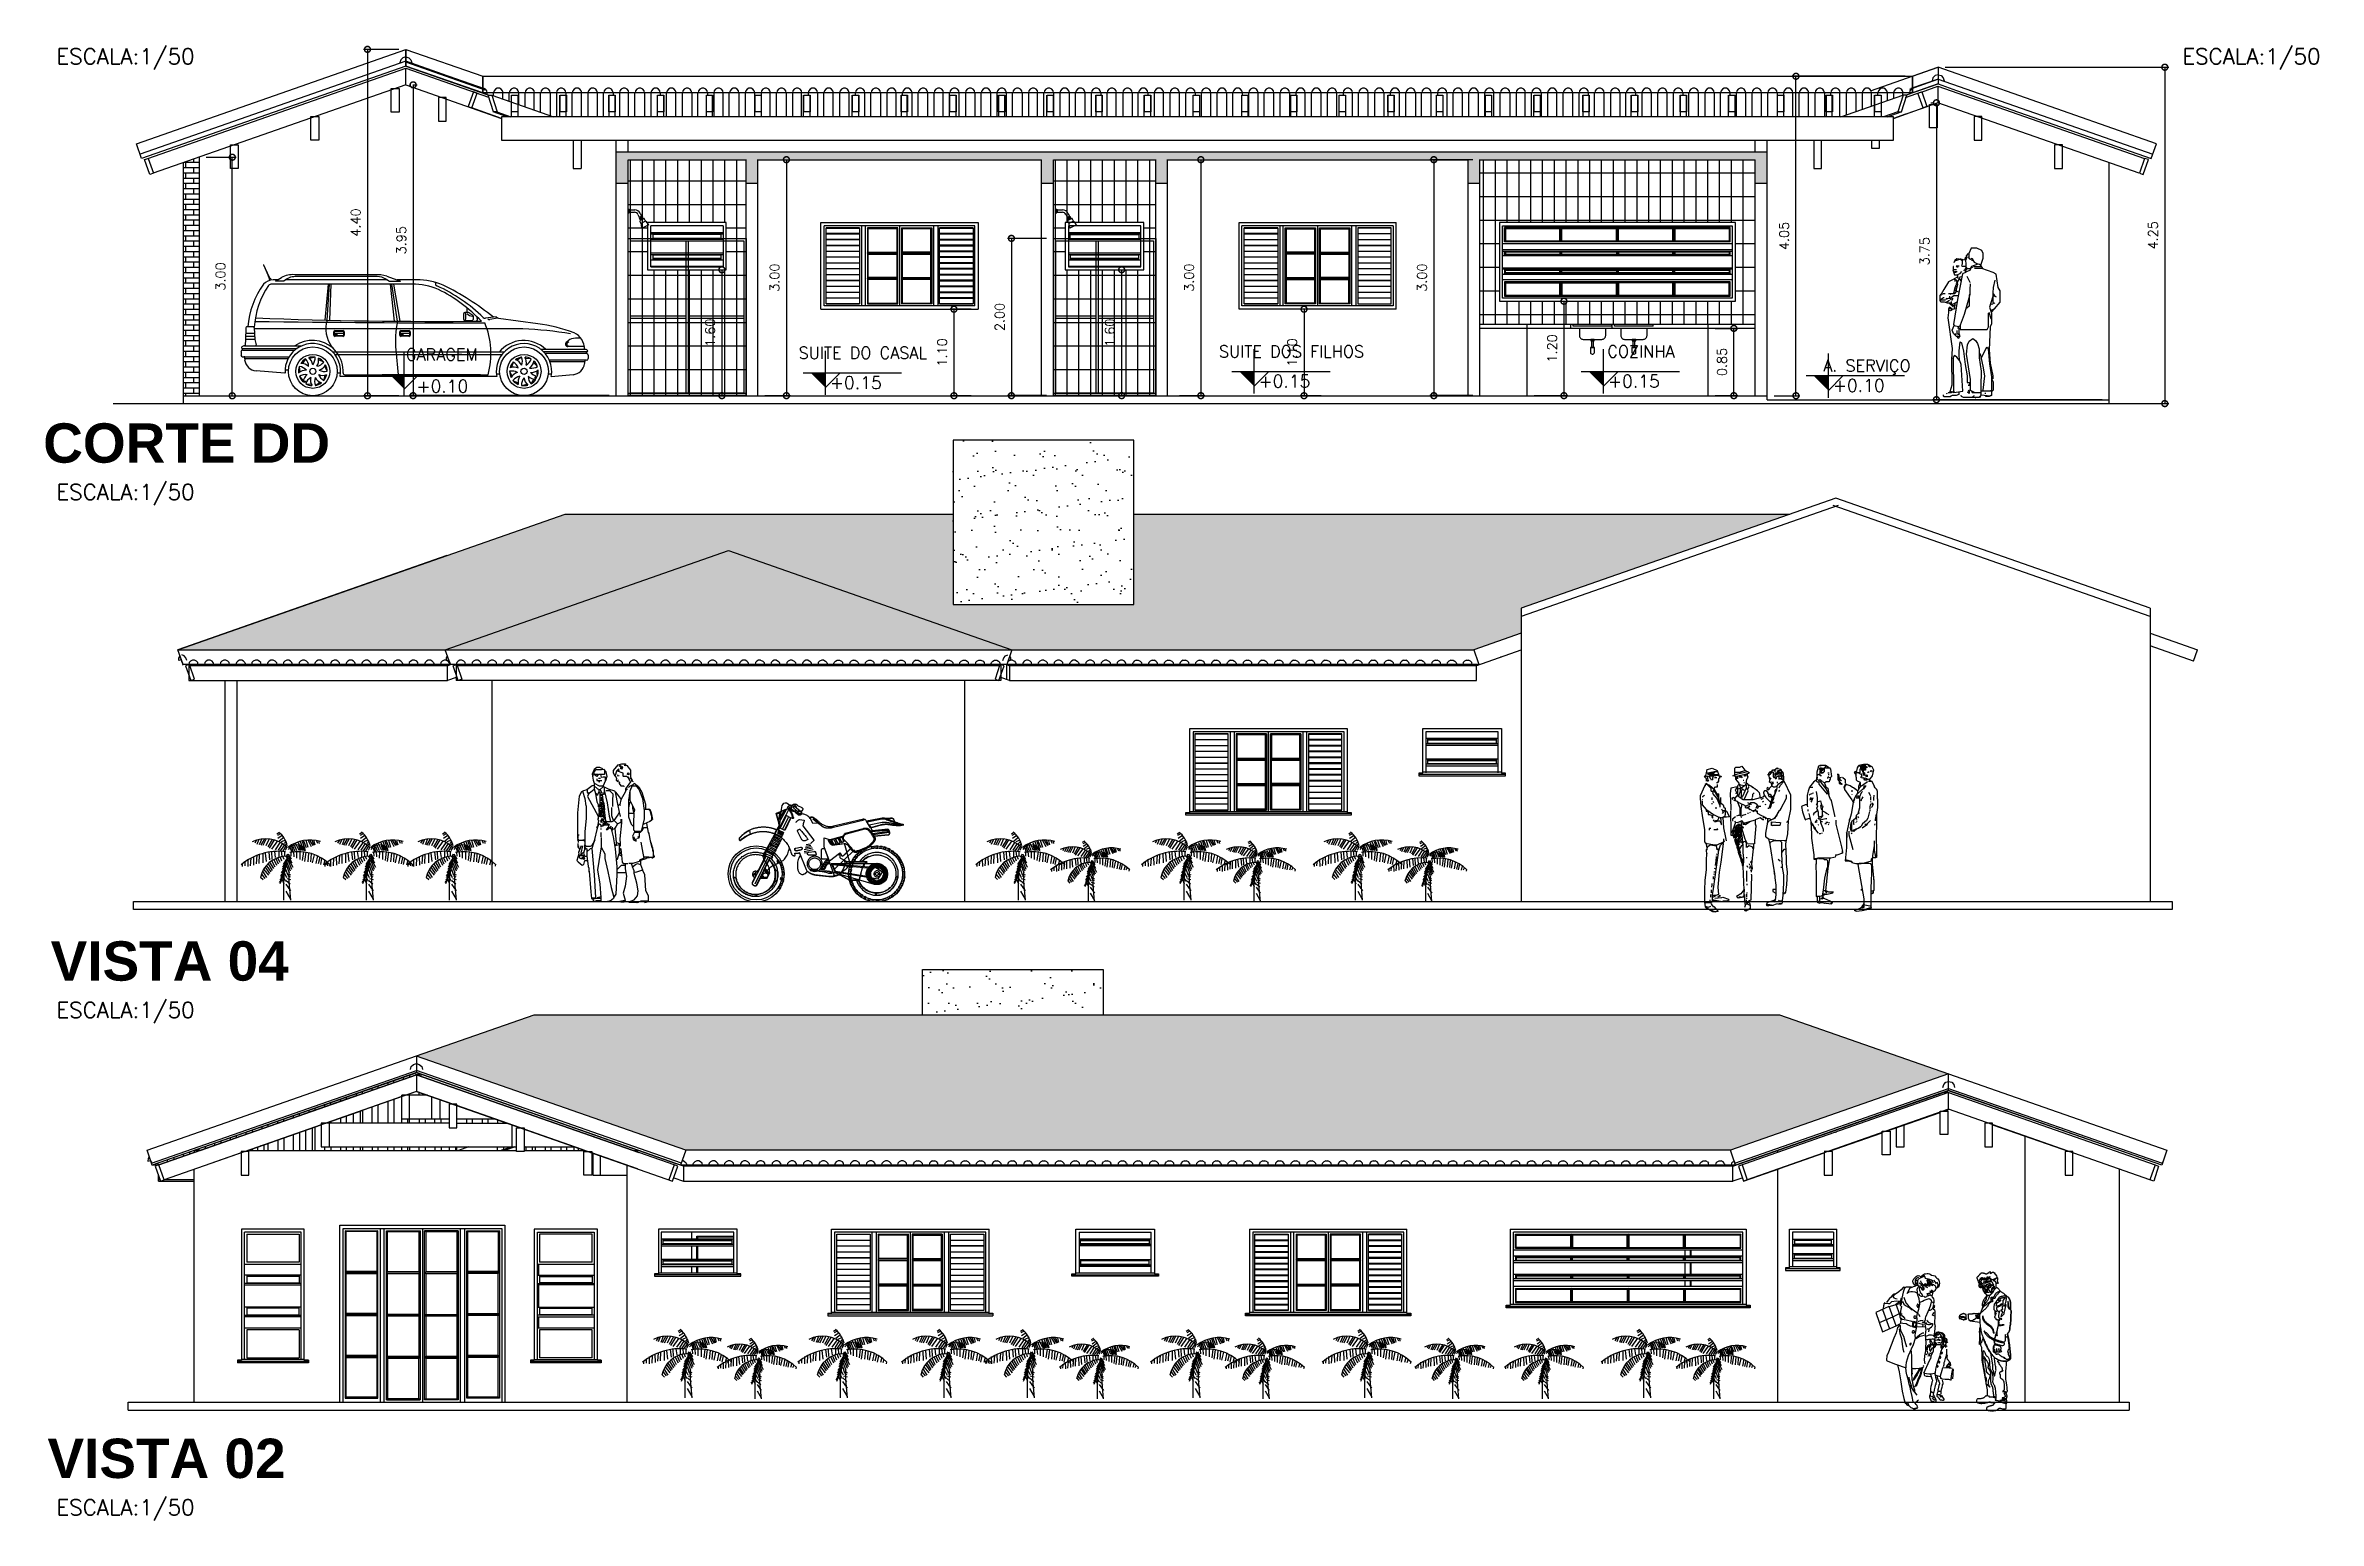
# Model space of a CAD drawing. Extents: x 500 to 638, y 181 to 267.
# Drawn here: x 598.41 to 627.31, y 201.67 to 220.42 of the extents above; entities that cross this region are included whole.
import ezdxf
from ezdxf.enums import TextEntityAlignment as Align

# ---------------------------------------------------------------- set-up
doc = ezdxf.new("R2010")
doc.units = 0
doc.header["$LTSCALE"] = 7
doc.layers.get('0').update_dxf_attribs({"linetype": 'CONTINUOUS'})
doc.layers.get('DEFPOINTS').update_dxf_attribs({"linetype": 'CONTINUOUS'})
for name, color, linetype in [('ACESSÓRIO', 2, 'CONTINUOUS'), ('ALVENARIA', 7, 'CONTINUOUS'), ('ALVENARIA1', 44, 'CONTINUOUS'), ('COTA', 1, 'CONTINUOUS'), ('HATCH', 30, 'CONTINUOUS'), ('JAPOR', 142, 'CONTINUOUS'), ('LINVISTA', 13, 'CONTINUOUS'), ('TEXTO2', 40, 'CONTINUOUS'), ('TEXTO3', 3, 'CONTINUOUS'), ('TEXTO5', 5, 'CONTINUOUS')]:
    doc.layers.add(name, color=color, linetype=linetype)
doc.styles.add('REGUA60', font='cityb___.ttf', dxfattribs={"width": 1.4})
doc.styles.add('SANSSERIFBOLD', font='sasb____.pfb')
doc.styles.add('SIMPLEX', font='SIMPLEX.SHX')
doc.dimstyles.new('DIM50', dxfattribs={"dimtxt": 0.12, "dimasz": 0.15, "dimexe": 0.05, "dimexo": 0.09, "dimgap": 0.09, "dimtad": 1, "dimzin": 0, "dimdsep": 46, "dimtxsty": 'SIMPLEX', "dimblk1": 'DOTSMALL', "dimblk2": 'DOTSMALL', "dimsah": 1, "dimcen": 0.09, "dimadec": 0, "dimazin": 0, "dimtfac": 1, "dimtix": 1, "dimtofl": 0, "dimtmove": 2, "dimatfit": 3, "dimldrblk": 'DOTSMALL', "dimfxl": 1, "dimtolj": 1, "dimtzin": 0, "dimarcsym": 0})
pattern_1 = [(0, (607.07529, 214.00094), (0, 0.2), [0.04, -0.16]), (0, (607.17529, 214.04094), (0, 0.2), [0.04, -0.16]), (0, (607.17529, 214.06094), (0, 0.2), [0.04, -0.16]), (90, (607.09529, 214.00094), (-0.2, 1e-17), [0.2]), (45, (607.09529, 214.00094), (0, 0.2), [0.0565685, -0.2262742]), (45, (607.11529, 214.00094), (0, 0.2), [0.0282843, -0.2545584]), (135, (607.09529, 214.00094), (-0.2, 0), [0.0565685, -0.2262742]), (135, (607.27529, 214.00094), (-0.2, 0), [0.0282843, -0.2545584]), (26.56505, (607.13529, 214.02094), (0.2, 2e-10), [0.04472, -0.4024936]), (153.43495, (607.05529, 214.02094), (-0.2, 2e-10), [0.04472, -0.4024936]), (26.56505, (607.13529, 214.04094), (0.2, 2e-10), [0.04472, -0.4024936]), (153.43495, (607.05529, 214.04094), (-0.2, 2e-10), [0.04472, -0.4024936])]
pattern_2 = [(37.5, (607.0953, 214.00094), (-0.012599, 0.385365), [0, -0.304, 0, -0.34, 0, -0.325]), (7.5, (607.0953, 214.00094), (0.353955, 0.56443), [0, -0.164, 0, -0.274, 0, -0.105]), (327.5, (606.8493, 214.00094), (0.622828, 0.001132), [0, -0.1, 0, -0.36, 0, -0.47]), (317.5, (606.8493, 214.00094), (0.601225, 0.175535), [0, -0.05, 0, -0.236, 0, -0.27])]

msp = doc.modelspace()

# ---------------------------------------------------------------- texts
at = {"layer": 'TEXTO2', "style": 'SIMPLEX'}
for s, height, p in [('ESCALA:1/50', 0.2, (598.55, 220.181)), ('ESCALA:1/50', 0.2, (625.578, 220.181)), ('+0.10', 0.16, (603.128, 216.008)), ('+0.15', 0.16, (608.385, 216.054)), ('+0.15', 0.16, (613.834, 216.072)), ('+0.15', 0.16, (618.277, 216.072)), ('+0.10', 0.16, (621.136, 216.019)), ('ESCALA:1/50', 0.2, (598.55, 214.644)), ('ESCALA:1/50', 0.2, (598.55, 208.061)), ('ESCALA:1/50', 0.2, (598.55, 201.739))]:
    msp.add_text(s, height=height, dxfattribs=at).set_placement(p)
at = {"layer": 'TEXTO3', "style": 'SIMPLEX'}
for s, p in [('GARAGEM', (603.449, 216.417)), ('SUITE DO CASAL', (608.803, 216.438)), ('SUITE DOS FILHOS', (614.253, 216.456)), ('COZINHA', (618.695, 216.456)), ('A. SERVIÇO', (621.568, 216.276))]:
    msp.add_text(s, height=0.15, dxfattribs=at).set_placement(p, align=Align.CENTER)
at = {"layer": 'TEXTO5', "style": 'SANSSERIFBOLD'}
for s, p in [('CORTE DD', (602.03, 215.117)), ('VISTA 04', (601.504, 208.534)), ('VISTA 02', (601.464, 202.213))]:
    msp.add_text(s, height=0.5, dxfattribs=at).set_placement(p, align=Align.RIGHT)

# ---------------------------------------------------------------- blocks, each defined once
blk = doc.blocks.new('A$C568054DB')
at = {"layer": 'ACESSÓRIO'}
for p, q in [((0.219, 0.849), (0.194, 0.804)), ((0.251, 0.858), (0.22, 0.788)), ((0.254, 0.648), (0.251, 0.52)), ((0.293, 0.865), (0.256, 0.781)), ((0.328, 0.868), (0.278, 0.776)), ((0.304, 0.66), (0.307, 0.526)), ((0.355, 0.869), (0.306, 0.771)), ((0.34, 0.666), (0.351, 0.546)), ((0.394, 0.869), (0.349, 0.768)), ((0.439, 0.86), (0.375, 0.753)), ((0.392, 0.68), (0.402, 0.57)), ((0.465, 0.852), (0.394, 0.736)), ((0.512, 0.838), (0.427, 0.722)), ((0.429, 0.685), (0.434, 0.582)), ((0.472, 0.69), (0.482, 0.605)), ((0.553, 0.819), (0.481, 0.714)), ((0.54, 0.957), (0.504, 0.935)), ((0.556, 0.938), (0.511, 0.914)), ((0.579, 0.912), (0.517, 0.871)), ((0.584, 0.801), (0.522, 0.706)), ((0.532, 0.693), (0.532, 0.614)), ((0.602, 0.888), (0.536, 0.835)), ((0.613, 0.782), (0.553, 0.698)), ((0.625, 0.849), (0.565, 0.823)), ((0.567, 0.692), (0.575, 0.623)), ((0.63, 0.762), (0.588, 0.699)), ((0.636, 0.833), (0.606, 0.799)), ((0.611, 0.686), (0.611, 0.625)), ((0.647, 0.799), (0.622, 0.78)), ((0.647, 0.749), (0.623, 0.702)), ((0.656, 0.649), (0.632, 0.609)), ((0.664, 0.649), (0.705, 0.579)), ((0.694, 0.741), (0.709, 0.687)), ((0.702, 0.677), (0.704, 0.621)), ((0.709, 0.759), (0.731, 0.688)), ((0.728, 0.764), (0.753, 0.696)), ((0.737, 0.684), (0.743, 0.611)), ((0.749, 0.781), (0.78, 0.701)), ((0.766, 0.804), (0.774, 0.782)), ((0.778, 0.782), (0.813, 0.708)), ((0.783, 0.687), (0.782, 0.592)), ((0.805, 0.815), (0.819, 0.784)), ((0.808, 0.774), (0.835, 0.701)), ((0.827, 0.774), (0.854, 0.706)), ((0.827, 0.686), (0.827, 0.577)), ((0.833, 0.83), (0.857, 0.769)), ((0.849, 0.769), (0.869, 0.703)), ((0.862, 0.835), (0.895, 0.736)), ((0.88, 0.687), (0.864, 0.562)), ((0.873, 0.749), (0.895, 0.698)), ((0.879, 0.84), (0.918, 0.746)), ((0.913, 0.677), (0.894, 0.545)), ((0.895, 0.736), (0.903, 0.703)), ((0.912, 0.85), (0.943, 0.751)), ((0.94, 0.852), (0.989, 0.759)), ((0.953, 0.665), (0.941, 0.542)), ((0.965, 0.848), (1.012, 0.772)), ((0.99, 0.657), (0.981, 0.541)), ((1.001, 0.845), (1.025, 0.776)), ((1.03, 0.643), (1.005, 0.53)), ((1.027, 0.84), (1.042, 0.784)), ((1.063, 0.84), (1.079, 0.804)), ((1.094, 0.837), (1.1, 0.799)), ((0.014, 0.518), (0.014, 0.477)), ((0.053, 0.54), (0.05, 0.486)), ((0.092, 0.581), (0.094, 0.477)), ((0.137, 0.595), (0.129, 0.485)), ((0.172, 0.612), (0.176, 0.496)), ((0.22, 0.635), (0.213, 0.514)), ((0.274, 0.327), (0.309, 0.291)), ((0.285, 0.368), (0.335, 0.308)), ((0.302, 0.409), (0.359, 0.319)), ((0.319, 0.436), (0.387, 0.353)), ((0.339, 0.469), (0.401, 0.379)), ((0.353, 0.495), (0.418, 0.399)), ((0.381, 0.515), (0.437, 0.42)), ((0.402, 0.54), (0.457, 0.446)), ((0.428, 0.561), (0.474, 0.47)), ((0.463, 0.574), (0.501, 0.493)), ((0.488, 0.589), (0.524, 0.512)), ((0.515, 0.599), (0.547, 0.536)), ((0.589, 0.333), (0.548, 0.284)), ((0.553, 0.609), (0.572, 0.557)), ((0.609, 0.385), (0.554, 0.319)), ((0.628, 0.44), (0.556, 0.345)), ((0.639, 0.491), (0.566, 0.385)), ((0.647, 0.535), (0.58, 0.436)), ((0.655, 0.577), (0.583, 0.467)), ((0.587, 0.614), (0.601, 0.579)), ((0.653, 0.602), (0.592, 0.506)), ((0.596, 0.328), (0.627, 0.27)), ((0.612, 0.381), (0.64, 0.323)), ((0.628, 0.439), (0.66, 0.352)), ((0.662, 0.629), (0.635, 0.593)), ((0.64, 0.489), (0.679, 0.387)), ((0.644, 0.538), (0.694, 0.417)), ((0.657, 0.343), (0.693, 0.33)), ((0.658, 0.57), (0.709, 0.44)), ((0.66, 0.603), (0.728, 0.467)), ((0.664, 0.627), (0.716, 0.528)), ((0.668, 0.369), (0.696, 0.357)), ((1.076, 0.633), (1.054, 0.519)), ((1.111, 0.604), (1.089, 0.515)), ((1.137, 0.59), (1.119, 0.503)), ((1.184, 0.565), (1.165, 0.496)), ((1.216, 0.537), (1.198, 0.494)), ((1.252, 0.508), (1.246, 0.479)), ((0.569, 0.293), (0.536, 0.25)), ((0.578, 0.291), (0.603, 0.231)), ((0.632, 0.228), (0.698, 0.132)), ((0.632, 0.13), (0.696, 0.016)), ((0.634, 0.278), (0.691, 0.23)), ((0.643, 0.307), (0.696, 0.292))]:
    blk.add_line(p, q, dxfattribs=at)
for points in [[(0.602, 0), (0.602, 0.287), (0.614, 0.403)], [(0.701, 0), (0.678, 0.256), (0.678, 0.403)]]:
    blk.add_lwpolyline(points, dxfattribs=at)
for centre, radius, start, end in [((0.3, 0.686), 0.361, 13.0554, 50.232), ((0.527, -0.134), 0.825, 83.0447, 129.713), ((0.349, 0.439), 0.43, 46.4936, 116.8589), ((0.971, 0.33), 0.52, 73.4647, 126.6589), ((0.785, 0.634), 0.148, 41.6126, 145.4379), ((0.808, 0.049), 0.637, 45.103, 100.96), ((0.641, 0.245), 0.376, 92.2064, 168.5825), ((-0.47, 0.737), 1.136, 333.7613, 353.3526)]:
    blk.add_arc(centre, radius, start, end, dxfattribs=at)
blk = doc.blocks.new('AEMoto')
at = {"linetype": 'Continuous'}
for points in [[(10.413, 4.165), (10.386, 4.157), (10.254, 4.101), (10.287, 3.983), (10.299, 3.919), (10.282, 3.927), (10.27, 3.905), (10.28, 3.9), (10.274, 3.889), (10.263, 3.893), (10.253, 3.897), (10.243, 3.901), (10.233, 3.905), (10.222, 3.908), (10.211, 3.911), (10.201, 3.914), (10.19, 3.917), (10.179, 3.92), (10.168, 3.922), (10.157, 3.924), (10.146, 3.925), (10.134, 3.926), (10.122, 3.927), (10.11, 3.928), (10.098, 3.928), (10.087, 3.928), (10.075, 3.927), (10.063, 3.927), (10.052, 3.926), (10.041, 3.925), (10.03, 3.923), (10.019, 3.922), (10.008, 3.92), (9.998, 3.918), (9.987, 3.915), (9.977, 3.913), (9.967, 3.91), (9.957, 3.907), (9.947, 3.903), (9.938, 3.9), (9.928, 3.896), (9.918, 3.891), (9.909, 3.887), (9.899, 3.882), (9.89, 3.877), (9.881, 3.872), (9.873, 3.866), (9.864, 3.86), (9.855, 3.854), (9.847, 3.847), (9.838, 3.84), (9.83, 3.833), (9.821, 3.826), (9.813, 3.818), (9.805, 3.81), (9.797, 3.802), (9.789, 3.793), (9.786, 3.787), (9.785, 3.78), (9.785, 3.773), (9.786, 3.767), (9.789, 3.762), (9.794, 3.759), (9.799, 3.76), (9.806, 3.766), (9.812, 3.771), (9.819, 3.776), (9.825, 3.781), (9.833, 3.786), (9.84, 3.791), (9.847, 3.796), (9.855, 3.801), (9.862, 3.805), (9.87, 3.81), (9.878, 3.815), (9.886, 3.819), (9.894, 3.823), (9.903, 3.828), (9.911, 3.832), (9.92, 3.836), (9.928, 3.84), (9.937, 3.844), (9.946, 3.847), (9.955, 3.851), (9.964, 3.854), (9.973, 3.857), (9.982, 3.859), (9.991, 3.862), (10, 3.865), (10.01, 3.867), (10.019, 3.868), (10.028, 3.87), (10.038, 3.871), (10.048, 3.872), (10.057, 3.873), (10.067, 3.874), (10.076, 3.874), (10.088, 3.874), (10.099, 3.874), (10.111, 3.874), (10.122, 3.873), (10.133, 3.872), (10.145, 3.87), (10.156, 3.869), (10.167, 3.866), (10.178, 3.864), (10.188, 3.861), (10.199, 3.858), (10.209, 3.854), (10.22, 3.851), (10.23, 3.847), (10.24, 3.842), (10.25, 3.838), (10.243, 3.822), (10.235, 3.807), (10.228, 3.792), (10.22, 3.777), (10.211, 3.761), (10.203, 3.746), (10.194, 3.731), (10.186, 3.716), (10.177, 3.7), (10.168, 3.685), (10.159, 3.67), (10.15, 3.655), (10.141, 3.64), (10.131, 3.625), (10.122, 3.611), (10.113, 3.596), (10.11, 3.597), (10.097, 3.575), (10.119, 3.565), (10.035, 3.395), (10.033, 3.391), (10.03, 3.387), (10.026, 3.383), (10.023, 3.379), (10.02, 3.376), (10.016, 3.372), (10.012, 3.369), (10.007, 3.365), (10.001, 3.367), (9.995, 3.368), (9.988, 3.368), (9.981, 3.366), (9.975, 3.364), (9.968, 3.36), (9.963, 3.355), (9.959, 3.348), (9.956, 3.341), (9.954, 3.334), (9.953, 3.327), (9.954, 3.32), (9.956, 3.314), (9.96, 3.307), (9.966, 3.3), (9.974, 3.293), (9.976, 3.288), (9.976, 3.283), (9.975, 3.279), (9.973, 3.275), (9.951, 3.226), (9.949, 3.22), (9.949, 3.214), (9.95, 3.209), (9.953, 3.204), (9.956, 3.199), (9.961, 3.195), (9.966, 3.191), (9.971, 3.189), (9.976, 3.187), (9.981, 3.186), (9.987, 3.185), (9.993, 3.185), (9.998, 3.186), (10.004, 3.188), (10.008, 3.192), (10.012, 3.197), (10.054, 3.281), (10.141, 3.279), (10.173, 3.351), (10.148, 3.361), (10.116, 3.407), (10.18, 3.537), (10.196, 3.53), (10.207, 3.55), (10.202, 3.553), (10.211, 3.567), (10.22, 3.581), (10.228, 3.596), (10.236, 3.61), (10.245, 3.624), (10.253, 3.638), (10.261, 3.653), (10.269, 3.668), (10.277, 3.682), (10.284, 3.697), (10.292, 3.711), (10.3, 3.726), (10.307, 3.741), (10.315, 3.757), (10.322, 3.772), (10.329, 3.787), (10.339, 3.779), (10.349, 3.77), (10.358, 3.761), (10.367, 3.752), (10.375, 3.742), (10.384, 3.732), (10.391, 3.721), (10.399, 3.71), (10.406, 3.698), (10.413, 3.685), (10.42, 3.671), (10.426, 3.657), (10.432, 3.642), (10.438, 3.626), (10.443, 3.609), (10.448, 3.59), (10.45, 3.587), (10.452, 3.583), (10.455, 3.58), (10.457, 3.577), (10.461, 3.575), (10.464, 3.572), (10.468, 3.57), (10.473, 3.568), (10.476, 3.567), (10.48, 3.566), (10.484, 3.565), (10.488, 3.565), (10.492, 3.566), (10.494, 3.567), (10.495, 3.57), (10.495, 3.573), (10.491, 3.6), (10.494, 3.599), (10.497, 3.599), (10.501, 3.598), (10.504, 3.598), (10.508, 3.598), (10.512, 3.598), (10.515, 3.598), (10.519, 3.598), (10.522, 3.599), (10.526, 3.599), (10.53, 3.599), (10.534, 3.6), (10.537, 3.6), (10.541, 3.601), (10.545, 3.602), (10.549, 3.602), (10.563, 3.569), (10.555, 3.559), (10.548, 3.547), (10.541, 3.533), (10.536, 3.518), (10.531, 3.502), (10.528, 3.485), (10.526, 3.468), (10.525, 3.451), (10.524, 3.438), (10.525, 3.425), (10.526, 3.413), (10.527, 3.402), (10.529, 3.391), (10.532, 3.381), (10.535, 3.372), (10.538, 3.364), (10.543, 3.356), (10.547, 3.349), (10.553, 3.343), (10.558, 3.338), (10.565, 3.334), (10.572, 3.331), (10.579, 3.329), (10.587, 3.328), (10.592, 3.329), (10.597, 3.329), (10.603, 3.33), (10.607, 3.332), (10.612, 3.334), (10.617, 3.336), (10.622, 3.338), (10.626, 3.341), (10.63, 3.344), (10.633, 3.347), (10.637, 3.351), (10.64, 3.354), (10.643, 3.358), (10.646, 3.362), (10.648, 3.366), (10.65, 3.37), (10.655, 3.365), (10.66, 3.36), (10.666, 3.356), (10.672, 3.351), (10.678, 3.347), (10.684, 3.344), (10.691, 3.34), (10.698, 3.337), (10.705, 3.334), (10.713, 3.331), (10.72, 3.329), (10.728, 3.327), (10.736, 3.325), (10.744, 3.323), (10.753, 3.321), (10.761, 3.32), (10.925, 3.301), (10.933, 3.3), (10.941, 3.3), (10.949, 3.3), (10.958, 3.3), (10.966, 3.301), (10.975, 3.302), (10.983, 3.303), (10.991, 3.305), (10.999, 3.307), (11.008, 3.309), (11.016, 3.311), (11.024, 3.314), (11.032, 3.316), (11.039, 3.318), (11.047, 3.321), (11.055, 3.324), (11.074, 3.318), (11.187, 3.257), (11.309, 3.257), (11.314, 3.271), (11.32, 3.287), (11.324, 3.302), (11.327, 3.318), (11.331, 3.334), (11.334, 3.35), (11.338, 3.366), (11.342, 3.381), (11.346, 3.396), (11.351, 3.412), (11.358, 3.426), (11.365, 3.44), (11.374, 3.454), (11.385, 3.466), (11.398, 3.478), (11.413, 3.489), (11.156, 3.489), (11.085, 3.525), (11.075, 3.531), (11.07, 3.539), (11.068, 3.548), (11.068, 3.557), (11.068, 3.565), (11.068, 3.572), (11.065, 3.577), (11.058, 3.579), (11.04, 3.579), (11.061, 3.594), (11.068, 3.599), (11.074, 3.596), (11.078, 3.589), (11.082, 3.58), (11.087, 3.571), (11.093, 3.564), (11.101, 3.562), (11.111, 3.567), (11.202, 3.656), (11.205, 3.652), (11.208, 3.647), (11.212, 3.643), (11.215, 3.638), (11.219, 3.634), (11.223, 3.63), (11.227, 3.626), (11.231, 3.622), (11.236, 3.619), (11.241, 3.616), (11.246, 3.614), (11.252, 3.613), (11.258, 3.612), (11.265, 3.611), (11.271, 3.612), (11.279, 3.613), (11.286, 3.615), (11.292, 3.617), (11.298, 3.619), (11.304, 3.621), (11.309, 3.623), (11.314, 3.625), (11.32, 3.627), (11.325, 3.629), (11.331, 3.631), (11.338, 3.634), (11.345, 3.637), (11.352, 3.64), (11.361, 3.643), (11.371, 3.647), (11.382, 3.651), (11.394, 3.655), (11.402, 3.658), (11.41, 3.663), (11.417, 3.667), (11.425, 3.672), (11.433, 3.677), (11.44, 3.683), (11.448, 3.689), (11.454, 3.695), (11.461, 3.701), (11.468, 3.707), (11.474, 3.714), (11.48, 3.72), (11.486, 3.726), (11.491, 3.732), (11.496, 3.738), (11.5, 3.743), (11.506, 3.752), (11.51, 3.761), (11.512, 3.771), (11.513, 3.781), (11.512, 3.79), (11.51, 3.799), (11.506, 3.807), (11.5, 3.814), (11.684, 3.83), (11.689, 3.832), (11.692, 3.835), (11.694, 3.84), (11.696, 3.846), (11.696, 3.852), (11.697, 3.858), (11.696, 3.864), (11.696, 3.87), (11.695, 3.875), (11.693, 3.881), (11.691, 3.886), (11.689, 3.891), (11.685, 3.895), (11.682, 3.899), (11.679, 3.901), (11.675, 3.902), (11.481, 3.884), (11.457, 3.922), (11.579, 3.955), (11.587, 3.957), (11.595, 3.959), (11.602, 3.96), (11.61, 3.962), (11.617, 3.963), (11.624, 3.964), (11.632, 3.964), (11.639, 3.965), (11.646, 3.965), (11.653, 3.965), (11.66, 3.965), (11.668, 3.965), (11.675, 3.964), (11.683, 3.964), (11.69, 3.963), (11.698, 3.962), (11.709, 3.96), (11.721, 3.958), (11.733, 3.956), (11.745, 3.955), (11.756, 3.954), (11.768, 3.953), (11.78, 3.952), (11.792, 3.951), (11.803, 3.951), (11.815, 3.951), (11.826, 3.951), (11.837, 3.952), (11.847, 3.953), (11.857, 3.955), (11.866, 3.957), (11.876, 3.959), (11.868, 3.961), (11.86, 3.962), (11.853, 3.964), (11.846, 3.966), (11.838, 3.968), (11.831, 3.97), (11.824, 3.973), (11.817, 3.975), (11.81, 3.977), (11.803, 3.98), (11.796, 3.982), (11.789, 3.984), (11.782, 3.987), (11.775, 3.989), (11.768, 3.992), (11.762, 3.995), (11.749, 4.026), (11.746, 4.032), (11.743, 4.036), (11.739, 4.039), (11.734, 4.041), (11.729, 4.042), (11.723, 4.043), (11.717, 4.043), (11.71, 4.043), (11.645, 4.04), (11.641, 4.041), (11.638, 4.041), (11.634, 4.042), (11.631, 4.043), (11.627, 4.043), (11.623, 4.043), (11.619, 4.043), (11.615, 4.043), (11.611, 4.042), (11.607, 4.042), (11.603, 4.042), (11.599, 4.041), (11.595, 4.041), (11.59, 4.04), (11.586, 4.04), (11.582, 4.039), (11.402, 4.004), (11.4, 4.011), (11.396, 4.017), (11.391, 4.022), (11.385, 4.025), (11.378, 4.028), (11.37, 4.029), (11.36, 4.029), (11.35, 4.026), (10.984, 3.941), (10.97, 3.937), (10.957, 3.935), (10.944, 3.934), (10.932, 3.933), (10.92, 3.934), (10.908, 3.936), (10.898, 3.938), (10.887, 3.941), (10.878, 3.945), (10.868, 3.949), (10.859, 3.954), (10.85, 3.959), (10.841, 3.964), (10.832, 3.969), (10.824, 3.975), (10.816, 3.981), (10.81, 3.987), (10.803, 3.993), (10.796, 3.999), (10.789, 4.006), (10.781, 4.012), (10.774, 4.019), (10.766, 4.025), (10.758, 4.031), (10.751, 4.036), (10.743, 4.041), (10.736, 4.046), (10.73, 4.05), (10.723, 4.053), (10.718, 4.056), (10.713, 4.057), (10.708, 4.057), (10.703, 4.057), (10.699, 4.056), (10.695, 4.055), (10.692, 4.053), (10.689, 4.05), (10.687, 4.047), (10.687, 4.043), (10.688, 4.038), (10.678, 4.05), (10.669, 4.059), (10.659, 4.068), (10.649, 4.075), (10.639, 4.081), (10.629, 4.086), (10.619, 4.09), (10.608, 4.093), (10.597, 4.096), (10.587, 4.098), (10.575, 4.099), (10.564, 4.1), (10.552, 4.1), (10.54, 4.1), (10.527, 4.1), (10.514, 4.1), (10.514, 4.114), (10.418, 4.174), (10.413, 4.165)], [(10.387, 4.158), (10.287, 3.982), (10.254, 4.101), (10.387, 4.158)], [(10.257, 4.095), (10.303, 4.113), (10.28, 4.017), (10.257, 4.095)], [(10.281, 4.013), (10.367, 4.146), (10.381, 4.152), (10.287, 3.989), (10.281, 4.013)], [(10.286, 3.929), (10.294, 3.949), (10.3, 3.973), (10.304, 4), (10.308, 4.03), (10.311, 4.061), (10.314, 4.093), (10.317, 4.124), (10.321, 4.153), (10.327, 4.18), (10.333, 4.202), (10.342, 4.22), (10.354, 4.233), (10.368, 4.239), (10.385, 4.237), (10.407, 4.226), (10.432, 4.205)], [(10.298, 3.919), (10.287, 3.982), (10.386, 4.157), (10.418, 4.166), (10.298, 3.919)], [(10.299, 3.919), (10.377, 4.08), (10.443, 4.047), (10.363, 3.888), (10.299, 3.919)], [(10.31, 3.92), (10.383, 4.069)], [(10.339, 3.907), (10.411, 4.055)], [(10.463, 4.135), (10.458, 4.137), (10.455, 4.14), (10.453, 4.143), (10.45, 4.145), (10.448, 4.148), (10.446, 4.15), (10.444, 4.153), (10.442, 4.156), (10.441, 4.159), (10.427, 4.174), (10.422, 4.177), (10.42, 4.177), (10.419, 4.175), (10.421, 4.169), (10.43, 4.155), (10.438, 4.142), (10.445, 4.128), (10.451, 4.114), (10.457, 4.099), (10.462, 4.085), (10.465, 4.07), (10.468, 4.054), (10.471, 4.053), (10.473, 4.051), (10.474, 4.048), (10.474, 4.046), (10.473, 4.043), (10.472, 4.042), (10.469, 4.04), (10.467, 4.039), (10.463, 4.04), (10.461, 4.041), (10.459, 4.042), (10.458, 4.045), (10.458, 4.047), (10.459, 4.049), (10.461, 4.052), (10.463, 4.053), (10.462, 4.062), (10.46, 4.071), (10.458, 4.08), (10.455, 4.088), (10.451, 4.096), (10.448, 4.104), (10.443, 4.111), (10.439, 4.118), (10.434, 4.125), (10.429, 4.132), (10.425, 4.139), (10.42, 4.146), (10.415, 4.153), (10.41, 4.161), (10.406, 4.168), (10.402, 4.175), (10.4, 4.182), (10.402, 4.188), (10.407, 4.194), (10.414, 4.197), (10.423, 4.2), (10.431, 4.202), (10.439, 4.204), (10.445, 4.205), (10.469, 4.215), (10.473, 4.218), (10.476, 4.22), (10.479, 4.222), (10.482, 4.223), (10.486, 4.223), (10.49, 4.224), (10.494, 4.224), (10.499, 4.223), (10.504, 4.222), (10.508, 4.221), (10.512, 4.219), (10.515, 4.217), (10.518, 4.214), (10.521, 4.211), (10.523, 4.207), (10.525, 4.203), (10.579, 4.179), (10.583, 4.176), (10.587, 4.173), (10.589, 4.17), (10.591, 4.167), (10.592, 4.164), (10.593, 4.16), (10.593, 4.156), (10.592, 4.152), (10.591, 4.148), (10.589, 4.144), (10.587, 4.14), (10.584, 4.136), (10.581, 4.134), (10.577, 4.132), (10.573, 4.13), (10.569, 4.129), (10.573, 4.126), (10.575, 4.121), (10.576, 4.116), (10.577, 4.111), (10.577, 4.106), (10.576, 4.101), (10.574, 4.095), (10.571, 4.091), (10.569, 4.087), (10.565, 4.084), (10.56, 4.082), (10.555, 4.081), (10.55, 4.081), (10.544, 4.082), (10.539, 4.084), (10.534, 4.087), (10.483, 4.13), (10.474, 4.131), (10.473, 4.131), (10.473, 4.131)], [(10.465, 4.059), (10.463, 4.07), (10.461, 4.081), (10.458, 4.091), (10.454, 4.101), (10.449, 4.11), (10.444, 4.119), (10.44, 4.127), (10.435, 4.135), (10.43, 4.142), (10.425, 4.149), (10.421, 4.155), (10.417, 4.161), (10.414, 4.166), (10.412, 4.17), (10.41, 4.174), (10.41, 4.178)], [(10.428, 4.211), (10.433, 4.212), (10.435, 4.212), (10.436, 4.212), (10.437, 4.211), (10.438, 4.209), (10.439, 4.206), (10.439, 4.205), (10.438, 4.203), (10.437, 4.202), (10.436, 4.202), (10.431, 4.201), (10.429, 4.201), (10.428, 4.201), (10.427, 4.202), (10.426, 4.204), (10.425, 4.207), (10.425, 4.208), (10.426, 4.209), (10.427, 4.21), (10.428, 4.211)], [(10.496, 4.203), (10.494, 4.205), (10.488, 4.208), (10.482, 4.211), (10.475, 4.211), (10.467, 4.211), (10.461, 4.208), (10.455, 4.205), (10.45, 4.2), (10.445, 4.195), (10.442, 4.188), (10.44, 4.181), (10.439, 4.173), (10.44, 4.165), (10.442, 4.158), (10.445, 4.151), (10.45, 4.145), (10.455, 4.141), (10.458, 4.139), (10.458, 4.139)], [(10.515, 4.173), (10.515, 4.177), (10.513, 4.184), (10.509, 4.191), (10.505, 4.197), (10.5, 4.201), (10.494, 4.205), (10.487, 4.207), (10.48, 4.208), (10.473, 4.207), (10.466, 4.205), (10.46, 4.201), (10.455, 4.197), (10.451, 4.191), (10.447, 4.184), (10.445, 4.177), (10.445, 4.169), (10.445, 4.161), (10.447, 4.154), (10.451, 4.147), (10.455, 4.142), (10.46, 4.137), (10.466, 4.133), (10.473, 4.131), (10.48, 4.13), (10.487, 4.131), (10.494, 4.133), (10.5, 4.137), (10.505, 4.142), (10.506, 4.144), (10.506, 4.144)], [(10.467, 4.055), (10.47, 4.055), (10.473, 4.053), (10.474, 4.05), (10.475, 4.047), (10.474, 4.044), (10.473, 4.041), (10.47, 4.04), (10.467, 4.039), (10.464, 4.04), (10.461, 4.041), (10.459, 4.044), (10.459, 4.047), (10.459, 4.05), (10.461, 4.053), (10.464, 4.055), (10.467, 4.055)], [(10.467, 4.053), (10.469, 4.052), (10.47, 4.052), (10.471, 4.05), (10.471, 4.049), (10.471, 4.048), (10.47, 4.046), (10.469, 4.045), (10.467, 4.045), (10.466, 4.045), (10.465, 4.046), (10.464, 4.048), (10.464, 4.049), (10.464, 4.05), (10.465, 4.052), (10.466, 4.052), (10.467, 4.053)], [(10.494, 4.191), (10.554, 4.14), (10.549, 4.14), (10.545, 4.14), (10.541, 4.139), (10.537, 4.137), (10.534, 4.134), (10.531, 4.132), (10.528, 4.129), (10.526, 4.126), (10.465, 4.183), (10.468, 4.186), (10.472, 4.188), (10.475, 4.19), (10.479, 4.192), (10.482, 4.193), (10.486, 4.193), (10.49, 4.192), (10.494, 4.191)], [(10.551, 4.139), (10.556, 4.138), (10.561, 4.136), (10.566, 4.134), (10.569, 4.13), (10.573, 4.126), (10.575, 4.121), (10.576, 4.115), (10.577, 4.11), (10.576, 4.104), (10.575, 4.098), (10.573, 4.093), (10.569, 4.089), (10.566, 4.086), (10.561, 4.083), (10.556, 4.081), (10.551, 4.081), (10.546, 4.081), (10.54, 4.083), (10.536, 4.086), (10.532, 4.089), (10.529, 4.093), (10.526, 4.098), (10.525, 4.104), (10.524, 4.11), (10.525, 4.115), (10.526, 4.121), (10.529, 4.126), (10.532, 4.13), (10.536, 4.134), (10.54, 4.136), (10.546, 4.138), (10.551, 4.139)], [(10.555, 4.129), (10.559, 4.129), (10.563, 4.127), (10.566, 4.125), (10.569, 4.122), (10.571, 4.118), (10.573, 4.114), (10.575, 4.11), (10.575, 4.105), (10.575, 4.1), (10.573, 4.096), (10.571, 4.092), (10.569, 4.088), (10.566, 4.085), (10.563, 4.083), (10.559, 4.081), (10.555, 4.081), (10.551, 4.081), (10.547, 4.083), (10.543, 4.085), (10.54, 4.088), (10.538, 4.092), (10.536, 4.096), (10.535, 4.1), (10.534, 4.105), (10.535, 4.11), (10.536, 4.114), (10.538, 4.118), (10.54, 4.122), (10.543, 4.125), (10.547, 4.127), (10.551, 4.129), (10.555, 4.129)], [(10.72, 3.976), (10.693, 4.038), (10.692, 4.042), (10.692, 4.045), (10.693, 4.048), (10.695, 4.051), (10.698, 4.053), (10.701, 4.054), (10.704, 4.055), (10.707, 4.055), (10.711, 4.055), (10.715, 4.054), (10.719, 4.052), (10.723, 4.05), (10.727, 4.047), (10.732, 4.044), (10.735, 4.041), (10.738, 4.038), (10.788, 3.978), (10.72, 3.976)], [(10.207, 3.855), (10.234, 3.845), (10.261, 3.894), (10.257, 3.895), (10.253, 3.897), (10.249, 3.899), (10.245, 3.9), (10.241, 3.902), (10.237, 3.903), (10.233, 3.905), (10.229, 3.906), (10.225, 3.907), (10.221, 3.908), (10.217, 3.91), (10.212, 3.911), (10.208, 3.912), (10.204, 3.913), (10.2, 3.914), (10.196, 3.915), (10.182, 3.919), (10.168, 3.921), (10.154, 3.923), (10.14, 3.925), (10.126, 3.926), (10.112, 3.927), (10.098, 3.928), (10.084, 3.927), (10.07, 3.927), (10.056, 3.926), (10.042, 3.925), (10.028, 3.923), (10.015, 3.921), (10.001, 3.918), (9.987, 3.914), (9.974, 3.911), (9.961, 3.907), (9.948, 3.902), (9.935, 3.897), (9.922, 3.892), (9.909, 3.886), (9.897, 3.879), (9.885, 3.873), (9.873, 3.866), (9.861, 3.858), (9.85, 3.85), (9.839, 3.841), (9.829, 3.833), (9.818, 3.823), (9.808, 3.814), (9.798, 3.803), (9.789, 3.793), (9.786, 3.788), (9.786, 3.782), (9.786, 3.776), (9.787, 3.77), (9.789, 3.765), (9.792, 3.761), (9.795, 3.759), (9.798, 3.76), (9.812, 3.77), (9.825, 3.78), (9.838, 3.79), (9.851, 3.799), (9.865, 3.807), (9.878, 3.815), (9.891, 3.822), (9.905, 3.829), (9.918, 3.835), (9.931, 3.841), (9.945, 3.847), (9.958, 3.851), (9.971, 3.856), (9.984, 3.859), (9.998, 3.863), (10.011, 3.866), (10.024, 3.868), (10.037, 3.87), (10.05, 3.872), (10.062, 3.873), (10.075, 3.874), (10.088, 3.874), (10.1, 3.874), (10.113, 3.873), (10.125, 3.872), (10.137, 3.871), (10.149, 3.869), (10.161, 3.867), (10.173, 3.865), (10.185, 3.861), (10.196, 3.858), (10.207, 3.855)], [(9.794, 3.795), (9.8, 3.801), (9.806, 3.808), (9.813, 3.815), (9.819, 3.821), (9.826, 3.828), (9.833, 3.834), (9.841, 3.84), (9.848, 3.846), (9.856, 3.852), (9.864, 3.857), (9.872, 3.863), (9.88, 3.868), (9.889, 3.873), (9.897, 3.878), (9.906, 3.883), (9.914, 3.887), (9.923, 3.841), (9.914, 3.837), (9.906, 3.833), (9.897, 3.829), (9.889, 3.824), (9.881, 3.82), (9.873, 3.815), (9.865, 3.811), (9.857, 3.805), (9.849, 3.8), (9.841, 3.795), (9.834, 3.79), (9.826, 3.784), (9.818, 3.779), (9.811, 3.773), (9.804, 3.767), (9.797, 3.761), (9.794, 3.764), (9.792, 3.768), (9.79, 3.772), (9.789, 3.776), (9.789, 3.781), (9.789, 3.785), (9.791, 3.79), (9.794, 3.795)], [(10.166, 3.354), (10.171, 3.369), (10.172, 3.384), (10.17, 3.399), (10.166, 3.414), (10.159, 3.428), (10.151, 3.443), (10.142, 3.457), (10.132, 3.471), (10.122, 3.485), (10.112, 3.5), (10.104, 3.514), (10.097, 3.527), (10.093, 3.541), (10.091, 3.556), (10.092, 3.57), (10.097, 3.584), (10.28, 3.917)], [(10.223, 3.762), (10.293, 3.727)], [(10.23, 3.779), (10.299, 3.742)], [(10.24, 3.796), (10.307, 3.761)], [(10.247, 3.812), (10.316, 3.776)], [(10.255, 3.826), (10.323, 3.792)], [(10.258, 3.841), (10.33, 3.807)], [(10.267, 3.856), (10.336, 3.822)], [(10.28, 3.924), (10.286, 3.921), (10.288, 3.92), (10.289, 3.918), (10.289, 3.916), (10.288, 3.914), (10.284, 3.906), (10.283, 3.905), (10.282, 3.904), (10.28, 3.904), (10.278, 3.905), (10.272, 3.908), (10.27, 3.909), (10.269, 3.91), (10.269, 3.912), (10.27, 3.914), (10.274, 3.922), (10.275, 3.923), (10.276, 3.924), (10.278, 3.924), (10.28, 3.924)], [(10.272, 3.869), (10.342, 3.837)], [(10.277, 3.882), (10.347, 3.849)], [(10.287, 3.915), (10.29, 3.915), (10.293, 3.914), (10.294, 3.912), (10.295, 3.909), (10.294, 3.907), (10.293, 3.905), (10.29, 3.904), (10.287, 3.903), (10.284, 3.904), (10.282, 3.905), (10.28, 3.907), (10.28, 3.909), (10.28, 3.912), (10.282, 3.914), (10.284, 3.915), (10.287, 3.915)], [(10.282, 3.895), (10.354, 3.863)], [(10.365, 3.901), (10.436, 4.042)], [(10.506, 3.992), (10.512, 3.998), (10.518, 4.003), (10.524, 4.009), (10.53, 4.014), (10.536, 4.019), (10.542, 4.022), (10.548, 4.025), (10.553, 4.025), (10.61, 4.016), (10.612, 4.012), (10.611, 4.005), (10.608, 3.995), (10.604, 3.983), (10.6, 3.97), (10.597, 3.959), (10.595, 3.95), (10.595, 3.945), (10.733, 3.764), (10.734, 3.761), (10.731, 3.756), (10.726, 3.751), (10.72, 3.745), (10.712, 3.739), (10.705, 3.733), (10.698, 3.727), (10.692, 3.721)], [(10.583, 3.767), (10.527, 3.876), (10.526, 3.878), (10.526, 3.881), (10.526, 3.884), (10.527, 3.887), (10.529, 3.89), (10.53, 3.892), (10.532, 3.894), (10.535, 3.896), (10.538, 3.896), (10.541, 3.898), (10.544, 3.899), (10.547, 3.901), (10.55, 3.902), (10.553, 3.902), (10.555, 3.902), (10.558, 3.9), (10.565, 3.891), (10.572, 3.882), (10.58, 3.872), (10.589, 3.862), (10.598, 3.852), (10.607, 3.841), (10.615, 3.831), (10.624, 3.821), (10.631, 3.812), (10.639, 3.803), (10.645, 3.795), (10.65, 3.788), (10.654, 3.781), (10.656, 3.777), (10.657, 3.773), (10.656, 3.771), (10.631, 3.759), (10.625, 3.756), (10.618, 3.754), (10.611, 3.754), (10.605, 3.754), (10.598, 3.756), (10.593, 3.758), (10.588, 3.762), (10.583, 3.767)], [(11.373, 4.016), (10.984, 3.926), (10.976, 3.924), (10.968, 3.922), (10.96, 3.92), (10.952, 3.918), (10.943, 3.917), (10.935, 3.916), (10.926, 3.915), (10.917, 3.915), (10.908, 3.915), (10.9, 3.916), (10.891, 3.917), (10.883, 3.919), (10.875, 3.921), (10.867, 3.924), (10.859, 3.927), (10.851, 3.93), (10.723, 4.03)], [(10.865, 3.678), (10.865, 3.794), (10.929, 3.773), (10.971, 3.702), (11.124, 3.722), (11.168, 3.704), (11.206, 3.661), (11.119, 3.575), (11.111, 3.568), (11.105, 3.564), (11.1, 3.562), (11.095, 3.562), (11.091, 3.565), (11.088, 3.568), (11.085, 3.573), (11.083, 3.578), (11.08, 3.583), (11.078, 3.588), (11.076, 3.593), (11.073, 3.596), (11.07, 3.598), (11.067, 3.599), (11.064, 3.598), (11.059, 3.594), (10.933, 3.495), (10.865, 3.678)], [(10.927, 3.769), (11.098, 3.816), (11.105, 3.82), (11.11, 3.824), (11.115, 3.83), (11.119, 3.836), (11.123, 3.842), (11.126, 3.848), (11.13, 3.852), (11.136, 3.854), (11.363, 3.911), (11.371, 3.914), (11.379, 3.915), (11.386, 3.916), (11.392, 3.918), (11.398, 3.918), (11.403, 3.917), (11.408, 3.916), (11.413, 3.915), (11.418, 3.913), (11.422, 3.91), (11.427, 3.907), (11.432, 3.904), (11.436, 3.9), (11.441, 3.894), (11.447, 3.889), (11.453, 3.883), (11.51, 3.797), (11.512, 3.792), (11.513, 3.785), (11.514, 3.779), (11.513, 3.773), (11.512, 3.767), (11.51, 3.761), (11.508, 3.755), (11.505, 3.75), (11.5, 3.744), (11.495, 3.737), (11.489, 3.73), (11.484, 3.724), (11.477, 3.717), (11.471, 3.71), (11.464, 3.704), (11.458, 3.699), (11.454, 3.696), (11.45, 3.693), (11.446, 3.69), (11.443, 3.687), (11.439, 3.684), (11.435, 3.681), (11.431, 3.678), (11.427, 3.675), (11.424, 3.672), (11.42, 3.669), (11.416, 3.667), (11.412, 3.664), (11.408, 3.662), (11.404, 3.659), (11.4, 3.657), (11.396, 3.656), (11.306, 3.622), (11.299, 3.619), (11.292, 3.617), (11.286, 3.614), (11.279, 3.613), (11.273, 3.612), (11.267, 3.611), (11.261, 3.611), (11.256, 3.612), (11.25, 3.613), (11.245, 3.615), (11.24, 3.617), (11.235, 3.62), (11.23, 3.623), (11.225, 3.627), (11.221, 3.632), (11.216, 3.637), (11.178, 3.689), (11.175, 3.692), (11.172, 3.695), (11.168, 3.698), (11.165, 3.701), (11.161, 3.703), (11.157, 3.705), (11.154, 3.708), (11.15, 3.71), (11.146, 3.711), (11.142, 3.713), (11.138, 3.714), (11.135, 3.715), (11.131, 3.716), (11.128, 3.717), (11.124, 3.717), (11.121, 3.717), (11.003, 3.703), (10.992, 3.702), (10.983, 3.701), (10.976, 3.7), (10.971, 3.701), (10.965, 3.702), (10.96, 3.704), (10.956, 3.708), (10.951, 3.712), (10.924, 3.751), (10.922, 3.756), (10.921, 3.762), (10.923, 3.766), (10.927, 3.769)], [(10.935, 3.766), (11.11, 3.815), (11.112, 3.817), (11.116, 3.821), (11.119, 3.827), (11.123, 3.833), (11.128, 3.839), (11.131, 3.845), (11.135, 3.849), (11.138, 3.85), (11.379, 3.91), (11.384, 3.911), (11.39, 3.911), (11.396, 3.911), (11.401, 3.911), (11.406, 3.91), (11.412, 3.909), (11.417, 3.907), (11.421, 3.904)], [(10.99, 3.708), (10.958, 3.764), (10.99, 3.773), (11.017, 3.715), (10.99, 3.708)], [(10.96, 3.76), (10.99, 3.708), (11.014, 3.714)], [(11.039, 3.722), (11.007, 3.778), (11.039, 3.787), (11.067, 3.729), (11.039, 3.722)], [(11.01, 3.774), (11.039, 3.723), (11.064, 3.729)], [(11.088, 3.736), (11.056, 3.791), (11.088, 3.8), (11.116, 3.742), (11.088, 3.736)], [(11.058, 3.787), (11.088, 3.735), (11.112, 3.741)], [(11.24, 3.627), (11.233, 3.636), (11.226, 3.646), (11.219, 3.655), (11.212, 3.665), (11.204, 3.674), (11.197, 3.683), (11.189, 3.692), (11.181, 3.702), (11.174, 3.71), (11.165, 3.72), (11.158, 3.729), (11.149, 3.738), (11.141, 3.747), (11.133, 3.756), (11.125, 3.765), (11.117, 3.774), (11.111, 3.782), (11.11, 3.792), (11.111, 3.803), (11.116, 3.814), (11.123, 3.825), (11.131, 3.834), (11.139, 3.841), (11.147, 3.845), (11.384, 3.906), (11.39, 3.906), (11.396, 3.906), (11.401, 3.905), (11.407, 3.904), (11.412, 3.902), (11.417, 3.9), (11.421, 3.896), (11.425, 3.892), (11.429, 3.888), (11.434, 3.883), (11.438, 3.877), (11.443, 3.871), (11.448, 3.865), (11.452, 3.859), (11.457, 3.852), (11.462, 3.846), (11.467, 3.838), (11.471, 3.831), (11.476, 3.824), (11.48, 3.817), (11.485, 3.81), (11.489, 3.802), (11.493, 3.795), (11.497, 3.788), (11.499, 3.783), (11.499, 3.777), (11.498, 3.771), (11.496, 3.765), (11.493, 3.759), (11.49, 3.752), (11.486, 3.746), (11.482, 3.741), (11.437, 3.696), (11.432, 3.692), (11.427, 3.688), (11.422, 3.684), (11.418, 3.681), (11.413, 3.677), (11.408, 3.675), (11.402, 3.672), (11.397, 3.67), (11.298, 3.63), (11.295, 3.629), (11.291, 3.628), (11.288, 3.627), (11.284, 3.626), (11.28, 3.624), (11.276, 3.624), (11.273, 3.622), (11.269, 3.622), (11.265, 3.621), (11.261, 3.621), (11.257, 3.621), (11.254, 3.622), (11.25, 3.622), (11.247, 3.624), (11.243, 3.625), (11.24, 3.627)], [(11.402, 4.004), (11.586, 4.039), (11.59, 4.04), (11.594, 4.041), (11.598, 4.041), (11.602, 4.042), (11.606, 4.042), (11.609, 4.042), (11.614, 4.043), (11.618, 4.043), (11.621, 4.043), (11.625, 4.043), (11.629, 4.043), (11.633, 4.042), (11.637, 4.042), (11.64, 4.041), (11.644, 4.04), (11.647, 4.039), (11.655, 4.037), (11.662, 4.034), (11.669, 4.032), (11.676, 4.029), (11.683, 4.026), (11.69, 4.023), (11.697, 4.021), (11.704, 4.018), (11.711, 4.015), (11.718, 4.012), (11.725, 4.009), (11.732, 4.006), (11.739, 4.004), (11.746, 4.001), (11.753, 3.998), (11.76, 3.995), (11.767, 3.993), (11.774, 3.99), (11.782, 3.987), (11.789, 3.985), (11.795, 3.982), (11.803, 3.98), (11.81, 3.977), (11.817, 3.975), (11.824, 3.972), (11.831, 3.97), (11.839, 3.968), (11.846, 3.966), (11.853, 3.964), (11.861, 3.962), (11.868, 3.961), (11.875, 3.959), (11.865, 3.957), (11.855, 3.955), (11.844, 3.953), (11.833, 3.952), (11.821, 3.951), (11.809, 3.951), (11.797, 3.951), (11.785, 3.952), (11.772, 3.953), (11.76, 3.954), (11.747, 3.955), (11.735, 3.957), (11.722, 3.958), (11.71, 3.96), (11.698, 3.962), (11.685, 3.964), (11.678, 3.964), (11.671, 3.965), (11.664, 3.965), (11.656, 3.965), (11.648, 3.965), (11.641, 3.965), (11.633, 3.964), (11.625, 3.964), (11.617, 3.963), (11.609, 3.961), (11.601, 3.96), (11.592, 3.958), (11.584, 3.957), (11.575, 3.954), (11.566, 3.952), (11.558, 3.949), (11.453, 3.921), (11.402, 4.004)], [(11.413, 3.997), (11.597, 4.034), (11.605, 4.034), (11.612, 4.035), (11.619, 4.035), (11.625, 4.035), (11.632, 4.034), (11.638, 4.033), (11.644, 4.032), (11.651, 4.03), (11.662, 4.024), (11.674, 4.019), (11.686, 4.015), (11.698, 4.01), (11.71, 4.005), (11.721, 4), (11.733, 3.996), (11.745, 3.991), (11.757, 3.987), (11.769, 3.983), (11.78, 3.978), (11.792, 3.975), (11.804, 3.97), (11.816, 3.967), (11.828, 3.963), (11.84, 3.96)], [(11.457, 3.925), (11.583, 3.96), (11.588, 3.961), (11.594, 3.962), (11.6, 3.964), (11.606, 3.965), (11.612, 3.966), (11.618, 3.966), (11.624, 3.967), (11.629, 3.968), (11.636, 3.968), (11.642, 3.968), (11.648, 3.968), (11.654, 3.968), (11.66, 3.968), (11.666, 3.968), (11.672, 3.968), (11.678, 3.967), (11.69, 3.965), (11.703, 3.963), (11.716, 3.961), (11.728, 3.959), (11.741, 3.958), (11.754, 3.957), (11.767, 3.956), (11.779, 3.955), (11.791, 3.954), (11.803, 3.954), (11.815, 3.953), (11.826, 3.954), (11.836, 3.954), (11.846, 3.955), (11.855, 3.956), (11.863, 3.957), (11.849, 3.958), (11.836, 3.96), (11.822, 3.961), (11.809, 3.963), (11.795, 3.965), (11.782, 3.967), (11.768, 3.969), (11.754, 3.971), (11.741, 3.973), (11.727, 3.975), (11.713, 3.978), (11.7, 3.98), (11.686, 3.982), (11.673, 3.984), (11.659, 3.986), (11.645, 3.988), (11.64, 3.989), (11.634, 3.989), (11.628, 3.989), (11.623, 3.989), (11.617, 3.989), (11.612, 3.988), (11.606, 3.987), (11.601, 3.986), (11.439, 3.955), (11.457, 3.925)], [(11.455, 3.881), (11.676, 3.902), (11.682, 3.899), (11.688, 3.891), (11.693, 3.88), (11.696, 3.868), (11.697, 3.855), (11.696, 3.844), (11.692, 3.835), (11.685, 3.831), (11.499, 3.814), (11.455, 3.881)], [(11.46, 3.873), (11.684, 3.891), (11.687, 3.887), (11.689, 3.882), (11.69, 3.878), (11.691, 3.873), (11.481, 3.843), (11.46, 3.873)], [(11.487, 3.835), (11.693, 3.867), (11.694, 3.857), (11.694, 3.849), (11.692, 3.84), (11.687, 3.833), (11.499, 3.815), (11.487, 3.835)], [(11.646, 4.04), (11.713, 4.043), (11.718, 4.043), (11.724, 4.043), (11.729, 4.042), (11.733, 4.041), (11.738, 4.04), (11.742, 4.037), (11.745, 4.034), (11.747, 4.03), (11.762, 3.995), (11.754, 3.998), (11.747, 4.001), (11.738, 4.004), (11.73, 4.007), (11.722, 4.011), (11.713, 4.014), (11.705, 4.017), (11.697, 4.02), (11.689, 4.024), (11.681, 4.027), (11.674, 4.03), (11.667, 4.032), (11.661, 4.035), (11.655, 4.037), (11.65, 4.038), (11.646, 4.04)], [(10.183, 3.535), (10.192, 3.527), (10.201, 3.517), (10.21, 3.507), (10.219, 3.496), (10.226, 3.485), (10.234, 3.473), (10.241, 3.462), (10.247, 3.45), (10.253, 3.437), (10.258, 3.424), (10.262, 3.411), (10.266, 3.398), (10.269, 3.384), (10.272, 3.37), (10.274, 3.356), (10.275, 3.342), (10.275, 3.327), (10.275, 3.313), (10.274, 3.299), (10.272, 3.285), (10.269, 3.271), (10.266, 3.257), (10.262, 3.244), (10.258, 3.231), (10.253, 3.218), (10.247, 3.206), (10.241, 3.193), (10.234, 3.182), (10.226, 3.17), (10.219, 3.159), (10.21, 3.149), (10.201, 3.138), (10.192, 3.129), (10.182, 3.119), (10.172, 3.11), (10.161, 3.102), (10.15, 3.094), (10.138, 3.087), (10.127, 3.08), (10.115, 3.074), (10.102, 3.068), (10.089, 3.063), (10.076, 3.059), (10.063, 3.055), (10.049, 3.051), (10.036, 3.049), (10.021, 3.047), (10.007, 3.046), (9.993, 3.046), (9.978, 3.046), (9.964, 3.047), (9.95, 3.049), (9.936, 3.051), (9.923, 3.055), (9.909, 3.059), (9.896, 3.063), (9.884, 3.068), (9.871, 3.074), (9.859, 3.08), (9.847, 3.087), (9.836, 3.094), (9.824, 3.102), (9.814, 3.11), (9.803, 3.119), (9.794, 3.129), (9.784, 3.138), (9.776, 3.149), (9.767, 3.159), (9.759, 3.17), (9.752, 3.182), (9.745, 3.193), (9.739, 3.206), (9.733, 3.218), (9.728, 3.231), (9.724, 3.244), (9.72, 3.257), (9.717, 3.271), (9.714, 3.285), (9.712, 3.299), (9.711, 3.313), (9.711, 3.327), (9.711, 3.342), (9.712, 3.356), (9.714, 3.37), (9.717, 3.384), (9.72, 3.398), (9.724, 3.411), (9.728, 3.424), (9.733, 3.437), (9.739, 3.45), (9.745, 3.462), (9.752, 3.473), (9.759, 3.485), (9.767, 3.496), (9.776, 3.507), (9.784, 3.517), (9.794, 3.527), (9.803, 3.536), (9.814, 3.545), (9.824, 3.554), (9.836, 3.561), (9.847, 3.569), (9.859, 3.576), (9.871, 3.582), (9.884, 3.588), (9.896, 3.593), (9.909, 3.597), (9.923, 3.601), (9.936, 3.604), (9.95, 3.607), (9.964, 3.609), (9.978, 3.61), (9.993, 3.61), (10.007, 3.61), (10.021, 3.609), (10.036, 3.607), (10.049, 3.604), (10.063, 3.601), (10.076, 3.597), (10.089, 3.593), (10.102, 3.588), (10.104, 3.587), (10.104, 3.587)], [(10.112, 3.55), (10.101, 3.555), (10.09, 3.56), (10.079, 3.564), (10.067, 3.568), (10.055, 3.572), (10.043, 3.575), (10.031, 3.577), (10.018, 3.578), (10.006, 3.579), (9.993, 3.58), (9.98, 3.579), (9.967, 3.578), (9.955, 3.577), (9.942, 3.575), (9.93, 3.572), (9.918, 3.568), (9.907, 3.564), (9.895, 3.56), (9.884, 3.555), (9.873, 3.549), (9.862, 3.543), (9.852, 3.536), (9.842, 3.529), (9.833, 3.522), (9.824, 3.514), (9.815, 3.506), (9.807, 3.497), (9.799, 3.488), (9.791, 3.478), (9.784, 3.468), (9.778, 3.458), (9.772, 3.447), (9.766, 3.436), (9.761, 3.425), (9.756, 3.414), (9.752, 3.402), (9.749, 3.39), (9.746, 3.378), (9.744, 3.366), (9.742, 3.353), (9.741, 3.34), (9.741, 3.327), (9.741, 3.315), (9.742, 3.302), (9.744, 3.289), (9.746, 3.277), (9.749, 3.265), (9.752, 3.253), (9.756, 3.242), (9.761, 3.23), (9.766, 3.219), (9.772, 3.208), (9.778, 3.197), (9.784, 3.187), (9.791, 3.177), (9.799, 3.168), (9.807, 3.159), (9.815, 3.15), (9.824, 3.142), (9.833, 3.134), (9.842, 3.126), (9.852, 3.119), (9.862, 3.113), (9.873, 3.106), (9.884, 3.101), (9.895, 3.096), (9.907, 3.091), (9.918, 3.087), (9.93, 3.084), (9.942, 3.081), (9.955, 3.079), (9.967, 3.077), (9.98, 3.076), (9.993, 3.076), (10.006, 3.076), (10.018, 3.077), (10.031, 3.079), (10.043, 3.081), (10.055, 3.084), (10.067, 3.087), (10.079, 3.091), (10.09, 3.096), (10.101, 3.101), (10.112, 3.106), (10.123, 3.113), (10.133, 3.119), (10.143, 3.126), (10.152, 3.134), (10.162, 3.142), (10.17, 3.15), (10.179, 3.159), (10.187, 3.168), (10.194, 3.177), (10.201, 3.187), (10.208, 3.197), (10.214, 3.208), (10.219, 3.219), (10.224, 3.23), (10.229, 3.242), (10.233, 3.253), (10.236, 3.265), (10.239, 3.277), (10.241, 3.289), (10.243, 3.302), (10.244, 3.315), (10.244, 3.327), (10.244, 3.34), (10.243, 3.353), (10.241, 3.366), (10.239, 3.378), (10.236, 3.39), (10.233, 3.402), (10.229, 3.414), (10.224, 3.425), (10.219, 3.436), (10.214, 3.447), (10.208, 3.458), (10.201, 3.468), (10.194, 3.478), (10.187, 3.488), (10.179, 3.497), (10.17, 3.506), (10.166, 3.509), (10.166, 3.509)], [(10.119, 3.565), (10.037, 3.397), (10.034, 3.392), (10.03, 3.387), (10.026, 3.382), (10.022, 3.378), (10.017, 3.373), (10.013, 3.369), (10.008, 3.364), (10.003, 3.36), (9.998, 3.356), (9.993, 3.352), (9.987, 3.348), (9.983, 3.343), (9.978, 3.339), (9.973, 3.334), (9.969, 3.329), (9.965, 3.324), (9.963, 3.319), (9.963, 3.314), (9.966, 3.307), (9.969, 3.301), (9.973, 3.295), (9.976, 3.289), (9.977, 3.283), (9.974, 3.277), (9.952, 3.23), (9.95, 3.223), (9.949, 3.217), (9.949, 3.211), (9.951, 3.205), (9.954, 3.2), (9.959, 3.196), (9.963, 3.192), (9.969, 3.189), (9.975, 3.187), (9.981, 3.185), (9.987, 3.184), (9.993, 3.184), (9.998, 3.185), (10.003, 3.187), (10.007, 3.189), (10.01, 3.193), (10.18, 3.537), (10.18, 3.537)], [(10.128, 3.561), (9.955, 3.226), (9.978, 3.28), (9.979, 3.285), (9.977, 3.29), (9.975, 3.296), (9.971, 3.302), (9.968, 3.307), (9.966, 3.313), (9.964, 3.317), (9.965, 3.321), (9.967, 3.324), (9.97, 3.329), (9.975, 3.333), (9.979, 3.338), (9.985, 3.343), (9.99, 3.348), (9.996, 3.353), (10.002, 3.358), (10.007, 3.362), (10.013, 3.367), (10.018, 3.372), (10.022, 3.375), (10.026, 3.379), (10.029, 3.381), (10.032, 3.383), (10.033, 3.385), (10.122, 3.564), (10.122, 3.564)], [(9.988, 3.21), (10.154, 3.546)], [(10.007, 3.199), (10.175, 3.537)], [(10.1, 3.581), (10.099, 3.581), (10.092, 3.584), (10.091, 3.586), (10.09, 3.587), (10.09, 3.589), (10.09, 3.591), (10.094, 3.599), (10.095, 3.6), (10.097, 3.601), (10.099, 3.601), (10.1, 3.601), (10.107, 3.597), (10.108, 3.596), (10.109, 3.595), (10.109, 3.596)], [(10.11, 3.597), (10.207, 3.55), (10.196, 3.53), (10.097, 3.575), (10.11, 3.597)], [(10.113, 3.552), (10.102, 3.556), (10.112, 3.551), (10.112, 3.551), (10.113, 3.552)], [(10.115, 3.586), (10.118, 3.585), (10.12, 3.584), (10.122, 3.582), (10.122, 3.58), (10.122, 3.577), (10.12, 3.575), (10.118, 3.574), (10.115, 3.574), (10.112, 3.574), (10.11, 3.575), (10.108, 3.577), (10.107, 3.58), (10.108, 3.582), (10.11, 3.584), (10.112, 3.585), (10.115, 3.586)], [(10.135, 3.369), (10.143, 3.381), (10.152, 3.392), (10.16, 3.401), (10.169, 3.41), (10.179, 3.418), (10.188, 3.425), (10.198, 3.431), (10.208, 3.437), (10.218, 3.443), (10.228, 3.448), (10.239, 3.452), (10.249, 3.457), (10.26, 3.461), (10.271, 3.466), (10.281, 3.47), (10.292, 3.475), (10.302, 3.481), (10.313, 3.486), (10.323, 3.492), (10.333, 3.499), (10.342, 3.507), (10.352, 3.515), (10.361, 3.524), (10.37, 3.535), (10.378, 3.546), (10.386, 3.559), (10.393, 3.573), (10.401, 3.589), (10.407, 3.606), (10.413, 3.625), (10.419, 3.645), (10.424, 3.668)], [(10.137, 3.616), (10.208, 3.576)], [(10.148, 3.633), (10.217, 3.595)], [(10.159, 3.649), (10.228, 3.611)], [(10.167, 3.51), (10.172, 3.505), (10.183, 3.494), (10.192, 3.482), (10.201, 3.47), (10.209, 3.458), (10.217, 3.445), (10.223, 3.432), (10.229, 3.42), (10.234, 3.408), (10.237, 3.395), (10.24, 3.384), (10.239, 3.391), (10.24, 3.394), (10.24, 3.395), (10.242, 3.393), (10.243, 3.39), (10.245, 3.387), (10.246, 3.385), (10.247, 3.383), (10.244, 3.396), (10.239, 3.409), (10.234, 3.422), (10.227, 3.436), (10.219, 3.449), (10.211, 3.463), (10.202, 3.476), (10.192, 3.488), (10.181, 3.501), (10.17, 3.512), (10.169, 3.514), (10.169, 3.514), (10.167, 3.51)], [(10.169, 3.667), (10.24, 3.629)], [(10.18, 3.684), (10.248, 3.647)], [(10.188, 3.7), (10.257, 3.664)], [(10.196, 3.714), (10.266, 3.678)], [(10.204, 3.73), (10.275, 3.694)], [(10.214, 3.747), (10.284, 3.71)], [(10.284, 3.511), (10.262, 3.498), (10.274, 3.477), (10.297, 3.49), (10.284, 3.511)], [(10.323, 3.485), (10.299, 3.476), (10.307, 3.454), (10.332, 3.463), (10.323, 3.485)], [(10.504, 3.663), (10.566, 3.674), (10.569, 3.675), (10.573, 3.674), (10.576, 3.673), (10.578, 3.672), (10.581, 3.67), (10.583, 3.667), (10.585, 3.665), (10.586, 3.661), (10.586, 3.661), (10.586, 3.658), (10.586, 3.654), (10.585, 3.651), (10.583, 3.649), (10.581, 3.646), (10.578, 3.644), (10.576, 3.643), (10.572, 3.642), (10.511, 3.63), (10.507, 3.63), (10.504, 3.63), (10.501, 3.631), (10.498, 3.633), (10.496, 3.634), (10.494, 3.637), (10.493, 3.64), (10.492, 3.643), (10.492, 3.643), (10.491, 3.647), (10.492, 3.65), (10.493, 3.653), (10.494, 3.656), (10.496, 3.658), (10.498, 3.66), (10.501, 3.662), (10.504, 3.663)], [(10.501, 3.661), (10.496, 3.658), (10.493, 3.653), (10.492, 3.648), (10.493, 3.642), (10.495, 3.636), (10.499, 3.632), (10.504, 3.63), (10.511, 3.63), (10.573, 3.642)], [(10.547, 3.609), (10.637, 3.392), (10.641, 3.384), (10.645, 3.377), (10.65, 3.371), (10.656, 3.366), (10.662, 3.36), (10.668, 3.355), (10.675, 3.351), (10.682, 3.347), (10.69, 3.343), (10.698, 3.34), (10.705, 3.337), (10.713, 3.334), (10.721, 3.332), (10.729, 3.33), (10.737, 3.328), (10.745, 3.326), (10.924, 3.305), (10.93, 3.304), (10.937, 3.304), (10.943, 3.304), (10.951, 3.305), (10.958, 3.306), (10.966, 3.307), (10.974, 3.308), (10.982, 3.309), (10.99, 3.311), (10.998, 3.313), (11.006, 3.315), (11.013, 3.317), (11.021, 3.319), (11.029, 3.322), (11.036, 3.324), (11.043, 3.326), (11.049, 3.33), (11.057, 3.335), (11.068, 3.341), (11.079, 3.349), (11.091, 3.358), (11.104, 3.368), (11.117, 3.378), (11.13, 3.389), (11.143, 3.4), (11.156, 3.412), (11.166, 3.423), (11.176, 3.433), (11.184, 3.443), (11.19, 3.452), (11.194, 3.461), (11.194, 3.467), (11.123, 3.721)], [(10.609, 3.644), (10.715, 3.666)], [(10.609, 3.62), (10.726, 3.645)], [(10.615, 3.602), (10.639, 3.607)], [(10.623, 3.668), (10.705, 3.685)], [(10.63, 3.688), (10.697, 3.701)], [(10.638, 3.707), (10.688, 3.718)], [(10.783, 3.375), (10.79, 3.379), (10.798, 3.383), (10.806, 3.389), (10.812, 3.395), (10.818, 3.402), (10.824, 3.41), (10.829, 3.417), (10.833, 3.426), (10.836, 3.435), (10.838, 3.444), (10.84, 3.453), (10.841, 3.463), (10.84, 3.473), (10.838, 3.483), (10.836, 3.492), (10.833, 3.501), (10.829, 3.509), (10.824, 3.517), (10.818, 3.524), (10.812, 3.531), (10.806, 3.537), (10.798, 3.543), (10.79, 3.548), (10.782, 3.552), (10.773, 3.555), (10.764, 3.557), (10.754, 3.559), (10.744, 3.559), (10.735, 3.559), (10.725, 3.557), (10.716, 3.555), (10.707, 3.552), (10.699, 3.548), (10.691, 3.543), (10.683, 3.537), (10.677, 3.531), (10.67, 3.524), (10.665, 3.517), (10.66, 3.509), (10.656, 3.501), (10.653, 3.492), (10.65, 3.483), (10.649, 3.473), (10.648, 3.463), (10.649, 3.453), (10.65, 3.444), (10.653, 3.435), (10.656, 3.426), (10.66, 3.417), (10.665, 3.41), (10.67, 3.402), (10.677, 3.395), (10.683, 3.389), (10.691, 3.383), (10.699, 3.379), (10.707, 3.375), (10.716, 3.372), (10.725, 3.369), (10.735, 3.368), (10.744, 3.367), (10.754, 3.368), (10.764, 3.369), (10.769, 3.371), (10.769, 3.371)], [(10.671, 3.612), (10.74, 3.621), (10.744, 3.622), (10.747, 3.621), (10.75, 3.62), (10.752, 3.618), (10.753, 3.616), (10.754, 3.614), (10.755, 3.611), (10.756, 3.609), (10.764, 3.587), (10.764, 3.584), (10.764, 3.582), (10.763, 3.58), (10.761, 3.578), (10.759, 3.576), (10.756, 3.575), (10.752, 3.574), (10.748, 3.574), (10.671, 3.574), (10.667, 3.574), (10.665, 3.575), (10.662, 3.576), (10.659, 3.578), (10.657, 3.58), (10.656, 3.582), (10.655, 3.584), (10.655, 3.587), (10.655, 3.599), (10.655, 3.601), (10.656, 3.604), (10.658, 3.606), (10.66, 3.608), (10.662, 3.609), (10.665, 3.61), (10.668, 3.611), (10.671, 3.612)], [(10.744, 3.538), (10.752, 3.537), (10.759, 3.536), (10.767, 3.534), (10.773, 3.532), (10.78, 3.528), (10.786, 3.525), (10.792, 3.521), (10.797, 3.516), (10.802, 3.51), (10.806, 3.505), (10.81, 3.499), (10.813, 3.492), (10.815, 3.485), (10.817, 3.478), (10.818, 3.471), (10.819, 3.463), (10.818, 3.456), (10.817, 3.448), (10.815, 3.441), (10.813, 3.434), (10.81, 3.428), (10.806, 3.422), (10.802, 3.416), (10.797, 3.411), (10.792, 3.406), (10.786, 3.402), (10.78, 3.398), (10.773, 3.395), (10.767, 3.392), (10.759, 3.39), (10.752, 3.389), (10.744, 3.389), (10.737, 3.389), (10.73, 3.39), (10.722, 3.392), (10.716, 3.395), (10.709, 3.398), (10.703, 3.402), (10.697, 3.406), (10.692, 3.411), (10.687, 3.416), (10.683, 3.422), (10.679, 3.428), (10.676, 3.434), (10.674, 3.441), (10.671, 3.448), (10.67, 3.456), (10.67, 3.463), (10.67, 3.471), (10.671, 3.478), (10.674, 3.485), (10.676, 3.492), (10.679, 3.499), (10.683, 3.505), (10.687, 3.51), (10.692, 3.516), (10.697, 3.521), (10.703, 3.525), (10.709, 3.528), (10.716, 3.532), (10.722, 3.534), (10.73, 3.536), (10.737, 3.537), (10.744, 3.538)], [(10.819, 3.394), (10.869, 3.394), (10.873, 3.399), (10.877, 3.404), (10.88, 3.41), (10.883, 3.416), (10.885, 3.422), (10.888, 3.428), (10.891, 3.434), (10.894, 3.441), (10.897, 3.446), (10.901, 3.451), (10.905, 3.456), (10.909, 3.46), (10.915, 3.464), (10.921, 3.467), (10.928, 3.468), (10.937, 3.469), (10.923, 3.514), (10.911, 3.513), (10.9, 3.509), (10.89, 3.505), (10.882, 3.499), (10.874, 3.493), (10.868, 3.485), (10.863, 3.477), (10.857, 3.468), (10.853, 3.458), (10.849, 3.448), (10.844, 3.439), (10.84, 3.429), (10.835, 3.419), (10.831, 3.41), (10.825, 3.401), (10.819, 3.394)], [(10.921, 3.528), (10.92, 3.528), (10.918, 3.526), (10.916, 3.525), (10.914, 3.524), (10.911, 3.524), (10.845, 3.524), (10.843, 3.524), (10.84, 3.525), (10.838, 3.526), (10.836, 3.528), (10.835, 3.529), (10.834, 3.532), (10.833, 3.534), (10.833, 3.536), (10.833, 3.644), (10.833, 3.647), (10.834, 3.649), (10.835, 3.651), (10.836, 3.653), (10.838, 3.654), (10.84, 3.655), (10.843, 3.656), (10.845, 3.656)], [(10.845, 3.656), (10.873, 3.656)], [(10.997, 3.312), (10.871, 3.668)], [(10.888, 3.483), (10.891, 3.483), (10.893, 3.482), (10.896, 3.481), (10.898, 3.479), (10.899, 3.477), (10.901, 3.475), (10.901, 3.472), (10.902, 3.47), (10.901, 3.467), (10.901, 3.465), (10.899, 3.462), (10.898, 3.461), (10.896, 3.459), (10.893, 3.458), (10.891, 3.457), (10.888, 3.456), (10.886, 3.457), (10.883, 3.458), (10.881, 3.459), (10.879, 3.461), (10.878, 3.462), (10.877, 3.465), (10.876, 3.467), (10.875, 3.47), (10.876, 3.472), (10.877, 3.475), (10.878, 3.477), (10.879, 3.479), (10.881, 3.481), (10.883, 3.482), (10.886, 3.483), (10.888, 3.483)], [(10.913, 3.501), (10.916, 3.501), (10.918, 3.5), (10.92, 3.499), (10.922, 3.497), (10.924, 3.495), (10.925, 3.493), (10.925, 3.49), (10.926, 3.488), (10.925, 3.485), (10.925, 3.483), (10.924, 3.48), (10.922, 3.478), (10.92, 3.477), (10.918, 3.475), (10.916, 3.475), (10.913, 3.474), (10.91, 3.475), (10.908, 3.475), (10.906, 3.477), (10.904, 3.478), (10.902, 3.48), (10.901, 3.483), (10.9, 3.485), (10.9, 3.488), (10.9, 3.49), (10.901, 3.493), (10.902, 3.495), (10.904, 3.497), (10.906, 3.499), (10.908, 3.5), (10.91, 3.501), (10.913, 3.501)], [(10.952, 3.467), (11.541, 3.469), (11.572, 3.464), (11.599, 3.454), (11.621, 3.439), (11.64, 3.42), (11.654, 3.398), (11.663, 3.374), (11.668, 3.348), (11.669, 3.322), (11.665, 3.297), (11.657, 3.272), (11.643, 3.25), (11.625, 3.231), (11.603, 3.216), (11.575, 3.206), (11.542, 3.201), (11.505, 3.202), (10.925, 3.37)], [(10.987, 3.387), (11.25, 3.641)], [(11.068, 3.321), (11.157, 3.489), (11.119, 3.489), (11.412, 3.489), (11.397, 3.477), (11.384, 3.465), (11.373, 3.451), (11.364, 3.438), (11.357, 3.424), (11.35, 3.409), (11.345, 3.394), (11.341, 3.379), (11.337, 3.363), (11.333, 3.348), (11.33, 3.333), (11.327, 3.317), (11.323, 3.302), (11.319, 3.286), (11.314, 3.271), (11.309, 3.257), (11.187, 3.257), (11.068, 3.321)], [(11.216, 3.485), (11.24, 3.475), (11.231, 3.453), (11.207, 3.463), (11.216, 3.485)], [(11.239, 3.527), (11.261, 3.513), (11.249, 3.493), (11.226, 3.506), (11.239, 3.527)], [(11.267, 3.565), (11.288, 3.549), (11.273, 3.53), (11.252, 3.546), (11.267, 3.565)], [(11.275, 3.257), (11.275, 3.254), (11.28, 3.242), (11.285, 3.229), (11.29, 3.217), (11.296, 3.206), (11.303, 3.194), (11.31, 3.183), (11.318, 3.173), (11.326, 3.163), (11.334, 3.153), (11.343, 3.143), (11.353, 3.134), (11.363, 3.125), (11.373, 3.117), (11.383, 3.11), (11.395, 3.103), (11.406, 3.096), (11.418, 3.09), (11.43, 3.085), (11.442, 3.08), (11.455, 3.076), (11.468, 3.072), (11.481, 3.069), (11.494, 3.066), (11.508, 3.065), (11.522, 3.064), (11.535, 3.063), (11.549, 3.064), (11.563, 3.065), (11.577, 3.066), (11.59, 3.069), (11.603, 3.072), (11.616, 3.076), (11.628, 3.08), (11.641, 3.085), (11.653, 3.09), (11.664, 3.096), (11.676, 3.103), (11.687, 3.11), (11.697, 3.117), (11.708, 3.125), (11.718, 3.134), (11.727, 3.143), (11.736, 3.153), (11.745, 3.163), (11.753, 3.173), (11.761, 3.183), (11.768, 3.194), (11.774, 3.206), (11.78, 3.217), (11.786, 3.229), (11.79, 3.242), (11.795, 3.254), (11.799, 3.267), (11.802, 3.28), (11.804, 3.294), (11.806, 3.307), (11.807, 3.321), (11.807, 3.335), (11.807, 3.349), (11.806, 3.362), (11.804, 3.376), (11.802, 3.389), (11.799, 3.402), (11.795, 3.415), (11.79, 3.428), (11.786, 3.44), (11.78, 3.452), (11.774, 3.464), (11.768, 3.475), (11.761, 3.486), (11.753, 3.497), (11.745, 3.507), (11.736, 3.517), (11.727, 3.527), (11.718, 3.536), (11.708, 3.544), (11.697, 3.552), (11.687, 3.56), (11.676, 3.567), (11.664, 3.574), (11.653, 3.58), (11.641, 3.585), (11.628, 3.59), (11.616, 3.594), (11.603, 3.598), (11.59, 3.601), (11.577, 3.603), (11.563, 3.605), (11.549, 3.606), (11.535, 3.607), (11.522, 3.606), (11.508, 3.605), (11.494, 3.603), (11.481, 3.601), (11.468, 3.598), (11.455, 3.594), (11.442, 3.59), (11.43, 3.585), (11.418, 3.58), (11.406, 3.574), (11.395, 3.567), (11.383, 3.56), (11.373, 3.552), (11.363, 3.544), (11.353, 3.536), (11.343, 3.527), (11.334, 3.517), (11.326, 3.507), (11.318, 3.497), (11.312, 3.489), (11.312, 3.489)], [(11.301, 3.599), (11.319, 3.581), (11.303, 3.564), (11.284, 3.582), (11.301, 3.599)], [(11.349, 3.489), (11.356, 3.498), (11.364, 3.506), (11.372, 3.514), (11.381, 3.522), (11.39, 3.529), (11.4, 3.536), (11.41, 3.542), (11.42, 3.548), (11.43, 3.553), (11.441, 3.558), (11.452, 3.562), (11.463, 3.566), (11.475, 3.57), (11.487, 3.572), (11.498, 3.575), (11.511, 3.576), (11.523, 3.577), (11.535, 3.577), (11.548, 3.577), (11.56, 3.576), (11.572, 3.575), (11.584, 3.572), (11.596, 3.57), (11.607, 3.566), (11.619, 3.562), (11.629, 3.558), (11.64, 3.553), (11.651, 3.548), (11.661, 3.542), (11.671, 3.536), (11.68, 3.529), (11.689, 3.522), (11.698, 3.514), (11.707, 3.506), (11.715, 3.498), (11.722, 3.489), (11.729, 3.48), (11.736, 3.47), (11.743, 3.46), (11.748, 3.45), (11.754, 3.44), (11.759, 3.429), (11.763, 3.418), (11.767, 3.407), (11.77, 3.395), (11.773, 3.383), (11.775, 3.371), (11.776, 3.359), (11.777, 3.347), (11.778, 3.335), (11.777, 3.322), (11.776, 3.31), (11.775, 3.298), (11.773, 3.286), (11.77, 3.275), (11.767, 3.263), (11.763, 3.252), (11.759, 3.241), (11.754, 3.23), (11.748, 3.22), (11.743, 3.21), (11.736, 3.2), (11.729, 3.19), (11.722, 3.181), (11.715, 3.172), (11.707, 3.164), (11.698, 3.156), (11.689, 3.148), (11.68, 3.141), (11.671, 3.134), (11.661, 3.128), (11.651, 3.122), (11.64, 3.117), (11.629, 3.112), (11.619, 3.108), (11.607, 3.103), (11.596, 3.1), (11.584, 3.098), (11.572, 3.095), (11.56, 3.094), (11.548, 3.093), (11.535, 3.093), (11.523, 3.093), (11.511, 3.094), (11.498, 3.095), (11.487, 3.098), (11.475, 3.1), (11.463, 3.103), (11.452, 3.108), (11.441, 3.112), (11.43, 3.117), (11.42, 3.122), (11.41, 3.128), (11.4, 3.134), (11.39, 3.141), (11.381, 3.148), (11.372, 3.156), (11.364, 3.164), (11.356, 3.172), (11.348, 3.181), (11.341, 3.19), (11.334, 3.2), (11.328, 3.21), (11.322, 3.22), (11.316, 3.23), (11.311, 3.241), (11.307, 3.252), (11.306, 3.257), (11.306, 3.257)], [(11.341, 3.63), (11.357, 3.609), (11.338, 3.595), (11.322, 3.615), (11.341, 3.63)], [(11.348, 3.489), (11.353, 3.495), (11.363, 3.505), (11.373, 3.516), (11.384, 3.525), (11.395, 3.534), (11.406, 3.542), (11.418, 3.548), (11.431, 3.554), (11.42, 3.551), (11.408, 3.546), (11.397, 3.539), (11.386, 3.531), (11.375, 3.522), (11.364, 3.512), (11.354, 3.501), (11.344, 3.49), (11.343, 3.489), (11.343, 3.489), (11.348, 3.489)], [(11.389, 3.653), (11.401, 3.633), (11.379, 3.622), (11.367, 3.645), (11.369, 3.646), (11.369, 3.646), (11.389, 3.653)], [(11.535, 3.47), (11.549, 3.469), (11.563, 3.467), (11.576, 3.464), (11.588, 3.459), (11.6, 3.454), (11.611, 3.447), (11.621, 3.439), (11.631, 3.43), (11.64, 3.421), (11.647, 3.41), (11.654, 3.399), (11.66, 3.387), (11.664, 3.375), (11.668, 3.362), (11.67, 3.349), (11.671, 3.335), (11.67, 3.321), (11.668, 3.307), (11.664, 3.295), (11.66, 3.282), (11.654, 3.27), (11.647, 3.259), (11.64, 3.249), (11.631, 3.239), (11.621, 3.23), (11.611, 3.223), (11.6, 3.216), (11.588, 3.21), (11.576, 3.206), (11.563, 3.202), (11.549, 3.2), (11.535, 3.2), (11.522, 3.2), (11.508, 3.202), (11.495, 3.206), (11.483, 3.21), (11.471, 3.216), (11.46, 3.223), (11.45, 3.23), (11.44, 3.239), (11.432, 3.249), (11.424, 3.259), (11.417, 3.27), (11.411, 3.282), (11.407, 3.295), (11.403, 3.307), (11.401, 3.321), (11.401, 3.335), (11.401, 3.349), (11.403, 3.362), (11.407, 3.375), (11.411, 3.387), (11.417, 3.399), (11.424, 3.41), (11.432, 3.421), (11.44, 3.43), (11.45, 3.439), (11.46, 3.447), (11.471, 3.454), (11.483, 3.459), (11.495, 3.464), (11.508, 3.467), (11.522, 3.469), (11.535, 3.47)], [(11.42, 3.669), (11.419, 3.669), (11.419, 3.669), (11.419, 3.669), (11.42, 3.669)], [(11.47, 3.682), (11.496, 3.685), (11.499, 3.662), (11.473, 3.658), (11.47, 3.682)], [(11.549, 3.687), (11.523, 3.687), (11.523, 3.663), (11.549, 3.663), (11.549, 3.687)], [(11.601, 3.682), (11.575, 3.685), (11.572, 3.662), (11.598, 3.658), (11.601, 3.682)], [(11.629, 3.677), (11.62, 3.652), (11.643, 3.645), (11.652, 3.669), (11.629, 3.677)], [(11.683, 3.657), (11.67, 3.634), (11.692, 3.622), (11.704, 3.645), (11.683, 3.657)], [(11.73, 3.63), (11.714, 3.609), (11.733, 3.595), (11.749, 3.615), (11.73, 3.63)], [(11.77, 3.599), (11.751, 3.581), (11.768, 3.564), (11.787, 3.582), (11.77, 3.599)], [(11.804, 3.565), (11.783, 3.549), (11.798, 3.53), (11.819, 3.546), (11.804, 3.565)], [(11.832, 3.527), (11.81, 3.514), (11.822, 3.493), (11.845, 3.506), (11.832, 3.527)], [(11.855, 3.485), (11.831, 3.476), (11.84, 3.453), (11.864, 3.463), (11.855, 3.485)], [(9.718, 3.281), (9.718, 3.289), (9.719, 3.293), (9.722, 3.294), (9.725, 3.293), (9.73, 3.29), (9.734, 3.287), (9.738, 3.284), (9.741, 3.284), (9.743, 3.275), (9.745, 3.265), (9.748, 3.256), (9.751, 3.246), (9.755, 3.237), (9.759, 3.227), (9.763, 3.218), (9.768, 3.209), (9.773, 3.199), (9.779, 3.19), (9.785, 3.181), (9.791, 3.172), (9.798, 3.164), (9.805, 3.155), (9.813, 3.147), (9.821, 3.139), (9.83, 3.132), (9.839, 3.124), (9.849, 3.118), (9.859, 3.111), (9.869, 3.105), (9.88, 3.099), (9.891, 3.094), (9.903, 3.09), (9.915, 3.085), (9.928, 3.082), (9.941, 3.079), (9.954, 3.077), (9.969, 3.075), (9.983, 3.074), (9.998, 3.074), (10.014, 3.074), (10.001, 3.07), (9.996, 3.066), (9.995, 3.063), (9.998, 3.06), (10.004, 3.058), (10.009, 3.055), (10.014, 3.053), (10.017, 3.049), (10.002, 3.049), (9.987, 3.049), (9.973, 3.049), (9.959, 3.051), (9.945, 3.053), (9.931, 3.056), (9.918, 3.059), (9.905, 3.063), (9.893, 3.067), (9.88, 3.073), (9.868, 3.078), (9.857, 3.084), (9.846, 3.091), (9.835, 3.098), (9.824, 3.106), (9.814, 3.114), (9.804, 3.122), (9.795, 3.131), (9.787, 3.14), (9.778, 3.15), (9.77, 3.159), (9.763, 3.17), (9.756, 3.18), (9.75, 3.19), (9.744, 3.201), (9.738, 3.212), (9.733, 3.223), (9.729, 3.234), (9.725, 3.246), (9.722, 3.258), (9.72, 3.269), (9.718, 3.281)], [(9.992, 3.338), (9.994, 3.337), (9.996, 3.337), (9.998, 3.336), (10, 3.334), (10.001, 3.333), (10.002, 3.331), (10.003, 3.329), (10.003, 3.326), (10.003, 3.324), (10.002, 3.322), (10.001, 3.32), (10, 3.318), (9.998, 3.317), (9.996, 3.316), (9.994, 3.315), (9.992, 3.315), (9.99, 3.315), (9.988, 3.316), (9.986, 3.317), (9.984, 3.318), (9.983, 3.32), (9.982, 3.322), (9.981, 3.324), (9.981, 3.326), (9.981, 3.329), (9.982, 3.331), (9.983, 3.333), (9.984, 3.334), (9.986, 3.336), (9.988, 3.337), (9.99, 3.337), (9.992, 3.338)], [(10.016, 3.074), (10.036, 3.078), (10.054, 3.082), (10.072, 3.088), (10.089, 3.094), (10.105, 3.101), (10.12, 3.109), (10.134, 3.118), (10.148, 3.128), (10.161, 3.138), (10.173, 3.149), (10.184, 3.161), (10.194, 3.174), (10.204, 3.188), (10.212, 3.202), (10.22, 3.217), (10.227, 3.232), (10.226, 3.226), (10.226, 3.223), (10.227, 3.223), (10.228, 3.224), (10.229, 3.226), (10.231, 3.228), (10.233, 3.23), (10.234, 3.23), (10.227, 3.214), (10.219, 3.198), (10.209, 3.184), (10.199, 3.17), (10.187, 3.156), (10.175, 3.144), (10.162, 3.133), (10.147, 3.122), (10.132, 3.113), (10.117, 3.104), (10.101, 3.097), (10.085, 3.091), (10.068, 3.085), (10.051, 3.08), (10.034, 3.077), (10.016, 3.074)], [(10.077, 3.304), (10.081, 3.304), (10.084, 3.302), (10.086, 3.299), (10.087, 3.295), (10.086, 3.291), (10.084, 3.288), (10.081, 3.286), (10.077, 3.285), (10.073, 3.286), (10.07, 3.288), (10.068, 3.291), (10.068, 3.295), (10.068, 3.299), (10.07, 3.302), (10.073, 3.304), (10.077, 3.304)], [(10.117, 3.349), (10.123, 3.348), (10.129, 3.346), (10.134, 3.343), (10.139, 3.34), (10.143, 3.335), (10.146, 3.33), (10.147, 3.324), (10.148, 3.318), (10.147, 3.312), (10.146, 3.306), (10.143, 3.301), (10.139, 3.296), (10.134, 3.293), (10.129, 3.289), (10.123, 3.288), (10.117, 3.287), (10.111, 3.288), (10.105, 3.289), (10.1, 3.293), (10.095, 3.296), (10.092, 3.301), (10.089, 3.306), (10.087, 3.312), (10.086, 3.318), (10.087, 3.324), (10.089, 3.33), (10.092, 3.335), (10.095, 3.34), (10.1, 3.343), (10.105, 3.346), (10.111, 3.348), (10.117, 3.349)], [(10.117, 3.383), (10.121, 3.383), (10.124, 3.381), (10.126, 3.378), (10.127, 3.374), (10.126, 3.37), (10.124, 3.367), (10.121, 3.365), (10.117, 3.364), (10.114, 3.365), (10.111, 3.367), (10.109, 3.37), (10.108, 3.374), (10.109, 3.378), (10.111, 3.381), (10.114, 3.383), (10.117, 3.383)], [(10.129, 3.37), (10.172, 3.351), (10.166, 3.337), (10.123, 3.356), (10.129, 3.37)], [(10.234, 3.232), (10.241, 3.25), (10.245, 3.268), (10.249, 3.286), (10.251, 3.305), (10.252, 3.324), (10.251, 3.344), (10.249, 3.363), (10.247, 3.382), (10.251, 3.375), (10.255, 3.373), (10.257, 3.373), (10.259, 3.375), (10.261, 3.378), (10.263, 3.382), (10.264, 3.385), (10.266, 3.387), (10.271, 3.366), (10.273, 3.346), (10.273, 3.325), (10.272, 3.305), (10.27, 3.286), (10.266, 3.267), (10.261, 3.248), (10.255, 3.23), (10.253, 3.231), (10.252, 3.234), (10.252, 3.239), (10.251, 3.242), (10.25, 3.244), (10.247, 3.244), (10.242, 3.24), (10.234, 3.232)], [(10.324, 3.185), (10.3, 3.195), (10.309, 3.217), (10.333, 3.207), (10.324, 3.185)], [(10.337, 3.259), (10.311, 3.263), (10.315, 3.287), (10.34, 3.283), (10.337, 3.259)], [(10.34, 3.442), (10.315, 3.436), (10.322, 3.412), (10.347, 3.419), (10.34, 3.442)], [(10.342, 3.228), (10.317, 3.235), (10.323, 3.258), (10.348, 3.251), (10.342, 3.228)], [(10.352, 3.395), (10.326, 3.391), (10.329, 3.367), (10.355, 3.371), (10.352, 3.395)], [(10.357, 3.347), (10.331, 3.347), (10.331, 3.323), (10.357, 3.323), (10.357, 3.347)], [(10.698, 3.39), (10.771, 3.39), (10.774, 3.389), (10.777, 3.388), (10.778, 3.385), (10.779, 3.382), (10.779, 3.382), (10.778, 3.379), (10.777, 3.377), (10.774, 3.375), (10.771, 3.375), (10.698, 3.375), (10.695, 3.375), (10.693, 3.377), (10.691, 3.379), (10.69, 3.382), (10.69, 3.382), (10.691, 3.385), (10.693, 3.388), (10.695, 3.389), (10.698, 3.39)], [(10.728, 3.377), (10.736, 3.376), (10.743, 3.376), (10.752, 3.376), (10.76, 3.375), (10.769, 3.375), (10.778, 3.375), (10.787, 3.375), (10.796, 3.375), (10.806, 3.375), (10.815, 3.375), (10.824, 3.375), (10.834, 3.375), (10.843, 3.375), (10.852, 3.375), (10.862, 3.375), (10.871, 3.374), (10.88, 3.374), (10.888, 3.373), (10.897, 3.372), (10.904, 3.371), (10.912, 3.37), (10.92, 3.369), (10.926, 3.367), (10.933, 3.365), (10.939, 3.363), (10.944, 3.36), (10.949, 3.358), (10.954, 3.355), (10.957, 3.352), (10.96, 3.348), (10.963, 3.344), (10.964, 3.339), (10.923, 3.339), (10.914, 3.344), (10.903, 3.349), (10.892, 3.353), (10.881, 3.356), (10.869, 3.358), (10.857, 3.361), (10.844, 3.363), (10.831, 3.364), (10.818, 3.366), (10.805, 3.367), (10.792, 3.368), (10.779, 3.37), (10.766, 3.371), (10.753, 3.373), (10.74, 3.375), (10.728, 3.377)], [(10.856, 3.428), (10.859, 3.427), (10.861, 3.427), (10.864, 3.425), (10.865, 3.424), (10.867, 3.422), (10.868, 3.419), (10.869, 3.417), (10.869, 3.414), (10.869, 3.412), (10.868, 3.409), (10.867, 3.407), (10.865, 3.405), (10.864, 3.404), (10.861, 3.402), (10.859, 3.401), (10.856, 3.401), (10.853, 3.401), (10.851, 3.402), (10.849, 3.404), (10.847, 3.405), (10.845, 3.407), (10.844, 3.409), (10.844, 3.412), (10.843, 3.414), (10.844, 3.417), (10.844, 3.419), (10.845, 3.422), (10.847, 3.424), (10.849, 3.425), (10.851, 3.427), (10.853, 3.427), (10.856, 3.428)], [(10.872, 3.456), (10.874, 3.455), (10.877, 3.455), (10.879, 3.453), (10.881, 3.452), (10.883, 3.45), (10.884, 3.448), (10.884, 3.445), (10.885, 3.443), (10.884, 3.44), (10.884, 3.437), (10.883, 3.435), (10.881, 3.433), (10.879, 3.432), (10.877, 3.43), (10.874, 3.43), (10.872, 3.429), (10.869, 3.43), (10.867, 3.43), (10.864, 3.432), (10.863, 3.433), (10.861, 3.435), (10.86, 3.437), (10.859, 3.44), (10.859, 3.443), (10.859, 3.445), (10.86, 3.448), (10.861, 3.45), (10.863, 3.452), (10.864, 3.453), (10.867, 3.455), (10.869, 3.455), (10.872, 3.456)], [(11.001, 3.362), (11.553, 3.272), (11.608, 3.358), (11.522, 3.41), (10.96, 3.462), (11.001, 3.362)], [(10.972, 3.456), (11.495, 3.404), (11.479, 3.393), (11.468, 3.38), (11.46, 3.367), (11.456, 3.352), (11.454, 3.337), (11.455, 3.322), (11.458, 3.307), (11.463, 3.292), (11.01, 3.367), (10.972, 3.456)], [(11.182, 3.346), (11.208, 3.346), (11.208, 3.322), (11.182, 3.322), (11.182, 3.346)], [(11.187, 3.395), (11.213, 3.391), (11.21, 3.367), (11.183, 3.371), (11.187, 3.395)], [(11.187, 3.274), (11.213, 3.278), (11.21, 3.301), (11.184, 3.298), (11.187, 3.274)], [(11.198, 3.442), (11.223, 3.435), (11.217, 3.412), (11.192, 3.419), (11.198, 3.442)], [(11.199, 3.227), (11.224, 3.233), (11.218, 3.257), (11.193, 3.25), (11.199, 3.227)], [(11.216, 3.184), (11.24, 3.193), (11.232, 3.215), (11.208, 3.206), (11.216, 3.184)], [(11.277, 3.257), (11.282, 3.241), (11.284, 3.242), (11.285, 3.245), (11.285, 3.249), (11.286, 3.252), (11.287, 3.254), (11.29, 3.254), (11.295, 3.25), (11.302, 3.243), (11.297, 3.257), (11.297, 3.257), (11.277, 3.257)], [(11.513, 3.091), (11.494, 3.094), (11.476, 3.099), (11.459, 3.104), (11.443, 3.11), (11.427, 3.117), (11.413, 3.124), (11.399, 3.133), (11.385, 3.142), (11.373, 3.152), (11.361, 3.163), (11.351, 3.175), (11.341, 3.187), (11.332, 3.2), (11.323, 3.214), (11.316, 3.228), (11.309, 3.243), (11.31, 3.234), (11.308, 3.235), (11.306, 3.239), (11.303, 3.241), (11.31, 3.225), (11.318, 3.21), (11.327, 3.196), (11.337, 3.183), (11.348, 3.17), (11.36, 3.158), (11.372, 3.148), (11.386, 3.137), (11.401, 3.128), (11.415, 3.12), (11.431, 3.113), (11.447, 3.106), (11.463, 3.101), (11.479, 3.097), (11.496, 3.093), (11.513, 3.091)], [(11.535, 3.46), (11.523, 3.459), (11.511, 3.457), (11.499, 3.454), (11.487, 3.45), (11.476, 3.445), (11.466, 3.438), (11.457, 3.431), (11.448, 3.423), (11.44, 3.414), (11.433, 3.405), (11.426, 3.394), (11.421, 3.383), (11.417, 3.372), (11.414, 3.36), (11.412, 3.348), (11.412, 3.335), (11.412, 3.323), (11.414, 3.311), (11.417, 3.299), (11.421, 3.287), (11.426, 3.276), (11.433, 3.266), (11.44, 3.257), (11.448, 3.248), (11.457, 3.24), (11.466, 3.232), (11.476, 3.226), (11.487, 3.221), (11.499, 3.217), (11.511, 3.214), (11.523, 3.212), (11.535, 3.211), (11.548, 3.212), (11.56, 3.214), (11.572, 3.217), (11.583, 3.221), (11.594, 3.226), (11.604, 3.232), (11.614, 3.24), (11.623, 3.248), (11.631, 3.257), (11.638, 3.266), (11.644, 3.276), (11.65, 3.287), (11.654, 3.299), (11.657, 3.311), (11.659, 3.323), (11.659, 3.335), (11.659, 3.348), (11.657, 3.36), (11.654, 3.372), (11.65, 3.383), (11.644, 3.394), (11.638, 3.405), (11.631, 3.414), (11.623, 3.423), (11.614, 3.431), (11.604, 3.438), (11.594, 3.445), (11.583, 3.45), (11.572, 3.454), (11.56, 3.457), (11.548, 3.459), (11.535, 3.46)], [(11.423, 3.345), (11.42, 3.345), (11.417, 3.343), (11.416, 3.34), (11.415, 3.337), (11.416, 3.334), (11.417, 3.332), (11.42, 3.33), (11.423, 3.329), (11.426, 3.33), (11.429, 3.332), (11.43, 3.334), (11.431, 3.337), (11.43, 3.34), (11.429, 3.343), (11.426, 3.345), (11.423, 3.345)], [(11.454, 3.35), (11.453, 3.348), (11.449, 3.345), (11.443, 3.344), (11.437, 3.344), (11.43, 3.344), (11.425, 3.345), (11.421, 3.347), (11.419, 3.35), (11.421, 3.359), (11.423, 3.368), (11.426, 3.377), (11.43, 3.385), (11.434, 3.393), (11.439, 3.401), (11.445, 3.409), (11.451, 3.416), (11.458, 3.422), (11.466, 3.428), (11.474, 3.433), (11.482, 3.439), (11.492, 3.443), (11.501, 3.446), (11.511, 3.449), (11.522, 3.451), (11.527, 3.446), (11.528, 3.434), (11.527, 3.422), (11.522, 3.416), (11.515, 3.415), (11.509, 3.413), (11.503, 3.411), (11.497, 3.408), (11.492, 3.405), (11.487, 3.401), (11.481, 3.397), (11.477, 3.392), (11.473, 3.387), (11.469, 3.382), (11.465, 3.377), (11.462, 3.372), (11.459, 3.366), (11.457, 3.36), (11.456, 3.355), (11.454, 3.35)], [(11.454, 3.32), (11.453, 3.322), (11.449, 3.324), (11.443, 3.325), (11.437, 3.326), (11.43, 3.325), (11.425, 3.324), (11.421, 3.323), (11.419, 3.32), (11.421, 3.311), (11.423, 3.301), (11.426, 3.293), (11.43, 3.284), (11.434, 3.276), (11.439, 3.268), (11.445, 3.261), (11.451, 3.254), (11.458, 3.247), (11.466, 3.242), (11.474, 3.236), (11.482, 3.231), (11.492, 3.227), (11.501, 3.224), (11.511, 3.221), (11.522, 3.219), (11.527, 3.224), (11.528, 3.235), (11.527, 3.248), (11.522, 3.253), (11.515, 3.254), (11.509, 3.256), (11.503, 3.259), (11.497, 3.262), (11.492, 3.265), (11.487, 3.269), (11.481, 3.273), (11.477, 3.278), (11.473, 3.282), (11.469, 3.287), (11.465, 3.293), (11.462, 3.298), (11.459, 3.303), (11.457, 3.309), (11.456, 3.314), (11.454, 3.32)], [(11.427, 3.308), (11.424, 3.308), (11.422, 3.306), (11.42, 3.303), (11.42, 3.3), (11.42, 3.297), (11.422, 3.295), (11.424, 3.293), (11.427, 3.292), (11.431, 3.293), (11.433, 3.295), (11.435, 3.297), (11.436, 3.3), (11.435, 3.303), (11.433, 3.306), (11.431, 3.308), (11.427, 3.308)], [(11.432, 3.387), (11.429, 3.386), (11.426, 3.384), (11.424, 3.382), (11.424, 3.379), (11.424, 3.376), (11.426, 3.373), (11.429, 3.371), (11.432, 3.371), (11.435, 3.371), (11.437, 3.373), (11.439, 3.376), (11.44, 3.379), (11.439, 3.382), (11.437, 3.384), (11.435, 3.386), (11.432, 3.387)], [(11.438, 3.365), (11.435, 3.364), (11.432, 3.362), (11.431, 3.36), (11.43, 3.357), (11.431, 3.354), (11.432, 3.351), (11.435, 3.349), (11.438, 3.349), (11.441, 3.349), (11.443, 3.351), (11.445, 3.354), (11.446, 3.357), (11.445, 3.36), (11.443, 3.362), (11.441, 3.364), (11.438, 3.365)], [(11.438, 3.328), (11.435, 3.327), (11.432, 3.325), (11.43, 3.323), (11.43, 3.32), (11.43, 3.317), (11.432, 3.314), (11.435, 3.312), (11.438, 3.312), (11.441, 3.312), (11.443, 3.314), (11.445, 3.317), (11.445, 3.32), (11.445, 3.323), (11.443, 3.325), (11.441, 3.327), (11.438, 3.328)], [(11.442, 3.28), (11.439, 3.28), (11.436, 3.278), (11.435, 3.275), (11.434, 3.272), (11.435, 3.269), (11.436, 3.267), (11.439, 3.265), (11.442, 3.264), (11.445, 3.265), (11.448, 3.267), (11.449, 3.269), (11.45, 3.272), (11.449, 3.275), (11.448, 3.278), (11.445, 3.28), (11.442, 3.28)], [(11.447, 3.3), (11.444, 3.299), (11.441, 3.297), (11.44, 3.295), (11.439, 3.291), (11.44, 3.288), (11.441, 3.286), (11.444, 3.284), (11.447, 3.283), (11.45, 3.284), (11.453, 3.286), (11.454, 3.288), (11.455, 3.291), (11.454, 3.295), (11.453, 3.297), (11.45, 3.299), (11.447, 3.3)], [(11.452, 3.397), (11.449, 3.396), (11.446, 3.395), (11.444, 3.392), (11.444, 3.389), (11.444, 3.386), (11.446, 3.383), (11.449, 3.382), (11.452, 3.381), (11.455, 3.382), (11.457, 3.383), (11.459, 3.386), (11.46, 3.389), (11.459, 3.392), (11.457, 3.395), (11.455, 3.396), (11.452, 3.397)], [(11.453, 3.421), (11.45, 3.42), (11.448, 3.418), (11.446, 3.415), (11.445, 3.412), (11.446, 3.409), (11.448, 3.407), (11.45, 3.405), (11.453, 3.404), (11.456, 3.405), (11.459, 3.407), (11.461, 3.409), (11.461, 3.412), (11.461, 3.415), (11.459, 3.418), (11.456, 3.42), (11.453, 3.421)], [(11.535, 3.423), (11.527, 3.423), (11.518, 3.422), (11.509, 3.419), (11.501, 3.416), (11.494, 3.413), (11.486, 3.408), (11.479, 3.403), (11.473, 3.397), (11.468, 3.391), (11.462, 3.385), (11.458, 3.377), (11.454, 3.37), (11.452, 3.361), (11.449, 3.353), (11.448, 3.344), (11.448, 3.335), (11.448, 3.326), (11.449, 3.318), (11.452, 3.309), (11.454, 3.301), (11.458, 3.294), (11.462, 3.286), (11.468, 3.279), (11.473, 3.273), (11.479, 3.267), (11.486, 3.262), (11.494, 3.258), (11.501, 3.254), (11.509, 3.251), (11.518, 3.249), (11.527, 3.248), (11.535, 3.247), (11.544, 3.248), (11.553, 3.249), (11.562, 3.251), (11.57, 3.254), (11.577, 3.258), (11.585, 3.262), (11.591, 3.267), (11.598, 3.273), (11.603, 3.279), (11.608, 3.286), (11.613, 3.294), (11.617, 3.301), (11.619, 3.309), (11.622, 3.318), (11.623, 3.326), (11.623, 3.335), (11.623, 3.344), (11.622, 3.353), (11.619, 3.361), (11.617, 3.37), (11.613, 3.377), (11.608, 3.385), (11.603, 3.391), (11.598, 3.397), (11.591, 3.403), (11.585, 3.408), (11.577, 3.413), (11.57, 3.416), (11.562, 3.419), (11.553, 3.422), (11.544, 3.423), (11.535, 3.423)], [(11.465, 3.271), (11.462, 3.271), (11.459, 3.269), (11.458, 3.266), (11.457, 3.263), (11.458, 3.26), (11.459, 3.258), (11.462, 3.256), (11.465, 3.256), (11.468, 3.256), (11.471, 3.258), (11.472, 3.26), (11.473, 3.263), (11.472, 3.266), (11.471, 3.269), (11.468, 3.271), (11.465, 3.271)], [(11.473, 3.25), (11.47, 3.249), (11.467, 3.247), (11.466, 3.245), (11.465, 3.242), (11.466, 3.239), (11.467, 3.236), (11.47, 3.234), (11.473, 3.233), (11.476, 3.234), (11.478, 3.236), (11.48, 3.239), (11.481, 3.242), (11.48, 3.245), (11.478, 3.247), (11.476, 3.249), (11.473, 3.25)], [(11.476, 3.424), (11.473, 3.423), (11.471, 3.421), (11.469, 3.418), (11.468, 3.415), (11.469, 3.412), (11.471, 3.41), (11.473, 3.408), (11.476, 3.408), (11.479, 3.408), (11.482, 3.41), (11.484, 3.412), (11.484, 3.415), (11.484, 3.418), (11.482, 3.421), (11.479, 3.423), (11.476, 3.424)], [(11.488, 3.445), (11.485, 3.445), (11.482, 3.443), (11.48, 3.44), (11.48, 3.437), (11.48, 3.434), (11.482, 3.431), (11.485, 3.43), (11.488, 3.429), (11.491, 3.43), (11.493, 3.431), (11.495, 3.434), (11.496, 3.437), (11.495, 3.44), (11.493, 3.443), (11.491, 3.445), (11.488, 3.445)], [(11.496, 3.252), (11.493, 3.251), (11.49, 3.249), (11.489, 3.247), (11.488, 3.244), (11.489, 3.241), (11.49, 3.238), (11.493, 3.237), (11.496, 3.236), (11.499, 3.237), (11.502, 3.238), (11.503, 3.241), (11.504, 3.244), (11.503, 3.247), (11.502, 3.249), (11.499, 3.251), (11.496, 3.252)], [(11.535, 3.374), (11.528, 3.373), (11.521, 3.371), (11.514, 3.367), (11.508, 3.362), (11.504, 3.357), (11.5, 3.35), (11.498, 3.343), (11.497, 3.335), (11.498, 3.327), (11.5, 3.32), (11.504, 3.314), (11.508, 3.308), (11.514, 3.303), (11.521, 3.3), (11.528, 3.298), (11.535, 3.297), (11.543, 3.298), (11.55, 3.3), (11.557, 3.303), (11.563, 3.308), (11.567, 3.314), (11.571, 3.32), (11.573, 3.327), (11.574, 3.335), (11.573, 3.343), (11.571, 3.35), (11.567, 3.357), (11.563, 3.362), (11.557, 3.367), (11.55, 3.371), (11.543, 3.373), (11.535, 3.374)], [(11.507, 3.439), (11.504, 3.439), (11.501, 3.437), (11.499, 3.434), (11.498, 3.431), (11.499, 3.428), (11.501, 3.425), (11.504, 3.424), (11.507, 3.423), (11.51, 3.424), (11.512, 3.425), (11.514, 3.428), (11.514, 3.431), (11.514, 3.434), (11.512, 3.437), (11.51, 3.439), (11.507, 3.439)], [(11.536, 3.373), (11.528, 3.373), (11.521, 3.37), (11.515, 3.367), (11.509, 3.362), (11.504, 3.356), (11.501, 3.35), (11.498, 3.343), (11.498, 3.335), (11.498, 3.327), (11.501, 3.32), (11.504, 3.314), (11.509, 3.308), (11.515, 3.303), (11.521, 3.3), (11.528, 3.297), (11.536, 3.297), (11.544, 3.297), (11.551, 3.3), (11.558, 3.303), (11.563, 3.308), (11.568, 3.314), (11.571, 3.32), (11.574, 3.327), (11.574, 3.335), (11.574, 3.343), (11.571, 3.35), (11.568, 3.356), (11.563, 3.362), (11.558, 3.367), (11.551, 3.37), (11.544, 3.373), (11.536, 3.373)], [(11.507, 3.233), (11.504, 3.232), (11.502, 3.231), (11.5, 3.228), (11.499, 3.225), (11.5, 3.222), (11.502, 3.219), (11.504, 3.217), (11.507, 3.217), (11.51, 3.217), (11.513, 3.219), (11.515, 3.222), (11.515, 3.225), (11.515, 3.228), (11.513, 3.231), (11.51, 3.232), (11.507, 3.233)], [(11.8, 3.289), (11.8, 3.297), (11.799, 3.301), (11.796, 3.302), (11.793, 3.301), (11.789, 3.298), (11.784, 3.295), (11.781, 3.293), (11.777, 3.292), (11.775, 3.283), (11.773, 3.274), (11.771, 3.265), (11.768, 3.256), (11.764, 3.247), (11.761, 3.238), (11.756, 3.229), (11.752, 3.22), (11.747, 3.211), (11.741, 3.202), (11.735, 3.194), (11.729, 3.185), (11.723, 3.177), (11.715, 3.169), (11.708, 3.161), (11.7, 3.153), (11.692, 3.146), (11.683, 3.139), (11.674, 3.132), (11.664, 3.126), (11.654, 3.12), (11.643, 3.115), (11.633, 3.11), (11.621, 3.105), (11.609, 3.101), (11.597, 3.098), (11.585, 3.095), (11.571, 3.093), (11.558, 3.091), (11.544, 3.09), (11.53, 3.09), (11.515, 3.09), (11.527, 3.086), (11.532, 3.083), (11.532, 3.08), (11.529, 3.077), (11.524, 3.075), (11.518, 3.072), (11.514, 3.069), (11.512, 3.067), (11.526, 3.066), (11.54, 3.066), (11.554, 3.067), (11.567, 3.068), (11.581, 3.07), (11.594, 3.073), (11.607, 3.076), (11.619, 3.08), (11.631, 3.084), (11.643, 3.089), (11.655, 3.095), (11.666, 3.1), (11.677, 3.107), (11.687, 3.114), (11.697, 3.121), (11.707, 3.129), (11.716, 3.137), (11.725, 3.146), (11.733, 3.154), (11.742, 3.164), (11.749, 3.173), (11.756, 3.183), (11.763, 3.192), (11.769, 3.203), (11.775, 3.213), (11.78, 3.224), (11.785, 3.234), (11.789, 3.245), (11.792, 3.256), (11.795, 3.267), (11.798, 3.278), (11.8, 3.289)], [(11.523, 3.456), (11.519, 3.455), (11.517, 3.454), (11.515, 3.451), (11.515, 3.448), (11.515, 3.445), (11.517, 3.443), (11.519, 3.441), (11.523, 3.44), (11.526, 3.441), (11.528, 3.443), (11.53, 3.445), (11.531, 3.448), (11.53, 3.451), (11.528, 3.454), (11.526, 3.455), (11.523, 3.456)], [(11.535, 3.354), (11.539, 3.354), (11.543, 3.353), (11.546, 3.351), (11.549, 3.349), (11.551, 3.346), (11.553, 3.342), (11.554, 3.339), (11.555, 3.335), (11.554, 3.331), (11.553, 3.327), (11.551, 3.324), (11.549, 3.321), (11.546, 3.319), (11.543, 3.317), (11.539, 3.316), (11.535, 3.316), (11.532, 3.316), (11.528, 3.317), (11.525, 3.319), (11.522, 3.321), (11.519, 3.324), (11.518, 3.327), (11.516, 3.331), (11.516, 3.335), (11.516, 3.339), (11.518, 3.342), (11.519, 3.346), (11.522, 3.349), (11.525, 3.351), (11.528, 3.353), (11.532, 3.354), (11.535, 3.354)], [(11.525, 3.246), (11.522, 3.246), (11.519, 3.244), (11.517, 3.241), (11.516, 3.238), (11.517, 3.235), (11.519, 3.232), (11.522, 3.231), (11.525, 3.23), (11.528, 3.231), (11.53, 3.232), (11.532, 3.235), (11.532, 3.238), (11.532, 3.241), (11.53, 3.244), (11.528, 3.246), (11.525, 3.246)], [(11.535, 3.441), (11.532, 3.44), (11.529, 3.439), (11.527, 3.436), (11.527, 3.433), (11.527, 3.43), (11.529, 3.427), (11.532, 3.425), (11.535, 3.425), (11.538, 3.425), (11.54, 3.427), (11.542, 3.43), (11.543, 3.433), (11.542, 3.436), (11.54, 3.439), (11.538, 3.44), (11.535, 3.441)], [(11.541, 3.23), (11.537, 3.229), (11.535, 3.227), (11.533, 3.225), (11.532, 3.222), (11.533, 3.219), (11.535, 3.216), (11.537, 3.214), (11.541, 3.213), (11.544, 3.214), (11.546, 3.216), (11.548, 3.219), (11.548, 3.222), (11.548, 3.225), (11.546, 3.227), (11.544, 3.229), (11.541, 3.23)], [(11.616, 3.35), (11.618, 3.347), (11.622, 3.345), (11.627, 3.344), (11.634, 3.343), (11.64, 3.343), (11.646, 3.344), (11.65, 3.346), (11.651, 3.35), (11.65, 3.359), (11.647, 3.368), (11.644, 3.376), (11.641, 3.385), (11.636, 3.393), (11.631, 3.401), (11.625, 3.408), (11.619, 3.415), (11.612, 3.422), (11.604, 3.428), (11.596, 3.433), (11.588, 3.438), (11.579, 3.442), (11.569, 3.446), (11.559, 3.449), (11.548, 3.451), (11.544, 3.446), (11.542, 3.434), (11.544, 3.422), (11.548, 3.415), (11.555, 3.414), (11.561, 3.413), (11.567, 3.41), (11.573, 3.408), (11.579, 3.404), (11.584, 3.4), (11.589, 3.396), (11.594, 3.392), (11.598, 3.387), (11.601, 3.382), (11.605, 3.376), (11.608, 3.371), (11.611, 3.366), (11.613, 3.36), (11.615, 3.355), (11.616, 3.35)], [(11.55, 3.247), (11.547, 3.246), (11.545, 3.245), (11.543, 3.242), (11.542, 3.239), (11.543, 3.236), (11.545, 3.233), (11.547, 3.231), (11.55, 3.231), (11.553, 3.231), (11.556, 3.233), (11.558, 3.236), (11.558, 3.239), (11.558, 3.242), (11.556, 3.245), (11.553, 3.246), (11.55, 3.247)], [(11.617, 3.319), (11.619, 3.321), (11.623, 3.323), (11.628, 3.324), (11.635, 3.325), (11.641, 3.325), (11.646, 3.324), (11.65, 3.322), (11.652, 3.319), (11.65, 3.31), (11.648, 3.301), (11.645, 3.292), (11.642, 3.284), (11.637, 3.276), (11.632, 3.268), (11.626, 3.26), (11.62, 3.253), (11.613, 3.247), (11.605, 3.241), (11.597, 3.235), (11.588, 3.23), (11.579, 3.226), (11.57, 3.223), (11.56, 3.22), (11.549, 3.218), (11.545, 3.223), (11.543, 3.235), (11.544, 3.247), (11.549, 3.253), (11.555, 3.254), (11.562, 3.256), (11.568, 3.258), (11.574, 3.261), (11.579, 3.264), (11.585, 3.268), (11.589, 3.272), (11.594, 3.277), (11.599, 3.282), (11.602, 3.287), (11.606, 3.292), (11.609, 3.297), (11.612, 3.303), (11.614, 3.308), (11.616, 3.314), (11.617, 3.319)], [(11.553, 3.457), (11.55, 3.456), (11.548, 3.455), (11.546, 3.452), (11.546, 3.449), (11.546, 3.446), (11.548, 3.444), (11.55, 3.442), (11.553, 3.441), (11.556, 3.442), (11.559, 3.444), (11.561, 3.446), (11.562, 3.449), (11.561, 3.452), (11.559, 3.455), (11.556, 3.456), (11.553, 3.457)], [(11.56, 3.439), (11.556, 3.438), (11.554, 3.436), (11.552, 3.433), (11.552, 3.43), (11.552, 3.427), (11.554, 3.425), (11.556, 3.423), (11.56, 3.422), (11.563, 3.423), (11.565, 3.425), (11.567, 3.427), (11.568, 3.43), (11.567, 3.433), (11.565, 3.436), (11.563, 3.438), (11.56, 3.439)], [(11.569, 3.237), (11.566, 3.236), (11.563, 3.234), (11.562, 3.232), (11.561, 3.229), (11.562, 3.226), (11.563, 3.223), (11.566, 3.222), (11.569, 3.221), (11.572, 3.222), (11.574, 3.223), (11.576, 3.226), (11.577, 3.229), (11.576, 3.232), (11.574, 3.234), (11.572, 3.236), (11.569, 3.237)], [(11.579, 3.257), (11.576, 3.256), (11.574, 3.254), (11.572, 3.252), (11.571, 3.249), (11.572, 3.246), (11.574, 3.243), (11.576, 3.241), (11.579, 3.241), (11.582, 3.241), (11.585, 3.243), (11.587, 3.246), (11.587, 3.249), (11.587, 3.252), (11.585, 3.254), (11.582, 3.256), (11.579, 3.257)], [(11.582, 3.446), (11.579, 3.446), (11.577, 3.444), (11.575, 3.441), (11.574, 3.438), (11.575, 3.435), (11.577, 3.432), (11.579, 3.431), (11.582, 3.43), (11.585, 3.431), (11.588, 3.432), (11.59, 3.435), (11.59, 3.438), (11.59, 3.441), (11.588, 3.444), (11.585, 3.446), (11.582, 3.446)], [(11.585, 3.429), (11.582, 3.428), (11.579, 3.426), (11.577, 3.424), (11.577, 3.421), (11.577, 3.417), (11.579, 3.415), (11.582, 3.413), (11.585, 3.412), (11.588, 3.413), (11.59, 3.415), (11.592, 3.417), (11.592, 3.421), (11.592, 3.424), (11.59, 3.426), (11.588, 3.428), (11.585, 3.429)], [(11.601, 3.251), (11.598, 3.251), (11.595, 3.249), (11.594, 3.246), (11.593, 3.243), (11.594, 3.24), (11.595, 3.238), (11.598, 3.236), (11.601, 3.235), (11.604, 3.236), (11.606, 3.238), (11.608, 3.24), (11.609, 3.243), (11.608, 3.246), (11.606, 3.249), (11.604, 3.251), (11.601, 3.251)], [(11.605, 3.411), (11.602, 3.411), (11.6, 3.409), (11.598, 3.406), (11.597, 3.403), (11.598, 3.4), (11.6, 3.397), (11.602, 3.396), (11.605, 3.395), (11.608, 3.396), (11.611, 3.397), (11.613, 3.4), (11.613, 3.403), (11.613, 3.406), (11.611, 3.409), (11.608, 3.411), (11.605, 3.411)], [(11.605, 3.274), (11.602, 3.273), (11.599, 3.271), (11.597, 3.268), (11.597, 3.265), (11.597, 3.262), (11.599, 3.26), (11.602, 3.258), (11.605, 3.257), (11.608, 3.258), (11.61, 3.26), (11.612, 3.262), (11.613, 3.265), (11.612, 3.268), (11.61, 3.271), (11.608, 3.273), (11.605, 3.274)], [(11.608, 3.43), (11.605, 3.429), (11.603, 3.428), (11.601, 3.425), (11.6, 3.422), (11.601, 3.419), (11.603, 3.416), (11.605, 3.415), (11.608, 3.414), (11.611, 3.415), (11.614, 3.416), (11.616, 3.419), (11.616, 3.422), (11.616, 3.425), (11.614, 3.428), (11.611, 3.429), (11.608, 3.43)], [(11.621, 3.298), (11.618, 3.297), (11.616, 3.295), (11.614, 3.293), (11.614, 3.29), (11.614, 3.287), (11.616, 3.284), (11.618, 3.282), (11.621, 3.282), (11.624, 3.282), (11.627, 3.284), (11.629, 3.287), (11.629, 3.29), (11.629, 3.293), (11.627, 3.295), (11.624, 3.297), (11.621, 3.298)], [(11.624, 3.386), (11.621, 3.385), (11.619, 3.383), (11.617, 3.381), (11.617, 3.378), (11.617, 3.375), (11.619, 3.372), (11.621, 3.37), (11.624, 3.37), (11.627, 3.37), (11.63, 3.372), (11.632, 3.375), (11.633, 3.378), (11.632, 3.381), (11.63, 3.383), (11.627, 3.385), (11.624, 3.386)], [(11.626, 3.276), (11.623, 3.275), (11.62, 3.273), (11.619, 3.271), (11.618, 3.267), (11.619, 3.264), (11.62, 3.262), (11.623, 3.26), (11.626, 3.26), (11.629, 3.26), (11.632, 3.262), (11.633, 3.264), (11.634, 3.267), (11.633, 3.271), (11.632, 3.273), (11.629, 3.275), (11.626, 3.276)], [(11.629, 3.405), (11.626, 3.405), (11.623, 3.403), (11.621, 3.4), (11.621, 3.397), (11.621, 3.394), (11.623, 3.391), (11.626, 3.39), (11.629, 3.389), (11.632, 3.39), (11.635, 3.391), (11.636, 3.394), (11.637, 3.397), (11.636, 3.4), (11.635, 3.403), (11.632, 3.405), (11.629, 3.405)], [(11.632, 3.358), (11.629, 3.357), (11.627, 3.355), (11.625, 3.353), (11.624, 3.35), (11.625, 3.346), (11.627, 3.344), (11.629, 3.342), (11.632, 3.341), (11.635, 3.342), (11.638, 3.344), (11.64, 3.346), (11.64, 3.35), (11.64, 3.353), (11.638, 3.355), (11.635, 3.357), (11.632, 3.358)], [(11.633, 3.329), (11.629, 3.328), (11.627, 3.326), (11.625, 3.324), (11.624, 3.321), (11.625, 3.318), (11.627, 3.315), (11.629, 3.313), (11.633, 3.313), (11.636, 3.313), (11.638, 3.315), (11.64, 3.318), (11.64, 3.321), (11.64, 3.324), (11.638, 3.326), (11.636, 3.328), (11.633, 3.329)], [(11.642, 3.307), (11.639, 3.306), (11.636, 3.305), (11.635, 3.302), (11.634, 3.299), (11.635, 3.296), (11.636, 3.294), (11.639, 3.292), (11.642, 3.291), (11.645, 3.292), (11.647, 3.294), (11.649, 3.296), (11.65, 3.299), (11.649, 3.302), (11.647, 3.305), (11.645, 3.306), (11.642, 3.307)], [(11.643, 3.376), (11.64, 3.375), (11.638, 3.373), (11.636, 3.371), (11.635, 3.368), (11.636, 3.365), (11.638, 3.362), (11.64, 3.36), (11.643, 3.36), (11.646, 3.36), (11.649, 3.362), (11.651, 3.365), (11.651, 3.368), (11.651, 3.371), (11.649, 3.373), (11.646, 3.375), (11.643, 3.376)], [(11.649, 3.345), (11.646, 3.344), (11.643, 3.342), (11.642, 3.34), (11.641, 3.337), (11.642, 3.334), (11.643, 3.331), (11.646, 3.329), (11.649, 3.329), (11.652, 3.329), (11.655, 3.331), (11.656, 3.334), (11.657, 3.337), (11.656, 3.34), (11.655, 3.342), (11.652, 3.344), (11.649, 3.345)], [(11.857, 3.185), (11.832, 3.194), (11.841, 3.217), (11.865, 3.207), (11.857, 3.185)], [(11.873, 3.442), (11.847, 3.435), (11.854, 3.412), (11.879, 3.419), (11.873, 3.442)], [(11.874, 3.228), (11.849, 3.235), (11.855, 3.258), (11.88, 3.251), (11.874, 3.228)], [(11.884, 3.395), (11.858, 3.391), (11.861, 3.367), (11.887, 3.371), (11.884, 3.395)], [(11.885, 3.275), (11.859, 3.279), (11.863, 3.303), (11.889, 3.299), (11.885, 3.275)], [(11.889, 3.346), (11.863, 3.346), (11.863, 3.322), (11.889, 3.322), (11.889, 3.346)], [(10.301, 3.144), (10.279, 3.157), (10.291, 3.177), (10.314, 3.164), (10.301, 3.144)], [(11.239, 3.142), (11.261, 3.155), (11.249, 3.176), (11.227, 3.163), (11.239, 3.142)], [(11.268, 3.104), (11.288, 3.12), (11.273, 3.138), (11.253, 3.123), (11.268, 3.104)], [(11.301, 3.069), (11.32, 3.087), (11.303, 3.104), (11.284, 3.086), (11.301, 3.069)], [(11.341, 3.039), (11.357, 3.06), (11.338, 3.074), (11.322, 3.054), (11.341, 3.039)], [(11.388, 3.012), (11.401, 3.035), (11.38, 3.046), (11.367, 3.024), (11.388, 3.012)], [(11.442, 2.991), (11.452, 3.016), (11.429, 3.024), (11.42, 3), (11.442, 2.991)], [(11.471, 2.987), (11.496, 2.984), (11.5, 3.007), (11.474, 3.011), (11.471, 2.987)], [(11.55, 2.983), (11.524, 2.983), (11.524, 3.007), (11.55, 3.007), (11.55, 2.983)], [(11.602, 2.988), (11.576, 2.985), (11.573, 3.009), (11.599, 3.012), (11.602, 2.988)], [(11.63, 2.993), (11.621, 3.018), (11.644, 3.025), (11.653, 3.001), (11.63, 2.993)], [(11.684, 3.013), (11.672, 3.037), (11.693, 3.048), (11.706, 3.025), (11.684, 3.013)], [(11.732, 3.04), (11.715, 3.061), (11.734, 3.075), (11.75, 3.055), (11.732, 3.04)], [(11.772, 3.071), (11.753, 3.089), (11.769, 3.106), (11.788, 3.088), (11.772, 3.071)], [(11.805, 3.105), (11.785, 3.121), (11.799, 3.14), (11.82, 3.124), (11.805, 3.105)], [(11.834, 3.143), (11.811, 3.157), (11.823, 3.177), (11.846, 3.164), (11.834, 3.143)]]:
    blk.add_lwpolyline(points, dxfattribs=at)
for centre, radius in [((10, 3.334), 0.356), ((10, 3.334), 0.33), ((11.532, 3.334), 0.356), ((11.532, 3.334), 0.33)]:
    blk.add_circle(centre, radius)
blk = doc.blocks.new('A$C7D4A07EA')
at = {"layer": 'ACESSÓRIO'}
for p, q in [((0.285, 1.663), (0.332, 1.559)), ((0.287, 1.664), (0.334, 1.56)), ((0.331, 1.556), (0.36, 1.488)), ((0.332, 1.559), (0.334, 1.56)), ((0.369, 1.489), (0.336, 1.559)), ((0.357, 1.483), (0.362, 1.465)), ((0.369, 1.489), (0.36, 1.488)), ((0.388, 1.471), (0.373, 1.488)), ((0.465, 1.472), (0.408, 1.472)), ((0.438, 1.456), (0.514, 1.501)), ((0.543, 1.456), (0.438, 1.456)), ((0.545, 1.458), (0.543, 1.456)), ((1.863, 1.472), (0.56, 1.472)), ((1.704, 1.538), (0.679, 1.538)), ((1.732, 1.515), (0.69, 1.515)), ((1.844, 1.483), (1.889, 1.456)), ((1.852, 1.521), (2.028, 1.456)), ((1.889, 1.456), (2.028, 1.456)), ((2.235, 1.472), (1.985, 1.472)), ((2.173, 1.42), (0.392, 1.42)), ((1.108, 1.42), (1.065, 0.962)), ((1.094, 0.961), (1.126, 1.42)), ((1.143, 1.42), (1.124, 0.961)), ((1.897, 1.42), (1.948, 0.947)), ((1.989, 0.947), (1.918, 1.42)), ((1.939, 1.42), (2.019, 0.947)), ((2.472, 1.434), (2.473, 1.439)), ((0.157, 0.875), (0.071, 0.875)), ((2.843, 0.956), (2.931, 0.956)), ((2.872, 1.059), (2.844, 1.059)), ((2.87, 1.107), (2.87, 1.059)), ((2.87, 0.956), (2.87, 0.948)), ((2.946, 1.021), (2.909, 1.047)), ((2.956, 0.982), (2.957, 1)), ((3.243, 1.001), (3.107, 0.984)), ((3.26, 0.986), (3.164, 0.969)), ((3.243, 1.001), (3.255, 0.993)), ((3.272, 0.987), (3.772, 0.916)), ((0.017, 0.601), (0.712, 0.601)), ((0.021, 0.58), (0.021, 0.601)), ((0.021, 0.58), (0.684, 0.58)), ((0.046, 0.634), (0.769, 0.634)), ((0.056, 0.709), (0.053, 0.645)), ((0.06, 0.865), (0.056, 0.709)), ((0.175, 0.714), (0.056, 0.714)), ((0.172, 0.751), (0.058, 0.751)), ((0.169, 0.789), (0.059, 0.789)), ((3.582, 0.849), (0.166, 0.849)), ((0.167, 0.865), (0.175, 0.713)), ((0.175, 0.713), (0.193, 0.647)), ((1.213, 0.553), (1.152, 0.628)), ((1.307, 0.793), (1.183, 0.793)), ((1.197, 0.828), (1.293, 0.828)), ((1.197, 0.821), (1.293, 0.821)), ((1.293, 0.762), (1.197, 0.762)), ((1.293, 0.755), (1.197, 0.755)), ((1.218, 0.793), (1.218, 0.762)), ((1.967, 0.578), (1.998, 0.266)), ((2.147, 0.793), (2.022, 0.793)), ((2.037, 0.828), (2.132, 0.828)), ((2.037, 0.821), (2.132, 0.821)), ((2.132, 0.762), (2.037, 0.762)), ((2.132, 0.755), (2.037, 0.755)), ((2.057, 0.793), (2.057, 0.762)), ((4.369, 0.589), (3.815, 0.589)), ((4.136, 0.681), (4.157, 0.699)), ((4.147, 0.672), (4.169, 0.69)), ((4.367, 0.624), (4.156, 0.624)), ((4.32, 0.731), (4.254, 0.731)), ((0, 0.559), (0, 0.517)), ((0.021, 0.496), (0.041, 0.496)), ((0.041, 0.501), (0.047, 0.457)), ((0.041, 0.496), (0.611, 0.496)), ((0.044, 0.474), (0.599, 0.474)), ((0.559, 0.285), (0.192, 0.317)), ((0.559, 0.33), (0.603, 0.328)), ((0.741, 0.372), (0.747, 0.301)), ((0.821, 0.468), (0.78, 0.41)), ((0.944, 0.49), (0.875, 0.472)), ((1.052, 0.428), (0.988, 0.458)), ((1.095, 0.311), (1.065, 0.376)), ((3.341, 0.553), (1.169, 0.553)), ((3.314, 0.521), (1.196, 0.521)), ((1.223, 0.292), (1.265, 0.29)), ((3.415, 0.312), (3.445, 0.247)), ((3.459, 0.429), (3.44, 0.36)), ((3.567, 0.49), (3.509, 0.45)), ((3.69, 0.468), (3.619, 0.475)), ((3.77, 0.372), (3.72, 0.422)), ((3.769, 0.247), (3.763, 0.318)), ((4.397, 0.557), (3.851, 0.557)), ((4.393, 0.536), (3.87, 0.536)), ((4.373, 0.452), (3.922, 0.452)), ((4.37, 0.43), (3.93, 0.43)), ((4.373, 0.452), (4.367, 0.408)), ((4.393, 0.452), (4.373, 0.452)), ((4.393, 0.536), (4.393, 0.557)), ((4.414, 0.514), (4.414, 0.473)), ((0.742, 0.247), (0.792, 0.197)), ((0.823, 0.152), (0.893, 0.146)), ((0.946, 0.131), (1.004, 0.172)), ((1.053, 0.194), (1.072, 0.263)), ((3.251, 0.245), (1.259, 0.245)), ((1.32, 0.266), (3.141, 0.266)), ((3.289, 0.275), (3.246, 0.275)), ((3.457, 0.194), (3.521, 0.163)), ((3.565, 0.131), (3.634, 0.148)), ((3.688, 0.152), (3.729, 0.209)), ((3.949, 0.275), (3.906, 0.275)), ((3.945, 0.244), (4.222, 0.268))]:
    blk.add_line(p, q, dxfattribs=at)
for centre, radius in [((0.285, 1.664), 0.00151), ((0.913, 0.31), 0.31), ((1.201, 0.778), 0.00993), ((2.041, 0.778), 0.00993), ((3.598, 0.31), 0.31), ((0.913, 0.31), 0.216), ((0.913, 0.31), 0.0386), ((3.598, 0.31), 0.216), ((3.598, 0.31), 0.0386), ((0.808, 0.178), 0.0105), ((3.746, 0.228), 0.0105)]:
    blk.add_circle(centre, radius, dxfattribs=at)
for centre, radius, start, end in [((0.408, 1.311), 0.161, 90, 138.8157), ((0.333, 1.557), 0.00214, 115.2727, 203.396), ((0.334, 1.558), 0.00214, 25.2727, 115.2727), ((0.361, 1.484), 0.00355, 99.5865, 193.6214), ((0.37, 1.486), 0.00355, 41.5558, 99.5865), ((0.662, 1.225), 0.314, 86.8746, 118.1361), ((0.69, 1.3), 0.214, 90, 132.5845), ((1.73, 1.117), 0.421, 73.1023, 93.4814), ((1.732, 1.3), 0.214, 58.5044, 90), ((2.238, 0.615), 0.857, 67.3326, 90.2098), ((1.154, 0.786), 1.073, 143.9668, 175.23), ((1.267, 0.784), 1.104, 146.0603, 175.5658), ((0.392, 1.366), 0.0536, 90, 140.1078), ((2.173, 0.563), 0.857, 66.8094, 89.9932), ((2.503, 1.425), 0.0322, 164.0719, 249.0998), ((1.672, -0.431), 2.002, 45.334, 65.8317), ((1.636, -0.405), 1.961, 43.625, 63.5197), ((1.221, -1.406), 3.118, 50.4048, 64.3876), ((0.071, 0.864), 0.0107, 90, 177.2546), ((0.157, 0.864), 0.0107, 4.7587, 90), ((2.749, 186.361), 185.434, 269.20535, 270.10826), ((2.465, 60.349), 59.404, 267.80269, 270.57021), ((1.454, 0.852), 0.376, 163.1081, 216.6879), ((3.304, 0.683), 1.341, 168.6234, 184.4798), ((2.844, 1.046), 0.0129, 90, 180), ((2.45, 1.008), 0.383, 354.2124, 5.7876), ((2.844, 0.969), 0.0129, 180, 270), ((2.45, 1.008), 0.409, 352.7566, 7.2434), ((2.959, 1.143), 0.133, 228.0702, 263.6639), ((2.872, 0.995), 0.0647, 54.2622, 90), ((2.931, 0.982), 0.0259, 270, 0), ((2.931, 1), 0.0259, 0, 54.2622), ((2.98, 0.975), 0.0268, 270.0429, 48.1624), ((3.101, 1.016), 0.0322, 227.1205, 279.8684), ((2.182, 0.538), 0.996, 344.1956, 23.0002), ((3.158, 1.001), 0.0322, 227.1205, 279.8684), ((3.273, 1.019), 0.0322, 235.8068, 268.1225), ((3.441, -1.406), 2.345, 70.2266, 81.883), ((0.021, 0.559), 0.0214, 90, 180), ((0.017, 0.612), 0.0107, 131.4096, 270), ((0.046, 0.58), 0.0536, 90, 131.4096), ((0.063, 0.644), 0.0107, 177.2543, 270), ((0.182, 0.644), 0.0107, 270, 14.5836), ((0.912, 0.31), 0.353, 349.2796, 184.0894), ((0.908, 0.299), 0.403, 48.9673, 123.8349), ((1.439, 0.792), 0.264, 176.3551, 183.6449), ((1.197, 0.807), 0.0214, 90, 176.3551), ((1.197, 0.776), 0.0214, 183.6449, 270), ((1.197, 0.807), 0.0139, 90, 176.3551), ((1.439, 0.792), 0.256, 176.3551, 183.6449), ((1.197, 0.776), 0.0139, 183.6449, 270), ((1.293, 0.807), 0.0214, 3.6449, 90), ((1.293, 0.807), 0.0139, 3.6449, 90), ((1.293, 0.776), 0.0214, 270, 356.3551), ((1.293, 0.776), 0.0139, 270, 356.3551), ((1.051, 0.792), 0.256, 356.3551, 3.6449), ((1.051, 0.792), 0.264, 356.3551, 3.6449), ((2.037, 0.807), 0.0214, 90, 176.3551), ((2.278, 0.792), 0.264, 176.3551, 183.6449), ((2.037, 0.776), 0.0214, 183.6449, 270), ((2.278, 0.792), 0.256, 176.3551, 183.6449), ((2.037, 0.807), 0.0139, 90, 176.3551), ((2.037, 0.776), 0.0139, 183.6449, 270), ((2.132, 0.807), 0.0214, 3.6449, 90), ((2.132, 0.807), 0.0139, 3.6449, 90), ((2.132, 0.776), 0.0214, 270, 356.3551), ((2.132, 0.776), 0.0139, 270, 356.3551), ((1.891, 0.792), 0.256, 356.3551, 3.6449), ((1.891, 0.792), 0.264, 356.3551, 3.6449), ((3.598, 0.31), 0.353, 349.1704, 190.7204), ((3.594, 0.299), 0.403, 46.0933, 140.9081), ((3.443, -3.417), 4.268, 79.9163, 88.1225), ((4.156, 0.656), 0.0322, 129.2966, 270), ((4.161, 0.656), 0.0214, 129.2966, 270), ((4.254, 0.57), 0.161, 90, 126.9388), ((4.131, 0.587), 0.238, 0.4847, 64.1502), ((4.369, 0.536), 0.0536, 48.5904, 90), ((0.021, 0.517), 0.0214, 180, 270), ((0.206, 0.477), 0.161, 187.3435, 264.9962), ((0.913, 0.31), 0.182, 160.325, 186.6387), ((0.825, 0.181), 0.142, 87.4127, 130.7955), ((0.724, 0.23), 0.142, 40.9178, 82.9151), ((0.913, 0.31), 0.182, 120.325, 146.6387), ((0.763, 0.268), 0.142, 47.4127, 90.7955), ((0.717, 0.371), 0.142, 0.9178, 42.9151), ((0.913, 0.31), 0.182, 80.325, 106.6387), ((0.771, 0.375), 0.142, 7.4127, 50.7955), ((0.801, 0.483), 0.142, 320.9178, 2.9151), ((0.845, 0.451), 0.142, 327.4127, 10.7955), ((0.938, 0.514), 0.142, 280.9178, 322.9151), ((0.913, 0.31), 0.182, 40.325, 66.6387), ((0.952, 0.462), 0.142, 287.4127, 330.7955), ((1.064, 0.45), 0.142, 240.9178, 282.9151), ((0.913, 0.31), 0.182, 0.325, 26.6387), ((0.912, 0.31), 0.387, 356.8354, 38.8388), ((1.32, 0.288), 0.0214, 176.8354, 270), ((3.445, 0.172), 0.142, 60.208, 102.2053), ((3.598, 0.31), 0.182, 179.6151, 205.9288), ((3.598, 0.31), 0.182, 139.6151, 165.9288), ((3.47, 0.221), 0.142, 66.7029, 110.0857), ((3.557, 0.16), 0.142, 106.7029, 150.0857), ((3.392, 0.303), 0.142, 20.208, 62.2053), ((3.598, 0.31), 0.182, 99.6151, 125.9288), ((3.442, 0.324), 0.142, 26.7029, 70.0857), ((3.435, 0.436), 0.142, 340.208, 22.2053), ((3.487, 0.421), 0.142, 346.7029, 30.0857), ((3.598, 0.31), 0.182, 59.6151, 85.9288), ((3.554, 0.511), 0.142, 300.208, 342.2053), ((3.584, 0.466), 0.142, 306.7029, 350.0857), ((3.694, 0.492), 0.142, 260.208, 302.2053), ((3.687, 0.438), 0.142, 266.7029, 310.0857), ((3.788, 0.388), 0.142, 220.208, 262.2053), ((3.598, 0.31), 0.182, 19.6151, 45.9288), ((3.598, 0.31), 0.182, 339.6151, 5.9288), ((4.208, 0.428), 0.161, 275.0038, 352.6565), ((4.393, 0.514), 0.0214, 360, 90), ((4.393, 0.473), 0.0214, 270, 0), ((4.397, 0.568), 0.0107, 270, 48.5904), ((0.819, 0.127), 0.142, 80.9178, 122.9151), ((0.913, 0.31), 0.182, 200.325, 226.6387), ((0.928, 0.155), 0.142, 127.4127, 170.7955), ((0.959, 0.11), 0.142, 120.9178, 162.9151), ((0.913, 0.31), 0.182, 240.325, 266.6387), ((1.025, 0.201), 0.142, 167.4127, 210.7955), ((1.077, 0.186), 0.142, 160.9178, 202.9151), ((1.069, 0.298), 0.142, 207.4127, 250.7955), ((0.913, 0.31), 0.182, 280.325, 306.6387), ((1.118, 0.321), 0.142, 200.9178, 242.9151), ((1.04, 0.401), 0.142, 247.4127, 290.7955), ((0.913, 0.31), 0.182, 320.325, 346.6387), ((3.57, 0.107), 0.142, 100.208, 142.2053), ((3.598, 0.31), 0.182, 219.6151, 245.9288), ((3.664, 0.169), 0.142, 146.7029, 190.0857), ((3.707, 0.136), 0.142, 140.208, 182.2053), ((3.598, 0.31), 0.182, 259.6151, 285.9288), ((3.739, 0.244), 0.142, 186.7029, 230.0857), ((3.749, 0.351), 0.142, 226.7029, 270.0857), ((3.793, 0.247), 0.142, 180.208, 222.2053), ((3.598, 0.31), 0.182, 299.6151, 325.9288)]:
    blk.add_arc(centre, radius, start, end, dxfattribs=at)
blk = doc.blocks.new('_DOTSMALL')
at = {"color": 0, "linetype": 'ByBlock', "const_width": 0.5}
blk.add_lwpolyline([(-0.0625, 0, 1), (0.0625, 0, 1)], format="xyb", close=True, dxfattribs=at)
blk = doc.blocks.new('*D223')
at = {"layer": 'COTA', "color": 0, "lineweight": -2}
for p, q in [((600.455, 218.999), (600.836, 218.999)), ((600.786, 215.967), (600.786, 218.999)), ((600.455, 215.967), (600.836, 215.967))]:
    blk.add_line(p, q, dxfattribs=at)
at = {"layer": 'DEFPOINTS', "color": 0}
for p in [(600.365, 218.999, -1.471), (600.786, 218.999), (600.365, 215.967, -1.471)]:
    blk.add_point(p, dxfattribs=at)
at = {"layer": 'COTA', "color": 0, "lineweight": -2, "xscale": 0.15, "yscale": 0.15, "zscale": 0.15}
for p, rotation in [((600.786, 218.999), 90), ((600.786, 215.967), 270)]:
    blk.add_blockref('_DOTSMALL', p, dxfattribs=dict(at, rotation=rotation))
at = {"layer": 'COTA', "color": 0, "insert": (600.636, 217.483), "char_height": 0.12, "attachment_point": 5, "rotation": 90, "style": 'SIMPLEX'}
blk.add_mtext('\\A1;3.00', dxfattribs=at)
blk = doc.blocks.new('*D224')
at = {"layer": 'COTA', "color": 0, "lineweight": -2}
for p, q in [((602.903, 220.37), (602.455, 220.37)), ((602.505, 220.37), (602.505, 215.968)), ((602.903, 215.968), (602.455, 215.968))]:
    blk.add_line(p, q, dxfattribs=at)
at = {"layer": 'DEFPOINTS', "color": 0}
for p in [(602.993, 220.37, -1.471), (602.505, 215.968), (602.993, 215.968, -1.471)]:
    blk.add_point(p, dxfattribs=at)
at = {"layer": 'COTA', "color": 0, "lineweight": -2, "xscale": 0.15, "yscale": 0.15, "zscale": 0.15}
for p, rotation in [((602.505, 220.37), 90), ((602.505, 215.968), 270)]:
    blk.add_blockref('_DOTSMALL', p, dxfattribs=dict(at, rotation=rotation))
at = {"layer": 'COTA', "color": 0, "insert": (602.355, 218.169), "char_height": 0.12, "attachment_point": 5, "rotation": 90, "style": 'SIMPLEX'}
blk.add_mtext('\\A1;4.40', dxfattribs=at)
blk = doc.blocks.new('*D225')
at = {"layer": 'COTA', "color": 0, "lineweight": -2}
for p, q in [((607.558, 218.968), (607.881, 218.968)), ((607.831, 218.968), (607.831, 215.969)), ((607.558, 215.969), (607.881, 215.969))]:
    blk.add_line(p, q, dxfattribs=at)
at = {"layer": 'DEFPOINTS', "color": 0}
for p in [(607.468, 218.968, -1.471), (607.468, 215.969, -1.471), (607.831, 215.969)]:
    blk.add_point(p, dxfattribs=at)
at = {"layer": 'COTA', "color": 0, "lineweight": -2, "xscale": 0.15, "yscale": 0.15, "zscale": 0.15}
for p, rotation in [((607.831, 218.968), 90), ((607.831, 215.969), 270)]:
    blk.add_blockref('_DOTSMALL', p, dxfattribs=dict(at, rotation=rotation))
at = {"layer": 'COTA', "color": 0, "insert": (607.681, 217.469), "char_height": 0.12, "attachment_point": 5, "rotation": 90, "style": 'SIMPLEX'}
blk.add_mtext('\\A1;3.00', dxfattribs=at)
blk = doc.blocks.new('*D226')
at = {"layer": 'COTA', "color": 0, "lineweight": -2}
for p, q in [((606.74, 217.569), (607.061, 217.569)), ((607.011, 217.569), (607.011, 215.969)), ((606.74, 215.969), (607.061, 215.969))]:
    blk.add_line(p, q, dxfattribs=at)
at = {"layer": 'DEFPOINTS', "color": 0}
for p in [(606.65, 217.569, -1.471), (606.65, 215.969, -1.471), (607.011, 215.969)]:
    blk.add_point(p, dxfattribs=at)
at = {"layer": 'COTA', "color": 0, "lineweight": -2, "xscale": 0.15, "yscale": 0.15, "zscale": 0.15}
for p, rotation in [((607.011, 217.569), 90), ((607.011, 215.969), 270)]:
    blk.add_blockref('_DOTSMALL', p, dxfattribs=dict(at, rotation=rotation))
at = {"layer": 'COTA', "color": 0, "insert": (606.861, 216.769), "char_height": 0.12, "attachment_point": 5, "rotation": 90, "style": 'SIMPLEX'}
blk.add_mtext('\\A1;1.60', dxfattribs=at)
blk = doc.blocks.new('*D227')
at = {"layer": 'COTA', "color": 0, "lineweight": -2}
for p, q in [((611.823, 217.569), (612.143, 217.569)), ((612.093, 217.569), (612.093, 215.969)), ((611.823, 215.969), (612.143, 215.969))]:
    blk.add_line(p, q, dxfattribs=at)
at = {"layer": 'DEFPOINTS', "color": 0}
for p in [(611.733, 217.569, -1.471), (611.733, 215.969, -1.471), (612.093, 215.969)]:
    blk.add_point(p, dxfattribs=at)
at = {"layer": 'COTA', "color": 0, "lineweight": -2, "xscale": 0.15, "yscale": 0.15, "zscale": 0.15}
for p, rotation in [((612.093, 217.569), 90), ((612.093, 215.969), 270)]:
    blk.add_blockref('_DOTSMALL', p, dxfattribs=dict(at, rotation=rotation))
at = {"layer": 'COTA', "color": 0, "insert": (611.943, 216.769), "char_height": 0.12, "attachment_point": 5, "rotation": 90, "style": 'SIMPLEX'}
blk.add_mtext('\\A1;1.60', dxfattribs=at)
blk = doc.blocks.new('*D228')
at = {"layer": 'COTA', "color": 0, "lineweight": -2}
for p, q in [((612.827, 218.968), (613.15, 218.968)), ((613.1, 218.968), (613.1, 215.969)), ((612.827, 215.969), (613.15, 215.969))]:
    blk.add_line(p, q, dxfattribs=at)
at = {"layer": 'DEFPOINTS', "color": 0}
for p in [(612.737, 218.968, -1.471), (612.737, 215.969, -1.471), (613.1, 215.969)]:
    blk.add_point(p, dxfattribs=at)
at = {"layer": 'COTA', "color": 0, "lineweight": -2, "xscale": 0.15, "yscale": 0.15, "zscale": 0.15}
for p, rotation in [((613.1, 218.968), 90), ((613.1, 215.969), 270)]:
    blk.add_blockref('_DOTSMALL', p, dxfattribs=dict(at, rotation=rotation))
at = {"layer": 'COTA', "color": 0, "insert": (612.95, 217.469), "char_height": 0.12, "attachment_point": 5, "rotation": 90, "style": 'SIMPLEX'}
blk.add_mtext('\\A1;3.00', dxfattribs=at)
blk = doc.blocks.new('*D229')
at = {"layer": 'COTA', "color": 0, "lineweight": -2}
for p, q in [((610.18, 217.068), (609.911, 217.068)), ((609.961, 217.068), (609.961, 215.968)), ((610.18, 215.968), (609.911, 215.968))]:
    blk.add_line(p, q, dxfattribs=at)
at = {"layer": 'DEFPOINTS', "color": 0}
for p in [(610.27, 217.068, -1.471), (609.961, 215.968), (610.27, 215.968, -1.471)]:
    blk.add_point(p, dxfattribs=at)
at = {"layer": 'COTA', "color": 0, "lineweight": -2, "xscale": 0.15, "yscale": 0.15, "zscale": 0.15}
for p, rotation in [((609.961, 217.068), 90), ((609.961, 215.968), 270)]:
    blk.add_blockref('_DOTSMALL', p, dxfattribs=dict(at, rotation=rotation))
at = {"layer": 'COTA', "color": 0, "insert": (609.811, 216.518), "char_height": 0.12, "attachment_point": 5, "rotation": 90, "style": 'SIMPLEX'}
blk.add_mtext('\\A1;1.10', dxfattribs=at)
blk = doc.blocks.new('*D230')
at = {"layer": 'COTA', "color": 0, "lineweight": -2}
for p, q in [((614.631, 217.068), (614.362, 217.068)), ((614.412, 217.068), (614.412, 215.968)), ((614.631, 215.968), (614.362, 215.968))]:
    blk.add_line(p, q, dxfattribs=at)
at = {"layer": 'DEFPOINTS', "color": 0}
for p in [(614.721, 217.068, -1.471), (614.412, 215.968), (614.721, 215.968, -1.471)]:
    blk.add_point(p, dxfattribs=at)
at = {"layer": 'COTA', "color": 0, "lineweight": -2, "xscale": 0.15, "yscale": 0.15, "zscale": 0.15}
for p, rotation in [((614.412, 217.068), 90), ((614.412, 215.968), 270)]:
    blk.add_blockref('_DOTSMALL', p, dxfattribs=dict(at, rotation=rotation))
at = {"layer": 'COTA', "color": 0, "insert": (614.262, 216.518), "char_height": 0.12, "attachment_point": 5, "rotation": 90, "style": 'SIMPLEX'}
blk.add_mtext('\\A1;1.10', dxfattribs=at)
blk = doc.blocks.new('*D231')
at = {"layer": 'COTA', "color": 0, "lineweight": -2}
for p, q in [((616.987, 217.169), (617.766, 217.169)), ((617.716, 217.169), (617.716, 215.969)), ((617.338, 215.969), (617.766, 215.969))]:
    blk.add_line(p, q, dxfattribs=at)
at = {"layer": 'DEFPOINTS', "color": 0}
for p in [(616.897, 217.169, -1.471), (617.248, 215.969, -1.471), (617.716, 215.969)]:
    blk.add_point(p, dxfattribs=at)
at = {"layer": 'COTA', "color": 0, "lineweight": -2, "xscale": 0.15, "yscale": 0.15, "zscale": 0.15}
for p, rotation in [((617.716, 217.169), 90), ((617.716, 215.969), 270)]:
    blk.add_blockref('_DOTSMALL', p, dxfattribs=dict(at, rotation=rotation))
at = {"layer": 'COTA', "color": 0, "insert": (617.566, 216.569), "char_height": 0.12, "attachment_point": 5, "rotation": 90, "style": 'SIMPLEX'}
blk.add_mtext('\\A1;1.20', dxfattribs=at)
blk = doc.blocks.new('*D232')
at = {"layer": 'COTA', "color": 0, "lineweight": -2}
for p, q in [((616.558, 218.968), (616.012, 218.968)), ((616.062, 218.968), (616.062, 215.969)), ((616.558, 215.969), (616.012, 215.969))]:
    blk.add_line(p, q, dxfattribs=at)
at = {"layer": 'DEFPOINTS', "color": 0}
for p in [(616.648, 218.968, -1.471), (616.062, 215.969), (616.648, 215.969, -1.471)]:
    blk.add_point(p, dxfattribs=at)
at = {"layer": 'COTA', "color": 0, "lineweight": -2, "xscale": 0.15, "yscale": 0.15, "zscale": 0.15}
for p, rotation in [((616.062, 218.968), 90), ((616.062, 215.969), 270)]:
    blk.add_blockref('_DOTSMALL', p, dxfattribs=dict(at, rotation=rotation))
at = {"layer": 'COTA', "color": 0, "insert": (615.912, 217.469), "char_height": 0.12, "attachment_point": 5, "rotation": 90, "style": 'SIMPLEX'}
blk.add_mtext('\\A1;3.00', dxfattribs=at)
blk = doc.blocks.new('*D233')
at = {"layer": 'COTA', "color": 0, "lineweight": -2}
for p, q in [((622.381, 219.691), (622.402, 219.691)), ((622.452, 219.691), (622.452, 215.918)), ((624.557, 215.918), (622.402, 215.918))]:
    blk.add_line(p, q, dxfattribs=at)
at = {"layer": 'DEFPOINTS', "color": 0}
for p in [(622.471, 219.691, -1.471), (622.452, 215.918), (624.647, 215.918, -1.471)]:
    blk.add_point(p, dxfattribs=at)
at = {"layer": 'COTA', "color": 0, "lineweight": -2, "xscale": 0.15, "yscale": 0.15, "zscale": 0.15}
for p, rotation in [((622.452, 219.691), 90), ((622.452, 215.918), 270)]:
    blk.add_blockref('_DOTSMALL', p, dxfattribs=dict(at, rotation=rotation))
at = {"layer": 'COTA', "color": 0, "insert": (622.302, 217.805), "char_height": 0.12, "attachment_point": 5, "rotation": 90, "style": 'SIMPLEX'}
blk.add_mtext('\\A1;3.75', dxfattribs=at)
blk = doc.blocks.new('*D234')
at = {"layer": 'COTA', "color": 0, "lineweight": -2}
for p, q in [((622.563, 220.143), (625.405, 220.143)), ((625.355, 220.143), (625.355, 215.868)), ((624.737, 215.868), (625.405, 215.868))]:
    blk.add_line(p, q, dxfattribs=at)
at = {"layer": 'DEFPOINTS', "color": 0}
for p in [(622.473, 220.143, -1.471), (624.647, 215.868, -1.471), (625.355, 215.868)]:
    blk.add_point(p, dxfattribs=at)
at = {"layer": 'COTA', "color": 0, "lineweight": -2, "xscale": 0.15, "yscale": 0.15, "zscale": 0.15}
for p, rotation in [((625.355, 220.143), 90), ((625.355, 215.868), 270)]:
    blk.add_blockref('_DOTSMALL', p, dxfattribs=dict(at, rotation=rotation))
at = {"layer": 'COTA', "color": 0, "insert": (625.205, 218.006), "char_height": 0.12, "attachment_point": 5, "rotation": 90, "style": 'SIMPLEX'}
blk.add_mtext('\\A1;4.25', dxfattribs=at)
blk = doc.blocks.new('*D235')
at = {"layer": 'COTA', "color": 0, "lineweight": -2}
for p, q in [((622.056, 220.028), (620.616, 220.028)), ((620.666, 215.968), (620.666, 220.028)), ((620.388, 215.968), (620.716, 215.968))]:
    blk.add_line(p, q, dxfattribs=at)
at = {"layer": 'DEFPOINTS', "color": 0}
for p in [(620.666, 220.028), (622.146, 220.028, -1.471), (620.298, 215.968, -1.471)]:
    blk.add_point(p, dxfattribs=at)
at = {"layer": 'COTA', "color": 0, "lineweight": -2, "xscale": 0.15, "yscale": 0.15, "zscale": 0.15}
for p, rotation in [((620.666, 220.028), 90), ((620.666, 215.968), 270)]:
    blk.add_blockref('_DOTSMALL', p, dxfattribs=dict(at, rotation=rotation))
at = {"layer": 'COTA', "color": 0, "insert": (620.516, 217.998), "char_height": 0.12, "attachment_point": 5, "rotation": 90, "style": 'SIMPLEX'}
blk.add_mtext('\\A1;4.05', dxfattribs=at)
blk = doc.blocks.new('*D236')
at = {"layer": 'COTA', "color": 0, "lineweight": -2}
for p, q in [((603.082, 219.919), (603.135, 219.919)), ((603.085, 219.919), (603.085, 215.969)), ((605.578, 215.969), (603.035, 215.969))]:
    blk.add_line(p, q, dxfattribs=at)
at = {"layer": 'DEFPOINTS', "color": 0}
for p in [(602.992, 219.919, -1.471), (603.085, 215.969), (605.668, 215.969, -1.471)]:
    blk.add_point(p, dxfattribs=at)
at = {"layer": 'COTA', "color": 0, "lineweight": -2, "xscale": 0.15, "yscale": 0.15, "zscale": 0.15}
for p, rotation in [((603.085, 219.919), 90), ((603.085, 215.969), 270)]:
    blk.add_blockref('_DOTSMALL', p, dxfattribs=dict(at, rotation=rotation))
at = {"layer": 'COTA', "color": 0, "insert": (602.935, 217.944), "char_height": 0.12, "attachment_point": 5, "rotation": 90, "style": 'SIMPLEX'}
blk.add_mtext('\\A1;3.95', dxfattribs=at)
blk = doc.blocks.new('*D237')
at = {"layer": 'COTA', "color": 0, "lineweight": -2}
for p, q in [((619.638, 216.824), (619.926, 216.824)), ((619.876, 215.969), (619.876, 216.824)), ((619.638, 215.969), (619.926, 215.969))]:
    blk.add_line(p, q, dxfattribs=at)
at = {"layer": 'DEFPOINTS', "color": 0}
for p in [(619.548, 216.824, -1.471), (619.876, 216.824), (619.548, 215.969, -1.471)]:
    blk.add_point(p, dxfattribs=at)
at = {"layer": 'COTA', "color": 0, "lineweight": -2, "xscale": 0.15, "yscale": 0.15, "zscale": 0.15}
for p, rotation in [((619.876, 216.824), 90), ((619.876, 215.969), 270)]:
    blk.add_blockref('_DOTSMALL', p, dxfattribs=dict(at, rotation=rotation))
at = {"layer": 'COTA', "color": 0, "insert": (619.726, 216.397), "char_height": 0.12, "attachment_point": 5, "rotation": 90, "style": 'SIMPLEX'}
blk.add_mtext('\\A1;0.85', dxfattribs=at)
blk = doc.blocks.new('*D238')
at = {"layer": 'COTA', "color": 0, "lineweight": -2}
for p, q in [((611.136, 217.968), (610.642, 217.968)), ((610.692, 217.968), (610.692, 215.969)), ((611.136, 215.969), (610.642, 215.969))]:
    blk.add_line(p, q, dxfattribs=at)
at = {"layer": 'DEFPOINTS', "color": 0}
for p in [(611.226, 217.968, -1.471), (610.692, 215.969), (611.226, 215.969, -1.471)]:
    blk.add_point(p, dxfattribs=at)
at = {"layer": 'COTA', "color": 0, "lineweight": -2, "xscale": 0.15, "yscale": 0.15, "zscale": 0.15}
for p, rotation in [((610.692, 217.968), 90), ((610.692, 215.969), 270)]:
    blk.add_blockref('_DOTSMALL', p, dxfattribs=dict(at, rotation=rotation))
at = {"layer": 'COTA', "color": 0, "insert": (610.542, 216.969), "char_height": 0.12, "attachment_point": 5, "rotation": 90, "style": 'SIMPLEX'}
blk.add_mtext('\\A1;2.00', dxfattribs=at)
blk = doc.blocks.new('NIVELCR')
at = {"linetype": 'ByBlock'}
for p, q in [((0, -1.25), (0, 6.25)), ((-3.75, 2.5), (12.92, 2.5)), ((0, 0), (2.5, 2.5))]:
    blk.add_line(p, q, dxfattribs=at)
blk.add_solid([(-2.5, 2.5), (0, 0), (0, 2.5)], dxfattribs=at)
at = {"color": 0, "linetype": 'ByBlock', "style": 'REGUA60', "width": 1.4}
blk.add_attdef('COTANIVEL', (1.66, 3.51), '', height=1.5, dxfattribs=at)

# ---------------------------------------------------------------- dimensions: what is measured, and where the dimension line sits
at = {"layer": 'COTA'}
for base, p1, p2, picture, middle in [((602.505, 215.968), (602.993, 220.37, -1.471), (602.993, 215.968, -1.471), '*D224', (602.355, 218.169)), ((603.085, 215.969), (602.992, 219.919, -1.471), (605.668, 215.969, -1.471), '*D236', (602.935, 217.944)), ((607.831, 215.969), (607.468, 218.968, -1.471), (607.468, 215.969, -1.471), '*D225', (607.681, 217.469)), ((613.1, 215.969), (612.737, 218.968, -1.471), (612.737, 215.969, -1.471), '*D228', (612.95, 217.469)), ((616.062, 215.969), (616.648, 218.968, -1.471), (616.648, 215.969, -1.471), '*D232', (615.912, 217.469)), ((610.692, 215.969), (611.226, 217.968, -1.471), (611.226, 215.969, -1.471), '*D238', (610.542, 216.969)), ((607.011, 215.969), (606.65, 217.569, -1.471), (606.65, 215.969, -1.471), '*D226', (606.861, 216.769)), ((612.093, 215.969), (611.733, 217.569, -1.471), (611.733, 215.969, -1.471), '*D227', (611.943, 216.769)), ((609.961, 215.968), (610.27, 217.068, -1.471), (610.27, 215.968, -1.471), '*D229', (609.811, 216.518)), ((614.412, 215.968), (614.721, 217.068, -1.471), (614.721, 215.968, -1.471), '*D230', (614.262, 216.518)), ((617.716, 215.969), (616.897, 217.169, -1.471), (617.248, 215.969, -1.471), '*D231', (617.566, 216.569)), ((619.8755, 216.8235), (619.5482, 215.9695, -1.4713), (619.5482, 216.8235, -1.4713), '*D237', (619.7255, 216.3965))]:
    dim = msp.add_linear_dim(base=base, p1=p1, p2=p2, angle=90, dimstyle='DIM50', dxfattribs=at)
    dim.commit()
    dim.dimension.update_dxf_attribs({"geometry": picture, "text_midpoint": middle})
for base, p1, p2, text, picture, middle in [((620.666, 220.028), (620.298, 215.968, -1.471), (622.146, 220.028, -1.471), '4.05', '*D235', (620.516, 217.998)), ((625.355, 215.868), (622.473, 220.143, -1.471), (624.647, 215.868, -1.471), '4.25', '*D234', (625.205, 218.006)), ((622.452, 215.918), (622.471, 219.691, -1.471), (624.647, 215.918, -1.471), '3.75', '*D233', (622.302, 217.805)), ((600.786, 218.999), (600.365, 215.967, -1.471), (600.365, 218.999, -1.471), '3.00', '*D223', (600.636, 217.483))]:
    dim = msp.add_linear_dim(base=base, p1=p1, p2=p2, angle=90, text=text, dimstyle='DIM50', dxfattribs=at)
    dim.commit()
    dim.dimension.update_dxf_attribs({"geometry": picture, "text_midpoint": middle})

# ---------------------------------------------------------------- hatches: boundary and pattern name
at = {"layer": 'ACESSÓRIO'}
h = msp.add_hatch(dxfattribs=at)
h.set_pattern_fill('AR-SAND,_O', color=256, scale=0.2)
h.set_pattern_definition(pattern_2)
h.paths.add_polyline_path([(612.248, 213.314), (612.248, 215.404), (609.949, 215.404), (609.949, 213.314)])
h = msp.add_hatch(dxfattribs=at)
h.set_pattern_fill('AR-SAND,_O', color=256, scale=0.2)
h.set_pattern_definition(pattern_2)
h.paths.add_polyline_path([(611.859, 208.101), (611.859, 208.675), (609.562, 208.675), (609.562, 208.101)])
at = {"layer": 'ALVENARIA1'}
h = msp.add_hatch(dxfattribs=at)
h.set_pattern_fill('_USER,_O', color=256, scale=0.15, angle=90, pattern_type=0)
h.set_pattern_definition([(90, (0, 0), (-0.15, 9e-18), [])])
h.paths.add_polyline_path([(607.318, 218.968), (605.818, 218.968), (605.818, 215.968), (607.318, 215.968)])
h.paths.add_polyline_path([(606.064, 217.569), (606.064, 218.169), (607.067, 218.169), (607.067, 217.569)], flags=16)
h.paths.add_polyline_path([(606.106, 217.608), (606.106, 218.129), (607.025, 218.129), (607.025, 217.608)], flags=0)
h.paths.add_polyline_path([(611.226, 215.968), (612.526, 215.968), (612.526, 218.968), (611.226, 218.968)])
h.paths.add_polyline_path([(611.374, 217.569), (611.374, 218.169), (612.373, 218.169), (612.373, 217.569)], flags=16)
h.paths.add_polyline_path([(611.416, 217.608), (611.416, 218.129), (612.335, 218.129), (612.335, 217.608)], flags=0)
h = msp.add_hatch(dxfattribs=at)
h.set_pattern_fill('_USER,_O', color=256, scale=0.3, pattern_type=0)
h.set_pattern_definition([(0, (0, 0), (0, 0.3), [])])
h.paths.add_polyline_path([(607.318, 218.968), (605.818, 218.968), (605.818, 215.968), (607.318, 215.968)])
h.paths.add_polyline_path([(606.064, 217.569), (606.064, 218.169), (607.067, 218.169), (607.067, 217.569)], flags=16)
h.paths.add_polyline_path([(606.106, 217.608), (606.106, 218.129), (607.025, 218.129), (607.025, 217.608)], flags=0)
h.paths.add_polyline_path([(611.226, 215.968), (612.526, 215.968), (612.526, 218.968), (611.226, 218.968)])
h.paths.add_polyline_path([(611.374, 217.569), (611.374, 218.169), (612.373, 218.169), (612.373, 217.569)], flags=16)
h.paths.add_polyline_path([(611.416, 217.608), (611.416, 218.129), (612.335, 218.129), (612.335, 217.608)], flags=0)
h = msp.add_hatch(dxfattribs=at)
h.set_pattern_fill('_USER,_O', color=256, scale=0.3, pattern_type=0)
h.set_pattern_definition([(0, (607.0953, 214.00094), (0, 0.3), [])])
h.paths.add_polyline_path([(620.148, 218.968), (616.648, 218.968), (616.648, 216.874), (618.354, 216.874), (620.148, 216.874)])
h.paths.add_polyline_path([(619.898, 218.169), (619.898, 217.169), (616.897, 217.169), (616.897, 218.169)], flags=16)
h.paths.add_polyline_path([(619.856, 218.129), (619.856, 217.209), (616.935, 217.209), (616.935, 218.129)], flags=0)
h.paths.add_polyline_path([(619.831, 218.105), (619.831, 217.924), (616.96, 217.924), (616.96, 218.105)], flags=0)
h.paths.add_polyline_path([(619.113, 218.105), (619.126, 218.092), (619.818, 218.092), (619.818, 217.937), (619.126, 217.937), (619.113, 217.924), (619.101, 217.937), (618.408, 217.937), (618.395, 217.924), (618.383, 217.937), (617.69, 217.937), (617.678, 217.924), (617.665, 217.937), (616.973, 217.937), (616.973, 218.092), (617.665, 218.092), (617.678, 218.105), (617.69, 218.092), (618.383, 218.092), (618.395, 218.105), (618.408, 218.092), (619.101, 218.092)], flags=0)
h.paths.add_polyline_path([(619.831, 217.804), (619.831, 217.749), (616.96, 217.749), (616.96, 217.804)], flags=0)
h.paths.add_polyline_path([(619.827, 217.798), (619.831, 217.796), (619.818, 217.796), (619.818, 217.763), (619.83, 217.751), (619.114, 217.751), (619.113, 217.749), (619.112, 217.751), (618.397, 217.751), (618.395, 217.749), (618.394, 217.751), (617.679, 217.751), (617.678, 217.749), (617.677, 217.751), (616.961, 217.751), (616.973, 217.763), (616.973, 217.796), (616.96, 217.796), (616.964, 217.798)], flags=0)
h.paths.add_polyline_path([(619.831, 217.575), (619.831, 217.519), (616.96, 217.519), (616.96, 217.575)], flags=0)
h.paths.add_polyline_path([(619.827, 217.568), (619.831, 217.565), (619.818, 217.565), (619.818, 217.534), (619.829, 217.521), (619.115, 217.521), (619.113, 217.519), (619.111, 217.521), (618.398, 217.521), (618.395, 217.519), (618.393, 217.521), (617.68, 217.521), (617.678, 217.519), (617.675, 217.521), (616.962, 217.521), (616.973, 217.534), (616.973, 217.568)], flags=0)
h.paths.add_polyline_path([(619.831, 217.414), (619.831, 217.235), (616.96, 217.235), (616.96, 217.414)], flags=0)
h.paths.add_polyline_path([(619.113, 217.414), (619.126, 217.401), (619.818, 217.401), (619.818, 217.247), (619.126, 217.247), (619.113, 217.235), (619.101, 217.247), (618.408, 217.247), (618.395, 217.235), (618.383, 217.247), (617.69, 217.247), (617.678, 217.235), (617.665, 217.247), (616.973, 217.247), (616.973, 217.401), (617.665, 217.401), (617.678, 217.414), (617.69, 217.401), (618.383, 217.401), (618.395, 217.414), (618.408, 217.401), (619.101, 217.401)], flags=0)
h = msp.add_hatch(dxfattribs=at)
h.set_pattern_fill('_USER,_O', color=256, scale=0.15, angle=90, pattern_type=0)
h.set_pattern_definition([(90, (607.09529, 214.00094), (-0.15, 9e-18), [])])
h.paths.add_polyline_path([(620.148, 218.968), (616.648, 218.968), (616.648, 216.874), (618.354, 216.874), (620.148, 216.874)])
h.paths.add_polyline_path([(619.898, 218.169), (619.898, 217.169), (616.897, 217.169), (616.897, 218.169)], flags=16)
h.paths.add_polyline_path([(619.856, 218.129), (619.856, 217.209), (616.935, 217.209), (616.935, 218.129)], flags=0)
h.paths.add_polyline_path([(619.831, 218.105), (619.831, 217.924), (616.96, 217.924), (616.96, 218.105)], flags=0)
h.paths.add_polyline_path([(619.101, 218.092), (619.113, 218.105), (619.126, 218.092), (619.818, 218.092), (619.818, 217.937), (619.126, 217.937), (619.113, 217.924), (619.101, 217.937), (618.408, 217.937), (618.395, 217.924), (618.383, 217.937), (617.69, 217.937), (617.678, 217.924), (617.665, 217.937), (616.973, 217.937), (616.973, 218.092), (617.665, 218.092), (617.678, 218.105), (617.69, 218.092), (618.383, 218.092), (618.395, 218.105), (618.408, 218.092)], flags=0)
h.paths.add_polyline_path([(619.831, 217.804), (619.831, 217.749), (616.96, 217.749), (616.96, 217.804)], flags=0)
h.paths.add_polyline_path([(619.827, 217.798), (619.831, 217.796), (619.818, 217.796), (619.818, 217.763), (619.83, 217.751), (619.114, 217.751), (619.113, 217.749), (619.112, 217.751), (618.397, 217.751), (618.395, 217.749), (618.394, 217.751), (617.679, 217.751), (617.678, 217.749), (617.677, 217.751), (616.961, 217.751), (616.973, 217.763), (616.973, 217.796), (616.96, 217.796), (616.964, 217.798)], flags=0)
h.paths.add_polyline_path([(619.831, 217.575), (619.831, 217.519), (616.96, 217.519), (616.96, 217.575)], flags=0)
h.paths.add_polyline_path([(619.827, 217.568), (619.831, 217.565), (619.818, 217.565), (619.818, 217.534), (619.829, 217.521), (619.115, 217.521), (619.113, 217.519), (619.111, 217.521), (618.398, 217.521), (618.395, 217.519), (618.393, 217.521), (617.68, 217.521), (617.678, 217.519), (617.675, 217.521), (616.962, 217.521), (616.973, 217.534), (616.973, 217.568)], flags=0)
h.paths.add_polyline_path([(619.831, 217.414), (619.831, 217.235), (616.96, 217.235), (616.96, 217.414)], flags=0)
h.paths.add_polyline_path([(619.113, 217.414), (619.126, 217.401), (619.818, 217.401), (619.818, 217.247), (619.126, 217.247), (619.113, 217.235), (619.101, 217.247), (618.408, 217.247), (618.395, 217.235), (618.383, 217.247), (617.69, 217.247), (617.678, 217.235), (617.665, 217.247), (616.973, 217.247), (616.973, 217.401), (617.665, 217.401), (617.678, 217.414), (617.69, 217.401), (618.383, 217.401), (618.395, 217.414), (618.408, 217.401), (619.101, 217.401)], flags=0)
at = {"layer": 'COTA'}
h = msp.add_hatch(dxfattribs=at)
h.set_pattern_fill('SPANTILE,_O', color=256, scale=0.2)
h.set_pattern_definition(pattern_1)
h.paths.add_polyline_path([(616.57, 212.74), (617.173, 212.95), (617.173, 213.268), (620.587, 214.463), (612.248, 214.463), (612.248, 213.314), (609.949, 213.314), (609.949, 214.463), (605.018, 214.463), (600.093, 212.74), (603.492, 212.74), (607.095, 214.001), (610.699, 212.74)])
h = msp.add_hatch(dxfattribs=at)
h.set_pattern_fill('SPANTILE,_O', color=256, scale=0.2)
h.set_pattern_definition([(0, (607.07529, 214.00094), (0, 0.2), [0.04, -0.16]), (0, (607.17529, 214.04094), (0, 0.2), [0.04, -0.16]), (0, (607.17529, 214.06094), (0, 0.2), [0.04, -0.16]), (90, (607.09529, 214.00094), (-0.2, 1e-17), [0.2]), (45, (607.09529, 214.00094), (0, 0.2), [0.056569, -0.226274]), (45, (607.11529, 214.00094), (0, 0.2), [0.028284, -0.254558]), (135, (607.09529, 214.00094), (-0.2, 0), [0.056569, -0.226274]), (135, (607.27529, 214.00094), (-0.2, 0), [0.028284, -0.254558]), (26.565, (607.13529, 214.02094), (0.2, 2e-10), [0.04472, -0.402494]), (153.435, (607.05529, 214.02094), (-0.2, 2e-10), [0.04472, -0.402494]), (26.565, (607.13529, 214.04094), (0.2, 2e-10), [0.04472, -0.402494]), (153.435, (607.05529, 214.04094), (-0.2, 2e-10), [0.04472, -0.402494])])
h.paths.add_polyline_path([(607.095, 214.001), (603.492, 212.74), (610.699, 212.74)])
h = msp.add_hatch(dxfattribs=at)
h.set_pattern_fill('SPANTILE,_O', color=256, scale=0.2)
h.set_pattern_definition(pattern_1)
h.paths.add_polyline_path([(604.625, 208.101), (603.127, 207.576), (606.552, 206.378), (619.832, 206.378), (622.606, 207.349), (620.457, 208.101)])
at = {"layer": 'HATCH'}
h = msp.add_hatch(dxfattribs=at)
h.set_pattern_fill('AR-CONC', color=256, scale=0.03, style=0)
h.set_pattern_definition([(50, (0, 0), (0.215178055, -0.01882564), [0.0225, -0.2475]), (355, (0, 0), (-0.0416254, 0.22565764), [0.018, -0.198]), (100.4514, (0.01793, -0.00157), (0.173552815, 0.20683186), [0.01912206, -0.21034263]), (46.1842, (0, 0.06), (0.32017231, -0.0496557), [0.03375, -0.37125]), (96.6356, (0.02668, 0.05586), (0.28039881, 0.29223536), [0.02868309, -0.3155139]), (351.1842, (0, 0.06), (0.28039858, 0.29223558), [0.027, -0.297]), (21, (0.03, 0.045), (0.179072116, -0.120785667), [0.0225, -0.2475]), (326, (0.03, 0.045), (0.0729946, 0.21754501), [0.018, -0.198]), (71.4514, (0.04492, 0.03493), (0.25206679, 0.09675915), [0.01912206, -0.21034263]), (37.5, (0, 0), (0.003647957, 0.099868156), [0, -0.1956, 0, -0.201, 0, -0.19875]), (7.5, (0, 0), (0.078920861, 0.118323514), [0, -0.1146, 0, -0.1911, 0, -0.07575]), (327.5, (-0.0669, 0), (0.160146731, -0.006766462), [0, -0.075, 0, -0.234, 0, -0.3105]), (317.5, (-0.0969, 0), (0.17495585, 0.030031495), [0, -0.0975, 0, -0.1554, 0, -0.2205])])
h.paths.add_polyline_path([(612.526, 218.668), (612.676, 218.668), (612.676, 218.968), (616.498, 218.968), (616.498, 218.668), (616.648, 218.668), (616.648, 218.968), (620.148, 218.968), (620.148, 218.668), (620.298, 218.668), (620.298, 219.068), (605.668, 219.068), (605.668, 218.668), (605.818, 218.668), (605.818, 218.968), (607.318, 218.968), (607.318, 218.668), (607.468, 218.668), (607.468, 218.968), (611.076, 218.968), (611.076, 218.668), (611.226, 218.668), (611.226, 218.968), (612.526, 218.968)])
h = msp.add_hatch(dxfattribs=at)
h.set_pattern_fill('AR-BRSTD', color=256, scale=0.025, style=0, double=1)
h.set_pattern_definition([(0, (607.095286, 214.00094), (0, 0.066675), []), (90, (607.09529, 214.00094), (-0.1, 0.066675), [0.066675, -0.066675])])
h.paths.add_polyline_path([(600.365, 219), (600.167, 218.931), (600.167, 215.968), (600.365, 215.968)])

# ---------------------------------------------------------------- linework, layer by layer
at = {"layer": 'ACESSÓRIO'}
for p, q in [((605.818, 218.341, -1.471), (605.824, 218.341, -1.471)), ((605.818, 218.341, -1.471), (605.818, 218.291, -1.471)), ((605.818, 218.291, -1.471), (605.824, 218.291, -1.471)), ((605.824, 218.341, -1.471), (605.831, 218.338, -1.471)), ((605.824, 218.291, -1.471), (605.831, 218.294, -1.471)), ((605.831, 218.338, -1.471), (605.831, 218.294, -1.471)), ((605.834, 218.332, -1.471), (605.834, 218.3, -1.471)), ((605.834, 218.332, -1.471), (605.903, 218.332, -1.471)), ((605.834, 218.3, -1.471), (605.899, 218.3, -1.471)), ((605.944, 218.272, -1.471), (605.961, 218.236, -1.471)), ((605.992, 218.252, -1.471), (605.959, 218.235, -1.471)), ((605.959, 218.235, -1.471), (605.966, 218.22, -1.471)), ((606.003, 218.238, -1.471), (605.963, 218.219, -1.471)), ((605.963, 218.219, -1.471), (605.966, 218.213, -1.471)), ((605.968, 218.214, -1.471), (605.965, 218.219, -1.471)), ((606.006, 218.232, -1.471), (605.966, 218.213, -1.471)), ((606.022, 218.221, -1.471), (605.966, 218.193, -1.471)), ((605.972, 218.216, -1.471), (605.969, 218.221, -1.471)), ((605.969, 218.214, -1.471), (605.973, 218.207, -1.471)), ((605.97, 218.29, -1.471), (605.99, 218.25, -1.471)), ((606.006, 218.224, -1.471), (605.973, 218.207, -1.471)), ((605.976, 218.218, -1.471), (605.973, 218.223, -1.471)), ((605.975, 218.208, -1.471), (605.974, 218.197, -1.471)), ((605.98, 218.22, -1.471), (605.977, 218.226, -1.471)), ((605.984, 218.222, -1.471), (605.982, 218.228, -1.471)), ((606.039, 218.187, -1.471), (605.982, 218.159, -1.471)), ((605.988, 218.224, -1.471), (605.986, 218.23, -1.471)), ((605.993, 218.226, -1.471), (605.99, 218.232, -1.471)), ((605.992, 218.252, -1.471), (606, 218.237, -1.471)), ((605.997, 218.228, -1.471), (605.994, 218.234, -1.471)), ((606.001, 218.23, -1.471), (605.998, 218.236, -1.471)), ((606.003, 218.238, -1.471), (606.006, 218.232, -1.471)), ((606.003, 218.231, -1.471), (606.006, 218.224, -1.471)), ((606.004, 218.222, -1.471), (606.014, 218.217, -1.471)), ((611.259, 218.341, -1.471), (611.259, 218.291, -1.471)), ((611.259, 218.341, -1.471), (611.264, 218.341, -1.471)), ((611.259, 218.291, -1.471), (611.264, 218.291, -1.471)), ((611.264, 218.341, -1.471), (611.271, 218.338, -1.471)), ((611.264, 218.291, -1.471), (611.271, 218.294, -1.471)), ((611.271, 218.338, -1.471), (611.271, 218.294, -1.471)), ((611.274, 218.332, -1.471), (611.343, 218.332, -1.471)), ((611.274, 218.332, -1.471), (611.274, 218.3, -1.471)), ((611.274, 218.3, -1.471), (611.339, 218.3, -1.471)), ((611.384, 218.272, -1.471), (611.402, 218.236, -1.471)), ((611.433, 218.252, -1.471), (611.399, 218.235, -1.471)), ((611.399, 218.235, -1.471), (611.406, 218.22, -1.471)), ((611.443, 218.238, -1.471), (611.404, 218.219, -1.471)), ((611.404, 218.219, -1.471), (611.406, 218.213, -1.471)), ((611.408, 218.214, -1.471), (611.405, 218.219, -1.471)), ((611.446, 218.232, -1.471), (611.406, 218.213, -1.471)), ((611.462, 218.221, -1.471), (611.406, 218.193, -1.471)), ((611.412, 218.216, -1.471), (611.409, 218.221, -1.471)), ((611.409, 218.214, -1.471), (611.413, 218.207, -1.471)), ((611.41, 218.29, -1.471), (611.43, 218.25, -1.471)), ((611.447, 218.224, -1.471), (611.413, 218.207, -1.471)), ((611.416, 218.218, -1.471), (611.413, 218.223, -1.471)), ((611.416, 218.208, -1.471), (611.414, 218.197, -1.471)), ((611.42, 218.22, -1.471), (611.418, 218.226, -1.471)), ((611.425, 218.222, -1.471), (611.422, 218.228, -1.471)), ((611.479, 218.187, -1.471), (611.422, 218.159, -1.471)), ((611.429, 218.224, -1.471), (611.426, 218.23, -1.471)), ((611.433, 218.226, -1.471), (611.43, 218.232, -1.471)), ((611.433, 218.252, -1.471), (611.44, 218.237, -1.471)), ((611.437, 218.228, -1.471), (611.434, 218.234, -1.471)), ((611.441, 218.23, -1.471), (611.438, 218.236, -1.471)), ((611.443, 218.238, -1.471), (611.446, 218.232, -1.471)), ((611.443, 218.231, -1.471), (611.447, 218.224, -1.471)), ((611.444, 218.222, -1.471), (611.454, 218.217, -1.471)), ((605.818, 217.968, -1.471), (607.318, 217.968, -1.471)), ((606.081, 218.138, -1.471), (605.996, 218.096, -1.471)), ((606.558, 215.999, -1.471), (606.558, 217.938, -1.471)), ((606.588, 215.999, -1.471), (606.588, 217.938, -1.471)), ((611.256, 217.938, -1.471), (612.496, 217.938, -1.471)), ((611.256, 215.999, -1.471), (611.256, 217.938, -1.471)), ((611.521, 218.138, -1.471), (611.436, 218.096, -1.471)), ((611.766, 217.938, -1.471), (611.766, 215.999, -1.471)), ((611.796, 217.938, -1.471), (611.796, 215.999, -1.471)), ((612.496, 217.938, -1.471), (612.496, 215.999, -1.471)), ((605.848, 216.984, -1.471), (606.558, 216.984, -1.471)), ((605.848, 216.954, -1.471), (606.558, 216.954, -1.471)), ((606.588, 216.984, -1.471), (607.288, 216.984, -1.471)), ((606.588, 216.954, -1.471), (607.288, 216.954, -1.471)), ((611.256, 216.984, -1.471), (611.766, 216.984, -1.471)), ((611.256, 216.954, -1.471), (611.766, 216.954, -1.471)), ((611.796, 216.984, -1.471), (612.496, 216.984, -1.471)), ((611.796, 216.954, -1.471), (612.496, 216.954, -1.471)), ((618.354, 216.874, -1.471), (616.648, 216.874, -1.471)), ((618.354, 216.824, -1.471), (616.648, 216.824, -1.471)), ((617.248, 215.969, -1.471), (617.248, 216.874, -1.471)), ((617.804, 216.824, -1.471), (617.804, 216.874, -1.471)), ((617.834, 216.854, -1.471), (617.834, 216.874, -1.471)), ((618.324, 216.854, -1.471), (617.834, 216.854, -1.471)), ((618.324, 216.854, -1.471), (618.324, 216.874, -1.471)), ((620.148, 216.874, -1.471), (618.331, 216.874, -1.471)), ((618.331, 216.824, -1.471), (618.331, 216.874, -1.471)), ((620.148, 216.824, -1.471), (618.331, 216.824, -1.471)), ((618.361, 216.854, -1.471), (618.361, 216.874, -1.471)), ((618.851, 216.854, -1.471), (618.361, 216.854, -1.471)), ((618.851, 216.854, -1.471), (618.851, 216.874, -1.471)), ((619.548, 215.969, -1.471), (619.548, 216.874, -1.471)), ((612.496, 215.999, -1.471), (611.256, 215.999, -1.471)), ((622.004, 204.605), (621.972, 204.579)), ((622.028, 204.636), (622.004, 204.605)), ((622.036, 204.637), (622.028, 204.636)), ((622.046, 204.627), (622.029, 204.577)), ((622.049, 204.629), (622.036, 204.637)), ((622.053, 204.632), (622.046, 204.627)), ((622.068, 204.637), (622.053, 204.632)), ((622.114, 204.64), (622.068, 204.637)), ((622.081, 204.558), (622.116, 204.629)), ((622.133, 204.64), (622.114, 204.64)), ((622.116, 204.629), (622.129, 204.633)), ((622.129, 204.633), (622.143, 204.638)), ((622.143, 204.638), (622.162, 204.645)), ((622.153, 204.72), (622.155, 204.728)), ((622.153, 204.708), (622.153, 204.72)), ((622.157, 204.692), (622.153, 204.708)), ((622.155, 204.728), (622.165, 204.744)), ((622.168, 204.676), (622.157, 204.692)), ((622.162, 204.645), (622.176, 204.651)), ((622.165, 204.744), (622.176, 204.757)), ((622.178, 204.665), (622.168, 204.676)), ((622.176, 204.757), (622.193, 204.774)), ((622.176, 204.651), (622.191, 204.659)), ((622.194, 204.66), (622.178, 204.665)), ((622.185, 204.719), (622.188, 204.726)), ((622.185, 204.708), (622.185, 204.719)), ((622.186, 204.693), (622.185, 204.708)), ((622.186, 204.72), (622.187, 204.732)), ((622.19, 204.703), (622.186, 204.72)), ((622.191, 204.676), (622.186, 204.693)), ((622.187, 204.732), (622.192, 204.743)), ((622.195, 204.692), (622.19, 204.703)), ((622.197, 204.669), (622.191, 204.676)), ((622.191, 204.659), (622.206, 204.662)), ((622.192, 204.743), (622.198, 204.75)), ((622.193, 204.774), (622.208, 204.783)), ((622.195, 204.73), (622.196, 204.716)), ((622.202, 204.681), (622.195, 204.692)), ((622.198, 204.75), (622.206, 204.755)), ((622.212, 204.674), (622.202, 204.681)), ((622.206, 204.755), (622.217, 204.762)), ((622.206, 204.662), (622.219, 204.66)), ((622.208, 204.783), (622.219, 204.785)), ((622.208, 204.603), (622.21, 204.625)), ((622.209, 204.585), (622.208, 204.603)), ((622.211, 204.72), (622.209, 204.708)), ((622.209, 204.708), (622.209, 204.696)), ((622.209, 204.696), (622.209, 204.688)), ((622.209, 204.688), (622.217, 204.671)), ((622.21, 204.625), (622.215, 204.635)), ((622.214, 204.73), (622.211, 204.72)), ((622.217, 204.671), (622.212, 204.674)), ((622.222, 204.74), (622.214, 204.73)), ((622.215, 204.635), (622.224, 204.641)), ((622.217, 204.762), (622.23, 204.767)), ((622.219, 204.785), (622.236, 204.782)), ((622.219, 204.66), (622.233, 204.653)), ((622.229, 204.745), (622.222, 204.74)), ((622.255, 204.757), (622.229, 204.745)), ((622.244, 204.679), (622.231, 204.691)), ((622.234, 204.632), (622.232, 204.626)), ((622.232, 204.626), (622.233, 204.616)), ((622.233, 204.653), (622.247, 204.654)), ((622.233, 204.616), (622.236, 204.601)), ((622.239, 204.633), (622.234, 204.632)), ((622.236, 204.782), (622.244, 204.776)), ((622.244, 204.776), (622.253, 204.77)), ((622.257, 204.673), (622.244, 204.679)), ((622.247, 204.644), (622.246, 204.636)), ((622.246, 204.636), (622.246, 204.627)), ((622.247, 204.654), (622.248, 204.655)), ((622.25, 204.649), (622.247, 204.644)), ((622.257, 204.699), (622.252, 204.719)), ((622.253, 204.77), (622.255, 204.757)), ((622.255, 204.761), (622.261, 204.774)), ((622.268, 204.761), (622.255, 204.757)), ((622.255, 204.757), (622.255, 204.761)), ((622.269, 204.684), (622.257, 204.699)), ((622.273, 204.668), (622.257, 204.673)), ((622.264, 204.66), (622.257, 204.65)), ((622.261, 204.774), (622.264, 204.779)), ((622.263, 204.632), (622.261, 204.624)), ((622.261, 204.624), (622.262, 204.616)), ((622.262, 204.616), (622.265, 204.609)), ((622.269, 204.637), (622.263, 204.632)), ((622.264, 204.779), (622.272, 204.787)), ((622.269, 204.667), (622.264, 204.66)), ((622.265, 204.609), (622.269, 204.606)), ((622.28, 204.771), (622.268, 204.761)), ((622.285, 204.668), (622.269, 204.684)), ((622.281, 204.668), (622.269, 204.667)), ((622.275, 204.638), (622.269, 204.637)), ((622.269, 204.606), (622.275, 204.605)), ((622.272, 204.787), (622.286, 204.799)), ((622.296, 204.663), (622.273, 204.668)), ((622.278, 204.637), (622.275, 204.638)), ((622.275, 204.605), (622.283, 204.605)), ((622.277, 204.655), (622.276, 204.648)), ((622.276, 204.648), (622.277, 204.642)), ((622.276, 204.621), (622.277, 204.618)), ((622.281, 204.66), (622.277, 204.655)), ((622.277, 204.618), (622.282, 204.617)), ((622.282, 204.635), (622.278, 204.637)), ((622.288, 204.781), (622.28, 204.771)), ((622.286, 204.664), (622.281, 204.66)), ((622.284, 204.633), (622.282, 204.635)), ((622.282, 204.617), (622.286, 204.619)), ((622.283, 204.605), (622.289, 204.606)), ((622.286, 204.63), (622.284, 204.633)), ((622.302, 204.659), (622.285, 204.668)), ((622.286, 204.799), (622.301, 204.806)), ((622.291, 204.665), (622.286, 204.664)), ((622.287, 204.627), (622.286, 204.63)), ((622.286, 204.619), (622.287, 204.627)), ((622.293, 204.788), (622.288, 204.781)), ((622.293, 204.631), (622.289, 204.629)), ((622.289, 204.606), (622.295, 204.614)), ((622.297, 204.655), (622.292, 204.653)), ((622.292, 204.653), (622.292, 204.645)), ((622.297, 204.785), (622.293, 204.788)), ((622.297, 204.63), (622.293, 204.631)), ((622.295, 204.614), (622.296, 204.623)), ((622.313, 204.655), (622.296, 204.663)), ((622.296, 204.623), (622.297, 204.63)), ((622.303, 204.773), (622.297, 204.785)), ((622.303, 204.674), (622.297, 204.681)), ((622.301, 204.806), (622.313, 204.808)), ((622.311, 204.654), (622.302, 204.659)), ((622.314, 204.75), (622.303, 204.773)), ((622.316, 204.666), (622.303, 204.674)), ((622.327, 204.639), (622.311, 204.654)), ((622.319, 204.676), (622.312, 204.687)), ((622.313, 204.808), (622.334, 204.812)), ((622.323, 204.648), (622.313, 204.655)), ((622.326, 204.746), (622.314, 204.75)), ((622.334, 204.656), (622.316, 204.666)), ((622.332, 204.665), (622.319, 204.676)), ((622.339, 204.741), (622.326, 204.746)), ((622.342, 204.631), (622.327, 204.639)), ((622.348, 204.656), (622.332, 204.665)), ((622.334, 204.812), (622.347, 204.813)), ((622.34, 204.746), (622.334, 204.749)), ((622.338, 204.707), (622.334, 204.728)), ((622.349, 204.672), (622.334, 204.684)), ((622.351, 204.651), (622.334, 204.656)), ((622.347, 204.692), (622.338, 204.707)), ((622.341, 204.735), (622.339, 204.741)), ((622.368, 204.735), (622.34, 204.746)), ((622.343, 204.727), (622.341, 204.735)), ((622.352, 204.71), (622.343, 204.727)), ((622.347, 204.813), (622.363, 204.807)), ((622.367, 204.676), (622.347, 204.692)), ((622.362, 204.718), (622.349, 204.73)), ((622.371, 204.664), (622.349, 204.672)), ((622.371, 204.65), (622.351, 204.651)), ((622.362, 204.697), (622.352, 204.71)), ((622.379, 204.708), (622.362, 204.718)), ((622.379, 204.683), (622.362, 204.697)), ((622.363, 204.807), (622.372, 204.802)), ((622.385, 204.672), (622.367, 204.676)), ((622.39, 204.726), (622.368, 204.735)), ((622.39, 204.663), (622.371, 204.664)), ((622.372, 204.802), (622.389, 204.793)), ((622.397, 204.698), (622.379, 204.708)), ((622.401, 204.674), (622.379, 204.683)), ((622.411, 204.658), (622.385, 204.672)), ((622.389, 204.793), (622.414, 204.786)), ((622.405, 204.715), (622.39, 204.726)), ((622.404, 204.654), (622.39, 204.663)), ((622.419, 204.669), (622.401, 204.674)), ((622.412, 204.692), (622.405, 204.715)), ((622.414, 204.786), (622.43, 204.781)), ((622.426, 204.66), (622.419, 204.669)), ((622.438, 204.702), (622.42, 204.726)), ((622.435, 204.655), (622.426, 204.66)), ((622.43, 204.781), (622.445, 204.766)), ((622.438, 204.608), (622.433, 204.597)), ((622.444, 204.646), (622.435, 204.655)), ((622.451, 204.679), (622.438, 204.702)), ((622.443, 204.625), (622.438, 204.608)), ((622.444, 204.63), (622.443, 204.625)), ((622.445, 204.637), (622.444, 204.646)), ((622.445, 204.766), (622.458, 204.751)), ((622.447, 204.624), (622.445, 204.637)), ((622.449, 204.62), (622.447, 204.624)), ((622.455, 204.624), (622.449, 204.62)), ((622.466, 204.633), (622.455, 204.624)), ((622.458, 204.751), (622.47, 204.743)), ((622.47, 204.685), (622.463, 204.704)), ((622.465, 204.634), (622.47, 204.653)), ((622.476, 204.64), (622.466, 204.633)), ((622.47, 204.743), (622.484, 204.726)), ((622.472, 204.665), (622.47, 204.685)), ((622.47, 204.653), (622.472, 204.665)), ((622.482, 204.649), (622.476, 204.64)), ((622.485, 204.67), (622.482, 204.649)), ((622.484, 204.726), (622.488, 204.705)), ((622.491, 204.689), (622.485, 204.67)), ((622.488, 204.705), (622.491, 204.689)), ((622.967, 204.761), (622.966, 204.757)), ((622.966, 204.757), (622.967, 204.753)), ((622.969, 204.765), (622.967, 204.761)), ((622.967, 204.753), (622.969, 204.748)), ((622.972, 204.767), (622.969, 204.765)), ((622.969, 204.748), (622.971, 204.743)), ((622.971, 204.743), (622.974, 204.737)), ((622.974, 204.769), (622.972, 204.767)), ((622.975, 204.77), (622.974, 204.769)), ((622.974, 204.737), (622.976, 204.732)), ((622.976, 204.77), (622.975, 204.77)), ((622.977, 204.771), (622.976, 204.77)), ((622.976, 204.732), (622.977, 204.725)), ((622.978, 204.772), (622.977, 204.771)), ((622.977, 204.725), (622.982, 204.707)), ((622.979, 204.773), (622.978, 204.772)), ((622.981, 204.776), (622.979, 204.773)), ((622.982, 204.777), (622.981, 204.776)), ((622.983, 204.779), (622.982, 204.777)), ((622.982, 204.707), (622.983, 204.705)), ((622.985, 204.781), (622.983, 204.779)), ((622.983, 204.705), (622.983, 204.704)), ((622.983, 204.704), (622.985, 204.702)), ((622.987, 204.783), (622.985, 204.781)), ((622.985, 204.702), (622.986, 204.7)), ((622.986, 204.7), (622.988, 204.699)), ((622.989, 204.786), (622.987, 204.783)), ((622.988, 204.699), (622.99, 204.697)), ((622.989, 204.663), (622.988, 204.662)), ((622.988, 204.662), (622.99, 204.655)), ((622.991, 204.788), (622.989, 204.786)), ((622.991, 204.665), (622.989, 204.663)), ((622.99, 204.697), (622.992, 204.697)), ((622.99, 204.655), (622.991, 204.65)), ((622.993, 204.791), (622.991, 204.788)), ((622.992, 204.667), (622.991, 204.665)), ((622.991, 204.65), (622.994, 204.646)), ((622.992, 204.697), (622.993, 204.696)), ((622.993, 204.692), (622.992, 204.691)), ((622.992, 204.691), (622.992, 204.688)), ((622.992, 204.688), (622.999, 204.673)), ((622.994, 204.669), (622.992, 204.667)), ((622.996, 204.794), (622.993, 204.791)), ((622.993, 204.696), (622.993, 204.694)), ((622.993, 204.694), (622.993, 204.692)), ((622.994, 204.725), (623.005, 204.738)), ((622.996, 204.724), (622.994, 204.725)), ((622.995, 204.67), (622.994, 204.669)), ((622.994, 204.646), (622.996, 204.642)), ((622.997, 204.672), (622.995, 204.67)), ((622.998, 204.797), (622.996, 204.794)), ((622.997, 204.723), (622.996, 204.724)), ((622.996, 204.642), (622.998, 204.639)), ((622.998, 204.722), (622.997, 204.723)), ((622.998, 204.672), (622.997, 204.672)), ((623.001, 204.8), (622.998, 204.797)), ((623, 204.722), (622.998, 204.722)), ((622.999, 204.673), (622.998, 204.672)), ((622.998, 204.639), (623.002, 204.637)), ((623.001, 204.721), (623, 204.722)), ((623.004, 204.803), (623.001, 204.8)), ((623.002, 204.721), (623.001, 204.721)), ((623.004, 204.721), (623.002, 204.721)), ((623.002, 204.702), (623.003, 204.705)), ((623.003, 204.7), (623.002, 204.702)), ((623.002, 204.637), (623.006, 204.635)), ((623.003, 204.705), (623.004, 204.71)), ((623.005, 204.697), (623.003, 204.7)), ((623.008, 204.805), (623.004, 204.803)), ((623.004, 204.748), (623.008, 204.749)), ((623.007, 204.748), (623.004, 204.748)), ((623.005, 204.721), (623.004, 204.721)), ((623.004, 204.71), (623.005, 204.715)), ((623.004, 204.649), (623.015, 204.662)), ((623.006, 204.648), (623.004, 204.649)), ((623.005, 204.738), (623.008, 204.738)), ((623.005, 204.715), (623.005, 204.721)), ((623.007, 204.694), (623.005, 204.697)), ((623.009, 204.648), (623.006, 204.648)), ((623.006, 204.635), (623.011, 204.634)), ((623.009, 204.747), (623.007, 204.748)), ((623.009, 204.691), (623.007, 204.694)), ((623.011, 204.808), (623.008, 204.805)), ((623.008, 204.749), (623.011, 204.75)), ((623.008, 204.738), (623.01, 204.738)), ((623.008, 204.67), (623.016, 204.678)), ((623.015, 204.662), (623.008, 204.67)), ((623.011, 204.746), (623.009, 204.747)), ((623.011, 204.688), (623.009, 204.691)), ((623.012, 204.646), (623.009, 204.648)), ((623.01, 204.738), (623.012, 204.737)), ((623.014, 204.811), (623.011, 204.808)), ((623.011, 204.75), (623.013, 204.75)), ((623.014, 204.744), (623.011, 204.746)), ((623.013, 204.685), (623.011, 204.688)), ((623.011, 204.634), (623.013, 204.634)), ((623.012, 204.737), (623.014, 204.736)), ((623.016, 204.645), (623.012, 204.646)), ((623.013, 204.75), (623.016, 204.749)), ((623.015, 204.681), (623.013, 204.685)), ((623.013, 204.634), (623.015, 204.634)), ((623.018, 204.814), (623.014, 204.811)), ((623.016, 204.742), (623.014, 204.744)), ((623.014, 204.736), (623.016, 204.735)), ((623.016, 204.678), (623.015, 204.681)), ((623.015, 204.634), (623.017, 204.635)), ((623.016, 204.749), (623.018, 204.749)), ((623.018, 204.74), (623.016, 204.742)), ((623.016, 204.735), (623.018, 204.735)), ((623.02, 204.643), (623.016, 204.645)), ((623.017, 204.635), (623.019, 204.635)), ((623.021, 204.816), (623.018, 204.814)), ((623.018, 204.749), (623.02, 204.749)), ((623.021, 204.737), (623.018, 204.74)), ((623.018, 204.735), (623.021, 204.734)), ((623.018, 204.72), (623.018, 204.71)), ((623.019, 204.72), (623.018, 204.72)), ((623.018, 204.71), (623.019, 204.702)), ((623.02, 204.72), (623.019, 204.72)), ((623.019, 204.702), (623.02, 204.693)), ((623.019, 204.635), (623.022, 204.635)), ((623.02, 204.749), (623.023, 204.75)), ((623.021, 204.721), (623.02, 204.72)), ((623.02, 204.693), (623.022, 204.683)), ((623.023, 204.641), (623.02, 204.643)), ((623.024, 204.816), (623.021, 204.816)), ((623.023, 204.734), (623.021, 204.737)), ((623.021, 204.734), (623.023, 204.734)), ((623.022, 204.721), (623.021, 204.721)), ((623.023, 204.722), (623.022, 204.721)), ((623.022, 204.721), (623.022, 204.721)), ((623.022, 204.683), (623.025, 204.684)), ((623.024, 204.68), (623.022, 204.679)), ((623.022, 204.679), (623.022, 204.675)), ((623.022, 204.675), (623.022, 204.671)), ((623.022, 204.671), (623.023, 204.667)), ((623.022, 204.635), (623.024, 204.636)), ((623.023, 204.761), (623.024, 204.763)), ((623.023, 204.758), (623.023, 204.761)), ((623.024, 204.755), (623.023, 204.758)), ((623.023, 204.75), (623.027, 204.751)), ((623.025, 204.722), (623.023, 204.722)), ((623.023, 204.667), (623.025, 204.663)), ((623.026, 204.639), (623.023, 204.641)), ((623.028, 204.815), (623.024, 204.816)), ((623.024, 204.763), (623.026, 204.763)), ((623.027, 204.751), (623.024, 204.755)), ((623.027, 204.681), (623.024, 204.68)), ((623.024, 204.636), (623.025, 204.637)), ((623.026, 204.722), (623.025, 204.722)), ((623.025, 204.684), (623.029, 204.685)), ((623.025, 204.663), (623.027, 204.663)), ((623.025, 204.637), (623.027, 204.638)), ((623.026, 204.763), (623.03, 204.763)), ((623.027, 204.73), (623.026, 204.728)), ((623.026, 204.728), (623.026, 204.725)), ((623.026, 204.725), (623.026, 204.722)), ((623.029, 204.651), (623.026, 204.653)), ((623.026, 204.653), (623.027, 204.648)), ((623.027, 204.638), (623.026, 204.639)), ((623.028, 204.732), (623.027, 204.73)), ((623.032, 204.682), (623.027, 204.681)), ((623.027, 204.663), (623.029, 204.663)), ((623.027, 204.648), (623.029, 204.644)), ((623.031, 204.815), (623.028, 204.815)), ((623.029, 204.734), (623.028, 204.732)), ((623.03, 204.736), (623.029, 204.734)), ((623.029, 204.685), (623.032, 204.686)), ((623.029, 204.663), (623.032, 204.664)), ((623.032, 204.65), (623.029, 204.651)), ((623.029, 204.644), (623.031, 204.64)), ((623.03, 204.763), (623.034, 204.76)), ((623.032, 204.738), (623.03, 204.736)), ((623.035, 204.815), (623.031, 204.815)), ((623.031, 204.64), (623.033, 204.636)), ((623.033, 204.739), (623.032, 204.738)), ((623.032, 204.686), (623.036, 204.687)), ((623.036, 204.684), (623.032, 204.682)), ((623.032, 204.664), (623.035, 204.664)), ((623.035, 204.649), (623.032, 204.65)), ((623.038, 204.739), (623.033, 204.739)), ((623.033, 204.636), (623.036, 204.632)), ((623.034, 204.76), (623.04, 204.756)), ((623.038, 204.815), (623.035, 204.815)), ((623.035, 204.664), (623.038, 204.665)), ((623.037, 204.648), (623.035, 204.649)), ((623.036, 204.687), (623.039, 204.688)), ((623.041, 204.686), (623.036, 204.684)), ((623.036, 204.632), (623.039, 204.629)), ((623.04, 204.647), (623.037, 204.648)), ((623.042, 204.815), (623.038, 204.815)), ((623.041, 204.739), (623.038, 204.739)), ((623.038, 204.665), (623.041, 204.666)), ((623.039, 204.688), (623.043, 204.689)), ((623.039, 204.629), (623.041, 204.626)), ((623.04, 204.756), (623.069, 204.731)), ((623.042, 204.646), (623.04, 204.647)), ((623.04, 204.618), (623.043, 204.617)), ((623.043, 204.612), (623.04, 204.618)), ((623.043, 204.739), (623.041, 204.739)), ((623.045, 204.687), (623.041, 204.686)), ((623.041, 204.666), (623.045, 204.666)), ((623.041, 204.626), (623.044, 204.622)), ((623.045, 204.815), (623.042, 204.815)), ((623.044, 204.645), (623.042, 204.646)), ((623.045, 204.738), (623.043, 204.739)), ((623.043, 204.689), (623.047, 204.689)), ((623.043, 204.617), (623.045, 204.617)), ((623.045, 204.606), (623.043, 204.612)), ((623.046, 204.645), (623.044, 204.645)), ((623.044, 204.622), (623.058, 204.622)), ((623.049, 204.815), (623.045, 204.815)), ((623.047, 204.736), (623.045, 204.738)), ((623.045, 204.7), (623.047, 204.702)), ((623.048, 204.701), (623.045, 204.7)), ((623.049, 204.689), (623.045, 204.687)), ((623.045, 204.666), (623.048, 204.667)), ((623.045, 204.617), (623.047, 204.616)), ((623.047, 204.6), (623.045, 204.606)), ((623.048, 204.644), (623.046, 204.645)), ((623.049, 204.734), (623.047, 204.736)), ((623.047, 204.702), (623.05, 204.703)), ((623.047, 204.689), (623.051, 204.689)), ((623.047, 204.635), (623.049, 204.635)), ((623.062, 204.635), (623.047, 204.635)), ((623.047, 204.616), (623.049, 204.616)), ((623.051, 204.702), (623.048, 204.701)), ((623.048, 204.667), (623.052, 204.667)), ((623.049, 204.643), (623.048, 204.644)), ((623.052, 204.815), (623.049, 204.815)), ((623.051, 204.73), (623.049, 204.734)), ((623.051, 204.689), (623.049, 204.689)), ((623.051, 204.643), (623.049, 204.643)), ((623.049, 204.635), (623.05, 204.636)), ((623.049, 204.616), (623.052, 204.617)), ((623.05, 204.703), (623.054, 204.705)), ((623.05, 204.636), (623.051, 204.637)), ((623.054, 204.726), (623.051, 204.73)), ((623.056, 204.703), (623.051, 204.702)), ((623.053, 204.642), (623.051, 204.643)), ((623.051, 204.637), (623.053, 204.638)), ((623.056, 204.814), (623.052, 204.815)), ((623.052, 204.667), (623.055, 204.667)), ((623.052, 204.617), (623.054, 204.617)), ((623.054, 204.642), (623.053, 204.642)), ((623.053, 204.638), (623.054, 204.638)), ((623.056, 204.726), (623.054, 204.726)), ((623.054, 204.705), (623.058, 204.706)), ((623.055, 204.641), (623.054, 204.642)), ((623.054, 204.638), (623.055, 204.639)), ((623.054, 204.617), (623.058, 204.618)), ((623.055, 204.667), (623.058, 204.666)), ((623.057, 204.641), (623.055, 204.641)), ((623.055, 204.639), (623.057, 204.64)), ((623.059, 204.814), (623.056, 204.814)), ((623.059, 204.726), (623.056, 204.726)), ((623.061, 204.704), (623.056, 204.703)), ((623.058, 204.64), (623.057, 204.641)), ((623.057, 204.64), (623.058, 204.64)), ((623.058, 204.757), (623.061, 204.756)), ((623.069, 204.731), (623.058, 204.757)), ((623.058, 204.706), (623.063, 204.708)), ((623.058, 204.666), (623.061, 204.666)), ((623.058, 204.622), (623.06, 204.624)), ((623.058, 204.618), (623.062, 204.618)), ((623.062, 204.813), (623.059, 204.814)), ((623.06, 204.726), (623.059, 204.726)), ((623.062, 204.726), (623.06, 204.726)), ((623.06, 204.624), (623.061, 204.626)), ((623.061, 204.756), (623.064, 204.755)), ((623.067, 204.706), (623.061, 204.704)), ((623.061, 204.666), (623.064, 204.665)), ((623.061, 204.626), (623.063, 204.629)), ((623.065, 204.812), (623.062, 204.813)), ((623.065, 204.726), (623.062, 204.726)), ((623.062, 204.683), (623.063, 204.685)), ((623.065, 204.685), (623.062, 204.683)), ((623.069, 204.644), (623.062, 204.635)), ((623.062, 204.618), (623.064, 204.621)), ((623.063, 204.708), (623.068, 204.709)), ((623.063, 204.685), (623.066, 204.688)), ((623.063, 204.629), (623.065, 204.632)), ((623.064, 204.755), (623.067, 204.754)), ((623.064, 204.665), (623.066, 204.663)), ((623.064, 204.621), (623.067, 204.625)), ((623.068, 204.812), (623.065, 204.812)), ((623.067, 204.726), (623.065, 204.726)), ((623.068, 204.686), (623.065, 204.685)), ((623.065, 204.632), (623.066, 204.635)), ((623.066, 204.688), (623.069, 204.69)), ((623.066, 204.663), (623.068, 204.661)), ((623.066, 204.635), (623.068, 204.638)), ((623.067, 204.754), (623.071, 204.752)), ((623.069, 204.726), (623.067, 204.726)), ((623.073, 204.708), (623.067, 204.706)), ((623.067, 204.625), (623.069, 204.628)), ((623.07, 204.81), (623.068, 204.812)), ((623.068, 204.709), (623.074, 204.711)), ((623.071, 204.688), (623.068, 204.686)), ((623.068, 204.661), (623.07, 204.658)), ((623.068, 204.641), (623.069, 204.644)), ((623.068, 204.638), (623.068, 204.641)), ((623.071, 204.726), (623.069, 204.726)), ((623.069, 204.69), (623.072, 204.692)), ((623.069, 204.628), (623.071, 204.632)), ((623.07, 204.605), (623.069, 204.6)), ((623.073, 204.809), (623.07, 204.81)), ((623.07, 204.658), (623.072, 204.659)), ((623.071, 204.61), (623.07, 204.605)), ((623.071, 204.752), (623.074, 204.75)), ((623.073, 204.726), (623.071, 204.726)), ((623.075, 204.69), (623.071, 204.688)), ((623.071, 204.632), (623.073, 204.636)), ((623.072, 204.616), (623.071, 204.61)), ((623.072, 204.692), (623.076, 204.693)), ((623.072, 204.659), (623.074, 204.659)), ((623.073, 204.622), (623.072, 204.616)), ((623.074, 204.807), (623.073, 204.809)), ((623.075, 204.726), (623.073, 204.726)), ((623.08, 204.71), (623.073, 204.708)), ((623.073, 204.653), (623.09, 204.656)), ((623.074, 204.647), (623.073, 204.653)), ((623.073, 204.641), (623.074, 204.647)), ((623.073, 204.636), (623.073, 204.641)), ((623.073, 204.606), (623.073, 204.622)), ((623.091, 204.606), (623.073, 204.606)), ((623.076, 204.805), (623.074, 204.807)), ((623.074, 204.75), (623.077, 204.748)), ((623.074, 204.711), (623.079, 204.712)), ((623.074, 204.659), (623.077, 204.66)), ((623.077, 204.726), (623.075, 204.726)), ((623.078, 204.691), (623.075, 204.69)), ((623.079, 204.805), (623.076, 204.805)), ((623.076, 204.693), (623.08, 204.695)), ((623.077, 204.748), (623.081, 204.745)), ((623.079, 204.726), (623.077, 204.726)), ((623.077, 204.66), (623.079, 204.661)), ((623.082, 204.693), (623.078, 204.691)), ((623.081, 204.804), (623.079, 204.805)), ((623.081, 204.726), (623.079, 204.726)), ((623.079, 204.712), (623.085, 204.714)), ((623.079, 204.661), (623.081, 204.661)), ((623.086, 204.711), (623.08, 204.71)), ((623.08, 204.695), (623.085, 204.697)), ((623.083, 204.804), (623.081, 204.804)), ((623.081, 204.745), (623.083, 204.744)), ((623.083, 204.726), (623.081, 204.726)), ((623.081, 204.661), (623.083, 204.662)), ((623.086, 204.694), (623.082, 204.693)), ((623.086, 204.804), (623.083, 204.804)), ((623.083, 204.744), (623.086, 204.747)), ((623.085, 204.726), (623.083, 204.726)), ((623.083, 204.662), (623.086, 204.663)), ((623.087, 204.726), (623.085, 204.726)), ((623.085, 204.714), (623.09, 204.715)), ((623.085, 204.697), (623.09, 204.699)), ((623.089, 204.805), (623.086, 204.804)), ((623.086, 204.747), (623.088, 204.751)), ((623.093, 204.713), (623.086, 204.711)), ((623.09, 204.696), (623.086, 204.694)), ((623.086, 204.663), (623.088, 204.663)), ((623.088, 204.729), (623.087, 204.726)), ((623.088, 204.751), (623.09, 204.755)), ((623.089, 204.733), (623.088, 204.729)), ((623.088, 204.669), (623.089, 204.672)), ((623.088, 204.666), (623.088, 204.669)), ((623.088, 204.663), (623.088, 204.666)), ((623.091, 204.806), (623.089, 204.805)), ((623.09, 204.736), (623.089, 204.733)), ((623.089, 204.672), (623.091, 204.674)), ((623.09, 204.755), (623.093, 204.759)), ((623.091, 204.739), (623.09, 204.736)), ((623.09, 204.715), (623.096, 204.716)), ((623.09, 204.699), (623.094, 204.7)), ((623.095, 204.697), (623.09, 204.696)), ((623.09, 204.656), (623.091, 204.653)), ((623.094, 204.807), (623.091, 204.806)), ((623.093, 204.739), (623.091, 204.739)), ((623.091, 204.674), (623.093, 204.675)), ((623.091, 204.653), (623.092, 204.649)), ((623.091, 204.635), (623.093, 204.631)), ((623.092, 204.635), (623.091, 204.635)), ((623.095, 204.607), (623.091, 204.606)), ((623.092, 204.649), (623.093, 204.646)), ((623.093, 204.636), (623.092, 204.635)), ((623.093, 204.759), (623.095, 204.763)), ((623.096, 204.739), (623.093, 204.739)), ((623.099, 204.714), (623.093, 204.713)), ((623.093, 204.675), (623.096, 204.676)), ((623.093, 204.646), (623.094, 204.644)), ((623.094, 204.636), (623.093, 204.636)), ((623.093, 204.631), (623.095, 204.626)), ((623.097, 204.808), (623.094, 204.807)), ((623.094, 204.7), (623.099, 204.701)), ((623.094, 204.644), (623.095, 204.642)), ((623.095, 204.637), (623.094, 204.636)), ((623.095, 204.763), (623.097, 204.767)), ((623.099, 204.698), (623.095, 204.697)), ((623.095, 204.642), (623.096, 204.64)), ((623.096, 204.637), (623.095, 204.637)), ((623.095, 204.626), (623.096, 204.621)), ((623.097, 204.61), (623.095, 204.607)), ((623.095, 204.602), (623.098, 204.603)), ((623.099, 204.738), (623.096, 204.739)), ((623.096, 204.716), (623.1, 204.717)), ((623.096, 204.676), (623.1, 204.677)), ((623.096, 204.64), (623.098, 204.639)), ((623.097, 204.637), (623.096, 204.637)), ((623.096, 204.621), (623.097, 204.617)), ((623.1, 204.81), (623.097, 204.808)), ((623.097, 204.767), (623.099, 204.77)), ((623.099, 204.638), (623.097, 204.637)), ((623.097, 204.617), (623.097, 204.613)), ((623.097, 204.613), (623.097, 204.61)), ((623.098, 204.639), (623.1, 204.638)), ((623.098, 204.603), (623.1, 204.605)), ((623.099, 204.77), (623.102, 204.774)), ((623.101, 204.737), (623.099, 204.738)), ((623.105, 204.715), (623.099, 204.714)), ((623.099, 204.701), (623.104, 204.703)), ((623.104, 204.7), (623.099, 204.698)), ((623.1, 204.638), (623.099, 204.638)), ((623.103, 204.812), (623.1, 204.81)), ((623.1, 204.717), (623.104, 204.718)), ((623.1, 204.677), (623.104, 204.678)), ((623.134, 204.669), (623.1, 204.652)), ((623.1, 204.652), (623.117, 204.649)), ((623.1, 204.605), (623.101, 204.601)), ((623.103, 204.736), (623.101, 204.737)), ((623.102, 204.774), (623.102, 204.739)), ((623.102, 204.739), (623.103, 204.745)), ((623.107, 204.815), (623.103, 204.812)), ((623.103, 204.745), (623.105, 204.751)), ((623.105, 204.736), (623.103, 204.736)), ((623.117, 204.649), (623.103, 204.645)), ((623.103, 204.645), (623.124, 204.639)), ((623.104, 204.718), (623.108, 204.719)), ((623.104, 204.703), (623.108, 204.704)), ((623.109, 204.701), (623.104, 204.7)), ((623.104, 204.678), (623.108, 204.68)), ((623.104, 204.635), (623.107, 204.635)), ((623.105, 204.632), (623.104, 204.635)), ((623.105, 204.751), (623.109, 204.756)), ((623.107, 204.735), (623.105, 204.736)), ((623.111, 204.715), (623.105, 204.715)), ((623.106, 204.629), (623.105, 204.632)), ((623.106, 204.627), (623.106, 204.629)), ((623.107, 204.623), (623.106, 204.627)), ((623.11, 204.817), (623.107, 204.815)), ((623.109, 204.735), (623.107, 204.735)), ((623.107, 204.635), (623.109, 204.634)), ((623.109, 204.624), (623.107, 204.623)), ((623.108, 204.719), (623.111, 204.719)), ((623.108, 204.704), (623.113, 204.706)), ((623.108, 204.68), (623.113, 204.681)), ((623.109, 204.756), (623.113, 204.76)), ((623.11, 204.736), (623.109, 204.735)), ((623.114, 204.702), (623.109, 204.701)), ((623.109, 204.634), (623.111, 204.634)), ((623.11, 204.624), (623.109, 204.624)), ((623.113, 204.82), (623.11, 204.817)), ((623.111, 204.738), (623.11, 204.737)), ((623.11, 204.737), (623.11, 204.736)), ((623.112, 204.622), (623.11, 204.624)), ((623.112, 204.739), (623.111, 204.738)), ((623.111, 204.719), (623.113, 204.72)), ((623.115, 204.715), (623.111, 204.715)), ((623.111, 204.634), (623.113, 204.634)), ((623.113, 204.74), (623.112, 204.739)), ((623.114, 204.62), (623.112, 204.622)), ((623.116, 204.823), (623.113, 204.82)), ((623.113, 204.76), (623.118, 204.764)), ((623.114, 204.741), (623.113, 204.74)), ((623.113, 204.72), (623.115, 204.72)), ((623.113, 204.706), (623.117, 204.707)), ((623.113, 204.681), (623.118, 204.682)), ((623.113, 204.634), (623.115, 204.633)), ((623.115, 204.742), (623.114, 204.741)), ((623.118, 204.703), (623.114, 204.702)), ((623.116, 204.618), (623.114, 204.62)), ((623.116, 204.743), (623.115, 204.742)), ((623.115, 204.72), (623.118, 204.72)), ((623.119, 204.714), (623.115, 204.715)), ((623.115, 204.633), (623.117, 204.633)), ((623.121, 204.825), (623.116, 204.823)), ((623.119, 204.743), (623.116, 204.743)), ((623.117, 204.615), (623.116, 204.618)), ((623.117, 204.707), (623.12, 204.709)), ((623.117, 204.633), (623.119, 204.633)), ((623.118, 204.612), (623.117, 204.615)), ((623.118, 204.764), (623.123, 204.767)), ((623.118, 204.72), (623.12, 204.719)), ((623.124, 204.703), (623.118, 204.703)), ((623.118, 204.682), (623.123, 204.683)), ((623.118, 204.608), (623.118, 204.612)), ((623.12, 204.604), (623.118, 204.608)), ((623.122, 204.743), (623.119, 204.743)), ((623.122, 204.713), (623.119, 204.714)), ((623.119, 204.633), (623.121, 204.633)), ((623.12, 204.719), (623.123, 204.719)), ((623.12, 204.709), (623.123, 204.71)), ((623.123, 204.6), (623.12, 204.604)), ((623.124, 204.827), (623.121, 204.825)), ((623.121, 204.633), (623.123, 204.633)), ((623.123, 204.754), (623.122, 204.751)), ((623.122, 204.751), (623.123, 204.748)), ((623.125, 204.743), (623.122, 204.743)), ((623.123, 204.71), (623.122, 204.713)), ((623.123, 204.767), (623.127, 204.771)), ((623.124, 204.757), (623.123, 204.754)), ((623.123, 204.748), (623.128, 204.749)), ((623.123, 204.719), (623.125, 204.719)), ((623.123, 204.683), (623.128, 204.683)), ((623.123, 204.633), (623.125, 204.633)), ((623.128, 204.828), (623.124, 204.827)), ((623.125, 204.759), (623.124, 204.757)), ((623.129, 204.704), (623.124, 204.703)), ((623.124, 204.639), (623.133, 204.642)), ((623.127, 204.762), (623.125, 204.759)), ((623.129, 204.743), (623.125, 204.743)), ((623.125, 204.719), (623.128, 204.718)), ((623.125, 204.633), (623.128, 204.634)), ((623.127, 204.771), (623.13, 204.774)), ((623.129, 204.766), (623.127, 204.762)), ((623.131, 204.829), (623.128, 204.828)), ((623.128, 204.749), (623.133, 204.75)), ((623.128, 204.718), (623.13, 204.717)), ((623.128, 204.683), (623.132, 204.683)), ((623.128, 204.634), (623.131, 204.634)), ((623.13, 204.769), (623.129, 204.766)), ((623.132, 204.743), (623.129, 204.743)), ((623.134, 204.705), (623.129, 204.704)), ((623.13, 204.774), (623.13, 204.769)), ((623.13, 204.717), (623.133, 204.717)), ((623.134, 204.83), (623.131, 204.829)), ((623.131, 204.634), (623.133, 204.635)), ((623.135, 204.742), (623.132, 204.743)), ((623.132, 204.683), (623.136, 204.682)), ((623.133, 204.75), (623.137, 204.749)), ((623.133, 204.717), (623.135, 204.716)), ((623.133, 204.642), (623.134, 204.669)), ((623.133, 204.635), (623.136, 204.636)), ((623.137, 204.83), (623.134, 204.83)), ((623.138, 204.705), (623.134, 204.705)), ((623.138, 204.742), (623.135, 204.742)), ((623.135, 204.716), (623.138, 204.716)), ((623.136, 204.682), (623.14, 204.68)), ((623.136, 204.636), (623.14, 204.637)), ((623.14, 204.83), (623.137, 204.83)), ((623.137, 204.749), (623.14, 204.748)), ((623.142, 204.742), (623.138, 204.742)), ((623.138, 204.716), (623.14, 204.715)), ((623.142, 204.705), (623.138, 204.705)), ((623.143, 204.83), (623.14, 204.83)), ((623.14, 204.81), (623.143, 204.83)), ((623.143, 204.812), (623.14, 204.81)), ((623.14, 204.748), (623.143, 204.746)), ((623.14, 204.715), (623.143, 204.715)), ((623.14, 204.68), (623.143, 204.677)), ((623.14, 204.637), (623.143, 204.639)), ((623.142, 204.737), (623.142, 204.742)), ((623.143, 204.732), (623.142, 204.737)), ((623.146, 204.705), (623.142, 204.705)), ((623.145, 204.814), (623.143, 204.812)), ((623.143, 204.746), (623.146, 204.743)), ((623.144, 204.727), (623.143, 204.732)), ((623.143, 204.715), (623.145, 204.714)), ((623.143, 204.677), (623.146, 204.674)), ((623.143, 204.639), (623.146, 204.643)), ((623.145, 204.722), (623.144, 204.727)), ((623.148, 204.816), (623.145, 204.814)), ((623.145, 204.721), (623.145, 204.722)), ((623.146, 204.72), (623.145, 204.721)), ((623.145, 204.714), (623.147, 204.714)), ((623.146, 204.743), (623.149, 204.74)), ((623.147, 204.719), (623.146, 204.72)), ((623.149, 204.705), (623.146, 204.705)), ((623.146, 204.674), (623.147, 204.669)), ((623.146, 204.643), (623.148, 204.648)), ((623.148, 204.718), (623.147, 204.719)), ((623.147, 204.714), (623.15, 204.714)), ((623.147, 204.669), (623.148, 204.663)), ((623.151, 204.817), (623.148, 204.816)), ((623.149, 204.717), (623.148, 204.718)), ((623.148, 204.663), (623.15, 204.664)), ((623.148, 204.648), (623.149, 204.653)), ((623.149, 204.74), (623.152, 204.735)), ((623.15, 204.716), (623.149, 204.717)), ((623.151, 204.705), (623.149, 204.705)), ((623.149, 204.658), (623.182, 204.665)), ((623.149, 204.653), (623.149, 204.658)), ((623.152, 204.614), (623.149, 204.612)), ((623.149, 204.612), (623.15, 204.604)), ((623.151, 204.715), (623.15, 204.716)), ((623.15, 204.714), (623.152, 204.714)), ((623.15, 204.664), (623.152, 204.664)), ((623.15, 204.604), (623.151, 204.597)), ((623.154, 204.819), (623.151, 204.817)), ((623.152, 204.714), (623.151, 204.715)), ((623.154, 204.705), (623.151, 204.705)), ((623.152, 204.735), (623.156, 204.735)), ((623.152, 204.664), (623.154, 204.665)), ((623.155, 204.616), (623.152, 204.614)), ((623.156, 204.821), (623.154, 204.819)), ((623.156, 204.704), (623.154, 204.705)), ((623.154, 204.665), (623.157, 204.665)), ((623.157, 204.62), (623.155, 204.616)), ((623.159, 204.822), (623.156, 204.821)), ((623.156, 204.735), (623.16, 204.735)), ((623.157, 204.703), (623.156, 204.704)), ((623.159, 204.703), (623.157, 204.703)), ((623.157, 204.665), (623.159, 204.666)), ((623.159, 204.624), (623.157, 204.62)), ((623.162, 204.823), (623.159, 204.822)), ((623.16, 204.702), (623.159, 204.703)), ((623.159, 204.666), (623.161, 204.666)), ((623.162, 204.628), (623.159, 204.624)), ((623.16, 204.735), (623.165, 204.736)), ((623.161, 204.701), (623.16, 204.702)), ((623.16, 204.608), (623.162, 204.61)), ((623.16, 204.608), (623.16, 204.608)), ((623.161, 204.599), (623.16, 204.608)), ((623.162, 204.7), (623.161, 204.701)), ((623.161, 204.666), (623.163, 204.667)), ((623.165, 204.825), (623.162, 204.823)), ((623.163, 204.699), (623.162, 204.7)), ((623.164, 204.632), (623.162, 204.628)), ((623.162, 204.61), (623.164, 204.613)), ((623.164, 204.698), (623.163, 204.699)), ((623.163, 204.667), (623.165, 204.667)), ((623.164, 204.696), (623.164, 204.698)), ((623.166, 204.693), (623.164, 204.696)), ((623.165, 204.636), (623.164, 204.632)), ((623.164, 204.613), (623.166, 204.615)), ((623.168, 204.825), (623.165, 204.825)), ((623.165, 204.736), (623.169, 204.737)), ((623.165, 204.667), (623.167, 204.668)), ((623.167, 204.64), (623.165, 204.636)), ((623.167, 204.69), (623.166, 204.693)), ((623.166, 204.615), (623.168, 204.618)), ((623.169, 204.686), (623.167, 204.69)), ((623.167, 204.668), (623.17, 204.668)), ((623.171, 204.641), (623.167, 204.64)), ((623.171, 204.826), (623.168, 204.825)), ((623.168, 204.618), (623.171, 204.621)), ((623.169, 204.737), (623.173, 204.737)), ((623.171, 204.683), (623.169, 204.686)), ((623.17, 204.668), (623.172, 204.669)), ((623.174, 204.826), (623.171, 204.826)), ((623.173, 204.68), (623.171, 204.683)), ((623.173, 204.643), (623.171, 204.641)), ((623.171, 204.621), (623.173, 204.622)), ((623.172, 204.669), (623.174, 204.669)), ((623.173, 204.737), (623.178, 204.739)), ((623.175, 204.677), (623.173, 204.68)), ((623.176, 204.646), (623.173, 204.643)), ((623.173, 204.622), (623.175, 204.623)), ((623.177, 204.825), (623.174, 204.826)), ((623.174, 204.669), (623.176, 204.669)), ((623.178, 204.673), (623.175, 204.677)), ((623.175, 204.627), (623.176, 204.631)), ((623.175, 204.623), (623.175, 204.627)), ((623.176, 204.669), (623.177, 204.67)), ((623.177, 204.649), (623.176, 204.646)), ((623.176, 204.631), (623.178, 204.635)), ((623.18, 204.824), (623.177, 204.825)), ((623.177, 204.67), (623.179, 204.67)), ((623.178, 204.654), (623.177, 204.649)), ((623.178, 204.739), (623.182, 204.74)), ((623.178, 204.733), (623.181, 204.734)), ((623.196, 204.729), (623.178, 204.733)), ((623.181, 204.67), (623.178, 204.673)), ((623.179, 204.658), (623.178, 204.654)), ((623.178, 204.635), (623.179, 204.639)), ((623.179, 204.67), (623.181, 204.67)), ((623.18, 204.662), (623.179, 204.658)), ((623.179, 204.639), (623.181, 204.643)), ((623.183, 204.823), (623.18, 204.824)), ((623.18, 204.722), (623.183, 204.725)), ((623.18, 204.72), (623.18, 204.722)), ((623.181, 204.717), (623.18, 204.72)), ((623.182, 204.665), (623.18, 204.662)), ((623.181, 204.734), (623.185, 204.735)), ((623.185, 204.715), (623.181, 204.717)), ((623.181, 204.643), (623.183, 204.647)), ((623.183, 204.604), (623.181, 204.597)), ((623.182, 204.74), (623.187, 204.741)), ((623.187, 204.82), (623.183, 204.823)), ((623.183, 204.725), (623.188, 204.727)), ((623.183, 204.647), (623.185, 204.65)), ((623.184, 204.613), (623.183, 204.604)), ((623.185, 204.621), (623.184, 204.613)), ((623.184, 204.601), (623.186, 204.605)), ((623.185, 204.735), (623.189, 204.736)), ((623.191, 204.714), (623.185, 204.715)), ((623.185, 204.65), (623.187, 204.652)), ((623.186, 204.63), (623.185, 204.621)), ((623.187, 204.639), (623.186, 204.63)), ((623.186, 204.605), (623.189, 204.608)), ((623.2, 204.816), (623.187, 204.82)), ((623.187, 204.741), (623.191, 204.743)), ((623.187, 204.652), (623.187, 204.646)), ((623.187, 204.646), (623.187, 204.639)), ((623.188, 204.727), (623.196, 204.729)), ((623.189, 204.736), (623.193, 204.738)), ((623.189, 204.608), (623.193, 204.613)), ((623.191, 204.805), (623.2, 204.816)), ((623.192, 204.805), (623.191, 204.805)), ((623.191, 204.743), (623.195, 204.745)), ((623.199, 204.713), (623.191, 204.714)), ((623.194, 204.805), (623.192, 204.805)), ((623.193, 204.738), (623.196, 204.74)), ((623.193, 204.613), (623.197, 204.617)), ((623.196, 204.804), (623.194, 204.805)), ((623.195, 204.745), (623.199, 204.747)), ((623.199, 204.804), (623.196, 204.804)), ((623.196, 204.74), (623.2, 204.741)), ((623.197, 204.617), (623.201, 204.621)), ((623.202, 204.803), (623.199, 204.804)), ((623.199, 204.747), (623.203, 204.749)), ((623.201, 204.71), (623.199, 204.713)), ((623.2, 204.741), (623.204, 204.743)), ((623.204, 204.706), (623.201, 204.71)), ((623.201, 204.621), (623.205, 204.626)), ((623.205, 204.802), (623.202, 204.803)), ((623.203, 204.749), (623.207, 204.751)), ((623.204, 204.743), (623.207, 204.746)), ((623.207, 204.701), (623.204, 204.706)), ((623.207, 204.802), (623.205, 204.802)), ((623.205, 204.626), (623.208, 204.631)), ((623.209, 204.801), (623.207, 204.802)), ((623.207, 204.751), (623.21, 204.754)), ((623.207, 204.746), (623.21, 204.748)), ((623.209, 204.696), (623.207, 204.701)), ((623.208, 204.631), (623.21, 204.636)), ((623.217, 204.785), (623.209, 204.801)), ((623.211, 204.691), (623.209, 204.696)), ((623.21, 204.754), (623.214, 204.756)), ((623.21, 204.748), (623.213, 204.75)), ((623.21, 204.636), (623.213, 204.635)), ((623.213, 204.686), (623.211, 204.691)), ((623.213, 204.75), (623.216, 204.753)), ((623.215, 204.682), (623.213, 204.686)), ((623.213, 204.635), (623.213, 204.686)), ((623.213, 204.635), (623.216, 204.635)), ((623.214, 204.756), (623.216, 204.759)), ((623.217, 204.679), (623.215, 204.682)), ((623.216, 204.759), (623.223, 204.766)), ((623.216, 204.753), (623.219, 204.755)), ((623.216, 204.635), (623.219, 204.634)), ((623.221, 204.781), (623.217, 204.785)), ((623.218, 204.69), (623.217, 204.686)), ((623.217, 204.686), (623.217, 204.682)), ((623.217, 204.682), (623.217, 204.679)), ((623.218, 204.693), (623.218, 204.69)), ((623.227, 204.692), (623.218, 204.693)), ((623.219, 204.755), (623.221, 204.757)), ((623.219, 204.634), (623.222, 204.633)), ((623.223, 204.766), (623.221, 204.781)), ((623.221, 204.757), (623.223, 204.759)), ((623.222, 204.633), (623.224, 204.632)), ((623.223, 204.759), (623.224, 204.761)), ((623.225, 204.721), (623.223, 204.715)), ((623.223, 204.715), (623.225, 204.713)), ((623.224, 204.761), (623.225, 204.763)), ((623.224, 204.632), (623.227, 204.63)), ((623.225, 204.763), (623.227, 204.759)), ((623.227, 204.728), (623.225, 204.721)), ((623.225, 204.713), (623.228, 204.71)), ((623.227, 204.759), (623.229, 204.754)), ((623.228, 204.735), (623.227, 204.728)), ((623.235, 204.683), (623.227, 204.692)), ((623.227, 204.63), (623.23, 204.629)), ((623.229, 204.742), (623.228, 204.735)), ((623.228, 204.71), (623.23, 204.706)), ((623.229, 204.754), (623.229, 204.748)), ((623.229, 204.748), (623.229, 204.742)), ((623.23, 204.706), (623.231, 204.702)), ((623.23, 204.629), (623.232, 204.627)), ((623.231, 204.702), (623.233, 204.698)), ((623.232, 204.627), (623.236, 204.623)), ((623.233, 204.698), (623.234, 204.693)), ((623.234, 204.693), (623.235, 204.688)), ((623.235, 204.688), (623.235, 204.683)), ((623.236, 204.623), (623.24, 204.619)), ((623.24, 204.619), (623.243, 204.615)), ((623.243, 204.615), (623.246, 204.611)), ((623.246, 204.611), (623.249, 204.606)), ((623.249, 204.606), (623.252, 204.602)), ((621.847, 204.392), (621.682, 204.316)), ((621.682, 204.316), (621.767, 204.071)), ((621.768, 204.354), (621.854, 204.11)), ((621.779, 204.403), (621.775, 204.368)), ((621.781, 204.414), (621.779, 204.403)), ((621.784, 204.425), (621.781, 204.414)), ((621.796, 204.445), (621.784, 204.425)), ((621.842, 204.425), (621.79, 204.429)), ((621.826, 204.457), (621.819, 204.442)), ((621.854, 204.496), (621.826, 204.457)), ((621.857, 204.425), (621.842, 204.425)), ((621.851, 204.391), (621.986, 204.432)), ((621.941, 204.146), (621.851, 204.391)), ((621.877, 204.51), (621.854, 204.496)), ((621.882, 204.45), (621.857, 204.425)), ((621.891, 204.534), (621.877, 204.51)), ((621.944, 204.46), (621.882, 204.45)), ((621.904, 204.548), (621.891, 204.534)), ((621.906, 204.547), (621.903, 204.53)), ((621.903, 204.53), (621.903, 204.515)), ((621.903, 204.515), (621.912, 204.501)), ((621.917, 204.555), (621.906, 204.547)), ((621.92, 204.543), (621.908, 204.529)), ((621.912, 204.501), (621.93, 204.495)), ((621.972, 204.579), (621.92, 204.543)), ((621.93, 204.495), (621.954, 204.491)), ((621.932, 204.419), (621.953, 204.436)), ((621.94, 204.414), (621.976, 204.303)), ((621.961, 204.434), (621.943, 204.424)), ((621.987, 204.457), (621.944, 204.46)), ((621.953, 204.436), (621.974, 204.447)), ((621.987, 204.455), (621.961, 204.434)), ((621.974, 204.447), (621.987, 204.457)), ((621.999, 204.469), (621.987, 204.455)), ((621.99, 204.445), (621.988, 204.425)), ((621.988, 204.425), (621.991, 204.409)), ((621.997, 204.471), (621.99, 204.445)), ((621.991, 204.409), (622.005, 204.396)), ((621.998, 204.357), (621.993, 204.331)), ((621.993, 204.331), (621.993, 204.31)), ((622.003, 204.497), (621.997, 204.471)), ((622.003, 204.371), (621.998, 204.357)), ((622.004, 204.42), (621.999, 204.417)), ((622.009, 204.391), (622.003, 204.371)), ((622.011, 204.498), (622.004, 204.42)), ((622.005, 204.396), (622.009, 204.391)), ((622.02, 204.538), (622.011, 204.498)), ((622.029, 204.577), (622.02, 204.538)), ((622.021, 204.46), (622.039, 204.424)), ((622.036, 204.513), (622.062, 204.439)), ((622.039, 204.424), (622.06, 204.405)), ((622.06, 204.405), (622.088, 204.387)), ((622.062, 204.439), (622.092, 204.407)), ((622.103, 204.573), (622.081, 204.558)), ((622.088, 204.387), (622.117, 204.37)), ((622.092, 204.407), (622.119, 204.38)), ((622.127, 204.579), (622.103, 204.573)), ((622.117, 204.37), (622.144, 204.35)), ((622.119, 204.38), (622.143, 204.36)), ((622.146, 204.581), (622.127, 204.579)), ((622.143, 204.36), (622.174, 204.339)), ((622.181, 204.576), (622.146, 204.581)), ((622.174, 204.339), (622.204, 204.315)), ((622.199, 204.568), (622.181, 204.576)), ((622.204, 204.565), (622.199, 204.568)), ((622.212, 204.557), (622.204, 204.565)), ((622.204, 204.315), (622.222, 204.296)), ((622.212, 204.567), (622.209, 204.585)), ((622.209, 204.302), (622.229, 204.358)), ((622.212, 204.556), (622.212, 204.567)), ((622.219, 204.546), (622.212, 204.557)), ((622.219, 204.546), (622.212, 204.556)), ((622.213, 204.543), (622.219, 204.546)), ((622.216, 204.533), (622.213, 204.543)), ((622.223, 204.514), (622.216, 204.533)), ((622.232, 204.492), (622.223, 204.514)), ((622.229, 204.358), (622.239, 204.422)), ((622.24, 204.534), (622.23, 204.552)), ((622.235, 204.456), (622.232, 204.492)), ((622.239, 204.422), (622.235, 204.456)), ((622.236, 204.601), (622.24, 204.586)), ((622.24, 204.586), (622.243, 204.578)), ((622.251, 204.525), (622.24, 204.534)), ((622.243, 204.578), (622.25, 204.568)), ((622.243, 204.449), (622.273, 204.462)), ((622.25, 204.568), (622.259, 204.556)), ((622.264, 204.521), (622.251, 204.525)), ((622.259, 204.556), (622.269, 204.543)), ((622.272, 204.521), (622.264, 204.521)), ((622.269, 204.543), (622.274, 204.534)), ((622.279, 204.522), (622.272, 204.521)), ((622.273, 204.462), (622.295, 204.474)), ((622.274, 204.534), (622.279, 204.522)), ((622.297, 204.521), (622.29, 204.526)), ((622.295, 204.474), (622.358, 204.496)), ((622.301, 204.516), (622.297, 204.521)), ((622.308, 204.509), (622.301, 204.516)), ((622.313, 204.511), (622.308, 204.509)), ((622.326, 204.514), (622.313, 204.511)), ((622.318, 204.26), (622.347, 204.329)), ((622.335, 204.552), (622.326, 204.548)), ((622.33, 204.523), (622.326, 204.514)), ((622.341, 204.527), (622.33, 204.523)), ((622.342, 204.554), (622.335, 204.552)), ((622.34, 204.547), (622.341, 204.527)), ((622.36, 204.529), (622.34, 204.547)), ((622.353, 204.556), (622.342, 204.554)), ((622.342, 204.53), (622.353, 204.533)), ((622.347, 204.329), (622.362, 204.369)), ((622.363, 204.557), (622.353, 204.556)), ((622.358, 204.496), (622.373, 204.484)), ((622.365, 204.535), (622.36, 204.529)), ((622.361, 204.346), (622.373, 204.347)), ((622.362, 204.369), (622.38, 204.414)), ((622.371, 204.563), (622.363, 204.557)), ((622.366, 204.538), (622.365, 204.535)), ((622.371, 204.544), (622.366, 204.538)), ((622.371, 204.576), (622.371, 204.571)), ((622.371, 204.571), (622.371, 204.563)), ((622.373, 204.545), (622.371, 204.544)), ((622.372, 204.59), (622.381, 204.588)), ((622.375, 204.58), (622.372, 204.59)), ((622.376, 204.538), (622.373, 204.545)), ((622.373, 204.484), (622.384, 204.467)), ((622.373, 204.347), (622.387, 204.354)), ((622.389, 204.575), (622.375, 204.58)), ((622.376, 204.587), (622.377, 204.582)), ((622.381, 204.532), (622.376, 204.538)), ((622.377, 204.582), (622.391, 204.575)), ((622.38, 204.414), (622.39, 204.453)), ((622.385, 204.53), (622.381, 204.532)), ((622.384, 204.467), (622.391, 204.453)), ((622.388, 204.53), (622.385, 204.53)), ((622.386, 204.602), (622.392, 204.601)), ((622.387, 204.354), (622.401, 204.369)), ((622.393, 204.531), (622.388, 204.53)), ((622.391, 204.578), (622.39, 204.566)), ((622.395, 204.584), (622.391, 204.578)), ((622.391, 204.453), (622.404, 204.448)), ((622.392, 204.601), (622.398, 204.598)), ((622.396, 204.533), (622.393, 204.531)), ((622.401, 204.587), (622.395, 204.584)), ((622.398, 204.542), (622.396, 204.536)), ((622.396, 204.536), (622.396, 204.533)), ((622.398, 204.598), (622.405, 204.587)), ((622.4, 204.554), (622.398, 204.547)), ((622.398, 204.547), (622.398, 204.542)), ((622.42, 204.489), (622.399, 204.52)), ((622.403, 204.565), (622.4, 204.554)), ((622.401, 204.369), (622.409, 204.383)), ((622.405, 204.571), (622.403, 204.565)), ((622.404, 204.448), (622.419, 204.441)), ((622.405, 204.587), (622.407, 204.585)), ((622.408, 204.576), (622.405, 204.571)), ((622.41, 204.579), (622.408, 204.576)), ((622.409, 204.383), (622.413, 204.401)), ((622.416, 204.37), (622.409, 204.364)), ((622.409, 204.364), (622.429, 204.349)), ((622.415, 204.583), (622.41, 204.579)), ((622.413, 204.401), (622.418, 204.416)), ((622.422, 204.584), (622.415, 204.583)), ((622.418, 204.416), (622.416, 204.428)), ((622.423, 204.377), (622.416, 204.37)), ((622.419, 204.441), (622.425, 204.436)), ((622.419, 204.312), (622.423, 204.322)), ((622.424, 204.473), (622.42, 204.489)), ((622.428, 204.588), (622.422, 204.584)), ((622.423, 204.448), (622.425, 204.461)), ((622.425, 204.44), (622.423, 204.448)), ((622.425, 204.389), (622.423, 204.377)), ((622.425, 204.461), (622.424, 204.473)), ((622.424, 204.408), (622.426, 204.401)), ((622.425, 204.436), (622.425, 204.44)), ((622.426, 204.401), (622.425, 204.389)), ((622.433, 204.597), (622.428, 204.588)), ((622.429, 204.349), (622.433, 204.33)), ((622.433, 204.33), (622.432, 204.237)), ((623.04, 204.393), (623.006, 204.295)), ((623.026, 204.32), (623.018, 204.312)), ((623.033, 204.327), (623.026, 204.32)), ((623.035, 204.426), (623.033, 204.415)), ((623.033, 204.415), (623.033, 204.402)), ((623.033, 204.402), (623.036, 204.404)), ((623.041, 204.334), (623.033, 204.327)), ((623.037, 204.437), (623.035, 204.426)), ((623.036, 204.404), (623.039, 204.405)), ((623.04, 204.447), (623.037, 204.437)), ((623.039, 204.405), (623.042, 204.407)), ((623.043, 204.456), (623.04, 204.447)), ((623.04, 204.393), (623.045, 204.399)), ((623.04, 204.376), (623.04, 204.393)), ((623.046, 204.382), (623.04, 204.376)), ((623.05, 204.342), (623.041, 204.334)), ((623.042, 204.407), (623.044, 204.409)), ((623.047, 204.465), (623.043, 204.456)), ((623.044, 204.409), (623.047, 204.411)), ((623.045, 204.399), (623.05, 204.405)), ((623.052, 204.389), (623.046, 204.382)), ((623.049, 204.594), (623.047, 204.6)), ((623.051, 204.473), (623.047, 204.465)), ((623.047, 204.411), (623.049, 204.413)), ((623.052, 204.589), (623.049, 204.594)), ((623.049, 204.413), (623.051, 204.415)), ((623.05, 204.405), (623.056, 204.412)), ((623.058, 204.349), (623.05, 204.342)), ((623.055, 204.481), (623.051, 204.473)), ((623.051, 204.415), (623.053, 204.417)), ((623.054, 204.584), (623.052, 204.589)), ((623.058, 204.395), (623.052, 204.389)), ((623.053, 204.417), (623.055, 204.42)), ((623.057, 204.579), (623.054, 204.584)), ((623.06, 204.488), (623.055, 204.481)), ((623.055, 204.42), (623.057, 204.422)), ((623.056, 204.412), (623.062, 204.418)), ((623.061, 204.574), (623.057, 204.579)), ((623.057, 204.422), (623.059, 204.424)), ((623.065, 204.4), (623.058, 204.395)), ((623.066, 204.356), (623.058, 204.349)), ((623.059, 204.424), (623.061, 204.427)), ((623.065, 204.495), (623.06, 204.488)), ((623.062, 204.57), (623.061, 204.574)), ((623.061, 204.427), (623.063, 204.429)), ((623.064, 204.588), (623.062, 204.583)), ((623.062, 204.583), (623.064, 204.585)), ((623.064, 204.567), (623.062, 204.57)), ((623.062, 204.454), (623.087, 204.484)), ((623.064, 204.455), (623.062, 204.454)), ((623.062, 204.418), (623.068, 204.425)), ((623.063, 204.429), (623.065, 204.432)), ((623.066, 204.592), (623.064, 204.588)), ((623.064, 204.585), (623.066, 204.587)), ((623.066, 204.564), (623.064, 204.567)), ((623.066, 204.454), (623.064, 204.455)), ((623.069, 204.502), (623.065, 204.495)), ((623.065, 204.432), (623.067, 204.434)), ((623.072, 204.406), (623.065, 204.4)), ((623.067, 204.596), (623.066, 204.592)), ((623.066, 204.587), (623.067, 204.59)), ((623.068, 204.56), (623.066, 204.564)), ((623.067, 204.453), (623.066, 204.454)), ((623.074, 204.364), (623.066, 204.356)), ((623.069, 204.6), (623.067, 204.596)), ((623.067, 204.59), (623.069, 204.592)), ((623.068, 204.45), (623.067, 204.453)), ((623.067, 204.434), (623.069, 204.437)), ((623.071, 204.557), (623.068, 204.56)), ((623.069, 204.447), (623.068, 204.45)), ((623.068, 204.425), (623.074, 204.432)), ((623.069, 204.592), (623.071, 204.594)), ((623.074, 204.509), (623.069, 204.502)), ((623.069, 204.444), (623.069, 204.447)), ((623.069, 204.44), (623.069, 204.444)), ((623.069, 204.437), (623.069, 204.44)), ((623.071, 204.594), (623.072, 204.597)), ((623.074, 204.555), (623.071, 204.557)), ((623.072, 204.597), (623.074, 204.599)), ((623.079, 204.411), (623.072, 204.406)), ((623.074, 204.577), (623.073, 204.574)), ((623.073, 204.574), (623.073, 204.57)), ((623.073, 204.57), (623.075, 204.57)), ((623.074, 204.599), (623.075, 204.602)), ((623.076, 204.579), (623.074, 204.577)), ((623.078, 204.552), (623.074, 204.555)), ((623.079, 204.515), (623.074, 204.509)), ((623.074, 204.432), (623.08, 204.439)), ((623.082, 204.372), (623.074, 204.364)), ((623.075, 204.602), (623.078, 204.601)), ((623.075, 204.57), (623.076, 204.57)), ((623.078, 204.58), (623.076, 204.579)), ((623.076, 204.57), (623.077, 204.57)), ((623.077, 204.57), (623.078, 204.57)), ((623.078, 204.601), (623.082, 204.6)), ((623.08, 204.582), (623.078, 204.58)), ((623.078, 204.57), (623.078, 204.569)), ((623.078, 204.569), (623.079, 204.569)), ((623.082, 204.55), (623.078, 204.552)), ((623.079, 204.569), (623.081, 204.569)), ((623.083, 204.522), (623.079, 204.515)), ((623.086, 204.416), (623.079, 204.411)), ((623.082, 204.583), (623.08, 204.582)), ((623.08, 204.439), (623.086, 204.446)), ((623.081, 204.569), (623.083, 204.569)), ((623.082, 204.6), (623.085, 204.6)), ((623.085, 204.585), (623.082, 204.583)), ((623.085, 204.548), (623.082, 204.55)), ((623.089, 204.38), (623.082, 204.372)), ((623.083, 204.569), (623.084, 204.572)), ((623.087, 204.529), (623.083, 204.522)), ((623.084, 204.572), (623.086, 204.574)), ((623.085, 204.6), (623.089, 204.6)), ((623.087, 204.588), (623.085, 204.585)), ((623.087, 204.546), (623.085, 204.548)), ((623.086, 204.574), (623.089, 204.574)), ((623.086, 204.446), (623.092, 204.454)), ((623.093, 204.422), (623.086, 204.416)), ((623.09, 204.587), (623.087, 204.588)), ((623.088, 204.543), (623.087, 204.546)), ((623.091, 204.536), (623.087, 204.529)), ((623.087, 204.489), (623.088, 204.495)), ((623.087, 204.484), (623.087, 204.489)), ((623.09, 204.541), (623.088, 204.543)), ((623.088, 204.5), (623.09, 204.505)), ((623.088, 204.495), (623.088, 204.5)), ((623.089, 204.6), (623.092, 204.601)), ((623.089, 204.574), (623.094, 204.574)), ((623.096, 204.389), (623.089, 204.38)), ((623.092, 204.586), (623.09, 204.587)), ((623.092, 204.539), (623.09, 204.541)), ((623.09, 204.505), (623.091, 204.511)), ((623.098, 204.523), (623.091, 204.536)), ((623.091, 204.511), (623.093, 204.515)), ((623.092, 204.601), (623.095, 204.602)), ((623.094, 204.585), (623.092, 204.586)), ((623.093, 204.538), (623.092, 204.539)), ((623.092, 204.454), (623.097, 204.461)), ((623.095, 204.536), (623.093, 204.538)), ((623.093, 204.515), (623.095, 204.52)), ((623.1, 204.428), (623.093, 204.422)), ((623.096, 204.585), (623.094, 204.585)), ((623.094, 204.574), (623.098, 204.574)), ((623.097, 204.535), (623.095, 204.536)), ((623.095, 204.52), (623.098, 204.523)), ((623.098, 204.585), (623.096, 204.585)), ((623.102, 204.398), (623.096, 204.389)), ((623.099, 204.534), (623.097, 204.535)), ((623.097, 204.461), (623.103, 204.469)), ((623.1, 204.586), (623.098, 204.585)), ((623.098, 204.574), (623.103, 204.573)), ((623.101, 204.533), (623.099, 204.534)), ((623.102, 204.587), (623.1, 204.586)), ((623.107, 204.433), (623.1, 204.428)), ((623.101, 204.601), (623.102, 204.598)), ((623.104, 204.532), (623.101, 204.533)), ((623.102, 204.598), (623.103, 204.593)), ((623.104, 204.588), (623.102, 204.587)), ((623.108, 204.409), (623.102, 204.398)), ((623.103, 204.593), (623.104, 204.588)), ((623.103, 204.573), (623.107, 204.573)), ((623.103, 204.469), (623.108, 204.476)), ((623.107, 204.532), (623.104, 204.532)), ((623.107, 204.573), (623.111, 204.574)), ((623.111, 204.532), (623.107, 204.532)), ((623.115, 204.439), (623.107, 204.433)), ((623.108, 204.476), (623.112, 204.484)), ((623.112, 204.419), (623.108, 204.409)), ((623.111, 204.574), (623.112, 204.574)), ((623.116, 204.532), (623.111, 204.532)), ((623.112, 204.574), (623.113, 204.574)), ((623.112, 204.484), (623.117, 204.491)), ((623.114, 204.423), (623.112, 204.419)), ((623.113, 204.574), (623.114, 204.574)), ((623.114, 204.574), (623.115, 204.574)), ((623.116, 204.426), (623.114, 204.423)), ((623.115, 204.574), (623.116, 204.574)), ((623.122, 204.445), (623.115, 204.439)), ((623.116, 204.574), (623.117, 204.574)), ((623.121, 204.533), (623.116, 204.532)), ((623.119, 204.429), (623.116, 204.426)), ((623.117, 204.574), (623.118, 204.574)), ((623.117, 204.491), (623.12, 204.499)), ((623.118, 204.574), (623.119, 204.575)), ((623.119, 204.575), (623.128, 204.581)), ((623.122, 204.432), (623.119, 204.429)), ((623.12, 204.499), (623.123, 204.506)), ((623.126, 204.534), (623.121, 204.533)), ((623.129, 204.451), (623.122, 204.445)), ((623.125, 204.435), (623.122, 204.432)), ((623.127, 204.596), (623.123, 204.6)), ((623.123, 204.506), (623.124, 204.511)), ((623.124, 204.511), (623.125, 204.517)), ((623.125, 204.517), (623.126, 204.523)), ((623.129, 204.438), (623.125, 204.435)), ((623.13, 204.538), (623.126, 204.534)), ((623.126, 204.523), (623.127, 204.528)), ((623.131, 204.591), (623.127, 204.596)), ((623.127, 204.528), (623.131, 204.532)), ((623.128, 204.581), (623.131, 204.579)), ((623.136, 204.458), (623.129, 204.451)), ((623.133, 204.441), (623.129, 204.438)), ((623.134, 204.541), (623.13, 204.538)), ((623.134, 204.587), (623.131, 204.591)), ((623.131, 204.579), (623.133, 204.577)), ((623.131, 204.532), (623.135, 204.537)), ((623.133, 204.577), (623.135, 204.577)), ((623.137, 204.443), (623.133, 204.441)), ((623.138, 204.582), (623.134, 204.587)), ((623.137, 204.544), (623.134, 204.541)), ((623.135, 204.577), (623.137, 204.576)), ((623.135, 204.537), (623.139, 204.541)), ((623.142, 204.464), (623.136, 204.458)), ((623.137, 204.576), (623.138, 204.575)), ((623.14, 204.547), (623.137, 204.544)), ((623.141, 204.445), (623.137, 204.443)), ((623.14, 204.576), (623.138, 204.582)), ((623.138, 204.575), (623.14, 204.574)), ((623.139, 204.541), (623.143, 204.545)), ((623.141, 204.57), (623.14, 204.576)), ((623.14, 204.574), (623.141, 204.572)), ((623.144, 204.55), (623.14, 204.547)), ((623.141, 204.572), (623.141, 204.57)), ((623.148, 204.506), (623.141, 204.497)), ((623.141, 204.497), (623.142, 204.494)), ((623.145, 204.448), (623.141, 204.445)), ((623.142, 204.494), (623.143, 204.491)), ((623.148, 204.471), (623.142, 204.464)), ((623.143, 204.545), (623.147, 204.548)), ((623.143, 204.491), (623.144, 204.488)), ((623.147, 204.552), (623.144, 204.55)), ((623.144, 204.488), (623.145, 204.484)), ((623.145, 204.484), (623.145, 204.481)), ((623.145, 204.481), (623.146, 204.478)), ((623.149, 204.45), (623.145, 204.448)), ((623.146, 204.478), (623.147, 204.475)), ((623.15, 204.555), (623.147, 204.552)), ((623.147, 204.548), (623.151, 204.552)), ((623.147, 204.475), (623.148, 204.471)), ((623.15, 204.506), (623.148, 204.506)), ((623.151, 204.571), (623.149, 204.562)), ((623.149, 204.562), (623.153, 204.568)), ((623.153, 204.451), (623.149, 204.45)), ((623.153, 204.558), (623.15, 204.555)), ((623.152, 204.506), (623.15, 204.506)), ((623.151, 204.597), (623.152, 204.592)), ((623.152, 204.578), (623.151, 204.571)), ((623.151, 204.552), (623.154, 204.556)), ((623.152, 204.592), (623.152, 204.588)), ((623.152, 204.588), (623.153, 204.583)), ((623.153, 204.583), (623.152, 204.578)), ((623.154, 204.507), (623.152, 204.506)), ((623.153, 204.568), (623.157, 204.573)), ((623.156, 204.56), (623.153, 204.558)), ((623.157, 204.452), (623.153, 204.451)), ((623.154, 204.556), (623.158, 204.56)), ((623.156, 204.507), (623.154, 204.507)), ((623.159, 204.564), (623.156, 204.56)), ((623.158, 204.507), (623.156, 204.507)), ((623.158, 204.494), (623.156, 204.493)), ((623.156, 204.493), (623.166, 204.48)), ((623.157, 204.573), (623.159, 204.577)), ((623.16, 204.453), (623.157, 204.452)), ((623.158, 204.56), (623.162, 204.564)), ((623.16, 204.508), (623.158, 204.507)), ((623.16, 204.494), (623.158, 204.494)), ((623.159, 204.577), (623.161, 204.581)), ((623.163, 204.567), (623.159, 204.564)), ((623.162, 204.508), (623.16, 204.508)), ((623.162, 204.495), (623.16, 204.494)), ((623.163, 204.454), (623.16, 204.453)), ((623.161, 204.591), (623.161, 204.599)), ((623.161, 204.586), (623.161, 204.591)), ((623.161, 204.581), (623.161, 204.586)), ((623.162, 204.564), (623.166, 204.568)), ((623.165, 204.508), (623.162, 204.508)), ((623.164, 204.495), (623.162, 204.495)), ((623.166, 204.571), (623.163, 204.567)), ((623.166, 204.454), (623.163, 204.454)), ((623.167, 204.495), (623.164, 204.495)), ((623.166, 204.508), (623.165, 204.508)), ((623.169, 204.575), (623.166, 204.571)), ((623.166, 204.568), (623.169, 204.572)), ((623.169, 204.509), (623.166, 204.508)), ((623.166, 204.48), (623.166, 204.454)), ((623.169, 204.495), (623.167, 204.495)), ((623.173, 204.58), (623.169, 204.575)), ((623.169, 204.572), (623.172, 204.577)), ((623.171, 204.509), (623.169, 204.509)), ((623.172, 204.495), (623.169, 204.495)), ((623.173, 204.51), (623.171, 204.509)), ((623.172, 204.577), (623.176, 204.582)), ((623.174, 204.495), (623.172, 204.495)), ((623.176, 204.586), (623.173, 204.58)), ((623.175, 204.51), (623.173, 204.51)), ((623.176, 204.494), (623.174, 204.495)), ((623.177, 204.51), (623.175, 204.51)), ((623.179, 204.592), (623.176, 204.586)), ((623.176, 204.582), (623.179, 204.588)), ((623.179, 204.494), (623.176, 204.494)), ((623.179, 204.51), (623.177, 204.51)), ((623.181, 204.597), (623.179, 204.592)), ((623.179, 204.588), (623.182, 204.594)), ((623.181, 204.51), (623.179, 204.51)), ((623.182, 204.494), (623.179, 204.494)), ((623.182, 204.515), (623.181, 204.51)), ((623.182, 204.383), (623.181, 204.376)), ((623.181, 204.376), (623.181, 204.369)), ((623.181, 204.369), (623.182, 204.362)), ((623.182, 204.594), (623.184, 204.601)), ((623.185, 204.52), (623.182, 204.515)), ((623.184, 204.494), (623.182, 204.494)), ((623.183, 204.399), (623.182, 204.391)), ((623.182, 204.391), (623.182, 204.383)), ((623.182, 204.362), (623.183, 204.356)), ((623.184, 204.407), (623.183, 204.399)), ((623.183, 204.356), (623.185, 204.35)), ((623.187, 204.493), (623.184, 204.494)), ((623.21, 204.454), (623.184, 204.424)), ((623.184, 204.424), (623.184, 204.415)), ((623.184, 204.415), (623.184, 204.407)), ((623.187, 204.525), (623.185, 204.52)), ((623.185, 204.35), (623.188, 204.345)), ((623.19, 204.53), (623.187, 204.525)), ((623.19, 204.493), (623.187, 204.493)), ((623.188, 204.345), (623.192, 204.341)), ((623.192, 204.535), (623.19, 204.53)), ((623.192, 204.493), (623.19, 204.493)), ((623.195, 204.54), (623.192, 204.535)), ((623.195, 204.493), (623.192, 204.493)), ((623.192, 204.341), (623.197, 204.337)), ((623.192, 204.324), (623.194, 204.321)), ((623.195, 204.324), (623.192, 204.324)), ((623.194, 204.321), (623.197, 204.318)), ((623.197, 204.544), (623.195, 204.54)), ((623.196, 204.498), (623.195, 204.493)), ((623.198, 204.325), (623.195, 204.324)), ((623.197, 204.503), (623.196, 204.498)), ((623.199, 204.549), (623.197, 204.544)), ((623.2, 204.509), (623.197, 204.503)), ((623.197, 204.337), (623.203, 204.335)), ((623.197, 204.318), (623.2, 204.316)), ((623.202, 204.325), (623.198, 204.325)), ((623.201, 204.553), (623.199, 204.549)), ((623.203, 204.515), (623.2, 204.509)), ((623.2, 204.316), (623.202, 204.314)), ((623.203, 204.557), (623.201, 204.553)), ((623.206, 204.327), (623.202, 204.325)), ((623.207, 204.56), (623.203, 204.557)), ((623.206, 204.521), (623.203, 204.515)), ((623.203, 204.335), (623.211, 204.333)), ((623.211, 204.527), (623.206, 204.521)), ((623.21, 204.328), (623.206, 204.327)), ((623.211, 204.563), (623.207, 204.56)), ((623.212, 204.457), (623.21, 204.454)), ((623.214, 204.33), (623.21, 204.328)), ((623.215, 204.566), (623.211, 204.563)), ((623.215, 204.533), (623.211, 204.527)), ((623.211, 204.333), (623.22, 204.333)), ((623.214, 204.46), (623.212, 204.457)), ((623.216, 204.463), (623.214, 204.46)), ((623.217, 204.331), (623.214, 204.33)), ((623.22, 204.568), (623.215, 204.566)), ((623.22, 204.54), (623.215, 204.533)), ((623.219, 204.467), (623.216, 204.463)), ((623.217, 204.417), (623.218, 204.428)), ((623.217, 204.406), (623.217, 204.417)), ((623.217, 204.398), (623.217, 204.406)), ((623.222, 204.398), (623.217, 204.398)), ((623.22, 204.333), (623.217, 204.331)), ((623.218, 204.428), (623.22, 204.437)), ((623.222, 204.471), (623.219, 204.467)), ((623.225, 204.571), (623.22, 204.568)), ((623.225, 204.546), (623.22, 204.54)), ((623.22, 204.437), (623.224, 204.441)), ((623.22, 204.38), (623.228, 204.389)), ((623.22, 204.354), (623.22, 204.38)), ((623.223, 204.351), (623.22, 204.354)), ((623.224, 204.475), (623.222, 204.471)), ((623.226, 204.398), (623.222, 204.398)), ((623.226, 204.347), (623.223, 204.351)), ((623.227, 204.48), (623.224, 204.475)), ((623.224, 204.441), (623.227, 204.443)), ((623.23, 204.573), (623.225, 204.571)), ((623.231, 204.551), (623.225, 204.546)), ((623.231, 204.399), (623.226, 204.398)), ((623.23, 204.343), (623.226, 204.347)), ((623.23, 204.484), (623.227, 204.48)), ((623.227, 204.443), (623.231, 204.444)), ((623.228, 204.389), (623.232, 204.389)), ((623.235, 204.575), (623.23, 204.573)), ((623.233, 204.488), (623.23, 204.484)), ((623.233, 204.339), (623.23, 204.343)), ((623.236, 204.557), (623.231, 204.551)), ((623.231, 204.444), (623.234, 204.446)), ((623.235, 204.4), (623.231, 204.399)), ((623.232, 204.389), (623.235, 204.39)), ((623.236, 204.492), (623.233, 204.488)), ((623.236, 204.334), (623.233, 204.339)), ((623.234, 204.446), (623.237, 204.448)), ((623.24, 204.578), (623.235, 204.575)), ((623.239, 204.401), (623.235, 204.4)), ((623.235, 204.39), (623.239, 204.391)), ((623.241, 204.562), (623.236, 204.557)), ((623.239, 204.496), (623.236, 204.492)), ((623.238, 204.329), (623.236, 204.334)), ((623.237, 204.448), (623.241, 204.449)), ((623.24, 204.325), (623.238, 204.329)), ((623.242, 204.5), (623.239, 204.496)), ((623.244, 204.403), (623.239, 204.401)), ((623.239, 204.391), (623.243, 204.392)), ((623.244, 204.58), (623.24, 204.578)), ((623.242, 204.32), (623.24, 204.325)), ((623.245, 204.567), (623.241, 204.562)), ((623.241, 204.449), (623.244, 204.451)), ((623.244, 204.503), (623.242, 204.5)), ((623.242, 204.48), (623.244, 204.482)), ((623.242, 204.463), (623.242, 204.48)), ((623.257, 204.463), (623.242, 204.463)), ((623.257, 204.337), (623.242, 204.32)), ((623.243, 204.392), (623.246, 204.393)), ((623.248, 204.582), (623.244, 204.58)), ((623.247, 204.506), (623.244, 204.503)), ((623.244, 204.482), (623.247, 204.485)), ((623.244, 204.451), (623.247, 204.453)), ((623.248, 204.405), (623.244, 204.403)), ((623.25, 204.572), (623.245, 204.567)), ((623.246, 204.393), (623.25, 204.395)), ((623.25, 204.508), (623.247, 204.506)), ((623.247, 204.485), (623.25, 204.487)), ((623.247, 204.453), (623.251, 204.455)), ((623.252, 204.585), (623.248, 204.582)), ((623.252, 204.407), (623.248, 204.405)), ((623.253, 204.576), (623.25, 204.572)), ((623.253, 204.51), (623.25, 204.508)), ((623.25, 204.487), (623.253, 204.489)), ((623.25, 204.395), (623.253, 204.397)), ((623.25, 204.309), (623.252, 204.32)), ((623.251, 204.455), (623.254, 204.457)), ((623.252, 204.602), (623.255, 204.598)), ((623.255, 204.587), (623.252, 204.585)), ((623.256, 204.409), (623.252, 204.407)), ((623.252, 204.32), (623.254, 204.33)), ((623.256, 204.58), (623.253, 204.576)), ((623.258, 204.513), (623.253, 204.51)), ((623.253, 204.489), (623.257, 204.491)), ((623.253, 204.397), (623.256, 204.399)), ((623.255, 204.585), (623.254, 204.584)), ((623.254, 204.584), (623.254, 204.583)), ((623.254, 204.583), (623.255, 204.582)), ((623.254, 204.457), (623.257, 204.459)), ((623.254, 204.33), (623.257, 204.337)), ((623.255, 204.598), (623.258, 204.593)), ((623.257, 204.59), (623.255, 204.587)), ((623.256, 204.587), (623.255, 204.585)), ((623.255, 204.582), (623.257, 204.581)), ((623.258, 204.59), (623.256, 204.587)), ((623.257, 204.581), (623.256, 204.58)), ((623.26, 204.412), (623.256, 204.409)), ((623.256, 204.399), (623.259, 204.401)), ((623.258, 204.593), (623.257, 204.59)), ((623.257, 204.491), (623.26, 204.493)), ((623.258, 204.464), (623.257, 204.463)), ((623.257, 204.459), (623.26, 204.462)), ((623.259, 204.592), (623.258, 204.59)), ((623.264, 204.515), (623.258, 204.513)), ((623.26, 204.466), (623.258, 204.464)), ((623.259, 204.592), (623.259, 204.592)), ((623.259, 204.592), (623.259, 204.592)), ((623.26, 204.592), (623.259, 204.592)), ((623.259, 204.401), (623.262, 204.403)), ((623.26, 204.591), (623.26, 204.592)), ((623.261, 204.59), (623.26, 204.591)), ((623.26, 204.493), (623.264, 204.494)), ((623.262, 204.469), (623.26, 204.466)), ((623.26, 204.462), (623.263, 204.464)), ((623.264, 204.415), (623.26, 204.412)), ((623.262, 204.588), (623.261, 204.59)), ((623.263, 204.587), (623.262, 204.588)), ((623.264, 204.471), (623.262, 204.469)), ((623.262, 204.403), (623.265, 204.405)), ((623.265, 204.585), (623.263, 204.587)), ((623.263, 204.464), (623.266, 204.467)), ((623.269, 204.516), (623.264, 204.515)), ((623.264, 204.494), (623.268, 204.496)), ((623.266, 204.473), (623.264, 204.471)), ((623.267, 204.418), (623.264, 204.415)), ((623.271, 204.582), (623.265, 204.585)), ((623.265, 204.405), (623.269, 204.407)), ((623.269, 204.474), (623.266, 204.473)), ((623.266, 204.467), (623.269, 204.47)), ((623.271, 204.421), (623.267, 204.418)), ((623.27, 204.343), (623.267, 204.341)), ((623.267, 204.341), (623.269, 204.341)), ((623.268, 204.496), (623.272, 204.498)), ((623.274, 204.518), (623.269, 204.516)), ((623.272, 204.475), (623.269, 204.474)), ((623.269, 204.47), (623.272, 204.473)), ((623.269, 204.407), (623.272, 204.409)), ((623.269, 204.341), (623.271, 204.341)), ((623.273, 204.345), (623.27, 204.343)), ((623.279, 204.577), (623.271, 204.582)), ((623.275, 204.424), (623.271, 204.421)), ((623.271, 204.341), (623.273, 204.34)), ((623.272, 204.498), (623.276, 204.499)), ((623.274, 204.476), (623.272, 204.475)), ((623.272, 204.473), (623.274, 204.476)), ((623.272, 204.409), (623.275, 204.411)), ((623.277, 204.347), (623.273, 204.345)), ((623.273, 204.34), (623.275, 204.339)), ((623.279, 204.519), (623.274, 204.518)), ((623.278, 204.428), (623.275, 204.424)), ((623.275, 204.411), (623.278, 204.413)), ((623.275, 204.339), (623.277, 204.339)), ((623.276, 204.499), (623.279, 204.501)), ((623.28, 204.349), (623.277, 204.347)), ((623.277, 204.339), (623.28, 204.338)), ((623.282, 204.432), (623.278, 204.428)), ((623.278, 204.413), (623.282, 204.415)), ((623.286, 204.572), (623.279, 204.577)), ((623.284, 204.52), (623.279, 204.519)), ((623.279, 204.501), (623.283, 204.502)), ((623.283, 204.351), (623.28, 204.349)), ((623.28, 204.338), (623.283, 204.337)), ((623.282, 204.415), (623.282, 204.432)), ((623.283, 204.502), (623.287, 204.503)), ((623.286, 204.353), (623.283, 204.351)), ((623.283, 204.337), (623.285, 204.337)), ((623.289, 204.521), (623.284, 204.52)), ((623.285, 204.337), (623.286, 204.335)), ((623.293, 204.567), (623.286, 204.572)), ((623.29, 204.354), (623.286, 204.353)), ((623.286, 204.335), (623.286, 204.332)), ((623.286, 204.332), (623.288, 204.329)), ((623.287, 204.503), (623.29, 204.504)), ((623.288, 204.329), (623.289, 204.326)), ((623.295, 204.522), (623.289, 204.521)), ((623.296, 204.402), (623.289, 204.393)), ((623.289, 204.393), (623.289, 204.383)), ((623.289, 204.383), (623.289, 204.372)), ((623.289, 204.372), (623.29, 204.362)), ((623.289, 204.326), (623.29, 204.322)), ((623.29, 204.504), (623.293, 204.505)), ((623.29, 204.362), (623.293, 204.354)), ((623.293, 204.354), (623.29, 204.354)), ((623.29, 204.322), (623.291, 204.318)), ((623.291, 204.318), (623.292, 204.314)), ((623.292, 204.314), (623.293, 204.311)), ((623.301, 204.561), (623.293, 204.567)), ((623.293, 204.505), (623.296, 204.506)), ((623.3, 204.522), (623.295, 204.522)), ((623.296, 204.506), (623.299, 204.507)), ((623.325, 204.506), (623.296, 204.471)), ((623.296, 204.471), (623.296, 204.402)), ((623.299, 204.507), (623.303, 204.508)), ((623.305, 204.522), (623.3, 204.522)), ((623.308, 204.556), (623.301, 204.561)), ((623.303, 204.508), (623.307, 204.509)), ((623.311, 204.523), (623.305, 204.522)), ((623.307, 204.509), (623.311, 204.509)), ((623.307, 204.393), (623.312, 204.399)), ((623.309, 204.395), (623.307, 204.393)), ((623.316, 204.549), (623.308, 204.556)), ((623.308, 204.556), (623.316, 204.549)), ((623.308, 204.556), (623.308, 204.556)), ((623.311, 204.397), (623.309, 204.395)), ((623.316, 204.523), (623.311, 204.523)), ((623.311, 204.509), (623.315, 204.509)), ((623.313, 204.398), (623.311, 204.397)), ((623.312, 204.399), (623.316, 204.405)), ((623.316, 204.4), (623.313, 204.398)), ((623.314, 204.307), (623.336, 204.398)), ((623.315, 204.509), (623.318, 204.508)), ((623.323, 204.543), (623.316, 204.549)), ((623.316, 204.549), (623.323, 204.543)), ((623.322, 204.523), (623.316, 204.523)), ((623.316, 204.405), (623.32, 204.412)), ((623.318, 204.402), (623.316, 204.4)), ((623.318, 204.508), (623.322, 204.507)), ((623.32, 204.403), (623.318, 204.402)), ((623.32, 204.412), (623.324, 204.419)), ((623.322, 204.405), (623.32, 204.403)), ((623.327, 204.523), (623.322, 204.523)), ((623.322, 204.507), (623.325, 204.506)), ((623.325, 204.406), (623.322, 204.405)), ((623.331, 204.537), (623.323, 204.543)), ((623.323, 204.543), (623.331, 204.537)), ((623.324, 204.419), (623.327, 204.426)), ((623.327, 204.408), (623.325, 204.406)), ((623.333, 204.523), (623.327, 204.523)), ((623.327, 204.426), (623.33, 204.434)), ((623.329, 204.409), (623.327, 204.408)), ((623.331, 204.411), (623.329, 204.409)), ((623.33, 204.434), (623.333, 204.442)), ((623.338, 204.531), (623.331, 204.537)), ((623.331, 204.537), (623.338, 204.531)), ((623.333, 204.413), (623.331, 204.411)), ((623.339, 204.523), (623.333, 204.523)), ((623.333, 204.442), (623.335, 204.45)), ((623.335, 204.415), (623.333, 204.413)), ((623.335, 204.45), (623.337, 204.459)), ((623.336, 204.416), (623.335, 204.415)), ((623.338, 204.418), (623.336, 204.416)), ((623.336, 204.402), (623.337, 204.409)), ((623.336, 204.398), (623.336, 204.402)), ((623.337, 204.459), (623.339, 204.467)), ((623.337, 204.409), (623.339, 204.415)), ((623.345, 204.526), (623.338, 204.531)), ((623.338, 204.531), (623.345, 204.526)), ((623.339, 204.419), (623.338, 204.418)), ((623.34, 204.513), (623.339, 204.523)), ((623.339, 204.467), (623.34, 204.476)), ((623.339, 204.415), (623.339, 204.419)), ((623.341, 204.504), (623.34, 204.513)), ((623.34, 204.476), (623.341, 204.485)), ((623.341, 204.494), (623.341, 204.504)), ((623.341, 204.485), (623.341, 204.494)), ((623.351, 204.521), (623.345, 204.526)), ((623.345, 204.526), (623.351, 204.521)), ((623.357, 204.516), (623.351, 204.521)), ((623.351, 204.521), (623.357, 204.516)), ((623.363, 204.512), (623.357, 204.516)), ((623.357, 204.516), (623.363, 204.512)), ((623.359, 204.436), (623.358, 204.425)), ((623.358, 204.425), (623.358, 204.415)), ((623.358, 204.415), (623.358, 204.406)), ((623.358, 204.406), (623.359, 204.397)), ((623.36, 204.447), (623.359, 204.436)), ((623.359, 204.397), (623.36, 204.39)), ((623.361, 204.46), (623.36, 204.447)), ((623.36, 204.39), (623.362, 204.384)), ((623.363, 204.457), (623.361, 204.46)), ((623.362, 204.384), (623.364, 204.378)), ((623.368, 204.509), (623.363, 204.512)), ((623.363, 204.512), (623.368, 204.509)), ((623.364, 204.451), (623.363, 204.457)), ((623.365, 204.445), (623.364, 204.451)), ((623.364, 204.378), (623.367, 204.373)), ((623.366, 204.438), (623.365, 204.445)), ((623.366, 204.43), (623.366, 204.438)), ((623.367, 204.422), (623.366, 204.43)), ((623.368, 204.414), (623.367, 204.422)), ((623.367, 204.373), (623.37, 204.369)), ((623.372, 204.506), (623.368, 204.509)), ((623.368, 204.509), (623.372, 204.506)), ((623.369, 204.405), (623.368, 204.414)), ((623.37, 204.396), (623.369, 204.405)), ((623.372, 204.388), (623.37, 204.396)), ((623.37, 204.369), (623.374, 204.366)), ((623.372, 204.505), (623.372, 204.506)), ((623.372, 204.506), (623.372, 204.505)), ((623.372, 204.504), (623.372, 204.505)), ((623.372, 204.505), (623.372, 204.504)), ((623.373, 204.501), (623.372, 204.504)), ((623.372, 204.504), (623.373, 204.501)), ((623.374, 204.381), (623.372, 204.388)), ((623.373, 204.499), (623.373, 204.501)), ((623.373, 204.501), (623.373, 204.499)), ((623.374, 204.496), (623.373, 204.499)), ((623.373, 204.499), (623.374, 204.496)), ((623.376, 204.493), (623.374, 204.496)), ((623.374, 204.496), (623.376, 204.493)), ((623.376, 204.374), (623.374, 204.381)), ((623.374, 204.366), (623.378, 204.363)), ((623.379, 204.489), (623.376, 204.493)), ((623.376, 204.493), (623.379, 204.489)), ((623.379, 204.368), (623.376, 204.374)), ((623.378, 204.363), (623.382, 204.361)), ((623.382, 204.485), (623.379, 204.489)), ((623.379, 204.489), (623.382, 204.485)), ((623.383, 204.363), (623.379, 204.368)), ((623.388, 204.464), (623.382, 204.485)), ((623.382, 204.485), (623.388, 204.464)), ((623.382, 204.361), (623.387, 204.359)), ((623.388, 204.36), (623.383, 204.363)), ((623.387, 204.359), (623.393, 204.358)), ((623.392, 204.444), (623.388, 204.464)), ((623.388, 204.464), (623.392, 204.444)), ((623.393, 204.358), (623.388, 204.36)), ((623.393, 204.425), (623.392, 204.444)), ((623.392, 204.444), (623.393, 204.425)), ((623.392, 204.392), (623.393, 204.408)), ((623.393, 204.408), (623.392, 204.392)), ((623.392, 204.378), (623.392, 204.392)), ((623.392, 204.392), (623.392, 204.378)), ((623.392, 204.365), (623.392, 204.378)), ((623.392, 204.378), (623.392, 204.365)), ((623.394, 204.354), (623.392, 204.365)), ((623.392, 204.365), (623.394, 204.354)), ((623.393, 204.408), (623.393, 204.425)), ((623.393, 204.425), (623.393, 204.408)), ((623.399, 204.347), (623.394, 204.354)), ((623.394, 204.354), (623.399, 204.347)), ((623.401, 204.336), (623.399, 204.347)), ((623.399, 204.347), (623.401, 204.336)), ((623.4, 204.309), (623.401, 204.323)), ((623.401, 204.323), (623.4, 204.309)), ((623.401, 204.323), (623.401, 204.336)), ((623.401, 204.336), (623.401, 204.323)), ((621.73, 204.19), (621.896, 204.262)), ((621.767, 204.071), (621.941, 204.146)), ((621.896, 204.262), (621.99, 204.308)), ((621.94, 204.058), (621.912, 203.989)), ((621.958, 204.127), (621.94, 204.058)), ((621.941, 204.147), (621.996, 204.175)), ((621.986, 204.158), (621.958, 204.127)), ((621.976, 204.303), (621.986, 204.268)), ((621.98, 204.108), (621.981, 204.077)), ((621.981, 204.077), (621.988, 204.048)), ((621.989, 204.281), (621.985, 204.262)), ((621.985, 204.262), (621.986, 204.254)), ((621.986, 204.254), (622.003, 204.244)), ((621.988, 204.048), (622.006, 203.984)), ((621.991, 204.293), (621.989, 204.281)), ((621.989, 204.153), (621.99, 204.118)), ((621.99, 204.118), (621.997, 204.089)), ((621.993, 204.31), (621.991, 204.293)), ((621.991, 204.251), (622, 204.221)), ((621.996, 204.2), (621.994, 204.187)), ((621.994, 204.187), (622.023, 204.181)), ((621.999, 204.22), (621.996, 204.2)), ((621.997, 204.089), (622.032, 204.014)), ((622.002, 204.231), (621.999, 204.22)), ((622.012, 204.228), (622.002, 204.231)), ((622.007, 204.304), (622.003, 204.292)), ((622.003, 204.292), (622.012, 204.279)), ((622.003, 204.244), (622.019, 204.229)), ((622.012, 204.279), (622.029, 204.264)), ((622.067, 204.218), (622.012, 204.228)), ((622.023, 204.181), (622.068, 204.175)), ((622.029, 204.264), (622.05, 204.236)), ((622.139, 204.2), (622.067, 204.218)), ((622.068, 204.175), (622.094, 204.159)), ((622.094, 204.159), (622.119, 204.149)), ((622.119, 204.149), (622.145, 204.142)), ((622.15, 204.195), (622.139, 204.2)), ((622.152, 204.201), (622.143, 204.138)), ((622.143, 204.138), (622.2, 204.121)), ((622.161, 204.189), (622.155, 204.148)), ((622.155, 204.148), (622.188, 204.138)), ((622.206, 204.191), (622.16, 204.201)), ((622.194, 204.179), (622.161, 204.189)), ((622.183, 204.029), (622.187, 204.055)), ((622.187, 203.992), (622.183, 204.029)), ((622.187, 204.055), (622.198, 204.116)), ((622.188, 204.138), (622.194, 204.179)), ((622.199, 204.198), (622.203, 204.202)), ((622.2, 204.121), (622.206, 204.191)), ((622.203, 204.266), (622.209, 204.302)), ((622.205, 204.242), (622.203, 204.266)), ((622.203, 204.202), (622.205, 204.209)), ((622.203, 204.134), (622.304, 204.137)), ((622.204, 204.184), (622.277, 204.169)), ((622.205, 204.209), (622.205, 204.242)), ((622.21, 204.011), (622.241, 204.036)), ((622.22, 204.198), (622.23, 204.206)), ((622.222, 204.296), (622.239, 204.267)), ((622.23, 204.206), (622.25, 204.213)), ((622.241, 204.036), (622.279, 204.059)), ((622.243, 204.014), (622.294, 204.027)), ((622.25, 204.213), (622.259, 204.215)), ((622.259, 204.215), (622.284, 204.219)), ((622.271, 204.197), (622.282, 204.191)), ((622.277, 204.169), (622.276, 204.131)), ((622.279, 204.059), (622.291, 204.059)), ((622.282, 204.191), (622.292, 204.19)), ((622.292, 204.19), (622.301, 204.203)), ((622.305, 204.208), (622.313, 204.227)), ((622.306, 204.195), (622.305, 204.208)), ((622.312, 204.149), (622.306, 204.195)), ((622.311, 204.246), (622.318, 204.26)), ((622.313, 204.227), (622.311, 204.246)), ((622.32, 204.101), (622.312, 204.149)), ((622.312, 204.033), (622.32, 204.101)), ((622.315, 203.983), (622.312, 204.033)), ((622.326, 204.178), (622.316, 204.189)), ((622.318, 204.017), (622.341, 204.026)), ((622.335, 204.164), (622.326, 204.178)), ((622.332, 204.11), (622.342, 204.108)), ((622.338, 204.211), (622.334, 204.218)), ((622.349, 204.159), (622.335, 204.164)), ((622.347, 204.199), (622.338, 204.211)), ((622.341, 204.026), (622.359, 204.031)), ((622.342, 204.108), (622.359, 204.11)), ((622.361, 204.187), (622.347, 204.199)), ((622.363, 204.16), (622.349, 204.159)), ((622.352, 204.073), (622.349, 204.069)), ((622.355, 204.089), (622.352, 204.073)), ((622.354, 204.101), (622.355, 204.089)), ((622.359, 204.11), (622.374, 204.12)), ((622.359, 204.031), (622.373, 204.032)), ((622.381, 204.177), (622.361, 204.187)), ((622.379, 204.164), (622.363, 204.16)), ((622.373, 204.032), (622.388, 204.033)), ((622.374, 204.12), (622.389, 204.136)), ((622.406, 204.167), (622.379, 204.164)), ((622.401, 204.174), (622.381, 204.177)), ((622.388, 204.033), (622.404, 204.029)), ((622.389, 204.136), (622.398, 204.144)), ((622.398, 204.144), (622.409, 204.17)), ((622.399, 204.286), (622.403, 204.291)), ((622.401, 204.283), (622.399, 204.286)), ((622.41, 204.278), (622.401, 204.283)), ((622.409, 204.17), (622.401, 204.174)), ((622.403, 204.291), (622.406, 204.294)), ((622.404, 204.029), (622.415, 204.021)), ((622.406, 204.294), (622.412, 204.301)), ((622.419, 204.276), (622.41, 204.278)), ((622.412, 204.301), (622.419, 204.312)), ((622.422, 204.277), (622.419, 204.276)), ((622.431, 204.112), (622.424, 204.037)), ((622.424, 204.037), (622.426, 204.023)), ((622.428, 204.217), (622.426, 204.194)), ((622.426, 204.194), (622.426, 204.184)), ((622.426, 204.184), (622.427, 204.172)), ((622.427, 204.172), (622.433, 204.16)), ((622.432, 204.237), (622.428, 204.217)), ((622.429, 204.045), (622.434, 204.043)), ((622.43, 204.054), (622.433, 204.047)), ((622.432, 204.135), (622.431, 204.112)), ((622.437, 204.139), (622.432, 204.135)), ((622.433, 204.16), (622.437, 204.139)), ((622.433, 204.047), (622.438, 204.045)), ((622.434, 204.043), (622.437, 204.039)), ((622.441, 204.051), (622.436, 204.053)), ((622.438, 204.045), (622.44, 204.041)), ((622.442, 204.055), (622.439, 204.059)), ((622.439, 204.024), (622.44, 204.029)), ((622.44, 204.041), (622.443, 204.042)), ((622.44, 204.029), (622.443, 204.03)), ((622.442, 204.047), (622.441, 204.051)), ((622.446, 204.051), (622.442, 204.055)), ((622.443, 204.042), (622.442, 204.047)), ((622.443, 204.03), (622.447, 204.03)), ((622.449, 204.049), (622.446, 204.051)), ((622.447, 204.03), (622.449, 204.025)), ((622.454, 204.061), (622.449, 204.051)), ((622.452, 204.044), (622.449, 204.049)), ((622.449, 204.025), (622.451, 204.02)), ((622.456, 204.053), (622.45, 204.048)), ((622.459, 204.037), (622.452, 204.04)), ((622.459, 204.064), (622.454, 204.061)), ((622.468, 204.058), (622.456, 204.053)), ((622.47, 204.067), (622.459, 204.064)), ((622.463, 204.031), (622.459, 204.037)), ((622.468, 204.038), (622.463, 204.041)), ((622.481, 204.059), (622.468, 204.058)), ((622.471, 204.033), (622.468, 204.038)), ((622.468, 204.023), (622.471, 204.033)), ((622.477, 204.04), (622.469, 204.043)), ((622.481, 204.066), (622.47, 204.067)), ((622.479, 204.032), (622.477, 204.04)), ((622.479, 204.028), (622.479, 204.032)), ((622.498, 204.064), (622.481, 204.066)), ((622.487, 204.059), (622.481, 204.059)), ((622.493, 204.041), (622.486, 204.042)), ((622.492, 204.058), (622.487, 204.059)), ((622.502, 204.057), (622.492, 204.058)), ((622.502, 204.036), (622.493, 204.041)), ((622.515, 204.059), (622.498, 204.064)), ((622.512, 204.052), (622.502, 204.057)), ((622.51, 204.025), (622.502, 204.036)), ((622.514, 204.018), (622.51, 204.025)), ((622.522, 204.047), (622.512, 204.052)), ((622.533, 204.052), (622.515, 204.059)), ((622.532, 204.039), (622.522, 204.047)), ((622.539, 204.028), (622.532, 204.039)), ((622.546, 204.043), (622.533, 204.052)), ((622.547, 204.016), (622.539, 204.028)), ((622.553, 204.032), (622.546, 204.043)), ((622.558, 204.021), (622.553, 204.032)), ((622.742, 204.256), (622.741, 204.252)), ((622.741, 204.252), (622.742, 204.247)), ((622.743, 204.274), (622.742, 204.273)), ((622.742, 204.273), (622.743, 204.269)), ((622.743, 204.265), (622.742, 204.261)), ((622.742, 204.261), (622.742, 204.256)), ((622.742, 204.247), (622.745, 204.242)), ((622.744, 204.276), (622.743, 204.274)), ((622.743, 204.269), (622.743, 204.265)), ((622.747, 204.278), (622.744, 204.276)), ((622.745, 204.242), (622.749, 204.237)), ((622.749, 204.28), (622.747, 204.278)), ((622.753, 204.282), (622.749, 204.28)), ((622.749, 204.237), (622.751, 204.237)), ((622.751, 204.237), (622.753, 204.238)), ((622.756, 204.285), (622.753, 204.282)), ((622.753, 204.238), (622.755, 204.239)), ((622.755, 204.239), (622.758, 204.239)), ((622.76, 204.288), (622.756, 204.285)), ((622.757, 204.264), (622.756, 204.268)), ((622.756, 204.268), (622.76, 204.266)), ((622.758, 204.261), (622.757, 204.264)), ((622.76, 204.258), (622.758, 204.261)), ((622.758, 204.239), (622.76, 204.24)), ((622.764, 204.291), (622.76, 204.288)), ((622.76, 204.266), (622.764, 204.264)), ((622.762, 204.256), (622.76, 204.258)), ((622.76, 204.24), (622.762, 204.241)), ((622.764, 204.255), (622.762, 204.256)), ((622.762, 204.241), (622.764, 204.241)), ((622.769, 204.293), (622.764, 204.291)), ((622.764, 204.264), (622.766, 204.263)), ((622.767, 204.254), (622.764, 204.255)), ((622.764, 204.241), (622.766, 204.241)), ((622.766, 204.263), (622.767, 204.262)), ((622.766, 204.241), (622.768, 204.236)), ((622.767, 204.262), (622.769, 204.262)), ((622.77, 204.253), (622.767, 204.254)), ((622.768, 204.236), (622.771, 204.233)), ((622.773, 204.294), (622.769, 204.293)), ((622.769, 204.262), (622.77, 204.263)), ((622.77, 204.263), (622.771, 204.265)), ((622.773, 204.253), (622.77, 204.253)), ((622.771, 204.265), (622.774, 204.268)), ((622.771, 204.233), (622.774, 204.232)), ((622.777, 204.296), (622.773, 204.294)), ((622.777, 204.253), (622.773, 204.253)), ((622.774, 204.268), (622.776, 204.268)), ((622.774, 204.232), (622.778, 204.232)), ((622.776, 204.268), (622.778, 204.267)), ((622.78, 204.297), (622.777, 204.296)), ((622.78, 204.253), (622.777, 204.253)), ((622.778, 204.267), (622.78, 204.267)), ((622.778, 204.232), (622.781, 204.232)), ((622.783, 204.298), (622.78, 204.297)), ((622.78, 204.267), (622.782, 204.267)), ((622.783, 204.253), (622.78, 204.253)), ((622.781, 204.232), (622.784, 204.233)), ((622.782, 204.267), (622.784, 204.266)), ((622.786, 204.3), (622.783, 204.298)), ((622.787, 204.254), (622.783, 204.253)), ((622.784, 204.266), (622.786, 204.266)), ((622.784, 204.233), (622.787, 204.233)), ((622.789, 204.301), (622.786, 204.3)), ((622.786, 204.266), (622.788, 204.266)), ((622.79, 204.254), (622.787, 204.254)), ((622.787, 204.233), (622.788, 204.233)), ((622.788, 204.266), (622.79, 204.265)), ((622.788, 204.233), (622.788, 204.23)), ((622.788, 204.23), (622.789, 204.229)), ((622.792, 204.302), (622.789, 204.301)), ((622.789, 204.229), (622.789, 204.227)), ((622.789, 204.227), (622.79, 204.226)), ((622.79, 204.265), (622.792, 204.265)), ((622.793, 204.254), (622.79, 204.254)), ((622.79, 204.226), (622.791, 204.225)), ((622.791, 204.225), (622.793, 204.224)), ((622.795, 204.302), (622.792, 204.302)), ((622.792, 204.265), (622.794, 204.264)), ((622.796, 204.254), (622.793, 204.254)), ((622.793, 204.224), (622.794, 204.224)), ((622.794, 204.264), (622.796, 204.264)), ((622.794, 204.224), (622.796, 204.224)), ((622.797, 204.302), (622.795, 204.302)), ((622.796, 204.264), (622.798, 204.264)), ((622.799, 204.254), (622.796, 204.254)), ((622.796, 204.224), (622.799, 204.225)), ((622.8, 204.301), (622.797, 204.302)), ((622.798, 204.264), (622.8, 204.263)), ((622.806, 204.246), (622.799, 204.254)), ((622.799, 204.225), (622.801, 204.225)), ((622.802, 204.301), (622.8, 204.301)), ((622.8, 204.263), (622.802, 204.263)), ((622.801, 204.225), (622.804, 204.226)), ((622.805, 204.3), (622.802, 204.301)), ((622.802, 204.263), (622.804, 204.263)), ((622.804, 204.263), (622.806, 204.263)), ((622.804, 204.226), (622.806, 204.226)), ((622.807, 204.299), (622.805, 204.3)), ((622.806, 204.263), (622.808, 204.261)), ((622.82, 204.246), (622.806, 204.246)), ((622.806, 204.226), (622.809, 204.227)), ((622.81, 204.298), (622.807, 204.299)), ((622.808, 204.261), (622.809, 204.261)), ((622.809, 204.261), (622.811, 204.26)), ((622.809, 204.227), (622.811, 204.228)), ((622.812, 204.297), (622.81, 204.298)), ((622.811, 204.26), (622.813, 204.259)), ((622.811, 204.228), (622.813, 204.228)), ((622.814, 204.296), (622.812, 204.297)), ((622.813, 204.259), (622.815, 204.258)), ((622.813, 204.228), (622.815, 204.229)), ((622.817, 204.295), (622.814, 204.296)), ((622.815, 204.258), (622.817, 204.257)), ((622.815, 204.229), (622.818, 204.23)), ((622.819, 204.294), (622.817, 204.295)), ((622.817, 204.257), (622.819, 204.256)), ((622.818, 204.23), (622.82, 204.231)), ((622.821, 204.293), (622.819, 204.294)), ((622.819, 204.256), (622.82, 204.254)), ((622.82, 204.254), (622.824, 204.25)), ((622.828, 204.237), (622.82, 204.246)), ((622.82, 204.231), (622.822, 204.231)), ((622.823, 204.293), (622.821, 204.293)), ((622.822, 204.231), (622.825, 204.232)), ((622.825, 204.292), (622.823, 204.293)), ((622.824, 204.25), (622.825, 204.249)), ((622.827, 204.291), (622.825, 204.292)), ((622.825, 204.249), (622.826, 204.245)), ((622.825, 204.232), (622.827, 204.232)), ((622.826, 204.245), (622.827, 204.241)), ((622.829, 204.291), (622.827, 204.291)), ((622.827, 204.241), (622.828, 204.237)), ((622.827, 204.232), (622.83, 204.232)), ((622.828, 204.252), (622.829, 204.291)), ((622.835, 204.232), (622.828, 204.252)), ((622.83, 204.232), (622.832, 204.232)), ((622.832, 204.232), (622.835, 204.232)), ((622.856, 204.295), (622.857, 204.296)), ((622.858, 204.282), (622.856, 204.295)), ((622.857, 204.296), (622.858, 204.297)), ((622.858, 204.297), (622.86, 204.298)), ((622.859, 204.266), (622.858, 204.282)), ((622.86, 204.25), (622.859, 204.266)), ((622.86, 204.298), (622.863, 204.298)), ((622.86, 204.238), (622.86, 204.25)), ((622.862, 204.234), (622.86, 204.238)), ((622.864, 204.231), (622.862, 204.234)), ((622.863, 204.298), (622.865, 204.298)), ((622.866, 204.228), (622.864, 204.231)), ((622.865, 204.298), (622.869, 204.299)), ((622.867, 204.225), (622.866, 204.228)), ((622.869, 204.221), (622.867, 204.225)), ((622.869, 204.299), (622.872, 204.299)), ((622.87, 204.218), (622.869, 204.221)), ((622.872, 204.215), (622.87, 204.218)), ((622.872, 204.299), (622.875, 204.299)), ((622.874, 204.212), (622.872, 204.215)), ((622.877, 204.212), (622.874, 204.212)), ((622.875, 204.299), (622.879, 204.299)), ((622.88, 204.211), (622.877, 204.212)), ((622.879, 204.299), (622.883, 204.299)), ((622.884, 204.211), (622.88, 204.211)), ((622.88, 204.211), (623.004, 204.194)), ((622.883, 204.299), (622.887, 204.299)), ((622.887, 204.211), (622.884, 204.211)), ((622.887, 204.299), (622.891, 204.299)), ((622.891, 204.211), (622.887, 204.211)), ((622.891, 204.299), (622.894, 204.299)), ((622.895, 204.211), (622.891, 204.211)), ((622.894, 204.299), (622.898, 204.299)), ((622.898, 204.211), (622.895, 204.211)), ((622.898, 204.299), (622.901, 204.299)), ((622.902, 204.212), (622.898, 204.211)), ((622.901, 204.299), (622.904, 204.299)), ((622.905, 204.212), (622.902, 204.212)), ((622.904, 204.299), (622.909, 204.3)), ((622.909, 204.213), (622.905, 204.212)), ((622.909, 204.3), (622.913, 204.302)), ((622.912, 204.214), (622.909, 204.213)), ((622.914, 204.215), (622.912, 204.214)), ((622.913, 204.302), (622.918, 204.303)), ((622.917, 204.217), (622.914, 204.215)), ((622.919, 204.219), (622.917, 204.217)), ((622.918, 204.303), (622.922, 204.304)), ((622.92, 204.222), (622.919, 204.219)), ((622.921, 204.225), (622.92, 204.222)), ((622.936, 204.225), (622.921, 204.225)), ((622.922, 204.304), (622.925, 204.304)), ((622.925, 204.304), (622.928, 204.305)), ((622.928, 204.305), (622.93, 204.306)), ((622.93, 204.306), (622.932, 204.307)), ((622.932, 204.307), (622.936, 204.305)), ((622.936, 204.305), (622.94, 204.304)), ((622.938, 204.231), (622.936, 204.228)), ((622.936, 204.228), (622.936, 204.225)), ((622.939, 204.234), (622.938, 204.231)), ((622.939, 204.238), (622.939, 204.234)), ((622.942, 204.238), (622.939, 204.238)), ((622.94, 204.304), (622.943, 204.303)), ((622.945, 204.238), (622.942, 204.238)), ((622.943, 204.303), (622.947, 204.302)), ((622.947, 204.239), (622.945, 204.238)), ((622.947, 204.302), (622.951, 204.302)), ((622.947, 204.277), (622.949, 204.274)), ((622.968, 204.277), (622.947, 204.277)), ((622.95, 204.24), (622.947, 204.239)), ((622.949, 204.274), (622.952, 204.272)), ((622.952, 204.24), (622.95, 204.24)), ((622.951, 204.302), (622.955, 204.302)), ((622.952, 204.272), (622.954, 204.27)), ((622.954, 204.241), (622.952, 204.24)), ((622.954, 204.27), (622.958, 204.268)), ((622.954, 204.255), (622.954, 204.252)), ((622.956, 204.254), (622.954, 204.255)), ((622.954, 204.252), (622.956, 204.248)), ((622.956, 204.242), (622.954, 204.241)), ((622.955, 204.302), (622.959, 204.302)), ((622.959, 204.254), (622.956, 204.254)), ((622.956, 204.248), (622.957, 204.245)), ((622.957, 204.242), (622.956, 204.242)), ((622.957, 204.245), (622.957, 204.242)), ((622.958, 204.268), (622.962, 204.266)), ((622.959, 204.302), (622.963, 204.302)), ((622.962, 204.252), (622.959, 204.254)), ((622.962, 204.266), (622.965, 204.264)), ((622.964, 204.25), (622.962, 204.252)), ((622.963, 204.302), (622.967, 204.303)), ((622.966, 204.248), (622.964, 204.25)), ((622.965, 204.264), (622.969, 204.263)), ((622.968, 204.246), (622.966, 204.248)), ((622.967, 204.303), (622.971, 204.303)), ((622.97, 204.273), (622.968, 204.277)), ((622.97, 204.244), (622.968, 204.246)), ((622.969, 204.263), (622.973, 204.261)), ((622.971, 204.27), (622.97, 204.273)), ((622.972, 204.242), (622.97, 204.244)), ((622.971, 204.303), (622.976, 204.304)), ((622.972, 204.267), (622.971, 204.27)), ((622.972, 204.263), (622.972, 204.267)), ((622.973, 204.263), (622.972, 204.263)), ((622.993, 204.242), (622.972, 204.242)), ((622.976, 204.262), (622.973, 204.263)), ((622.973, 204.261), (622.976, 204.259)), ((622.976, 204.304), (622.98, 204.304)), ((622.978, 204.261), (622.976, 204.262)), ((622.976, 204.259), (622.98, 204.257)), ((622.981, 204.259), (622.978, 204.261)), ((622.979, 204.289), (622.979, 204.272)), ((622.99, 204.277), (622.979, 204.289)), ((622.979, 204.272), (622.982, 204.269)), ((622.98, 204.304), (622.985, 204.305)), ((622.98, 204.257), (622.983, 204.255)), ((622.984, 204.258), (622.981, 204.259)), ((622.982, 204.269), (622.984, 204.267)), ((622.983, 204.255), (622.986, 204.253)), ((622.984, 204.267), (622.987, 204.265)), ((622.987, 204.256), (622.984, 204.258)), ((622.985, 204.305), (622.99, 204.306)), ((622.986, 204.253), (622.989, 204.25)), ((622.987, 204.265), (622.989, 204.263)), ((622.99, 204.255), (622.987, 204.256)), ((622.989, 204.263), (622.99, 204.262)), ((622.989, 204.25), (622.991, 204.248)), ((622.99, 204.306), (622.995, 204.306)), ((622.99, 204.294), (622.99, 204.277)), ((622.997, 204.285), (622.99, 204.294)), ((622.99, 204.262), (622.992, 204.26)), ((622.993, 204.255), (622.99, 204.255)), ((622.991, 204.248), (622.992, 204.245)), ((622.992, 204.26), (622.993, 204.258)), ((622.992, 204.245), (622.993, 204.242)), ((622.993, 204.258), (622.993, 204.255)), ((622.995, 204.306), (623, 204.307)), ((622.999, 204.296), (622.997, 204.29)), ((622.997, 204.29), (622.997, 204.285)), ((622.998, 204.095), (622.997, 204.071)), ((622.997, 204.071), (622.998, 204.044)), ((623.001, 204.115), (622.998, 204.095)), ((622.998, 204.044), (622.999, 204.016)), ((623, 204.302), (622.999, 204.296)), ((623, 204.307), (623, 204.302)), ((623.006, 204.295), (623.001, 204.285)), ((623.001, 204.285), (623.001, 204.267)), ((623.001, 204.267), (623.001, 204.248)), ((623.001, 204.248), (623.002, 204.23)), ((623.007, 204.129), (623.001, 204.115)), ((623.002, 204.23), (623.003, 204.212)), ((623.003, 204.212), (623.004, 204.194)), ((623.004, 204.194), (623.005, 204.176)), ((623.005, 204.176), (623.007, 204.158)), ((623.012, 204.304), (623.006, 204.295)), ((623.007, 204.158), (623.009, 204.14)), ((623.008, 204.123), (623.007, 204.129)), ((623.007, 204.073), (623.008, 204.091)), ((623.007, 204.053), (623.007, 204.073)), ((623.008, 204.032), (623.007, 204.053)), ((623.009, 204.118), (623.008, 204.123)), ((623.008, 204.091), (623.011, 204.107)), ((623.009, 204.011), (623.008, 204.032)), ((623.009, 204.14), (623.012, 204.123)), ((623.009, 204.112), (623.009, 204.118)), ((623.011, 204.107), (623.009, 204.112)), ((623.018, 204.312), (623.012, 204.304)), ((623.012, 204.123), (623.015, 204.106)), ((623.015, 204.106), (623.018, 204.089)), ((623.018, 204.089), (623.022, 204.072)), ((623.022, 204.072), (623.026, 204.055)), ((623.026, 204.055), (623.031, 204.038)), ((623.031, 204.038), (623.036, 204.022)), ((623.04, 204.261), (623.04, 204.273)), ((623.04, 204.273), (623.043, 204.261)), ((623.041, 204.25), (623.04, 204.261)), ((623.043, 204.24), (623.041, 204.25)), ((623.043, 204.261), (623.046, 204.25)), ((623.045, 204.231), (623.043, 204.24)), ((623.047, 204.222), (623.045, 204.231)), ((623.046, 204.25), (623.05, 204.24)), ((623.05, 204.215), (623.047, 204.222)), ((623.05, 204.24), (623.054, 204.231)), ((623.054, 204.207), (623.05, 204.215)), ((623.054, 204.231), (623.058, 204.223)), ((623.058, 204.201), (623.054, 204.207)), ((623.055, 204.082), (623.061, 204.071)), ((623.058, 204.078), (623.055, 204.082)), ((623.058, 204.223), (623.063, 204.215)), ((623.062, 204.195), (623.058, 204.201)), ((623.061, 204.075), (623.058, 204.078)), ((623.065, 204.072), (623.061, 204.075)), ((623.061, 204.071), (623.067, 204.06)), ((623.067, 204.189), (623.062, 204.195)), ((623.063, 204.215), (623.068, 204.209)), ((623.069, 204.069), (623.065, 204.072)), ((623.072, 204.184), (623.067, 204.189)), ((623.067, 204.06), (623.073, 204.051)), ((623.068, 204.209), (623.073, 204.202)), ((623.073, 204.066), (623.069, 204.069)), ((623.078, 204.179), (623.072, 204.184)), ((623.073, 204.202), (623.078, 204.197)), ((623.077, 204.064), (623.073, 204.066)), ((623.073, 204.051), (623.08, 204.042)), ((623.081, 204.062), (623.077, 204.064)), ((623.078, 204.197), (623.084, 204.191)), ((623.083, 204.174), (623.078, 204.179)), ((623.08, 204.042), (623.087, 204.034)), ((623.083, 204.06), (623.081, 204.062)), ((623.089, 204.17), (623.083, 204.174)), ((623.088, 204.057), (623.083, 204.06)), ((623.084, 204.191), (623.09, 204.186)), ((623.087, 204.034), (623.093, 204.026)), ((623.092, 204.054), (623.088, 204.057)), ((623.095, 204.165), (623.089, 204.17)), ((623.09, 204.186), (623.096, 204.182)), ((623.096, 204.05), (623.092, 204.054)), ((623.093, 204.026), (623.1, 204.019)), ((623.101, 204.161), (623.095, 204.165)), ((623.096, 204.182), (623.102, 204.177)), ((623.1, 204.046), (623.096, 204.05)), ((623.104, 204.041), (623.1, 204.046)), ((623.107, 204.157), (623.101, 204.161)), ((623.102, 204.177), (623.108, 204.173)), ((623.108, 204.036), (623.104, 204.041)), ((623.114, 204.152), (623.107, 204.157)), ((623.108, 204.173), (623.113, 204.169)), ((623.112, 204.031), (623.108, 204.036)), ((623.116, 204.026), (623.112, 204.031)), ((623.113, 204.169), (623.119, 204.165)), ((623.12, 204.148), (623.114, 204.152)), ((623.121, 204.021), (623.116, 204.026)), ((623.119, 204.165), (623.125, 204.161)), ((623.126, 204.143), (623.12, 204.148)), ((623.125, 204.161), (623.131, 204.156)), ((623.132, 204.138), (623.126, 204.143)), ((623.131, 204.156), (623.137, 204.152)), ((623.138, 204.133), (623.132, 204.138)), ((623.137, 204.152), (623.142, 204.148)), ((623.144, 204.127), (623.138, 204.133)), ((623.142, 204.148), (623.147, 204.143)), ((623.149, 204.121), (623.144, 204.127)), ((623.147, 204.143), (623.152, 204.137)), ((623.155, 204.115), (623.149, 204.121)), ((623.152, 204.137), (623.157, 204.132)), ((623.16, 204.108), (623.155, 204.115)), ((623.157, 204.132), (623.162, 204.125)), ((623.164, 204.1), (623.16, 204.108)), ((623.162, 204.125), (623.166, 204.119)), ((623.169, 204.092), (623.164, 204.1)), ((623.166, 204.119), (623.169, 204.111)), ((623.169, 204.111), (623.173, 204.103)), ((623.172, 204.082), (623.169, 204.092)), ((623.176, 204.072), (623.172, 204.082)), ((623.173, 204.103), (623.175, 204.094)), ((623.175, 204.094), (623.178, 204.085)), ((623.179, 204.062), (623.176, 204.072)), ((623.178, 204.085), (623.179, 204.074)), ((623.179, 204.074), (623.18, 204.062)), ((623.181, 204.05), (623.179, 204.062)), ((623.18, 204.062), (623.181, 204.05)), ((623.194, 204.299), (623.192, 204.298)), ((623.192, 204.298), (623.195, 204.298)), ((623.193, 204.266), (623.192, 204.26)), ((623.192, 204.26), (623.192, 204.255)), ((623.192, 204.255), (623.193, 204.253)), ((623.195, 204.271), (623.193, 204.266)), ((623.193, 204.253), (623.195, 204.252)), ((623.197, 204.301), (623.194, 204.299)), ((623.195, 204.298), (623.198, 204.297)), ((623.197, 204.277), (623.195, 204.271)), ((623.195, 204.252), (623.197, 204.25)), ((623.195, 203.981), (623.21, 204.038)), ((623.2, 204.302), (623.197, 204.301)), ((623.2, 204.282), (623.197, 204.277)), ((623.197, 204.25), (623.199, 204.248)), ((623.198, 204.297), (623.201, 204.295)), ((623.199, 204.248), (623.201, 204.247)), ((623.202, 204.302), (623.2, 204.302)), ((623.204, 204.286), (623.2, 204.282)), ((623.203, 204.029), (623.2, 204.019)), ((623.201, 204.295), (623.204, 204.294)), ((623.201, 204.247), (623.203, 204.245)), ((623.202, 204.314), (623.205, 204.312)), ((623.205, 204.303), (623.202, 204.302)), ((623.203, 204.245), (623.204, 204.243)), ((623.207, 204.039), (623.203, 204.029)), ((623.204, 204.294), (623.207, 204.292)), ((623.208, 204.289), (623.204, 204.286)), ((623.204, 204.243), (623.206, 204.242)), ((623.205, 204.312), (623.208, 204.31)), ((623.208, 204.304), (623.205, 204.303)), ((623.206, 204.242), (623.207, 204.239)), ((623.207, 204.292), (623.209, 204.291)), ((623.207, 204.239), (623.208, 204.235)), ((623.21, 204.05), (623.207, 204.039)), ((623.208, 204.31), (623.21, 204.308)), ((623.21, 204.305), (623.208, 204.304)), ((623.213, 204.289), (623.208, 204.289)), ((623.208, 204.235), (623.209, 204.232)), ((623.209, 204.291), (623.212, 204.29)), ((623.209, 204.232), (623.21, 204.229)), ((623.21, 204.308), (623.213, 204.307)), ((623.213, 204.307), (623.21, 204.305)), ((623.21, 204.229), (623.213, 204.229)), ((623.213, 204.06), (623.21, 204.05)), ((623.21, 204.038), (623.217, 204.038)), ((623.212, 204.29), (623.213, 204.289)), ((623.213, 204.229), (623.216, 204.229)), ((623.216, 204.071), (623.213, 204.06)), ((623.216, 204.229), (623.219, 204.228)), ((623.219, 204.081), (623.216, 204.071)), ((623.217, 204.038), (623.217, 204.035)), ((623.217, 204.035), (623.217, 204.033)), ((623.217, 204.033), (623.218, 204.03)), ((623.218, 204.03), (623.219, 204.028)), ((623.219, 204.228), (623.222, 204.228)), ((623.222, 204.092), (623.219, 204.081)), ((623.219, 204.028), (623.22, 204.026)), ((623.22, 204.026), (623.221, 204.024)), ((623.222, 204.228), (623.226, 204.227)), ((623.224, 204.102), (623.222, 204.092)), ((623.227, 204.113), (623.224, 204.102)), ((623.224, 204.039), (623.225, 204.056)), ((623.224, 204.021), (623.224, 204.039)), ((623.225, 204.056), (623.226, 204.074)), ((623.226, 204.227), (623.229, 204.225)), ((623.226, 204.074), (623.228, 204.091)), ((623.229, 204.122), (623.227, 204.113)), ((623.228, 204.091), (623.23, 204.108)), ((623.229, 204.225), (623.232, 204.223)), ((623.231, 204.132), (623.229, 204.122)), ((623.23, 204.108), (623.233, 204.125)), ((623.233, 204.142), (623.231, 204.132)), ((623.232, 204.223), (623.235, 204.22)), ((623.235, 204.151), (623.233, 204.142)), ((623.233, 204.125), (623.237, 204.14)), ((623.235, 204.22), (623.235, 204.217)), ((623.235, 204.217), (623.237, 204.214)), ((623.236, 204.165), (623.235, 204.151)), ((623.237, 204.181), (623.236, 204.165)), ((623.237, 204.214), (623.238, 204.211)), ((623.238, 204.207), (623.237, 204.195)), ((623.237, 204.195), (623.237, 204.181)), ((623.237, 204.14), (623.242, 204.155)), ((623.238, 204.211), (623.238, 204.207)), ((623.238, 204.203), (623.24, 204.205)), ((623.249, 204.19), (623.238, 204.203)), ((623.24, 204.205), (623.242, 204.207)), ((623.242, 204.207), (623.244, 204.209)), ((623.242, 204.172), (623.249, 204.181)), ((623.257, 204.155), (623.242, 204.172)), ((623.242, 204.155), (623.246, 204.153)), ((623.244, 204.209), (623.246, 204.211)), ((623.246, 204.274), (623.247, 204.286)), ((623.246, 204.264), (623.246, 204.274)), ((623.246, 204.255), (623.246, 204.264)), ((623.257, 204.242), (623.246, 204.255)), ((623.246, 204.229), (623.253, 204.238)), ((623.257, 204.216), (623.246, 204.229)), ((623.246, 204.211), (623.249, 204.213)), ((623.246, 204.153), (623.25, 204.152)), ((623.247, 204.286), (623.249, 204.297)), ((623.249, 204.297), (623.25, 204.309)), ((623.249, 204.213), (623.251, 204.215)), ((623.249, 204.181), (623.249, 204.19)), ((623.25, 204.152), (623.255, 204.151)), ((623.251, 204.215), (623.254, 204.216)), ((623.253, 204.238), (623.254, 204.237)), ((623.254, 204.237), (623.256, 204.236)), ((623.254, 204.216), (623.257, 204.216)), ((623.255, 204.151), (623.259, 204.15)), ((623.256, 204.236), (623.258, 204.235)), ((623.261, 204.242), (623.257, 204.242)), ((623.259, 204.155), (623.257, 204.155)), ((623.258, 204.235), (623.259, 204.235)), ((623.259, 204.235), (623.261, 204.234)), ((623.262, 204.155), (623.259, 204.155)), ((623.259, 204.15), (623.263, 204.15)), ((623.265, 204.241), (623.261, 204.242)), ((623.261, 204.234), (623.263, 204.234)), ((623.265, 204.156), (623.262, 204.155)), ((623.263, 204.234), (623.265, 204.234)), ((623.263, 204.15), (623.268, 204.151)), ((623.268, 204.24), (623.265, 204.241)), ((623.265, 204.234), (623.268, 204.234)), ((623.269, 204.156), (623.265, 204.156)), ((623.272, 204.239), (623.268, 204.24)), ((623.268, 204.234), (623.27, 204.233)), ((623.268, 204.151), (623.272, 204.152)), ((623.272, 204.156), (623.269, 204.156)), ((623.27, 204.233), (623.272, 204.233)), ((623.276, 204.238), (623.272, 204.239)), ((623.272, 204.233), (623.274, 204.233)), ((623.275, 204.157), (623.272, 204.156)), ((623.272, 204.152), (623.276, 204.153)), ((623.274, 204.283), (623.273, 204.276)), ((623.273, 204.276), (623.273, 204.27)), ((623.273, 204.27), (623.274, 204.263)), ((623.277, 204.289), (623.274, 204.283)), ((623.274, 204.263), (623.276, 204.265)), ((623.274, 204.233), (623.277, 204.233)), ((623.279, 204.157), (623.275, 204.157)), ((623.276, 204.265), (623.278, 204.267)), ((623.279, 204.236), (623.276, 204.238)), ((623.276, 204.153), (623.281, 204.154)), ((623.28, 204.295), (623.277, 204.289)), ((623.277, 204.233), (623.279, 204.233)), ((623.278, 204.267), (623.28, 204.269)), ((623.282, 204.235), (623.279, 204.236)), ((623.279, 204.233), (623.281, 204.233)), ((623.282, 204.157), (623.279, 204.157)), ((623.284, 204.301), (623.28, 204.295)), ((623.28, 204.269), (623.283, 204.271)), ((623.281, 204.233), (623.283, 204.233)), ((623.281, 204.154), (623.285, 204.155)), ((623.285, 204.233), (623.282, 204.235)), ((623.286, 204.158), (623.282, 204.157)), ((623.283, 204.271), (623.286, 204.274)), ((623.283, 204.233), (623.285, 204.233)), ((623.288, 204.306), (623.284, 204.301)), ((623.285, 204.155), (623.289, 204.156)), ((623.286, 204.274), (623.289, 204.276)), ((623.289, 204.158), (623.286, 204.158)), ((623.293, 204.311), (623.288, 204.306)), ((623.289, 204.276), (623.293, 204.279)), ((623.293, 204.159), (623.289, 204.158)), ((623.289, 204.156), (623.294, 204.157)), ((623.293, 204.279), (623.296, 204.282)), ((623.297, 204.159), (623.293, 204.159)), ((623.294, 204.157), (623.298, 204.158)), ((623.296, 204.282), (623.299, 204.285)), ((623.3, 204.159), (623.297, 204.159)), ((623.298, 204.158), (623.302, 204.159)), ((623.299, 204.285), (623.302, 204.288)), ((623.304, 204.159), (623.3, 204.159)), ((623.302, 204.288), (623.305, 204.291)), ((623.302, 204.159), (623.307, 204.159)), ((623.307, 204.16), (623.304, 204.159)), ((623.305, 204.291), (623.307, 204.294)), ((623.307, 204.294), (623.31, 204.297)), ((623.311, 204.16), (623.307, 204.16)), ((623.307, 204.159), (623.311, 204.16)), ((623.31, 204.297), (623.312, 204.3)), ((623.312, 204.3), (623.313, 204.304)), ((623.313, 204.304), (623.314, 204.307)), ((623.325, 204.025), (623.324, 204.012)), ((623.328, 204.038), (623.325, 204.025)), ((623.329, 204.03), (623.328, 204.038)), ((623.33, 204.021), (623.329, 204.03)), ((623.357, 204.046), (623.359, 204.049)), ((623.359, 204.049), (623.357, 204.046)), ((623.36, 204.026), (623.357, 204.046)), ((623.357, 204.046), (623.36, 204.026)), ((623.359, 204.049), (623.361, 204.052)), ((623.361, 204.052), (623.359, 204.049)), ((623.364, 204.006), (623.36, 204.026)), ((623.36, 204.026), (623.364, 204.006)), ((623.361, 204.052), (623.363, 204.056)), ((623.363, 204.056), (623.361, 204.052)), ((623.363, 204.056), (623.366, 204.06)), ((623.366, 204.06), (623.363, 204.056)), ((623.366, 204.06), (623.368, 204.065)), ((623.368, 204.065), (623.366, 204.06)), ((623.368, 204.065), (623.372, 204.071)), ((623.372, 204.071), (623.368, 204.065)), ((623.372, 204.071), (623.377, 204.077)), ((623.377, 204.077), (623.372, 204.071)), ((623.377, 204.077), (623.382, 204.085)), ((623.382, 204.085), (623.377, 204.077)), ((623.382, 204.085), (623.383, 204.107)), ((623.383, 204.107), (623.382, 204.085)), ((623.383, 204.107), (623.385, 204.128)), ((623.385, 204.128), (623.383, 204.107)), ((623.385, 204.128), (623.389, 204.148)), ((623.389, 204.148), (623.385, 204.128)), ((623.389, 204.148), (623.392, 204.168)), ((623.392, 204.168), (623.389, 204.148)), ((623.392, 204.168), (623.395, 204.188)), ((623.395, 204.188), (623.392, 204.168)), ((623.395, 204.188), (623.397, 204.208)), ((623.397, 204.208), (623.395, 204.188)), ((623.396, 204.264), (623.397, 204.278)), ((623.397, 204.278), (623.396, 204.264)), ((623.396, 204.252), (623.396, 204.264)), ((623.396, 204.264), (623.396, 204.252)), ((623.398, 204.229), (623.396, 204.252)), ((623.396, 204.252), (623.398, 204.229)), ((623.397, 204.278), (623.399, 204.293)), ((623.399, 204.293), (623.397, 204.278)), ((623.397, 204.208), (623.398, 204.229)), ((623.398, 204.229), (623.397, 204.208)), ((623.399, 204.293), (623.4, 204.309)), ((623.4, 204.309), (623.399, 204.293)), ((621.822, 203.767), (621.815, 203.717)), ((621.841, 203.814), (621.822, 203.767)), ((621.877, 203.902), (621.841, 203.814)), ((621.912, 203.989), (621.877, 203.902)), ((622.006, 203.984), (622.017, 203.912)), ((622.017, 203.912), (622.024, 203.856)), ((622.024, 203.856), (622.037, 203.814)), ((622.032, 204.014), (622.052, 203.951)), ((622.052, 203.951), (622.073, 203.879)), ((622.073, 203.687), (622.098, 203.769)), ((622.098, 203.769), (622.133, 203.854)), ((622.125, 203.839), (622.131, 203.819)), ((622.131, 203.819), (622.136, 203.754)), ((622.133, 203.854), (622.161, 203.911)), ((622.136, 203.754), (622.135, 203.64)), ((622.161, 203.911), (622.187, 203.992)), ((622.195, 203.995), (622.21, 204.011)), ((622.196, 203.986), (622.218, 204.002)), ((622.218, 204.002), (622.243, 204.014)), ((622.301, 203.711), (622.304, 203.764)), ((622.304, 203.764), (622.316, 203.831)), ((622.32, 203.846), (622.314, 203.829)), ((622.32, 203.932), (622.315, 203.983)), ((622.316, 203.831), (622.319, 203.874)), ((622.328, 203.968), (622.318, 203.971)), ((622.319, 203.874), (622.32, 203.932)), ((622.319, 203.79), (622.328, 203.78)), ((622.329, 203.858), (622.32, 203.846)), ((622.337, 203.971), (622.328, 203.968)), ((622.334, 203.88), (622.329, 203.866)), ((622.334, 203.871), (622.329, 203.858)), ((622.329, 203.866), (622.334, 203.871)), ((622.332, 203.842), (622.331, 203.832)), ((622.331, 203.832), (622.333, 203.819)), ((622.333, 203.853), (622.332, 203.842)), ((622.334, 203.865), (622.333, 203.853)), ((622.333, 203.819), (622.339, 203.802)), ((622.338, 203.891), (622.334, 203.88)), ((622.337, 203.872), (622.334, 203.865)), ((622.349, 203.973), (622.337, 203.971)), ((622.344, 203.873), (622.337, 203.872)), ((622.345, 203.899), (622.338, 203.891)), ((622.339, 203.802), (622.342, 203.794)), ((622.342, 203.794), (622.347, 203.788)), ((622.344, 203.887), (622.348, 203.889)), ((622.359, 203.875), (622.344, 203.873)), ((622.344, 203.766), (622.384, 203.772)), ((622.355, 203.905), (622.345, 203.899)), ((622.347, 203.788), (622.352, 203.782)), ((622.348, 203.889), (622.357, 203.891)), ((622.367, 203.975), (622.349, 203.973)), ((622.36, 203.905), (622.355, 203.905)), ((622.357, 203.891), (622.363, 203.888)), ((622.358, 203.772), (622.37, 203.794)), ((622.372, 203.88), (622.359, 203.875)), ((622.365, 203.901), (622.36, 203.905)), ((622.363, 203.878), (622.362, 203.864)), ((622.362, 203.864), (622.364, 203.852)), ((622.364, 203.852), (622.365, 203.841)), ((622.371, 203.901), (622.365, 203.901)), ((622.365, 203.841), (622.369, 203.835)), ((622.365, 203.804), (622.369, 203.801)), ((622.367, 203.963), (622.366, 203.956)), ((622.366, 203.956), (622.368, 203.942)), ((622.396, 203.979), (622.367, 203.975)), ((622.367, 203.977), (622.367, 203.968)), ((622.367, 203.968), (622.367, 203.963)), ((622.368, 203.942), (622.369, 203.938)), ((622.369, 203.938), (622.373, 203.929)), ((622.369, 203.835), (622.37, 203.831)), ((622.369, 203.801), (622.375, 203.8)), ((622.37, 203.831), (622.373, 203.827)), ((622.378, 203.903), (622.371, 203.901)), ((622.373, 203.929), (622.376, 203.925)), ((622.373, 203.827), (622.375, 203.824)), ((622.377, 203.913), (622.374, 203.9)), ((622.374, 203.9), (622.374, 203.897)), ((622.374, 203.897), (622.374, 203.892)), ((622.374, 203.892), (622.375, 203.887)), ((622.375, 203.887), (622.377, 203.883)), ((622.375, 203.824), (622.402, 203.871)), ((622.375, 203.8), (622.381, 203.8)), ((622.376, 203.925), (622.377, 203.918)), ((622.377, 203.918), (622.377, 203.913)), ((622.377, 203.883), (622.379, 203.883)), ((622.378, 203.973), (622.378, 203.975)), ((622.382, 203.962), (622.378, 203.973)), ((622.379, 203.883), (622.38, 203.89)), ((622.38, 203.89), (622.383, 203.897)), ((622.381, 203.8), (622.388, 203.802)), ((622.384, 203.958), (622.382, 203.962)), ((622.382, 203.733), (622.386, 203.754)), ((622.383, 203.897), (622.386, 203.903)), ((622.386, 203.951), (622.384, 203.958)), ((622.384, 203.772), (622.408, 203.808)), ((622.387, 203.947), (622.386, 203.951)), ((622.386, 203.903), (622.39, 203.909)), ((622.386, 203.754), (622.386, 203.76)), ((622.389, 203.943), (622.387, 203.947)), ((622.388, 203.802), (622.4, 203.808)), ((622.392, 203.94), (622.389, 203.943)), ((622.39, 203.909), (622.398, 203.914)), ((622.396, 203.935), (622.392, 203.94)), ((622.413, 203.978), (622.396, 203.979)), ((622.399, 203.93), (622.396, 203.935)), ((622.4, 203.926), (622.399, 203.93)), ((622.4, 203.923), (622.4, 203.926)), ((622.401, 203.914), (622.4, 203.923)), ((622.4, 203.808), (622.41, 203.816)), ((622.402, 203.907), (622.401, 203.914)), ((622.404, 203.902), (622.402, 203.907)), ((622.402, 203.871), (622.407, 203.872)), ((622.404, 203.899), (622.404, 203.902)), ((622.408, 203.895), (622.404, 203.899)), ((622.407, 203.872), (622.411, 203.872)), ((622.411, 203.9), (622.408, 203.895)), ((622.414, 203.852), (622.41, 203.865)), ((622.41, 203.816), (622.414, 203.829)), ((622.414, 203.904), (622.411, 203.9)), ((622.414, 203.877), (622.411, 203.873)), ((622.411, 203.872), (622.416, 203.868)), ((622.425, 203.975), (622.413, 203.978)), ((622.415, 203.908), (622.414, 203.904)), ((622.415, 203.887), (622.414, 203.884)), ((622.414, 203.884), (622.417, 203.88)), ((622.417, 203.878), (622.414, 203.877)), ((622.414, 203.839), (622.414, 203.852)), ((622.414, 203.829), (622.414, 203.839)), ((622.415, 204.021), (622.425, 204.013)), ((622.418, 203.918), (622.415, 203.908)), ((622.419, 203.889), (622.415, 203.887)), ((622.416, 203.868), (622.426, 203.87)), ((622.419, 203.935), (622.417, 203.928)), ((622.417, 203.928), (622.418, 203.918)), ((622.417, 203.88), (622.422, 203.873)), ((622.423, 203.945), (622.419, 203.935)), ((622.421, 203.888), (622.419, 203.889)), ((622.42, 203.898), (622.43, 203.902)), ((622.421, 203.96), (622.421, 203.955)), ((622.421, 203.955), (622.423, 203.945)), ((622.421, 203.929), (622.436, 203.93)), ((622.421, 203.888), (622.423, 203.885)), ((622.422, 203.908), (622.434, 203.915)), ((622.422, 203.873), (622.424, 203.872)), ((622.429, 203.934), (622.423, 203.931)), ((622.423, 203.918), (622.439, 203.923)), ((622.423, 203.885), (622.427, 203.882)), ((622.433, 203.975), (622.425, 203.975)), ((622.426, 204.023), (622.429, 204.012)), ((622.426, 203.978), (622.428, 203.969)), ((622.426, 203.87), (622.433, 203.874)), ((622.427, 203.882), (622.433, 203.881)), ((622.428, 203.969), (622.434, 203.958)), ((622.429, 204.012), (622.432, 203.996)), ((622.434, 203.935), (622.429, 203.934)), ((622.43, 203.902), (622.438, 203.899)), ((622.432, 203.996), (622.433, 203.981)), ((622.433, 203.981), (622.433, 203.975)), ((622.433, 203.874), (622.439, 203.886)), ((622.434, 203.958), (622.438, 203.951)), ((622.437, 203.935), (622.434, 203.935)), ((622.434, 203.915), (622.441, 203.913)), ((622.448, 203.928), (622.437, 203.935)), ((622.439, 203.886), (622.442, 203.894)), ((622.443, 204.003), (622.442, 204.001)), ((622.442, 204.001), (622.444, 204.001)), ((622.442, 203.894), (622.448, 203.903)), ((622.444, 204.003), (622.443, 204.003)), ((622.447, 204.005), (622.444, 204.003)), ((622.444, 204.001), (622.447, 204)), ((622.446, 203.909), (622.452, 203.909)), ((622.448, 204.005), (622.447, 204.005)), ((622.447, 204), (622.449, 203.999)), ((622.45, 204.006), (622.448, 204.005)), ((622.452, 203.923), (622.448, 203.928)), ((622.448, 203.903), (622.449, 203.909)), ((622.449, 203.999), (622.452, 203.999)), ((622.449, 203.909), (622.452, 203.915)), ((622.452, 204.006), (622.45, 204.006)), ((622.454, 204.006), (622.452, 204.006)), ((622.452, 203.999), (622.455, 203.999)), ((622.452, 203.915), (622.452, 203.923)), ((622.452, 203.909), (622.462, 203.91)), ((622.49, 203.757), (622.452, 203.645)), ((622.453, 203.963), (622.456, 203.966)), ((622.462, 203.963), (622.453, 203.963)), ((622.456, 204.005), (622.454, 204.006)), ((622.455, 203.999), (622.458, 203.999)), ((622.457, 204.004), (622.456, 204.005)), ((622.456, 203.966), (622.461, 203.968)), ((622.458, 204.003), (622.457, 204.004)), ((622.459, 204.001), (622.458, 204.003)), ((622.458, 203.999), (622.459, 204.001)), ((622.461, 203.968), (622.465, 203.97)), ((622.465, 203.963), (622.462, 203.963)), ((622.462, 203.91), (622.481, 203.911)), ((622.465, 203.97), (622.468, 203.972)), ((622.472, 203.964), (622.465, 203.963)), ((622.468, 203.972), (622.474, 203.973)), ((622.469, 203.933), (622.483, 203.936)), ((622.472, 203.994), (622.471, 203.99)), ((622.472, 203.998), (622.474, 203.999)), ((622.472, 203.994), (622.474, 203.989)), ((622.478, 203.964), (622.472, 203.964)), ((622.474, 203.999), (622.476, 204)), ((622.474, 203.973), (622.479, 203.974)), ((622.476, 204), (622.478, 204)), ((622.477, 204), (622.481, 203.999)), ((622.478, 204), (622.477, 204)), ((622.477, 203.99), (622.48, 203.994)), ((622.483, 203.963), (622.478, 203.964)), ((622.479, 203.974), (622.483, 203.974)), ((622.48, 203.994), (622.482, 203.991)), ((622.481, 203.999), (622.482, 203.997)), ((622.481, 203.911), (622.501, 203.908)), ((622.482, 203.997), (622.483, 203.993)), ((622.483, 203.993), (622.487, 203.989)), ((622.483, 203.974), (622.488, 203.973)), ((622.489, 203.962), (622.483, 203.963)), ((622.483, 203.936), (622.5, 203.934)), ((622.488, 203.973), (622.492, 203.971)), ((622.493, 203.962), (622.489, 203.962)), ((622.501, 203.791), (622.49, 203.757)), ((622.492, 203.971), (622.496, 203.967)), ((622.498, 203.963), (622.493, 203.962)), ((622.497, 204.001), (622.495, 204.002)), ((622.496, 204.003), (622.497, 204.004)), ((622.496, 203.967), (622.5, 203.965)), ((622.497, 204.005), (622.498, 204.007)), ((622.497, 204.004), (622.497, 204.005)), ((622.5, 204), (622.497, 204.001)), ((622.498, 204.007), (622.5, 204.008)), ((622.504, 203.964), (622.498, 203.963)), ((622.5, 204.008), (622.502, 204.008)), ((622.503, 204), (622.5, 204)), ((622.5, 203.965), (622.504, 203.964)), ((622.508, 203.819), (622.501, 203.791)), ((622.502, 204.008), (622.504, 204.008)), ((622.506, 204.001), (622.503, 204)), ((622.504, 204.008), (622.506, 204.007)), ((622.506, 204.007), (622.507, 204.007)), ((622.508, 204.002), (622.506, 204.001)), ((622.507, 204.007), (622.51, 204.005)), ((622.51, 204.003), (622.508, 204.002)), ((622.522, 203.854), (622.508, 203.819)), ((622.51, 204.005), (622.512, 204.005)), ((622.513, 204.003), (622.51, 204.003)), ((622.51, 203.877), (622.513, 203.897)), ((622.513, 203.87), (622.51, 203.877)), ((622.511, 203.932), (622.513, 203.933)), ((622.511, 203.93), (622.511, 203.932)), ((622.511, 203.926), (622.511, 203.93)), ((622.512, 203.907), (622.511, 203.926)), ((622.512, 204.005), (622.513, 204.003)), ((622.515, 203.903), (622.512, 203.907)), ((622.513, 203.933), (622.516, 203.934)), ((622.513, 203.897), (622.515, 203.903)), ((622.516, 203.86), (622.513, 203.87)), ((622.52, 204.008), (622.514, 204.018)), ((622.516, 203.934), (622.521, 203.939)), ((622.519, 203.853), (622.516, 203.86)), ((622.52, 203.844), (622.519, 203.853)), ((622.521, 203.999), (622.52, 204.008)), ((622.525, 203.975), (622.521, 203.999)), ((622.521, 203.939), (622.523, 203.944)), ((622.522, 203.903), (622.522, 203.896)), ((622.522, 203.896), (622.524, 203.887)), ((622.541, 203.883), (622.522, 203.854)), ((622.523, 203.944), (622.524, 203.954)), ((622.524, 203.954), (622.525, 203.975)), ((622.524, 203.887), (622.525, 203.872)), ((622.534, 204), (622.525, 204.006)), ((622.532, 203.991), (622.529, 203.982)), ((622.529, 203.982), (622.529, 203.973)), ((622.529, 203.973), (622.531, 203.969)), ((622.533, 203.935), (622.529, 203.92)), ((622.529, 203.92), (622.529, 203.916)), ((622.529, 203.916), (622.531, 203.909)), ((622.531, 203.969), (622.538, 203.962)), ((622.531, 203.909), (622.539, 203.905)), ((622.539, 203.948), (622.533, 203.935)), ((622.539, 203.993), (622.534, 204)), ((622.538, 203.962), (622.546, 203.957)), ((622.54, 203.927), (622.538, 203.921)), ((622.538, 203.921), (622.539, 203.915)), ((622.54, 203.987), (622.539, 203.993)), ((622.539, 203.983), (622.542, 203.979)), ((622.539, 203.953), (622.539, 203.948)), ((622.539, 203.915), (622.542, 203.913)), ((622.54, 203.987), (622.543, 203.997)), ((622.541, 203.98), (622.54, 203.987)), ((622.543, 203.932), (622.54, 203.927)), ((622.548, 203.97), (622.541, 203.98)), ((622.548, 203.896), (622.541, 203.883)), ((622.542, 203.979), (622.551, 203.979)), ((622.542, 203.913), (622.548, 203.91)), ((622.543, 203.997), (622.546, 204.005)), ((622.548, 203.938), (622.543, 203.932)), ((622.545, 203.948), (622.547, 203.942)), ((622.546, 204.005), (622.547, 204.016)), ((622.552, 203.989), (622.546, 203.989)), ((622.546, 203.957), (622.559, 203.95)), ((622.547, 203.942), (622.548, 203.938)), ((622.56, 203.96), (622.548, 203.97)), ((622.548, 203.91), (622.556, 203.91)), ((622.552, 203.895), (622.548, 203.896)), ((622.551, 203.979), (622.561, 203.98)), ((622.552, 203.987), (622.555, 203.992)), ((622.563, 203.99), (622.552, 203.989)), ((622.569, 203.885), (622.552, 203.895)), ((622.555, 203.992), (622.557, 204.001)), ((622.557, 204.001), (622.558, 204.009)), ((622.558, 204.009), (622.558, 204.021)), ((622.559, 203.95), (622.564, 203.944)), ((622.571, 203.951), (622.56, 203.96)), ((622.561, 203.98), (622.572, 203.98)), ((622.571, 203.987), (622.563, 203.99)), ((622.564, 203.944), (622.568, 203.938)), ((622.566, 203.731), (622.578, 203.772)), ((622.568, 203.938), (622.57, 203.927)), ((622.57, 203.92), (622.569, 203.914)), ((622.569, 203.914), (622.569, 203.905)), ((622.569, 203.903), (622.573, 203.911)), ((622.569, 203.905), (622.569, 203.898)), ((622.569, 203.898), (622.574, 203.891)), ((622.576, 203.872), (622.569, 203.885)), ((622.57, 203.927), (622.57, 203.92)), ((622.581, 203.983), (622.571, 203.987)), ((622.575, 203.942), (622.571, 203.951)), ((622.572, 203.98), (622.579, 203.975)), ((622.573, 203.911), (622.576, 203.919)), ((622.574, 203.891), (622.582, 203.889)), ((622.576, 203.935), (622.575, 203.942)), ((622.576, 203.919), (622.576, 203.935)), ((622.578, 203.772), (622.585, 203.8)), ((622.579, 203.975), (622.581, 203.964)), ((622.581, 203.955), (622.58, 203.945)), ((622.58, 203.945), (622.584, 203.939)), ((622.586, 203.977), (622.581, 203.983)), ((622.581, 203.964), (622.581, 203.955)), ((622.581, 203.786), (622.585, 203.779)), ((622.582, 203.889), (622.59, 203.893)), ((622.585, 203.75), (622.583, 203.74)), ((622.583, 203.74), (622.59, 203.723)), ((622.584, 203.939), (622.592, 203.939)), ((622.585, 203.828), (622.585, 203.849)), ((622.585, 203.822), (622.585, 203.828)), ((622.585, 203.8), (622.585, 203.822)), ((622.585, 203.779), (622.589, 203.766)), ((622.589, 203.766), (622.585, 203.75)), ((622.587, 203.968), (622.586, 203.977)), ((622.587, 203.962), (622.587, 203.968)), ((622.592, 203.939), (622.598, 203.943)), ((622.996, 203.931), (622.995, 203.923)), ((622.995, 203.923), (622.996, 203.915)), ((622.997, 203.94), (622.996, 203.931)), ((622.996, 203.915), (622.997, 203.908)), ((622.999, 203.963), (622.997, 203.94)), ((622.997, 203.908), (622.998, 203.913)), ((622.998, 203.913), (622.999, 203.919)), ((622.999, 204.016), (623, 203.989)), ((623, 203.989), (622.999, 203.963)), ((622.999, 203.919), (623, 203.924)), ((623, 203.924), (623.002, 203.93)), ((623.002, 203.93), (623.003, 203.936)), ((623.003, 203.936), (623.005, 203.941)), ((623.005, 203.941), (623.008, 203.947)), ((623.008, 203.947), (623.011, 203.952)), ((623.01, 203.991), (623.009, 204.011)), ((623.011, 203.971), (623.01, 203.991)), ((623.011, 203.952), (623.011, 203.971)), ((623.011, 203.926), (623.011, 203.9)), ((623.013, 203.926), (623.011, 203.926)), ((623.011, 203.9), (623.017, 203.892)), ((623.014, 203.926), (623.013, 203.926)), ((623.016, 203.927), (623.014, 203.926)), ((623.017, 203.928), (623.016, 203.927)), ((623.018, 203.929), (623.017, 203.928)), ((623.017, 203.892), (623.021, 203.884)), ((623.019, 203.929), (623.018, 203.929)), ((623.021, 203.93), (623.019, 203.929)), ((623.022, 203.93), (623.021, 203.93)), ((623.021, 203.884), (623.024, 203.876)), ((623.023, 203.936), (623.022, 203.93)), ((623.025, 203.943), (623.023, 203.936)), ((623.024, 203.876), (623.025, 203.869)), ((623.027, 203.95), (623.025, 203.943)), ((623.025, 203.869), (623.026, 203.86)), ((623.026, 203.86), (623.026, 203.851)), ((623.026, 203.851), (623.026, 203.842)), ((623.026, 203.842), (623.026, 203.831)), ((623.026, 203.831), (623.028, 203.817)), ((623.03, 203.958), (623.027, 203.95)), ((623.028, 203.77), (623.027, 203.754)), ((623.027, 203.754), (623.027, 203.738)), ((623.027, 203.738), (623.027, 203.723)), ((623.028, 203.817), (623.028, 203.802)), ((623.028, 203.802), (623.028, 203.786)), ((623.028, 203.786), (623.028, 203.77)), ((623.034, 203.965), (623.03, 203.958)), ((623.037, 203.972), (623.034, 203.965)), ((623.036, 204.022), (623.042, 204.005)), ((623.041, 203.978), (623.037, 203.972)), ((623.044, 203.982), (623.041, 203.978)), ((623.042, 204.005), (623.049, 203.988)), ((623.043, 203.743), (623.045, 203.761)), ((623.043, 203.725), (623.043, 203.743)), ((623.044, 203.999), (623.044, 203.982)), ((623.047, 203.989), (623.044, 203.999)), ((623.044, 203.811), (623.045, 203.813)), ((623.044, 203.809), (623.044, 203.811)), ((623.044, 203.803), (623.044, 203.809)), ((623.046, 203.795), (623.044, 203.803)), ((623.045, 203.813), (623.046, 203.817)), ((623.045, 203.761), (623.047, 203.779)), ((623.046, 203.817), (623.047, 203.82)), ((623.047, 203.786), (623.046, 203.795)), ((623.051, 203.978), (623.047, 203.989)), ((623.047, 203.82), (623.049, 203.824)), ((623.047, 203.779), (623.047, 203.786)), ((623.049, 203.988), (623.057, 203.971)), ((623.049, 203.824), (623.05, 203.828)), ((623.05, 203.828), (623.051, 203.831)), ((623.055, 203.967), (623.051, 203.978)), ((623.051, 203.835), (623.054, 203.831)), ((623.051, 203.831), (623.051, 203.835)), ((623.054, 203.831), (623.057, 203.826)), ((623.06, 203.957), (623.055, 203.967)), ((623.056, 203.739), (623.055, 203.735)), ((623.057, 203.744), (623.056, 203.739)), ((623.057, 203.971), (623.064, 203.954)), ((623.057, 203.826), (623.06, 203.821)), ((623.058, 203.753), (623.057, 203.748)), ((623.057, 203.748), (623.057, 203.744)), ((623.058, 203.757), (623.058, 203.753)), ((623.06, 203.751), (623.058, 203.757)), ((623.064, 203.946), (623.06, 203.957)), ((623.06, 203.821), (623.062, 203.815)), ((623.063, 203.747), (623.06, 203.751)), ((623.062, 203.815), (623.065, 203.81)), ((623.066, 203.744), (623.063, 203.747)), ((623.064, 203.954), (623.07, 203.938)), ((623.068, 203.935), (623.064, 203.946)), ((623.065, 203.81), (623.067, 203.804)), ((623.068, 203.741), (623.066, 203.744)), ((623.067, 203.804), (623.07, 203.798)), ((623.068, 203.739), (623.067, 203.73)), ((623.073, 203.925), (623.068, 203.935)), ((623.071, 203.738), (623.068, 203.741)), ((623.07, 203.739), (623.068, 203.739)), ((623.07, 203.938), (623.077, 203.922)), ((623.07, 203.798), (623.072, 203.793)), ((623.072, 203.733), (623.07, 203.739)), ((623.073, 203.734), (623.071, 203.738)), ((623.072, 203.793), (623.075, 203.787)), ((623.077, 203.914), (623.073, 203.925)), ((623.075, 203.787), (623.077, 203.781)), ((623.077, 203.922), (623.084, 203.907)), ((623.082, 203.903), (623.077, 203.914)), ((623.077, 203.781), (623.081, 203.776)), ((623.081, 203.776), (623.084, 203.771)), ((623.087, 203.893), (623.082, 203.903)), ((623.084, 203.907), (623.091, 203.892)), ((623.084, 203.771), (623.088, 203.767)), ((623.092, 203.882), (623.087, 203.893)), ((623.088, 203.767), (623.092, 203.763)), ((623.091, 203.892), (623.097, 203.878)), ((623.097, 203.872), (623.092, 203.882)), ((623.092, 203.763), (623.096, 203.76)), ((623.096, 203.76), (623.101, 203.757)), ((623.097, 203.878), (623.104, 203.864)), ((623.103, 203.862), (623.097, 203.872)), ((623.1, 204.019), (623.107, 204.012)), ((623.101, 203.757), (623.111, 203.748)), ((623.109, 203.852), (623.103, 203.862)), ((623.104, 203.864), (623.111, 203.851)), ((623.107, 204.012), (623.115, 204.006)), ((623.114, 203.842), (623.109, 203.852)), ((623.111, 203.851), (623.118, 203.838)), ((623.111, 203.748), (623.117, 203.733)), ((623.12, 203.832), (623.114, 203.842)), ((623.115, 204.006), (623.122, 204)), ((623.118, 203.838), (623.125, 203.825)), ((623.127, 203.822), (623.12, 203.832)), ((623.125, 204.016), (623.121, 204.021)), ((623.122, 204), (623.13, 203.994)), ((623.129, 204.011), (623.125, 204.016)), ((623.125, 203.825), (623.133, 203.813)), ((623.133, 203.813), (623.127, 203.822)), ((623.134, 204.007), (623.129, 204.011)), ((623.13, 203.994), (623.138, 203.989)), ((623.135, 203.81), (623.133, 203.813)), ((623.133, 203.813), (623.14, 203.802)), ((623.138, 204.003), (623.134, 204.007)), ((623.143, 204), (623.138, 204.003)), ((623.138, 203.989), (623.147, 203.984)), ((623.138, 203.805), (623.163, 203.649)), ((623.141, 203.8), (623.138, 203.805)), ((623.14, 203.802), (623.148, 203.791)), ((623.145, 203.796), (623.141, 203.8)), ((623.147, 203.997), (623.143, 204)), ((623.148, 203.792), (623.145, 203.796)), ((623.152, 203.995), (623.147, 203.997)), ((623.147, 203.984), (623.155, 203.979)), ((623.151, 203.788), (623.148, 203.792)), ((623.148, 203.791), (623.156, 203.781)), ((623.155, 203.783), (623.151, 203.788)), ((623.154, 203.994), (623.152, 203.995)), ((623.156, 203.993), (623.154, 203.994)), ((623.155, 203.979), (623.164, 203.974)), ((623.158, 203.78), (623.155, 203.783)), ((623.159, 203.992), (623.156, 203.993)), ((623.156, 203.781), (623.164, 203.771)), ((623.161, 203.776), (623.158, 203.78)), ((623.161, 203.991), (623.159, 203.992)), ((623.163, 203.99), (623.161, 203.991)), ((623.164, 203.773), (623.161, 203.776)), ((623.165, 203.989), (623.163, 203.99)), ((623.164, 203.974), (623.173, 203.969)), ((623.167, 203.769), (623.164, 203.773)), ((623.164, 203.771), (623.173, 203.761)), ((623.167, 203.988), (623.165, 203.989)), ((623.17, 203.986), (623.167, 203.988)), ((623.17, 203.766), (623.167, 203.769)), ((623.172, 203.985), (623.17, 203.986)), ((623.171, 203.867), (623.17, 203.859)), ((623.17, 203.859), (623.171, 203.851)), ((623.173, 203.763), (623.17, 203.766)), ((623.172, 203.875), (623.171, 203.867)), ((623.171, 203.851), (623.172, 203.843)), ((623.174, 203.984), (623.172, 203.985)), ((623.174, 203.882), (623.172, 203.875)), ((623.172, 203.843), (623.174, 203.835)), ((623.173, 203.969), (623.176, 203.968)), ((623.176, 203.76), (623.173, 203.763)), ((623.173, 203.761), (623.181, 203.753)), ((623.176, 203.983), (623.174, 203.984)), ((623.177, 203.888), (623.174, 203.882)), ((623.174, 203.835), (623.175, 203.827)), ((623.175, 203.827), (623.176, 203.818)), ((623.178, 203.982), (623.176, 203.983)), ((623.176, 203.968), (623.178, 203.966)), ((623.176, 203.818), (623.178, 203.817)), ((623.178, 203.758), (623.176, 203.76)), ((623.18, 203.893), (623.177, 203.888)), ((623.177, 203.817), (623.179, 203.816)), ((623.179, 203.817), (623.177, 203.817)), ((623.18, 203.981), (623.178, 203.982)), ((623.178, 203.966), (623.18, 203.963)), ((623.178, 203.817), (623.188, 203.91)), ((623.178, 203.817), (623.178, 203.817)), ((623.181, 203.755), (623.178, 203.758)), ((623.18, 203.817), (623.179, 203.817)), ((623.179, 203.816), (623.181, 203.814)), ((623.181, 203.979), (623.18, 203.981)), ((623.18, 203.963), (623.181, 203.959)), ((623.182, 203.897), (623.18, 203.893)), ((623.181, 203.816), (623.18, 203.817)), ((623.183, 203.979), (623.181, 203.979)), ((623.181, 203.959), (623.183, 203.955)), ((623.183, 203.815), (623.181, 203.816)), ((623.181, 203.814), (623.184, 203.812)), ((623.183, 203.753), (623.181, 203.755)), ((623.181, 203.753), (623.191, 203.745)), ((623.184, 203.901), (623.182, 203.897)), ((623.184, 203.978), (623.183, 203.979)), ((623.183, 203.955), (623.184, 203.952)), ((623.184, 203.815), (623.183, 203.815)), ((623.185, 203.751), (623.183, 203.753)), ((623.185, 203.979), (623.184, 203.978)), ((623.184, 203.952), (623.186, 203.949)), ((623.186, 203.904), (623.184, 203.901)), ((623.185, 203.814), (623.184, 203.815)), ((623.184, 203.812), (623.186, 203.81)), ((623.186, 203.981), (623.185, 203.979)), ((623.187, 203.813), (623.185, 203.814)), ((623.185, 203.751), (623.185, 203.751)), ((623.189, 203.737), (623.185, 203.751)), ((623.187, 203.983), (623.186, 203.981)), ((623.186, 203.949), (623.187, 203.946)), ((623.187, 203.908), (623.186, 203.904)), ((623.186, 203.81), (623.189, 203.809)), ((623.188, 203.984), (623.187, 203.983)), ((623.187, 203.946), (623.187, 203.942)), ((623.187, 203.942), (623.187, 203.936)), ((623.187, 203.936), (623.188, 203.93)), ((623.188, 203.91), (623.187, 203.908)), ((623.188, 203.813), (623.187, 203.813)), ((623.189, 203.986), (623.188, 203.984)), ((623.188, 203.93), (623.188, 203.926)), ((623.188, 203.926), (623.189, 203.929)), ((623.189, 203.911), (623.188, 203.908)), ((623.188, 203.908), (623.19, 203.908)), ((623.19, 203.821), (623.188, 203.813)), ((623.191, 203.987), (623.189, 203.986)), ((623.189, 203.929), (623.19, 203.934)), ((623.189, 203.918), (623.189, 203.915)), ((623.198, 203.918), (623.189, 203.918)), ((623.189, 203.915), (623.189, 203.913)), ((623.189, 203.913), (623.189, 203.911)), ((623.189, 203.809), (623.192, 203.807)), ((623.191, 203.722), (623.189, 203.737)), ((623.19, 203.934), (623.192, 203.939)), ((623.19, 203.908), (623.193, 203.907)), ((623.191, 203.831), (623.19, 203.821)), ((623.192, 203.991), (623.191, 203.989)), ((623.191, 203.989), (623.191, 203.987)), ((623.192, 203.842), (623.191, 203.831)), ((623.191, 203.745), (623.201, 203.737)), ((623.194, 204), (623.192, 203.991)), ((623.192, 203.939), (623.194, 203.945)), ((623.192, 203.852), (623.192, 203.842)), ((623.192, 203.849), (623.192, 203.852)), ((623.193, 203.844), (623.192, 203.849)), ((623.192, 203.807), (623.194, 203.806)), ((623.193, 203.907), (623.197, 203.907)), ((623.194, 203.837), (623.193, 203.844)), ((623.197, 204.009), (623.194, 204)), ((623.194, 203.945), (623.196, 203.951)), ((623.195, 203.83), (623.194, 203.837)), ((623.194, 203.806), (623.197, 203.804)), ((623.195, 203.979), (623.195, 203.981)), ((623.195, 203.976), (623.195, 203.979)), ((623.196, 203.974), (623.195, 203.976)), ((623.197, 203.823), (623.195, 203.83)), ((623.197, 203.972), (623.196, 203.974)), ((623.196, 203.951), (623.198, 203.957)), ((623.2, 204.019), (623.197, 204.009)), ((623.198, 203.971), (623.197, 203.972)), ((623.197, 203.907), (623.201, 203.906)), ((623.198, 203.817), (623.197, 203.823)), ((623.197, 203.804), (623.199, 203.803)), ((623.2, 203.97), (623.198, 203.971)), ((623.198, 203.957), (623.2, 203.963)), ((623.201, 203.917), (623.198, 203.918)), ((623.2, 203.813), (623.198, 203.817)), ((623.199, 203.803), (623.202, 203.801)), ((623.201, 203.969), (623.2, 203.97)), ((623.2, 203.963), (623.202, 203.968)), ((623.201, 203.811), (623.2, 203.813)), ((623.202, 203.968), (623.201, 203.969)), ((623.203, 203.968), (623.201, 203.967)), ((623.201, 203.967), (623.201, 203.965)), ((623.201, 203.965), (623.201, 203.964)), ((623.201, 203.964), (623.201, 203.963)), ((623.201, 203.963), (623.204, 203.961)), ((623.207, 203.916), (623.201, 203.917)), ((623.201, 203.906), (623.207, 203.905)), ((623.204, 203.81), (623.201, 203.811)), ((623.201, 203.737), (623.211, 203.73)), ((623.202, 203.801), (623.204, 203.799)), ((623.207, 203.967), (623.203, 203.968)), ((623.204, 203.961), (623.208, 203.959)), ((623.206, 203.81), (623.204, 203.81)), ((623.204, 203.799), (623.206, 203.797)), ((623.208, 203.81), (623.206, 203.81)), ((623.206, 203.797), (623.207, 203.795)), ((623.213, 203.965), (623.207, 203.967)), ((623.213, 203.914), (623.207, 203.916)), ((623.207, 203.905), (623.213, 203.904)), ((623.207, 203.795), (623.208, 203.793)), ((623.208, 203.959), (623.214, 203.957)), ((623.211, 203.81), (623.208, 203.81)), ((623.208, 203.793), (623.209, 203.79)), ((623.209, 203.79), (623.209, 203.787)), ((623.209, 203.787), (623.211, 203.787)), ((623.212, 203.811), (623.211, 203.81)), ((623.211, 203.787), (623.214, 203.787)), ((623.214, 203.812), (623.212, 203.811)), ((623.22, 203.963), (623.213, 203.965)), ((623.221, 203.911), (623.213, 203.914)), ((623.213, 203.904), (623.219, 203.902)), ((623.214, 203.957), (623.219, 203.954)), ((623.215, 203.815), (623.214, 203.812)), ((623.214, 203.787), (623.216, 203.788)), ((623.216, 203.837), (623.215, 203.828)), ((623.215, 203.828), (623.215, 203.818)), ((623.215, 203.818), (623.215, 203.815)), ((623.217, 203.847), (623.216, 203.837)), ((623.216, 203.788), (623.218, 203.788)), ((623.217, 203.857), (623.217, 203.847)), ((623.218, 203.853), (623.217, 203.857)), ((623.22, 203.848), (623.218, 203.853)), ((623.218, 203.788), (623.22, 203.788)), ((623.219, 203.954), (623.226, 203.952)), ((623.219, 203.902), (623.225, 203.901)), ((623.227, 203.961), (623.22, 203.963)), ((623.221, 203.843), (623.22, 203.848)), ((623.22, 203.788), (623.222, 203.788)), ((623.221, 204.024), (623.223, 204.023)), ((623.229, 203.908), (623.221, 203.911)), ((623.222, 203.837), (623.221, 203.843)), ((623.223, 203.831), (623.222, 203.837)), ((623.222, 203.788), (623.224, 203.789)), ((623.223, 204.023), (623.224, 204.021)), ((623.225, 203.826), (623.223, 203.831)), ((623.224, 203.789), (623.226, 203.789)), ((623.225, 203.901), (623.231, 203.9)), ((623.226, 203.821), (623.225, 203.826)), ((623.226, 203.952), (623.233, 203.95)), ((623.228, 203.817), (623.226, 203.821)), ((623.226, 203.789), (623.228, 203.79)), ((623.235, 203.959), (623.227, 203.961)), ((623.231, 203.813), (623.228, 203.817)), ((623.228, 203.79), (623.23, 203.79)), ((623.238, 203.905), (623.229, 203.908)), ((623.23, 203.79), (623.232, 203.791)), ((623.231, 203.9), (623.237, 203.898)), ((623.249, 203.809), (623.231, 203.813)), ((623.232, 203.791), (623.234, 203.791)), ((623.233, 203.95), (623.24, 203.947)), ((623.234, 203.791), (623.236, 203.791)), ((623.243, 203.957), (623.235, 203.959)), ((623.236, 203.791), (623.238, 203.791)), ((623.237, 203.898), (623.243, 203.897)), ((623.248, 203.902), (623.238, 203.905)), ((623.238, 203.791), (623.24, 203.792)), ((623.24, 203.947), (623.247, 203.945)), ((623.24, 203.792), (623.242, 203.792)), ((623.242, 203.792), (623.245, 203.788)), ((623.252, 203.954), (623.243, 203.957)), ((623.243, 203.897), (623.248, 203.895)), ((623.246, 203.857), (623.245, 203.852)), ((623.245, 203.852), (623.245, 203.847)), ((623.245, 203.847), (623.245, 203.841)), ((623.245, 203.841), (623.246, 203.834)), ((623.245, 203.788), (623.249, 203.783)), ((623.246, 203.853), (623.246, 203.857)), ((623.247, 203.847), (623.246, 203.853)), ((623.246, 203.834), (623.247, 203.827)), ((623.247, 203.945), (623.255, 203.943)), ((623.249, 203.841), (623.247, 203.847)), ((623.247, 203.827), (623.248, 203.821)), ((623.258, 203.9), (623.248, 203.902)), ((623.248, 203.895), (623.253, 203.894)), ((623.248, 203.821), (623.249, 203.814)), ((623.249, 203.835), (623.249, 203.841)), ((623.267, 203.813), (623.249, 203.835)), ((623.249, 203.814), (623.249, 203.809)), ((623.249, 203.783), (623.253, 203.78)), ((623.26, 203.951), (623.252, 203.954)), ((623.253, 203.894), (623.256, 203.893)), ((623.253, 203.78), (623.257, 203.776)), ((623.255, 203.943), (623.263, 203.941)), ((623.256, 203.893), (623.259, 203.892)), ((623.257, 203.776), (623.262, 203.772)), ((623.267, 203.897), (623.258, 203.9)), ((623.259, 203.892), (623.26, 203.891)), ((623.269, 203.949), (623.26, 203.951)), ((623.26, 203.891), (623.264, 203.887)), ((623.262, 203.772), (623.266, 203.768)), ((623.263, 203.941), (623.271, 203.939)), ((623.264, 203.887), (623.264, 203.885)), ((623.264, 203.885), (623.265, 203.881)), ((623.265, 203.881), (623.266, 203.878)), ((623.266, 203.878), (623.267, 203.874)), ((623.266, 203.768), (623.271, 203.765)), ((623.276, 203.895), (623.267, 203.897)), ((623.267, 203.874), (623.269, 203.87)), ((623.268, 203.845), (623.267, 203.839)), ((623.267, 203.839), (623.282, 203.822)), ((623.269, 203.814), (623.267, 203.813)), ((623.269, 203.852), (623.268, 203.845)), ((623.277, 203.947), (623.269, 203.949)), ((623.269, 203.87), (623.27, 203.866)), ((623.27, 203.857), (623.269, 203.852)), ((623.271, 203.815), (623.269, 203.814)), ((623.27, 203.866), (623.271, 203.863)), ((623.271, 203.861), (623.27, 203.857)), ((623.271, 203.939), (623.278, 203.937)), ((623.271, 203.863), (623.271, 203.861)), ((623.272, 203.816), (623.271, 203.815)), ((623.271, 203.765), (623.275, 203.762)), ((623.274, 203.818), (623.272, 203.816)), ((623.277, 203.819), (623.274, 203.818)), ((623.275, 203.762), (623.28, 203.759)), ((623.285, 203.894), (623.276, 203.895)), ((623.285, 203.944), (623.277, 203.947)), ((623.279, 203.821), (623.277, 203.819)), ((623.278, 203.937), (623.286, 203.936)), ((623.28, 203.822), (623.279, 203.821)), ((623.282, 203.822), (623.28, 203.822)), ((623.28, 203.759), (623.285, 203.756)), ((623.293, 203.943), (623.285, 203.944)), ((623.293, 203.894), (623.285, 203.894)), ((623.285, 203.756), (623.29, 203.754)), ((623.286, 203.936), (623.293, 203.935)), ((623.29, 203.754), (623.295, 203.752)), ((623.3, 203.941), (623.293, 203.943)), ((623.293, 203.935), (623.3, 203.934)), ((623.3, 203.895), (623.293, 203.894)), ((623.295, 203.752), (623.3, 203.75)), ((623.306, 203.94), (623.3, 203.941)), ((623.3, 203.934), (623.306, 203.934)), ((623.305, 203.898), (623.3, 203.895)), ((623.3, 203.75), (623.305, 203.749)), ((623.309, 203.902), (623.305, 203.898)), ((623.305, 203.749), (623.309, 203.748)), ((623.31, 203.939), (623.306, 203.94)), ((623.306, 203.934), (623.314, 203.925)), ((623.312, 203.908), (623.309, 203.902)), ((623.309, 203.748), (623.314, 203.748)), ((623.314, 203.939), (623.31, 203.939)), ((623.311, 203.739), (623.31, 203.735)), ((623.312, 203.742), (623.311, 203.739)), ((623.314, 203.925), (623.312, 203.908)), ((623.314, 203.745), (623.312, 203.742)), ((623.321, 203.95), (623.314, 203.939)), ((623.314, 203.748), (623.314, 203.745)), ((623.325, 203.962), (623.321, 203.95)), ((623.324, 204.012), (623.324, 203.999)), ((623.324, 203.999), (623.325, 203.987)), ((623.325, 203.987), (623.326, 203.974)), ((623.326, 203.974), (623.325, 203.962)), ((623.333, 204.013), (623.33, 204.021)), ((623.336, 204.007), (623.333, 204.013)), ((623.339, 204.002), (623.336, 204.007)), ((623.343, 204.001), (623.339, 204.002)), ((623.348, 204.004), (623.343, 204.001)), ((623.354, 204.012), (623.348, 204.004)), ((623.355, 204.009), (623.354, 204.012)), ((623.357, 204.005), (623.355, 204.009)), ((623.359, 204.001), (623.357, 204.005)), ((623.36, 203.997), (623.359, 204.001)), ((623.362, 203.993), (623.36, 203.997)), ((623.361, 203.82), (623.363, 203.827)), ((623.361, 203.813), (623.361, 203.82)), ((623.368, 203.805), (623.361, 203.813)), ((623.363, 203.989), (623.362, 203.993)), ((623.364, 203.985), (623.363, 203.989)), ((623.363, 203.827), (623.365, 203.834)), ((623.367, 203.986), (623.364, 204.006)), ((623.364, 204.006), (623.367, 203.986)), ((623.364, 203.982), (623.364, 203.985)), ((623.367, 203.967), (623.364, 203.982)), ((623.365, 203.834), (623.367, 203.84)), ((623.371, 203.967), (623.367, 203.986)), ((623.367, 203.986), (623.371, 203.967)), ((623.37, 203.952), (623.367, 203.967)), ((623.367, 203.84), (623.37, 203.846)), ((623.368, 203.779), (623.368, 203.805)), ((623.371, 203.775), (623.368, 203.779)), ((623.372, 203.937), (623.37, 203.952)), ((623.37, 203.846), (623.373, 203.852)), ((623.374, 203.947), (623.371, 203.967)), ((623.371, 203.967), (623.374, 203.947)), ((623.372, 203.772), (623.371, 203.775)), ((623.374, 203.921), (623.372, 203.937)), ((623.374, 203.769), (623.372, 203.772)), ((623.373, 203.852), (623.376, 203.857)), ((623.377, 203.927), (623.374, 203.947)), ((623.374, 203.947), (623.377, 203.927)), ((623.376, 203.906), (623.374, 203.921)), ((623.375, 203.766), (623.374, 203.769)), ((623.377, 203.762), (623.375, 203.766)), ((623.378, 203.891), (623.376, 203.906)), ((623.376, 203.857), (623.379, 203.861)), ((623.38, 203.908), (623.377, 203.927)), ((623.377, 203.927), (623.38, 203.908)), ((623.378, 203.759), (623.377, 203.762)), ((623.378, 203.875), (623.378, 203.891)), ((623.379, 203.861), (623.378, 203.875)), ((623.38, 203.756), (623.378, 203.759)), ((623.382, 203.888), (623.38, 203.908)), ((623.38, 203.908), (623.382, 203.888)), ((623.383, 203.753), (623.38, 203.756)), ((623.385, 203.868), (623.382, 203.888)), ((623.382, 203.888), (623.385, 203.868)), ((623.383, 203.735), (623.383, 203.753)), ((623.387, 203.848), (623.385, 203.868)), ((623.385, 203.868), (623.387, 203.848)), ((623.389, 203.828), (623.387, 203.848)), ((623.387, 203.848), (623.389, 203.828)), ((623.39, 203.808), (623.389, 203.828)), ((623.389, 203.828), (623.39, 203.808)), ((623.392, 203.788), (623.39, 203.808)), ((623.39, 203.808), (623.392, 203.788)), ((623.392, 203.767), (623.392, 203.788)), ((623.392, 203.788), (623.392, 203.767)), ((623.393, 203.747), (623.392, 203.767)), ((623.392, 203.767), (623.393, 203.747)), ((623.393, 203.726), (623.393, 203.747)), ((623.393, 203.747), (623.393, 203.726)), ((621.815, 203.717), (621.819, 203.705)), ((621.819, 203.705), (621.835, 203.698)), ((621.835, 203.698), (621.931, 203.66)), ((621.931, 203.66), (622.069, 203.613)), ((621.958, 203.651), (621.977, 203.562)), ((621.977, 203.562), (621.999, 203.437)), ((622.067, 203.566), (622.061, 203.622)), ((622.074, 203.524), (622.067, 203.566)), ((622.068, 203.642), (622.073, 203.687)), ((622.069, 203.613), (622.068, 203.642)), ((622.092, 203.47), (622.074, 203.524)), ((622.106, 203.406), (622.092, 203.47)), ((622.105, 203.476), (622.106, 203.493)), ((622.124, 203.423), (622.105, 203.476)), ((622.134, 203.563), (622.133, 203.522)), ((622.133, 203.522), (622.137, 203.487)), ((622.135, 203.64), (622.134, 203.612)), ((622.134, 203.612), (622.155, 203.606)), ((622.135, 203.606), (622.134, 203.563)), ((622.137, 203.487), (622.14, 203.465)), ((622.139, 203.607), (622.138, 203.566)), ((622.138, 203.566), (622.143, 203.534)), ((622.14, 203.465), (622.148, 203.427)), ((622.155, 203.606), (622.191, 203.604)), ((622.205, 203.526), (622.156, 203.451)), ((622.177, 203.509), (622.158, 203.463)), ((622.21, 203.559), (622.177, 203.509)), ((622.191, 203.604), (622.234, 203.609)), ((622.216, 203.463), (622.194, 203.406)), ((622.197, 203.382), (622.223, 203.452)), ((622.229, 203.569), (622.205, 203.526)), ((622.235, 203.604), (622.21, 203.559)), ((622.239, 203.52), (622.216, 203.463)), ((622.223, 203.452), (622.248, 203.505)), ((622.258, 203.612), (622.229, 203.569)), ((622.234, 203.609), (622.271, 203.617)), ((622.264, 203.605), (622.239, 203.52)), ((622.248, 203.505), (622.263, 203.547)), ((622.263, 203.547), (622.28, 203.615)), ((622.271, 203.617), (622.289, 203.625)), ((622.292, 203.633), (622.288, 203.641)), ((622.289, 203.625), (622.292, 203.633)), ((622.292, 203.545), (622.307, 203.583)), ((622.305, 203.54), (622.294, 203.532)), ((622.294, 203.532), (622.294, 203.523)), ((622.294, 203.523), (622.299, 203.516)), ((622.299, 203.516), (622.322, 203.509)), ((622.308, 203.664), (622.301, 203.711)), ((622.327, 203.538), (622.305, 203.54)), ((622.307, 203.583), (622.346, 203.668)), ((622.322, 203.509), (622.345, 203.506)), ((622.356, 203.533), (622.327, 203.538)), ((622.345, 203.506), (622.375, 203.505)), ((622.346, 203.668), (622.367, 203.713)), ((622.381, 203.533), (622.356, 203.533)), ((622.367, 203.713), (622.382, 203.733)), ((622.376, 203.531), (622.394, 203.473)), ((622.407, 203.539), (622.381, 203.533)), ((622.394, 203.473), (622.399, 203.463)), ((622.399, 203.463), (622.4, 203.446)), ((622.422, 203.542), (622.407, 203.539)), ((622.428, 203.541), (622.422, 203.542)), ((622.431, 203.539), (622.428, 203.541)), ((622.434, 203.552), (622.433, 203.534)), ((622.433, 203.534), (622.435, 203.53)), ((622.439, 203.595), (622.434, 203.552)), ((622.435, 203.53), (622.445, 203.521)), ((622.452, 203.645), (622.439, 203.595)), ((622.446, 203.49), (622.442, 203.524)), ((622.445, 203.521), (622.501, 203.501)), ((622.451, 203.466), (622.446, 203.49)), ((622.453, 203.457), (622.451, 203.466)), ((622.455, 203.449), (622.453, 203.457)), ((622.455, 203.441), (622.455, 203.449)), ((622.459, 203.51), (622.461, 203.493)), ((622.461, 203.493), (622.467, 203.475)), ((622.467, 203.475), (622.475, 203.458)), ((622.475, 203.458), (622.482, 203.442)), ((622.505, 203.525), (622.501, 203.502)), ((622.501, 203.501), (622.503, 203.494)), ((622.503, 203.494), (622.505, 203.483)), ((622.51, 203.551), (622.505, 203.525)), ((622.505, 203.483), (622.506, 203.478)), ((622.521, 203.579), (622.51, 203.551)), ((622.526, 203.47), (622.511, 203.477)), ((622.53, 203.619), (622.521, 203.579)), ((622.564, 203.467), (622.526, 203.47)), ((622.534, 203.439), (622.531, 203.455)), ((622.537, 203.616), (622.615, 203.615)), ((622.541, 203.629), (622.544, 203.641)), ((622.544, 203.641), (622.55, 203.655)), ((622.55, 203.655), (622.552, 203.679)), ((622.552, 203.679), (622.557, 203.699)), ((622.557, 203.699), (622.566, 203.731)), ((622.585, 203.464), (622.564, 203.467)), ((622.578, 203.632), (622.574, 203.623)), ((622.587, 203.645), (622.578, 203.632)), ((622.578, 203.634), (622.584, 203.637)), ((622.581, 203.623), (622.584, 203.625)), ((622.581, 203.619), (622.581, 203.623)), ((622.584, 203.637), (622.589, 203.638)), ((622.584, 203.625), (622.587, 203.629)), ((622.611, 203.465), (622.585, 203.464)), ((622.596, 203.656), (622.587, 203.645)), ((622.587, 203.629), (622.591, 203.631)), ((622.595, 203.623), (622.587, 203.627)), ((622.589, 203.638), (622.597, 203.639)), ((622.59, 203.723), (622.602, 203.713)), ((622.591, 203.631), (622.597, 203.632)), ((622.602, 203.624), (622.595, 203.623)), ((622.61, 203.671), (622.596, 203.656)), ((622.597, 203.639), (622.602, 203.639)), ((622.597, 203.632), (622.603, 203.632)), ((622.602, 203.713), (622.608, 203.699)), ((622.602, 203.639), (622.609, 203.635)), ((622.605, 203.625), (622.602, 203.624)), ((622.603, 203.632), (622.608, 203.63)), ((622.613, 203.656), (622.605, 203.656)), ((622.61, 203.626), (622.605, 203.625)), ((622.608, 203.699), (622.622, 203.685)), ((622.608, 203.63), (622.614, 203.624)), ((622.609, 203.635), (622.617, 203.629)), ((622.619, 203.677), (622.61, 203.671)), ((622.636, 203.455), (622.611, 203.465)), ((622.623, 203.651), (622.613, 203.656)), ((622.614, 203.624), (622.618, 203.616)), ((622.615, 203.615), (622.651, 203.61)), ((622.617, 203.629), (622.622, 203.624)), ((622.627, 203.68), (622.619, 203.677)), ((622.622, 203.639), (622.619, 203.634)), ((622.622, 203.685), (622.627, 203.68)), ((622.626, 203.642), (622.622, 203.639)), ((622.622, 203.624), (622.627, 203.617)), ((622.627, 203.643), (622.623, 203.651)), ((622.625, 203.675), (622.627, 203.667)), ((622.627, 203.667), (622.628, 203.655)), ((622.63, 203.642), (622.627, 203.643)), ((622.627, 203.617), (622.627, 203.617)), ((622.628, 203.655), (622.635, 203.643)), ((622.635, 203.643), (622.63, 203.642)), ((622.64, 203.476), (622.649, 203.538)), ((622.641, 203.463), (622.64, 203.476)), ((622.645, 203.454), (622.641, 203.463)), ((622.649, 203.538), (622.659, 203.599)), ((622.653, 203.48), (622.649, 203.477)), ((622.658, 203.486), (622.657, 203.479)), ((622.657, 203.479), (622.657, 203.473)), ((622.659, 203.514), (622.658, 203.486)), ((622.659, 203.599), (622.663, 203.593)), ((622.66, 203.54), (622.659, 203.514)), ((622.662, 203.554), (622.66, 203.54)), ((622.663, 203.593), (622.662, 203.554)), ((623.027, 203.723), (623.029, 203.709)), ((623.029, 203.709), (623.094, 203.354)), ((623.044, 203.708), (623.043, 203.725)), ((623.045, 203.69), (623.044, 203.708)), ((623.047, 203.673), (623.045, 203.69)), ((623.05, 203.656), (623.047, 203.673)), ((623.053, 203.638), (623.05, 203.656)), ((623.056, 203.621), (623.053, 203.638)), ((623.055, 203.735), (623.056, 203.731)), ((623.056, 203.731), (623.056, 203.726)), ((623.056, 203.726), (623.058, 203.722)), ((623.06, 203.604), (623.056, 203.621)), ((623.058, 203.725), (623.059, 203.727)), ((623.058, 203.722), (623.058, 203.725)), ((623.059, 203.727), (623.061, 203.729)), ((623.063, 203.587), (623.06, 203.604)), ((623.061, 203.729), (623.063, 203.729)), ((623.063, 203.729), (623.065, 203.728)), ((623.066, 203.57), (623.063, 203.587)), ((623.065, 203.728), (623.067, 203.727)), ((623.069, 203.553), (623.066, 203.57)), ((623.067, 203.73), (623.067, 203.712)), ((623.067, 203.727), (623.07, 203.725)), ((623.067, 203.712), (623.069, 203.684)), ((623.069, 203.684), (623.074, 203.643)), ((623.071, 203.536), (623.069, 203.553)), ((623.07, 203.725), (623.073, 203.722)), ((623.072, 203.519), (623.071, 203.536)), ((623.073, 203.722), (623.072, 203.733)), ((623.073, 203.501), (623.072, 203.519)), ((623.075, 203.73), (623.073, 203.734)), ((623.087, 203.484), (623.073, 203.501)), ((623.074, 203.643), (623.083, 203.588)), ((623.076, 203.725), (623.075, 203.73)), ((623.078, 203.722), (623.076, 203.725)), ((623.081, 203.718), (623.078, 203.722)), ((623.084, 203.715), (623.081, 203.718)), ((623.083, 203.588), (623.084, 203.582)), ((623.087, 203.71), (623.084, 203.715)), ((623.084, 203.582), (623.084, 203.576)), ((623.084, 203.576), (623.086, 203.57)), ((623.085, 203.432), (623.087, 203.45)), ((623.086, 203.57), (623.088, 203.565)), ((623.09, 203.706), (623.087, 203.71)), ((623.087, 203.469), (623.087, 203.484)), ((623.087, 203.45), (623.087, 203.469)), ((623.088, 203.565), (623.09, 203.56)), ((623.093, 203.701), (623.09, 203.706)), ((623.09, 203.56), (623.092, 203.556)), ((623.092, 203.556), (623.095, 203.552)), ((623.097, 203.696), (623.093, 203.701)), ((623.095, 203.552), (623.099, 203.548)), ((623.1, 203.69), (623.097, 203.696)), ((623.099, 203.548), (623.102, 203.545)), ((623.103, 203.685), (623.1, 203.69)), ((623.102, 203.545), (623.106, 203.541)), ((623.106, 203.68), (623.103, 203.685)), ((623.109, 203.675), (623.106, 203.68)), ((623.106, 203.541), (623.11, 203.538)), ((623.111, 203.67), (623.109, 203.675)), ((623.109, 203.615), (623.11, 203.62)), ((623.109, 203.61), (623.109, 203.615)), ((623.11, 203.608), (623.109, 203.61)), ((623.11, 203.62), (623.111, 203.626)), ((623.112, 203.606), (623.11, 203.608)), ((623.11, 203.538), (623.115, 203.535)), ((623.113, 203.665), (623.111, 203.67)), ((623.111, 203.626), (623.112, 203.631)), ((623.113, 203.455), (623.111, 203.446)), ((623.112, 203.631), (623.113, 203.637)), ((623.114, 203.605), (623.112, 203.606)), ((623.114, 203.661), (623.113, 203.665)), ((623.113, 203.637), (623.115, 203.643)), ((623.116, 203.464), (623.113, 203.455)), ((623.115, 203.656), (623.114, 203.661)), ((623.116, 203.603), (623.114, 203.605)), ((623.116, 203.653), (623.115, 203.656)), ((623.115, 203.648), (623.116, 203.653)), ((623.115, 203.643), (623.115, 203.648)), ((623.115, 203.535), (623.119, 203.532)), ((623.118, 203.602), (623.116, 203.603)), ((623.121, 203.472), (623.116, 203.464)), ((623.117, 203.733), (623.122, 203.714)), ((623.12, 203.6), (623.118, 203.602)), ((623.119, 203.532), (623.124, 203.529)), ((623.121, 203.598), (623.12, 203.6)), ((623.123, 203.597), (623.121, 203.598)), ((623.127, 203.48), (623.121, 203.472)), ((623.122, 203.714), (623.125, 203.692)), ((623.124, 203.592), (623.123, 203.597)), ((623.125, 203.588), (623.124, 203.592)), ((623.124, 203.529), (623.129, 203.526)), ((623.125, 203.692), (623.127, 203.669)), ((623.128, 203.584), (623.125, 203.588)), ((623.127, 203.669), (623.128, 203.647)), ((623.128, 203.49), (623.127, 203.485)), ((623.127, 203.485), (623.127, 203.48)), ((623.128, 203.647), (623.129, 203.628)), ((623.131, 203.579), (623.128, 203.584)), ((623.129, 203.496), (623.128, 203.49)), ((623.129, 203.628), (623.13, 203.614)), ((623.129, 203.526), (623.134, 203.523)), ((623.13, 203.501), (623.129, 203.496)), ((623.13, 203.614), (623.132, 203.607)), ((623.131, 203.507), (623.13, 203.501)), ((623.134, 203.575), (623.131, 203.579)), ((623.133, 203.513), (623.131, 203.507)), ((623.132, 203.607), (623.135, 203.6)), ((623.134, 203.523), (623.133, 203.518)), ((623.133, 203.518), (623.133, 203.513)), ((623.137, 203.571), (623.134, 203.575)), ((623.135, 203.6), (623.139, 203.592)), ((623.139, 203.567), (623.137, 203.571)), ((623.139, 203.592), (623.143, 203.583)), ((623.141, 203.562), (623.139, 203.567)), ((623.143, 203.55), (623.141, 203.562)), ((623.143, 203.583), (623.148, 203.575)), ((623.145, 203.538), (623.143, 203.55)), ((623.145, 203.526), (623.145, 203.538)), ((623.145, 203.513), (623.145, 203.526)), ((623.145, 203.5), (623.145, 203.513)), ((623.145, 203.488), (623.145, 203.5)), ((623.145, 203.474), (623.145, 203.488)), ((623.145, 203.462), (623.145, 203.474)), ((623.145, 203.449), (623.145, 203.462)), ((623.145, 203.436), (623.145, 203.449)), ((623.148, 203.575), (623.152, 203.566)), ((623.152, 203.566), (623.156, 203.557)), ((623.156, 203.557), (623.159, 203.549)), ((623.159, 203.549), (623.162, 203.535)), ((623.162, 203.535), (623.165, 203.522)), ((623.163, 203.649), (623.163, 203.64)), ((623.163, 203.64), (623.164, 203.631)), ((623.164, 203.631), (623.164, 203.622)), ((623.164, 203.622), (623.164, 203.612)), ((623.164, 203.612), (623.165, 203.603)), ((623.165, 203.603), (623.166, 203.594)), ((623.165, 203.522), (623.167, 203.509)), ((623.166, 203.594), (623.169, 203.586)), ((623.167, 203.459), (623.166, 203.445)), ((623.167, 203.509), (623.168, 203.497)), ((623.168, 203.472), (623.167, 203.459)), ((623.168, 203.497), (623.168, 203.485)), ((623.168, 203.485), (623.168, 203.472)), ((623.169, 203.586), (623.173, 203.579)), ((623.173, 203.579), (623.174, 203.571)), ((623.174, 203.571), (623.175, 203.561)), ((623.175, 203.561), (623.176, 203.55)), ((623.176, 203.55), (623.179, 203.538)), ((623.179, 203.538), (623.182, 203.527)), ((623.182, 203.527), (623.186, 203.519)), ((623.186, 203.519), (623.19, 203.513)), ((623.19, 203.513), (623.195, 203.51)), ((623.194, 203.705), (623.191, 203.722)), ((623.195, 203.688), (623.194, 203.705)), ((623.197, 203.67), (623.195, 203.688)), ((623.195, 203.52), (623.196, 203.53)), ((623.195, 203.51), (623.195, 203.52)), ((623.196, 203.53), (623.197, 203.54)), ((623.2, 203.654), (623.197, 203.67)), ((623.197, 203.54), (623.199, 203.55)), ((623.199, 203.55), (623.201, 203.56)), ((623.202, 203.64), (623.2, 203.654)), ((623.201, 203.56), (623.204, 203.569)), ((623.206, 203.627), (623.202, 203.64)), ((623.204, 203.569), (623.208, 203.577)), ((623.208, 203.619), (623.206, 203.627)), ((623.206, 203.598), (623.207, 203.602)), ((623.207, 203.594), (623.206, 203.598)), ((623.207, 203.607), (623.208, 203.612)), ((623.207, 203.602), (623.207, 203.607)), ((623.209, 203.59), (623.207, 203.594)), ((623.208, 203.612), (623.208, 203.619)), ((623.208, 203.577), (623.213, 203.584)), ((623.213, 203.584), (623.209, 203.59)), ((623.211, 203.73), (623.221, 203.724)), ((623.215, 203.728), (623.215, 203.728)), ((623.217, 203.726), (623.215, 203.728)), ((623.227, 203.72), (623.217, 203.726)), ((623.221, 203.724), (623.232, 203.718)), ((623.236, 203.714), (623.227, 203.72)), ((623.228, 203.694), (623.227, 203.692)), ((623.227, 203.692), (623.233, 203.689)), ((623.23, 203.696), (623.228, 203.694)), ((623.233, 203.698), (623.23, 203.696)), ((623.232, 203.718), (623.244, 203.713)), ((623.236, 203.701), (623.233, 203.698)), ((623.233, 203.689), (623.238, 203.686)), ((623.246, 203.709), (623.236, 203.714)), ((623.24, 203.703), (623.236, 203.701)), ((623.238, 203.686), (623.241, 203.684)), ((623.243, 203.705), (623.24, 203.703)), ((623.241, 203.684), (623.243, 203.682)), ((623.245, 203.707), (623.243, 203.705)), ((623.243, 203.682), (623.245, 203.679)), ((623.244, 203.713), (623.256, 203.709)), ((623.251, 203.707), (623.245, 203.709)), ((623.245, 203.709), (623.245, 203.707)), ((623.245, 203.679), (623.245, 203.675)), ((623.245, 203.675), (623.246, 203.669)), ((623.251, 203.707), (623.246, 203.709)), ((623.246, 203.669), (623.246, 203.662)), ((623.246, 203.662), (623.249, 203.658)), ((623.249, 203.658), (623.252, 203.655)), ((623.257, 203.705), (623.251, 203.707)), ((623.257, 203.705), (623.251, 203.707)), ((623.252, 203.655), (623.256, 203.651)), ((623.254, 203.551), (623.253, 203.549)), ((623.253, 203.549), (623.253, 203.546)), ((623.253, 203.546), (623.253, 203.543)), ((623.253, 203.543), (623.254, 203.539)), ((623.255, 203.554), (623.254, 203.551)), ((623.254, 203.539), (623.255, 203.535)), ((623.257, 203.556), (623.255, 203.554)), ((623.255, 203.535), (623.258, 203.532)), ((623.256, 203.709), (623.269, 203.705)), ((623.256, 203.651), (623.26, 203.646)), ((623.262, 203.703), (623.257, 203.705)), ((623.263, 203.703), (623.257, 203.705)), ((623.26, 203.558), (623.257, 203.556)), ((623.258, 203.532), (623.26, 203.527)), ((623.26, 203.646), (623.264, 203.642)), ((623.263, 203.559), (623.26, 203.558)), ((623.26, 203.527), (623.264, 203.523)), ((623.268, 203.702), (623.262, 203.703)), ((623.268, 203.702), (623.263, 203.703)), ((623.266, 203.561), (623.263, 203.559)), ((623.264, 203.642), (623.268, 203.637)), ((623.264, 203.523), (623.264, 203.489)), ((623.264, 203.489), (623.266, 203.486)), ((623.269, 203.561), (623.266, 203.561)), ((623.266, 203.486), (623.268, 203.484)), ((623.274, 203.7), (623.268, 203.702)), ((623.274, 203.701), (623.268, 203.702)), ((623.268, 203.637), (623.272, 203.632)), ((623.268, 203.484), (623.271, 203.482)), ((623.269, 203.705), (623.282, 203.702)), ((623.273, 203.562), (623.269, 203.561)), ((623.271, 203.482), (623.274, 203.479)), ((623.272, 203.632), (623.276, 203.627)), ((623.278, 203.562), (623.273, 203.562)), ((623.28, 203.699), (623.274, 203.701)), ((623.28, 203.699), (623.274, 203.7)), ((623.274, 203.479), (623.277, 203.477)), ((623.276, 203.627), (623.28, 203.622)), ((623.277, 203.477), (623.28, 203.475)), ((623.281, 203.565), (623.278, 203.562)), ((623.286, 203.699), (623.28, 203.699)), ((623.287, 203.699), (623.28, 203.699)), ((623.28, 203.622), (623.283, 203.616)), ((623.28, 203.475), (623.283, 203.473)), ((623.283, 203.567), (623.281, 203.565)), ((623.282, 203.702), (623.296, 203.699)), ((623.283, 203.616), (623.285, 203.61)), ((623.286, 203.569), (623.283, 203.567)), ((623.283, 203.473), (623.286, 203.471)), ((623.285, 203.61), (623.287, 203.605)), ((623.287, 203.586), (623.285, 203.579)), ((623.285, 203.579), (623.3, 203.579)), ((623.293, 203.698), (623.286, 203.699)), ((623.289, 203.571), (623.286, 203.569)), ((623.286, 203.471), (623.289, 203.468)), ((623.293, 203.698), (623.287, 203.699)), ((623.287, 203.605), (623.288, 203.598)), ((623.288, 203.592), (623.287, 203.586)), ((623.288, 203.598), (623.288, 203.592)), ((623.291, 203.572), (623.289, 203.571)), ((623.289, 203.468), (623.292, 203.466)), ((623.294, 203.574), (623.291, 203.572)), ((623.292, 203.466), (623.294, 203.464)), ((623.299, 203.697), (623.293, 203.698)), ((623.299, 203.697), (623.293, 203.698)), ((623.297, 203.577), (623.294, 203.574)), ((623.294, 203.464), (623.297, 203.461)), ((623.296, 203.699), (623.311, 203.698)), ((623.3, 203.579), (623.297, 203.577)), ((623.297, 203.461), (623.299, 203.458)), ((623.305, 203.697), (623.299, 203.697)), ((623.306, 203.697), (623.299, 203.697)), ((623.299, 203.458), (623.301, 203.456)), ((623.301, 203.456), (623.302, 203.453)), ((623.302, 203.453), (623.303, 203.45)), ((623.303, 203.45), (623.307, 203.436)), ((623.312, 203.697), (623.305, 203.697)), ((623.312, 203.697), (623.306, 203.697)), ((623.31, 203.735), (623.325, 203.735)), ((623.311, 203.698), (623.327, 203.697)), ((623.318, 203.697), (623.312, 203.697)), ((623.318, 203.697), (623.312, 203.697)), ((623.324, 203.696), (623.318, 203.697)), ((623.324, 203.696), (623.318, 203.697)), ((623.331, 203.696), (623.324, 203.696)), ((623.331, 203.696), (623.324, 203.696)), ((623.325, 203.735), (623.328, 203.732)), ((623.327, 203.697), (623.343, 203.696)), ((623.328, 203.732), (623.331, 203.73)), ((623.331, 203.73), (623.334, 203.727)), ((623.337, 203.696), (623.331, 203.696)), ((623.337, 203.696), (623.331, 203.696)), ((623.332, 203.587), (623.339, 203.596)), ((623.332, 203.587), (623.339, 203.596)), ((623.332, 203.587), (623.339, 203.596)), ((623.332, 203.561), (623.332, 203.587)), ((623.332, 203.561), (623.332, 203.587)), ((623.332, 203.561), (623.332, 203.587)), ((623.332, 203.534), (623.332, 203.561)), ((623.332, 203.534), (623.332, 203.561)), ((623.332, 203.534), (623.332, 203.561)), ((623.332, 203.505), (623.332, 203.534)), ((623.332, 203.505), (623.332, 203.534)), ((623.332, 203.505), (623.332, 203.534)), ((623.332, 203.475), (623.332, 203.505)), ((623.332, 203.476), (623.332, 203.505)), ((623.332, 203.476), (623.332, 203.505)), ((623.334, 203.466), (623.332, 203.476)), ((623.334, 203.466), (623.332, 203.476)), ((623.334, 203.466), (623.332, 203.475)), ((623.334, 203.727), (623.338, 203.725)), ((623.338, 203.448), (623.334, 203.466)), ((623.338, 203.448), (623.334, 203.466)), ((623.338, 203.448), (623.334, 203.466)), ((623.343, 203.696), (623.337, 203.696)), ((623.343, 203.696), (623.337, 203.696)), ((623.338, 203.725), (623.342, 203.724)), ((623.342, 203.423), (623.338, 203.448)), ((623.342, 203.423), (623.338, 203.448)), ((623.342, 203.423), (623.338, 203.448)), ((623.339, 203.596), (623.34, 203.621)), ((623.339, 203.596), (623.34, 203.621)), ((623.339, 203.596), (623.34, 203.621)), ((623.34, 203.621), (623.341, 203.646)), ((623.34, 203.621), (623.341, 203.646)), ((623.34, 203.621), (623.341, 203.646)), ((623.341, 203.646), (623.342, 203.67)), ((623.341, 203.646), (623.342, 203.67)), ((623.341, 203.646), (623.342, 203.67)), ((623.342, 203.724), (623.346, 203.723)), ((623.342, 203.67), (623.343, 203.696)), ((623.342, 203.67), (623.343, 203.696)), ((623.342, 203.67), (623.343, 203.696)), ((623.343, 203.696), (623.346, 203.698)), ((623.347, 203.698), (623.343, 203.696)), ((623.343, 203.696), (623.343, 203.696)), ((623.343, 203.696), (623.343, 203.696)), ((623.343, 203.696), (623.343, 203.696)), ((623.346, 203.723), (623.35, 203.722)), ((623.346, 203.698), (623.35, 203.699)), ((623.35, 203.699), (623.347, 203.698)), ((623.35, 203.722), (623.354, 203.722)), ((623.35, 203.699), (623.354, 203.701)), ((623.354, 203.701), (623.35, 203.699)), ((623.354, 203.722), (623.358, 203.722)), ((623.354, 203.701), (623.357, 203.702)), ((623.357, 203.702), (623.354, 203.701)), ((623.357, 203.702), (623.36, 203.704)), ((623.361, 203.704), (623.357, 203.702)), ((623.358, 203.722), (623.362, 203.723)), ((623.36, 203.704), (623.364, 203.705)), ((623.364, 203.705), (623.361, 203.704)), ((623.362, 203.723), (623.366, 203.724)), ((623.364, 203.705), (623.367, 203.706)), ((623.367, 203.706), (623.364, 203.705)), ((623.366, 203.724), (623.37, 203.725)), ((623.367, 203.706), (623.37, 203.708)), ((623.37, 203.708), (623.367, 203.706)), ((623.37, 203.725), (623.373, 203.727)), ((623.37, 203.708), (623.373, 203.71)), ((623.373, 203.71), (623.37, 203.708)), ((623.373, 203.727), (623.377, 203.73)), ((623.373, 203.71), (623.376, 203.711)), ((623.376, 203.711), (623.373, 203.71)), ((623.376, 203.711), (623.379, 203.713)), ((623.379, 203.713), (623.376, 203.711)), ((623.377, 203.73), (623.38, 203.732)), ((623.379, 203.713), (623.382, 203.716)), ((623.382, 203.716), (623.379, 203.713)), ((623.38, 203.732), (623.383, 203.735)), ((623.382, 203.716), (623.385, 203.718)), ((623.385, 203.718), (623.382, 203.716)), ((623.385, 203.718), (623.388, 203.72)), ((623.388, 203.72), (623.385, 203.718)), ((623.388, 203.72), (623.39, 203.723)), ((623.39, 203.723), (623.388, 203.72)), ((623.39, 203.723), (623.393, 203.726)), ((623.393, 203.726), (623.39, 203.723)), ((621.999, 203.437), (622.016, 203.316)), ((622.016, 203.316), (622.038, 203.225)), ((622.038, 203.225), (622.056, 203.166)), ((622.056, 203.166), (622.069, 203.165)), ((622.063, 203.166), (622.067, 203.156)), ((622.069, 203.165), (622.09, 203.167)), ((622.09, 203.167), (622.092, 203.153)), ((622.116, 203.366), (622.106, 203.406)), ((622.128, 203.319), (622.116, 203.366)), ((622.134, 203.368), (622.119, 203.394)), ((622.135, 203.385), (622.124, 203.423)), ((622.143, 203.248), (622.128, 203.319)), ((622.155, 203.335), (622.134, 203.368)), ((622.143, 203.351), (622.135, 203.385)), ((622.164, 203.317), (622.143, 203.351)), ((622.157, 203.183), (622.143, 203.248)), ((622.148, 203.427), (622.153, 203.396)), ((622.153, 203.396), (622.172, 203.335)), ((622.177, 203.303), (622.155, 203.335)), ((622.172, 203.335), (622.174, 203.306)), ((622.194, 203.406), (622.173, 203.368)), ((622.175, 203.171), (622.181, 203.174)), ((622.182, 203.165), (622.175, 203.171)), ((622.206, 203.267), (622.177, 203.303)), ((622.181, 203.174), (622.196, 203.179)), ((622.196, 203.148), (622.182, 203.165)), ((622.196, 203.179), (622.208, 203.187)), ((622.208, 203.187), (622.216, 203.197)), ((622.216, 203.197), (622.222, 203.208)), ((622.365, 203.26), (622.362, 203.249)), ((622.362, 203.249), (622.362, 203.239)), ((622.362, 203.239), (622.368, 203.231)), ((622.368, 203.261), (622.365, 203.26)), ((622.368, 203.231), (622.376, 203.212)), ((622.372, 203.267), (622.371, 203.26)), ((622.371, 203.26), (622.375, 203.249)), ((622.374, 203.278), (622.372, 203.267)), ((622.376, 203.3), (622.374, 203.278)), ((622.377, 203.349), (622.375, 203.332)), ((622.375, 203.332), (622.376, 203.321)), ((622.376, 203.321), (622.383, 203.311)), ((622.377, 203.314), (622.376, 203.311)), ((622.376, 203.311), (622.376, 203.3)), ((622.376, 203.212), (622.381, 203.199)), ((622.382, 203.374), (622.377, 203.349)), ((622.383, 203.313), (622.377, 203.314)), ((622.381, 203.199), (622.385, 203.19)), ((622.387, 203.402), (622.382, 203.374)), ((622.383, 203.311), (622.396, 203.304)), ((622.385, 203.19), (622.401, 203.188)), ((622.395, 203.429), (622.387, 203.402)), ((622.388, 203.244), (622.392, 203.248)), ((622.392, 203.248), (622.397, 203.251)), ((622.394, 203.233), (622.4, 203.227)), ((622.4, 203.446), (622.395, 203.429)), ((622.396, 203.304), (622.413, 203.306)), ((622.397, 203.251), (622.407, 203.255)), ((622.4, 203.227), (622.406, 203.219)), ((622.401, 203.228), (622.408, 203.231)), ((622.401, 203.188), (622.44, 203.18)), ((622.406, 203.219), (622.409, 203.214)), ((622.407, 203.255), (622.414, 203.258)), ((622.408, 203.231), (622.414, 203.235)), ((622.409, 203.214), (622.417, 203.207)), ((622.414, 203.258), (622.423, 203.254)), ((622.414, 203.235), (622.419, 203.236)), ((622.415, 203.288), (622.419, 203.298)), ((622.415, 203.275), (622.415, 203.288)), ((622.418, 203.265), (622.415, 203.275)), ((622.417, 203.207), (622.425, 203.207)), ((622.421, 203.26), (622.418, 203.265)), ((622.419, 203.298), (622.423, 203.307)), ((622.419, 203.236), (622.428, 203.239)), ((622.429, 203.244), (622.421, 203.26)), ((622.423, 203.307), (622.428, 203.324)), ((622.425, 203.207), (622.431, 203.207)), ((622.428, 203.324), (622.429, 203.332)), ((622.429, 203.332), (622.432, 203.351)), ((622.434, 203.231), (622.429, 203.244)), ((622.431, 203.207), (622.435, 203.21)), ((622.432, 203.351), (622.434, 203.366)), ((622.434, 203.366), (622.44, 203.387)), ((622.444, 203.214), (622.434, 203.231)), ((622.435, 203.21), (622.437, 203.22)), ((622.44, 203.387), (622.442, 203.396)), ((622.44, 203.18), (622.445, 203.182)), ((622.442, 203.396), (622.448, 203.407)), ((622.444, 203.416), (622.449, 203.423)), ((622.45, 203.202), (622.444, 203.214)), ((622.445, 203.182), (622.449, 203.188)), ((622.448, 203.407), (622.45, 203.412)), ((622.449, 203.423), (622.453, 203.432)), ((622.449, 203.188), (622.45, 203.202)), ((622.453, 203.432), (622.455, 203.441)), ((622.462, 203.291), (622.458, 203.276)), ((622.458, 203.276), (622.458, 203.268)), ((622.458, 203.268), (622.458, 203.259)), ((622.458, 203.259), (622.458, 203.253)), ((622.458, 203.253), (622.462, 203.249)), ((622.468, 203.31), (622.462, 203.291)), ((622.462, 203.249), (622.469, 203.244)), ((622.466, 203.276), (622.473, 203.274)), ((622.47, 203.321), (622.468, 203.31)), ((622.469, 203.244), (622.475, 203.237)), ((622.471, 203.335), (622.47, 203.321)), ((622.475, 203.348), (622.471, 203.335)), ((622.473, 203.274), (622.481, 203.273)), ((622.48, 203.368), (622.475, 203.348)), ((622.475, 203.237), (622.484, 203.226)), ((622.482, 203.388), (622.48, 203.368)), ((622.48, 203.324), (622.481, 203.318)), ((622.481, 203.318), (622.491, 203.318)), ((622.481, 203.273), (622.485, 203.273)), ((622.482, 203.442), (622.486, 203.43)), ((622.486, 203.403), (622.482, 203.388)), ((622.484, 203.226), (622.491, 203.214)), ((622.485, 203.273), (622.489, 203.274)), ((622.486, 203.43), (622.49, 203.417)), ((622.489, 203.274), (622.497, 203.276)), ((622.49, 203.417), (622.491, 203.406)), ((622.491, 203.406), (622.495, 203.4)), ((622.491, 203.318), (622.499, 203.317)), ((622.491, 203.214), (622.498, 203.208)), ((622.497, 203.276), (622.504, 203.275)), ((622.498, 203.256), (622.501, 203.26)), ((622.513, 203.241), (622.498, 203.256)), ((622.498, 203.208), (622.507, 203.205)), ((622.499, 203.317), (622.509, 203.316)), ((622.501, 203.26), (622.507, 203.261)), ((622.504, 203.275), (622.505, 203.274)), ((622.507, 203.261), (622.513, 203.261)), ((622.507, 203.205), (622.518, 203.205)), ((622.509, 203.316), (622.512, 203.316)), ((622.51, 203.303), (622.511, 203.314)), ((622.51, 203.289), (622.51, 203.303)), ((622.511, 203.28), (622.51, 203.289)), ((622.511, 203.314), (622.518, 203.34)), ((622.513, 203.261), (622.518, 203.263)), ((622.521, 203.245), (622.513, 203.241)), ((622.518, 203.34), (622.523, 203.366)), ((622.518, 203.263), (622.526, 203.248)), ((622.518, 203.205), (622.531, 203.204)), ((622.529, 203.244), (622.521, 203.245)), ((622.523, 203.366), (622.527, 203.384)), ((622.527, 203.384), (622.529, 203.401)), ((622.533, 203.241), (622.529, 203.244)), ((622.531, 203.402), (622.537, 203.407)), ((622.531, 203.204), (622.54, 203.203)), ((622.542, 203.227), (622.533, 203.241)), ((622.538, 203.424), (622.534, 203.439)), ((622.537, 203.407), (622.539, 203.412)), ((622.539, 203.412), (622.538, 203.424)), ((622.54, 203.203), (622.548, 203.205)), ((622.549, 203.216), (622.542, 203.227)), ((622.548, 203.205), (622.551, 203.209)), ((622.551, 203.209), (622.549, 203.216)), ((622.963, 203.202), (622.961, 203.195)), ((622.961, 203.195), (622.961, 203.189)), ((622.961, 203.189), (622.962, 203.185)), ((622.962, 203.185), (622.962, 203.182)), ((622.962, 203.182), (622.962, 203.179)), ((622.962, 203.179), (622.966, 203.176)), ((622.965, 203.208), (622.963, 203.202)), ((622.968, 203.213), (622.965, 203.208)), ((622.966, 203.176), (622.97, 203.174)), ((622.971, 203.216), (622.968, 203.213)), ((622.97, 203.174), (622.975, 203.172)), ((622.975, 203.218), (622.971, 203.216)), ((622.979, 203.22), (622.975, 203.218)), ((622.975, 203.172), (622.979, 203.17)), ((622.983, 203.221), (622.979, 203.22)), ((622.979, 203.17), (622.984, 203.168)), ((622.988, 203.221), (622.983, 203.221)), ((622.984, 203.168), (622.989, 203.167)), ((622.993, 203.221), (622.988, 203.221)), ((622.989, 203.167), (622.993, 203.166)), ((622.999, 203.221), (622.993, 203.221)), ((622.993, 203.166), (622.998, 203.165)), ((622.998, 203.165), (623.003, 203.164)), ((623.005, 203.22), (622.999, 203.221)), ((623.003, 203.164), (623.008, 203.163)), ((623.012, 203.22), (623.005, 203.22)), ((623.008, 203.163), (623.013, 203.163)), ((623.018, 203.221), (623.012, 203.22)), ((623.013, 203.163), (623.018, 203.162)), ((623.026, 203.222), (623.018, 203.221)), ((623.018, 203.162), (623.023, 203.162)), ((623.023, 203.162), (623.029, 203.162)), ((623.034, 203.223), (623.026, 203.222)), ((623.029, 203.162), (623.034, 203.163)), ((623.042, 203.226), (623.034, 203.223)), ((623.034, 203.163), (623.039, 203.163)), ((623.039, 203.163), (623.045, 203.163)), ((623.046, 203.228), (623.042, 203.226)), ((623.045, 203.163), (623.05, 203.164)), ((623.05, 203.231), (623.046, 203.228)), ((623.054, 203.234), (623.05, 203.231)), ((623.05, 203.164), (623.056, 203.165)), ((623.059, 203.238), (623.054, 203.234)), ((623.056, 203.165), (623.062, 203.165)), ((623.063, 203.242), (623.059, 203.238)), ((623.062, 203.165), (623.068, 203.166)), ((623.066, 203.245), (623.063, 203.242)), ((623.07, 203.248), (623.066, 203.245)), ((623.068, 203.166), (623.074, 203.167)), ((623.073, 203.251), (623.07, 203.248)), ((623.075, 203.252), (623.073, 203.251)), ((623.074, 203.167), (623.08, 203.169)), ((623.079, 203.253), (623.075, 203.252)), ((623.082, 203.254), (623.079, 203.253)), ((623.08, 203.169), (623.086, 203.17)), ((623.085, 203.255), (623.082, 203.254)), ((623.083, 203.419), (623.085, 203.432)), ((623.084, 203.415), (623.083, 203.419)), ((623.085, 203.411), (623.084, 203.415)), ((623.086, 203.407), (623.085, 203.411)), ((623.088, 203.257), (623.085, 203.255)), ((623.087, 203.406), (623.086, 203.407)), ((623.086, 203.17), (623.092, 203.171)), ((623.091, 203.402), (623.087, 203.406)), ((623.092, 203.258), (623.088, 203.257)), ((623.093, 203.4), (623.091, 203.402)), ((623.095, 203.26), (623.092, 203.258)), ((623.092, 203.171), (623.098, 203.173)), ((623.096, 203.398), (623.093, 203.4)), ((623.094, 203.354), (623.096, 203.332)), ((623.098, 203.263), (623.095, 203.26)), ((623.099, 203.397), (623.096, 203.398)), ((623.096, 203.332), (623.097, 203.309)), ((623.097, 203.309), (623.098, 203.286)), ((623.098, 203.286), (623.098, 203.263)), ((623.098, 203.263), (623.098, 203.263)), ((623.098, 203.263), (623.112, 203.259)), ((623.098, 203.173), (623.104, 203.174)), ((623.101, 203.395), (623.099, 203.397)), ((623.104, 203.393), (623.101, 203.395)), ((623.107, 203.391), (623.104, 203.393)), ((623.104, 203.174), (623.111, 203.175)), ((623.109, 203.388), (623.107, 203.391)), ((623.11, 203.437), (623.109, 203.427)), ((623.109, 203.427), (623.109, 203.417)), ((623.109, 203.417), (623.109, 203.406)), ((623.109, 203.406), (623.112, 203.401)), ((623.112, 203.386), (623.109, 203.388)), ((623.111, 203.446), (623.11, 203.437)), ((623.111, 203.175), (623.117, 203.177)), ((623.112, 203.401), (623.116, 203.395)), ((623.114, 203.384), (623.112, 203.386)), ((623.112, 203.259), (623.123, 203.246)), ((623.117, 203.382), (623.114, 203.384)), ((623.116, 203.395), (623.119, 203.389)), ((623.119, 203.379), (623.117, 203.382)), ((623.117, 203.177), (623.124, 203.179)), ((623.119, 203.389), (623.122, 203.384)), ((623.121, 203.377), (623.119, 203.379)), ((623.124, 203.375), (623.121, 203.377)), ((623.122, 203.384), (623.125, 203.378)), ((623.123, 203.246), (623.128, 203.246)), ((623.126, 203.372), (623.124, 203.375)), ((623.124, 203.179), (623.13, 203.181)), ((623.125, 203.378), (623.127, 203.373)), ((623.128, 203.37), (623.126, 203.372)), ((623.127, 203.373), (623.129, 203.37)), ((623.13, 203.367), (623.128, 203.37)), ((623.128, 203.246), (623.133, 203.246)), ((623.129, 203.37), (623.13, 203.367)), ((623.13, 203.181), (623.137, 203.182)), ((623.133, 203.246), (623.138, 203.246)), ((623.137, 203.182), (623.145, 203.172)), ((623.138, 203.246), (623.144, 203.246)), ((623.144, 203.246), (623.15, 203.245)), ((623.147, 203.423), (623.145, 203.436)), ((623.145, 203.172), (623.193, 203.173)), ((623.149, 203.411), (623.147, 203.423)), ((623.152, 203.399), (623.149, 203.411)), ((623.15, 203.245), (623.156, 203.245)), ((623.157, 203.388), (623.152, 203.399)), ((623.156, 203.245), (623.161, 203.244)), ((623.163, 203.377), (623.157, 203.388)), ((623.161, 203.244), (623.167, 203.243)), ((623.17, 203.367), (623.163, 203.377)), ((623.166, 203.445), (623.166, 203.437)), ((623.166, 203.437), (623.168, 203.428)), ((623.167, 203.243), (623.173, 203.242)), ((623.168, 203.428), (623.171, 203.42)), ((623.17, 203.354), (623.17, 203.367)), ((623.172, 203.341), (623.17, 203.354)), ((623.171, 203.42), (623.175, 203.411)), ((623.173, 203.327), (623.172, 203.341)), ((623.175, 203.313), (623.173, 203.327)), ((623.173, 203.242), (623.178, 203.241)), ((623.175, 203.411), (623.18, 203.403)), ((623.177, 203.298), (623.175, 203.313)), ((623.179, 203.284), (623.177, 203.298)), ((623.178, 203.241), (623.184, 203.239)), ((623.18, 203.269), (623.179, 203.284)), ((623.18, 203.403), (623.184, 203.395)), ((623.181, 203.255), (623.18, 203.269)), ((623.184, 203.252), (623.181, 203.255)), ((623.184, 203.395), (623.188, 203.387)), ((623.187, 203.249), (623.184, 203.252)), ((623.184, 203.239), (623.189, 203.237)), ((623.186, 203.158), (623.185, 203.157)), ((623.187, 203.159), (623.186, 203.158)), ((623.19, 203.246), (623.187, 203.249)), ((623.188, 203.159), (623.187, 203.159)), ((623.188, 203.387), (623.192, 203.38)), ((623.19, 203.159), (623.188, 203.159)), ((623.189, 203.237), (623.194, 203.234)), ((623.193, 203.244), (623.19, 203.246)), ((623.191, 203.17), (623.19, 203.168)), ((623.19, 203.168), (623.19, 203.165)), ((623.19, 203.165), (623.19, 203.159)), ((623.193, 203.173), (623.191, 203.17)), ((623.192, 203.38), (623.195, 203.368)), ((623.197, 203.241), (623.193, 203.244)), ((623.194, 203.234), (623.198, 203.232)), ((623.195, 203.368), (623.198, 203.353)), ((623.2, 203.239), (623.197, 203.241)), ((623.198, 203.353), (623.2, 203.338)), ((623.198, 203.232), (623.202, 203.228)), ((623.2, 203.205), (623.199, 203.203)), ((623.199, 203.203), (623.201, 203.203)), ((623.2, 203.338), (623.201, 203.321)), ((623.203, 203.236), (623.2, 203.239)), ((623.201, 203.207), (623.2, 203.205)), ((623.201, 203.321), (623.202, 203.305)), ((623.203, 203.209), (623.201, 203.207)), ((623.201, 203.203), (623.204, 203.203)), ((623.202, 203.305), (623.204, 203.288)), ((623.202, 203.228), (623.206, 203.224)), ((623.206, 203.233), (623.203, 203.236)), ((623.204, 203.212), (623.203, 203.209)), ((623.204, 203.288), (623.205, 203.273)), ((623.205, 203.215), (623.204, 203.212)), ((623.204, 203.203), (623.207, 203.202)), ((623.205, 203.273), (623.206, 203.259)), ((623.206, 203.221), (623.205, 203.218)), ((623.205, 203.218), (623.205, 203.215)), ((623.206, 203.259), (623.206, 203.233)), ((623.206, 203.224), (623.206, 203.221)), ((623.207, 203.202), (623.21, 203.202)), ((623.21, 203.202), (623.213, 203.201)), ((623.213, 203.201), (623.217, 203.2)), ((623.217, 203.2), (623.22, 203.199)), ((623.22, 203.199), (623.224, 203.198)), ((623.224, 203.198), (623.228, 203.197)), ((623.228, 203.197), (623.231, 203.196)), ((623.231, 203.196), (623.235, 203.195)), ((623.235, 203.195), (623.238, 203.194)), ((623.238, 203.194), (623.241, 203.193)), ((623.241, 203.193), (623.244, 203.192)), ((623.244, 203.192), (623.247, 203.191)), ((623.247, 203.191), (623.249, 203.19)), ((623.249, 203.19), (623.253, 203.188)), ((623.253, 203.188), (623.258, 203.186)), ((623.259, 203.196), (623.256, 203.194)), ((623.256, 203.194), (623.26, 203.194)), ((623.258, 203.186), (623.264, 203.184)), ((623.263, 203.197), (623.259, 203.196)), ((623.26, 203.194), (623.264, 203.194)), ((623.266, 203.199), (623.263, 203.197)), ((623.264, 203.194), (623.268, 203.195)), ((623.264, 203.184), (623.269, 203.182)), ((623.271, 203.2), (623.266, 203.199)), ((623.268, 203.195), (623.273, 203.195)), ((623.269, 203.182), (623.275, 203.179)), ((623.275, 203.201), (623.271, 203.2)), ((623.273, 203.195), (623.278, 203.196)), ((623.28, 203.203), (623.275, 203.201)), ((623.275, 203.179), (623.281, 203.177)), ((623.278, 203.196), (623.283, 203.196)), ((623.284, 203.204), (623.28, 203.203)), ((623.281, 203.177), (623.287, 203.174)), ((623.283, 203.196), (623.288, 203.197)), ((623.289, 203.205), (623.284, 203.204)), ((623.286, 203.232), (623.287, 203.229)), ((623.29, 203.232), (623.286, 203.232)), ((623.287, 203.229), (623.288, 203.227)), ((623.287, 203.174), (623.293, 203.172)), ((623.288, 203.227), (623.29, 203.225)), ((623.288, 203.197), (623.294, 203.197)), ((623.294, 203.206), (623.289, 203.205)), ((623.293, 203.232), (623.29, 203.232)), ((623.29, 203.225), (623.292, 203.224)), ((623.294, 203.313), (623.292, 203.311)), ((623.292, 203.311), (623.329, 203.312)), ((623.292, 203.224), (623.295, 203.223)), ((623.296, 203.232), (623.293, 203.232)), ((623.293, 203.172), (623.3, 203.17)), ((623.296, 203.316), (623.294, 203.313)), ((623.299, 203.207), (623.294, 203.206)), ((623.294, 203.197), (623.299, 203.198)), ((623.295, 203.223), (623.298, 203.222)), ((623.299, 203.318), (623.296, 203.316)), ((623.299, 203.232), (623.296, 203.232)), ((623.298, 203.222), (623.302, 203.222)), ((623.302, 203.321), (623.299, 203.318)), ((623.302, 203.233), (623.299, 203.232)), ((623.304, 203.207), (623.299, 203.207)), ((623.299, 203.198), (623.304, 203.198)), ((623.3, 203.17), (623.306, 203.169)), ((623.305, 203.324), (623.302, 203.321)), ((623.305, 203.234), (623.302, 203.233)), ((623.302, 203.222), (623.306, 203.222)), ((623.309, 203.208), (623.304, 203.207)), ((623.304, 203.198), (623.309, 203.198)), ((623.308, 203.326), (623.305, 203.324)), ((623.307, 203.235), (623.305, 203.234)), ((623.306, 203.222), (623.309, 203.222)), ((623.306, 203.169), (623.312, 203.167)), ((623.307, 203.436), (623.309, 203.421)), ((623.309, 203.286), (623.307, 203.285)), ((623.307, 203.285), (623.312, 203.281)), ((623.31, 203.236), (623.307, 203.235)), ((623.311, 203.328), (623.308, 203.326)), ((623.309, 203.421), (623.311, 203.405)), ((623.312, 203.287), (623.309, 203.286)), ((623.309, 203.222), (623.313, 203.222)), ((623.313, 203.208), (623.309, 203.208)), ((623.309, 203.198), (623.314, 203.198)), ((623.312, 203.237), (623.31, 203.236)), ((623.311, 203.405), (623.313, 203.389)), ((623.314, 203.328), (623.311, 203.328)), ((623.314, 203.287), (623.312, 203.287)), ((623.312, 203.281), (623.316, 203.278)), ((623.314, 203.238), (623.312, 203.237)), ((623.312, 203.167), (623.318, 203.166)), ((623.313, 203.389), (623.313, 203.373)), ((623.313, 203.373), (623.314, 203.357)), ((623.313, 203.222), (623.317, 203.223)), ((623.317, 203.209), (623.313, 203.208)), ((623.314, 203.357), (623.314, 203.342)), ((623.314, 203.342), (623.314, 203.328)), ((623.315, 203.288), (623.314, 203.287)), ((623.317, 203.239), (623.314, 203.238)), ((623.314, 203.198), (623.318, 203.197)), ((623.317, 203.289), (623.315, 203.288)), ((623.316, 203.278), (623.319, 203.274)), ((623.318, 203.29), (623.317, 203.289)), ((623.319, 203.241), (623.317, 203.239)), ((623.317, 203.223), (623.321, 203.223)), ((623.321, 203.209), (623.317, 203.209)), ((623.32, 203.292), (623.318, 203.29)), ((623.318, 203.197), (623.322, 203.196)), ((623.318, 203.166), (623.324, 203.166)), ((623.319, 203.274), (623.321, 203.27)), ((623.32, 203.242), (623.319, 203.241)), ((623.322, 203.294), (623.32, 203.292)), ((623.322, 203.244), (623.32, 203.242)), ((623.321, 203.27), (623.323, 203.265)), ((623.321, 203.223), (623.324, 203.224)), ((623.325, 203.209), (623.321, 203.209)), ((623.328, 203.194), (623.321, 203.185)), ((623.321, 203.185), (623.324, 203.182)), ((623.329, 203.312), (623.322, 203.294)), ((623.323, 203.245), (623.322, 203.244)), ((623.322, 203.196), (623.325, 203.195)), ((623.323, 203.265), (623.324, 203.26)), ((623.325, 203.246), (623.323, 203.245)), ((623.324, 203.26), (623.325, 203.253)), ((623.324, 203.224), (623.327, 203.224)), ((623.324, 203.182), (623.326, 203.18)), ((623.324, 203.166), (623.33, 203.166)), ((623.325, 203.253), (623.325, 203.246)), ((623.328, 203.211), (623.325, 203.209)), ((623.325, 203.195), (623.328, 203.194)), ((623.326, 203.18), (623.328, 203.178)), ((623.327, 203.224), (623.33, 203.224)), ((623.331, 203.213), (623.328, 203.211)), ((623.328, 203.178), (623.33, 203.176)), ((623.33, 203.224), (623.332, 203.224)), ((623.33, 203.176), (623.333, 203.175)), ((623.33, 203.166), (623.335, 203.166)), ((623.332, 203.215), (623.331, 203.213)), ((623.332, 203.224), (623.332, 203.223)), ((623.332, 203.223), (623.333, 203.221)), ((623.333, 203.217), (623.332, 203.215)), ((623.333, 203.221), (623.333, 203.219)), ((623.333, 203.219), (623.333, 203.217)), ((623.333, 203.175), (623.335, 203.173)), ((623.335, 203.173), (623.337, 203.17)), ((623.335, 203.166), (623.34, 203.167)), ((623.337, 203.281), (623.34, 203.29)), ((623.337, 203.281), (623.34, 203.29)), ((623.337, 203.281), (623.34, 203.29)), ((623.341, 203.277), (623.337, 203.281)), ((623.341, 203.277), (623.337, 203.281)), ((623.341, 203.277), (623.337, 203.281)), ((623.337, 203.17), (623.34, 203.167)), ((623.338, 203.154), (623.34, 203.167)), ((623.34, 203.29), (623.342, 203.296)), ((623.34, 203.29), (623.342, 203.296)), ((623.34, 203.29), (623.342, 203.296)), ((623.34, 203.167), (623.344, 203.164)), ((623.34, 203.167), (623.344, 203.164)), ((623.34, 203.167), (623.344, 203.164)), ((623.344, 203.273), (623.341, 203.277)), ((623.344, 203.273), (623.341, 203.277)), ((623.344, 203.273), (623.341, 203.277)), ((623.347, 203.395), (623.342, 203.423)), ((623.347, 203.395), (623.342, 203.423)), ((623.347, 203.395), (623.342, 203.423)), ((623.342, 203.296), (623.344, 203.302)), ((623.342, 203.296), (623.344, 203.302)), ((623.342, 203.296), (623.344, 203.302)), ((623.343, 203.224), (623.347, 203.237)), ((623.343, 203.225), (623.347, 203.237)), ((623.343, 203.225), (623.347, 203.237)), ((623.343, 203.217), (623.343, 203.225)), ((623.343, 203.217), (623.343, 203.225)), ((623.343, 203.217), (623.343, 203.224)), ((623.344, 203.206), (623.343, 203.217)), ((623.344, 203.206), (623.343, 203.217)), ((623.344, 203.206), (623.343, 203.217)), ((623.344, 203.302), (623.346, 203.305)), ((623.344, 203.302), (623.346, 203.305)), ((623.344, 203.302), (623.346, 203.305)), ((623.346, 203.268), (623.344, 203.273)), ((623.346, 203.268), (623.344, 203.273)), ((623.346, 203.268), (623.344, 203.273)), ((623.346, 203.195), (623.344, 203.206)), ((623.346, 203.195), (623.344, 203.206)), ((623.346, 203.195), (623.344, 203.206)), ((623.344, 203.164), (623.346, 203.166)), ((623.344, 203.164), (623.346, 203.166)), ((623.344, 203.164), (623.346, 203.166)), ((623.346, 203.305), (623.348, 203.308)), ((623.346, 203.305), (623.348, 203.308)), ((623.346, 203.305), (623.348, 203.308)), ((623.348, 203.262), (623.346, 203.268)), ((623.348, 203.262), (623.346, 203.268)), ((623.348, 203.262), (623.346, 203.268)), ((623.347, 203.183), (623.346, 203.195)), ((623.347, 203.183), (623.346, 203.195)), ((623.347, 203.183), (623.346, 203.195)), ((623.346, 203.166), (623.347, 203.173)), ((623.346, 203.166), (623.347, 203.173)), ((623.346, 203.166), (623.347, 203.173)), ((623.35, 203.366), (623.347, 203.395)), ((623.35, 203.367), (623.347, 203.395)), ((623.35, 203.367), (623.347, 203.395)), ((623.347, 203.237), (623.348, 203.247)), ((623.347, 203.237), (623.349, 203.247)), ((623.347, 203.237), (623.349, 203.247)), ((623.347, 203.173), (623.347, 203.183)), ((623.347, 203.173), (623.347, 203.183)), ((623.347, 203.173), (623.347, 203.183)), ((623.348, 203.308), (623.35, 203.31)), ((623.348, 203.308), (623.35, 203.31)), ((623.348, 203.308), (623.35, 203.31)), ((623.349, 203.255), (623.348, 203.262)), ((623.349, 203.256), (623.348, 203.262)), ((623.349, 203.256), (623.348, 203.262)), ((623.348, 203.247), (623.349, 203.255)), ((623.349, 203.247), (623.349, 203.256)), ((623.349, 203.247), (623.349, 203.256)), ((623.353, 203.342), (623.35, 203.367)), ((623.353, 203.342), (623.35, 203.367)), ((623.353, 203.342), (623.35, 203.366)), ((623.35, 203.31), (623.351, 203.312)), ((623.35, 203.31), (623.351, 203.312)), ((623.35, 203.31), (623.351, 203.312)), ((623.351, 203.312), (623.352, 203.314)), ((623.351, 203.312), (623.353, 203.314)), ((623.351, 203.312), (623.353, 203.314)), ((623.352, 203.314), (623.354, 203.323)), ((623.354, 203.323), (623.353, 203.342)), ((623.354, 203.323), (623.353, 203.342)), ((623.354, 203.323), (623.353, 203.342)), ((623.353, 203.314), (623.354, 203.323)), ((623.353, 203.314), (623.354, 203.323)), ((622.067, 203.156), (622.077, 203.145)), ((622.077, 203.145), (622.084, 203.139)), ((622.084, 203.139), (622.094, 203.136)), ((622.092, 203.153), (622.101, 203.134)), ((622.101, 203.134), (622.115, 203.122)), ((622.115, 203.122), (622.127, 203.109)), ((622.127, 203.109), (622.139, 203.103)), ((622.139, 203.103), (622.155, 203.096)), ((622.155, 203.096), (622.162, 203.096)), ((622.161, 203.093), (622.168, 203.09)), ((622.162, 203.096), (622.177, 203.099)), ((622.168, 203.09), (622.217, 203.103)), ((622.177, 203.099), (622.2, 203.105)), ((622.205, 203.134), (622.196, 203.148)), ((622.2, 203.105), (622.212, 203.105)), ((622.209, 203.119), (622.205, 203.134)), ((622.217, 203.103), (622.209, 203.119)), ((623.092, 203.109), (623.09, 203.1)), ((623.09, 203.1), (623.09, 203.091)), ((623.09, 203.091), (623.09, 203.083)), ((623.09, 203.083), (623.091, 203.082)), ((623.091, 203.082), (623.093, 203.08)), ((623.094, 203.113), (623.092, 203.109)), ((623.093, 203.08), (623.095, 203.079)), ((623.099, 203.115), (623.094, 203.113)), ((623.095, 203.079), (623.098, 203.077)), ((623.098, 203.077), (623.101, 203.076)), ((623.104, 203.117), (623.099, 203.115)), ((623.101, 203.076), (623.105, 203.074)), ((623.109, 203.119), (623.104, 203.117)), ((623.105, 203.074), (623.109, 203.073)), ((623.115, 203.121), (623.109, 203.119)), ((623.109, 203.073), (623.113, 203.072)), ((623.113, 203.072), (623.118, 203.071)), ((623.12, 203.123), (623.115, 203.121)), ((623.118, 203.071), (623.123, 203.07)), ((623.125, 203.124), (623.12, 203.123)), ((623.123, 203.07), (623.128, 203.069)), ((623.131, 203.126), (623.125, 203.124)), ((623.128, 203.069), (623.133, 203.069)), ((623.136, 203.127), (623.131, 203.126)), ((623.133, 203.069), (623.138, 203.068)), ((623.141, 203.129), (623.136, 203.127)), ((623.138, 203.068), (623.144, 203.068)), ((623.147, 203.13), (623.141, 203.129)), ((623.144, 203.068), (623.149, 203.068)), ((623.152, 203.132), (623.147, 203.13)), ((623.149, 203.068), (623.154, 203.069)), ((623.158, 203.134), (623.152, 203.132)), ((623.154, 203.069), (623.158, 203.068)), ((623.163, 203.136), (623.158, 203.134)), ((623.158, 203.068), (623.161, 203.068)), ((623.161, 203.068), (623.166, 203.068)), ((623.168, 203.138), (623.163, 203.136)), ((623.166, 203.068), (623.171, 203.068)), ((623.173, 203.14), (623.168, 203.138)), ((623.171, 203.068), (623.176, 203.068)), ((623.177, 203.143), (623.173, 203.14)), ((623.176, 203.068), (623.181, 203.069)), ((623.179, 203.155), (623.177, 203.143)), ((623.18, 203.155), (623.179, 203.155)), ((623.182, 203.156), (623.18, 203.155)), ((623.181, 203.069), (623.187, 203.07)), ((623.183, 203.156), (623.182, 203.156)), ((623.185, 203.157), (623.183, 203.156)), ((623.187, 203.07), (623.193, 203.071)), ((623.193, 203.071), (623.199, 203.072)), ((623.199, 203.072), (623.206, 203.073)), ((623.206, 203.073), (623.212, 203.075)), ((623.212, 203.075), (623.217, 203.077)), ((623.217, 203.077), (623.223, 203.08)), ((623.223, 203.08), (623.229, 203.083)), ((623.229, 203.083), (623.234, 203.086)), ((623.234, 203.086), (623.238, 203.09)), ((623.238, 203.09), (623.245, 203.095)), ((623.245, 203.095), (623.251, 203.099)), ((623.251, 203.099), (623.255, 203.101)), ((623.255, 203.101), (623.259, 203.102)), ((623.259, 203.102), (623.262, 203.102)), ((623.262, 203.102), (623.264, 203.101)), ((623.264, 203.101), (623.266, 203.101)), ((623.266, 203.101), (623.267, 203.101)), ((623.267, 203.101), (623.291, 203.091)), ((623.291, 203.091), (623.295, 203.091)), ((623.295, 203.091), (623.298, 203.091)), ((623.298, 203.091), (623.301, 203.091)), ((623.301, 203.091), (623.304, 203.091)), ((623.304, 203.091), (623.307, 203.091)), ((623.307, 203.091), (623.31, 203.091)), ((623.31, 203.091), (623.313, 203.091)), ((623.313, 203.091), (623.316, 203.091)), ((623.316, 203.091), (623.319, 203.091)), ((623.319, 203.091), (623.322, 203.092)), ((623.322, 203.092), (623.325, 203.092)), ((623.325, 203.092), (623.328, 203.093)), ((623.328, 203.093), (623.33, 203.094)), ((623.33, 203.094), (623.333, 203.095)), ((623.333, 203.095), (623.336, 203.096)), ((623.336, 203.096), (623.339, 203.097)), ((623.338, 203.147), (623.338, 203.154)), ((623.339, 203.142), (623.338, 203.147)), ((623.339, 203.134), (623.339, 203.142)), ((623.339, 203.097), (623.339, 203.134))]:
    msp.add_line(p, q, dxfattribs=at)
at = {"layer": 'ACESSÓRIO', "elevation": -1.471}
for points in [[(605.818, 217.968), (607.318, 217.968), (607.318, 215.969), (605.818, 215.969)], [(605.848, 217.938), (607.288, 217.938), (607.288, 215.999), (605.848, 215.999)], [(611.226, 217.968), (612.526, 217.968), (612.526, 215.969), (611.226, 215.969)], [(618.102, 216.684), (618.056, 216.684), (618.056, 216.664), (618.102, 216.664)], [(618.091, 216.664), (618.068, 216.664), (618.068, 216.581), (618.091, 216.581)], [(618.629, 216.684), (618.583, 216.684), (618.583, 216.664), (618.629, 216.664)], [(618.617, 216.664), (618.594, 216.664), (618.594, 216.581), (618.617, 216.581)]]:
    msp.add_lwpolyline(points, close=True, dxfattribs=at)
at = {"layer": 'ACESSÓRIO', "linetype": 'Continuous'}
for points in [[(622.668, 217.571), (622.668, 217.609), (622.666, 217.612)], [(622.668, 217.571), (622.668, 217.609), (622.666, 217.612)], [(622.668, 217.571), (622.668, 217.609), (622.666, 217.612)], [(622.668, 217.571), (622.668, 217.609), (622.666, 217.612)], [(622.668, 217.571), (622.668, 217.609), (622.666, 217.612)], [(622.668, 217.571), (622.668, 217.609), (622.666, 217.612)], [(622.668, 217.571), (622.668, 217.609), (622.666, 217.612)], [(622.668, 217.571), (622.668, 217.609), (622.666, 217.612)], [(622.668, 217.571), (622.668, 217.609), (622.666, 217.612)], [(622.668, 217.571), (622.668, 217.609), (622.666, 217.612)], [(622.737, 217.703), (622.713, 217.706), (622.687, 217.686), (622.672, 217.659)], [(622.737, 217.703), (622.713, 217.706), (622.687, 217.686), (622.672, 217.659)], [(622.737, 217.703), (622.713, 217.706), (622.687, 217.686), (622.672, 217.659)], [(622.687, 217.683), (622.749, 217.703), (622.779, 217.686), (622.779, 217.642), (622.772, 217.624), (622.784, 217.614), (622.816, 217.614), (622.828, 217.609)], [(622.687, 217.683), (622.749, 217.703), (622.779, 217.686), (622.779, 217.642), (622.772, 217.624), (622.784, 217.614), (622.816, 217.614), (622.828, 217.609)], [(622.74, 217.615), (622.704, 217.615), (622.716, 217.606), (622.728, 217.606)], [(622.74, 217.615), (622.704, 217.615), (622.716, 217.606), (622.728, 217.606)], [(622.74, 217.615), (622.704, 217.615), (622.716, 217.606), (622.728, 217.606)], [(622.86, 217.724), (622.834, 217.727), (622.816, 217.715), (622.81, 217.689), (622.793, 217.695), (622.751, 217.706), (622.749, 217.703)], [(622.821, 217.695), (622.824, 217.636), (622.824, 217.592), (622.81, 217.562)], [(622.821, 217.695), (622.824, 217.636), (622.824, 217.592), (622.81, 217.562)], [(622.821, 217.695), (622.824, 217.636), (622.824, 217.592), (622.81, 217.562)], [(622.831, 217.709), (622.825, 217.695), (622.816, 217.695)], [(622.84, 217.721), (622.828, 217.712), (622.819, 217.709)], [(622.84, 217.721), (622.828, 217.712), (622.819, 217.709)], [(622.857, 217.777), (622.831, 217.748), (622.831, 217.73)], [(622.857, 217.777), (622.831, 217.748), (622.831, 217.73)], [(622.84, 217.586), (622.887, 217.586), (622.901, 217.615), (622.981, 217.645), (623.001, 217.639), (623.013, 217.633)], [(623.013, 217.615), (623.019, 217.642), (623.048, 217.715), (623.048, 217.777), (623.028, 217.812), (622.966, 217.842), (622.893, 217.842), (622.862, 217.777), (622.862, 217.715), (622.884, 217.703), (622.904, 217.718), (622.913, 217.701), (622.91, 217.695)], [(623.013, 217.615), (623.019, 217.642), (623.048, 217.715), (623.048, 217.777), (623.028, 217.812), (622.966, 217.842), (622.893, 217.842), (622.862, 217.777), (622.862, 217.715), (622.884, 217.703), (622.904, 217.718), (622.913, 217.701), (622.91, 217.695)], [(623.013, 217.615), (623.019, 217.642), (623.048, 217.715), (623.048, 217.777), (623.028, 217.812), (622.966, 217.842), (622.893, 217.842), (622.862, 217.777), (622.862, 217.715), (622.884, 217.703), (622.904, 217.718), (622.913, 217.701), (622.91, 217.695)], [(622.898, 217.689), (622.916, 217.692), (622.931, 217.665), (622.966, 217.648), (622.966, 217.645)], [(622.922, 217.611), (623.016, 217.611), (623.019, 217.612)], [(623.016, 217.621), (623.037, 217.586)], [(623.016, 217.621), (623.037, 217.586)], [(622.716, 217.474), (622.657, 217.442), (622.607, 217.415), (622.546, 217.318), (622.51, 217.257)], [(622.707, 217.568), (622.675, 217.568), (622.66, 217.568), (622.681, 217.506), (622.713, 217.506), (622.754, 217.521), (622.775, 217.548)], [(622.831, 217.598), (622.837, 217.583), (622.819, 217.551), (622.822, 217.533), (622.784, 217.518), (622.719, 217.189), (622.669, 216.874), (622.678, 216.86)], [(622.831, 217.598), (622.837, 217.583), (622.819, 217.551), (622.822, 217.533), (622.784, 217.518), (622.719, 217.189), (622.669, 216.874), (622.678, 216.86)], [(622.71, 217.354), (622.69, 217.354), (622.678, 217.307), (622.675, 217.286), (622.684, 217.277)], [(622.71, 217.354), (622.69, 217.354), (622.678, 217.307), (622.675, 217.286), (622.684, 217.277)], [(622.71, 217.354), (622.69, 217.354), (622.678, 217.307), (622.675, 217.286), (622.684, 217.277)], [(622.71, 217.354), (622.69, 217.354), (622.678, 217.307), (622.675, 217.286), (622.684, 217.277)], [(622.71, 217.354), (622.69, 217.354), (622.678, 217.307), (622.675, 217.286), (622.684, 217.277)], [(622.681, 217.545), (622.716, 217.545)], [(622.681, 217.545), (622.716, 217.545)], [(622.681, 217.545), (622.716, 217.545)], [(622.681, 217.451), (622.687, 217.427), (622.684, 217.421)], [(622.681, 217.451), (622.687, 217.427), (622.684, 217.421)], [(622.681, 217.451), (622.687, 217.427), (622.684, 217.421)], [(622.701, 217.536), (622.687, 217.533)], [(622.69, 217.436), (622.704, 217.445), (622.719, 217.386), (622.707, 217.33), (622.693, 217.333), (622.69, 217.336)], [(622.707, 217.383), (622.693, 217.368), (622.699, 217.357)], [(622.707, 217.383), (622.693, 217.368), (622.699, 217.357)], [(622.713, 217.407), (622.701, 217.395), (622.713, 217.377)], [(622.713, 217.407), (622.701, 217.395), (622.713, 217.377)], [(622.713, 217.407), (622.701, 217.395), (622.713, 217.377)], [(622.713, 217.407), (622.701, 217.395), (622.713, 217.377)], [(622.713, 217.407), (622.701, 217.395), (622.713, 217.377)], [(622.703, 217.327), (622.703, 217.298)], [(622.703, 217.327), (622.703, 217.298)], [(622.703, 217.327), (622.703, 217.298)], [(622.703, 217.327), (622.703, 217.298)], [(622.703, 217.327), (622.703, 217.298)], [(622.703, 217.327), (622.703, 217.298)], [(622.71, 217.43), (622.725, 217.424)], [(622.71, 217.43), (622.725, 217.424)], [(622.71, 217.43), (622.725, 217.424)], [(622.71, 217.43), (622.725, 217.424)], [(622.751, 217.448), (622.731, 217.439), (622.716, 217.404)], [(622.718, 217.504), (622.718, 217.465), (622.74, 217.462)], [(622.718, 217.504), (622.718, 217.465), (622.74, 217.462)], [(622.718, 217.504), (622.718, 217.465), (622.74, 217.462)], [(622.772, 217.48), (622.749, 217.474), (622.74, 217.459), (622.763, 217.43)], [(622.772, 217.48), (622.749, 217.474), (622.74, 217.459), (622.763, 217.43)], [(622.772, 217.48), (622.749, 217.474), (622.74, 217.459), (622.763, 217.43)], [(622.772, 217.48), (622.749, 217.474), (622.74, 217.459), (622.763, 217.43)], [(622.772, 217.48), (622.749, 217.474), (622.74, 217.459), (622.763, 217.43)], [(622.772, 217.48), (622.749, 217.474), (622.74, 217.459), (622.763, 217.43)], [(622.772, 217.48), (622.749, 217.474), (622.74, 217.459), (622.763, 217.43)], [(622.772, 217.48), (622.749, 217.474), (622.74, 217.459), (622.763, 217.43)], [(622.772, 217.48), (622.749, 217.474), (622.74, 217.459), (622.763, 217.43)], [(622.772, 217.48), (622.749, 217.474), (622.74, 217.459), (622.763, 217.43)], [(622.772, 217.48), (622.749, 217.474), (622.74, 217.459), (622.763, 217.43)], [(622.772, 217.48), (622.749, 217.474), (622.74, 217.459), (622.763, 217.43)], [(622.772, 217.48), (622.749, 217.474), (622.74, 217.459), (622.763, 217.43)], [(622.772, 217.48), (622.749, 217.474), (622.74, 217.459), (622.763, 217.43)], [(622.769, 217.451), (622.757, 217.442)], [(622.793, 217.524), (622.781, 217.501), (622.778, 217.501)], [(622.796, 217.562), (622.816, 217.556), (622.819, 217.554)], [(622.796, 217.562), (622.816, 217.556), (622.819, 217.554)], [(622.884, 217.583), (622.881, 217.562), (622.825, 217.539)], [(622.884, 217.583), (622.881, 217.562), (622.825, 217.539)], [(622.884, 217.583), (622.881, 217.562), (622.825, 217.539)], [(622.837, 217.489), (622.875, 217.412), (622.875, 217.409)], [(622.837, 217.489), (622.875, 217.412), (622.875, 217.409)], [(622.837, 217.489), (622.875, 217.412), (622.875, 217.409)], [(622.837, 217.489), (622.875, 217.412), (622.875, 217.409)], [(622.837, 217.489), (622.875, 217.412), (622.875, 217.409)], [(622.837, 217.489), (622.875, 217.412), (622.875, 217.409)], [(622.879, 217.392), (622.876, 217.318), (622.876, 217.248)], [(622.89, 217.592), (622.913, 217.601)], [(623.145, 217.057), (623.192, 217.074), (623.26, 217.157), (623.26, 217.301), (623.237, 217.345), (623.21, 217.512), (623.175, 217.536), (623.028, 217.583), (622.934, 217.583)], [(623.145, 217.057), (623.192, 217.074), (623.26, 217.157), (623.26, 217.301), (623.237, 217.345), (623.21, 217.512), (623.175, 217.536), (623.028, 217.583), (622.934, 217.583)], [(623.195, 217.436), (623.173, 217.342), (623.17, 217.277), (623.17, 217.154), (623.189, 217.145), (623.195, 217.148)], [(623.195, 217.436), (623.173, 217.342), (623.17, 217.277), (623.17, 217.154), (623.189, 217.145), (623.195, 217.148)], [(623.195, 217.436), (623.173, 217.342), (623.17, 217.277), (623.17, 217.154), (623.189, 217.145), (623.195, 217.148)], [(623.195, 217.436), (623.173, 217.342), (623.17, 217.277), (623.17, 217.154), (623.189, 217.145), (623.195, 217.148)], [(623.195, 217.436), (623.173, 217.342), (623.17, 217.277), (623.17, 217.154), (623.189, 217.145), (623.195, 217.148)], [(623.195, 217.436), (623.173, 217.342), (623.17, 217.277), (623.17, 217.154), (623.189, 217.145), (623.195, 217.148)], [(623.195, 217.436), (623.173, 217.342), (623.17, 217.277), (623.17, 217.154), (623.189, 217.145), (623.195, 217.148)], [(623.195, 217.436), (623.173, 217.342), (623.17, 217.277), (623.17, 217.154), (623.189, 217.145), (623.195, 217.148)], [(622.637, 217.146), (622.593, 217.146), (622.554, 217.158), (622.507, 217.158), (622.499, 217.18), (622.499, 217.242), (622.513, 217.257), (622.516, 217.251)], [(622.637, 217.146), (622.593, 217.146), (622.554, 217.158), (622.507, 217.158), (622.499, 217.18), (622.499, 217.242), (622.513, 217.257), (622.516, 217.251)], [(622.637, 217.146), (622.593, 217.146), (622.554, 217.158), (622.507, 217.158), (622.499, 217.18), (622.499, 217.242), (622.513, 217.257), (622.516, 217.251)], [(622.637, 217.146), (622.593, 217.146), (622.554, 217.158), (622.507, 217.158), (622.499, 217.18), (622.499, 217.242), (622.513, 217.257), (622.516, 217.251)], [(622.637, 217.146), (622.593, 217.146), (622.554, 217.158), (622.507, 217.158), (622.499, 217.18), (622.499, 217.242), (622.513, 217.257), (622.516, 217.251)], [(622.637, 217.146), (622.593, 217.146), (622.554, 217.158), (622.507, 217.158), (622.499, 217.18), (622.499, 217.242), (622.513, 217.257), (622.516, 217.251)], [(622.637, 217.146), (622.593, 217.146), (622.554, 217.158), (622.507, 217.158), (622.499, 217.18), (622.499, 217.242), (622.513, 217.257), (622.516, 217.251)], [(622.502, 217.189), (622.543, 217.218), (622.552, 217.215)], [(622.504, 217.248), (622.528, 217.26)], [(622.504, 217.248), (622.528, 217.26)], [(622.504, 217.188), (622.563, 217.188), (622.572, 217.189)], [(622.504, 217.188), (622.563, 217.188), (622.572, 217.189)], [(622.563, 217.265), (622.534, 217.265)], [(622.563, 217.265), (622.534, 217.265)], [(622.563, 217.265), (622.534, 217.265)], [(622.563, 217.265), (622.534, 217.265)], [(622.572, 217.21), (622.59, 217.198), (622.578, 217.192)], [(622.572, 217.21), (622.59, 217.198), (622.578, 217.192)], [(622.572, 217.21), (622.59, 217.198), (622.578, 217.192)], [(622.575, 217.157), (622.619, 217.183)], [(622.575, 217.157), (622.619, 217.183)], [(622.575, 217.157), (622.619, 217.183)], [(622.637, 217.205), (622.607, 217.205), (622.59, 217.198)], [(622.637, 217.205), (622.607, 217.205), (622.59, 217.198)], [(622.637, 217.205), (622.607, 217.205), (622.59, 217.198)], [(622.637, 217.205), (622.607, 217.205), (622.59, 217.198)], [(622.637, 217.205), (622.607, 217.205), (622.59, 217.198)], [(622.637, 217.205), (622.607, 217.205), (622.59, 217.198)], [(622.637, 217.205), (622.607, 217.205), (622.59, 217.198)], [(622.637, 217.205), (622.607, 217.205), (622.59, 217.198)], [(622.678, 217.107), (622.678, 217.068), (622.657, 217.066), (622.619, 217.095), (622.607, 217.071), (622.607, 217.027), (622.596, 216.957), (622.65, 216.569), (622.645, 216.428), (622.649, 216.101), (622.624, 216.019), (622.618, 216.01)], [(622.678, 217.107), (622.678, 217.068), (622.657, 217.066), (622.619, 217.095), (622.607, 217.071), (622.607, 217.027), (622.596, 216.957), (622.65, 216.569), (622.645, 216.428), (622.649, 216.101), (622.624, 216.019), (622.618, 216.01)], [(622.678, 217.107), (622.678, 217.068), (622.657, 217.066), (622.619, 217.095), (622.607, 217.071), (622.607, 217.027), (622.596, 216.957), (622.65, 216.569), (622.645, 216.428), (622.649, 216.101), (622.624, 216.019), (622.618, 216.01)], [(622.678, 217.107), (622.678, 217.068), (622.657, 217.066), (622.619, 217.095), (622.607, 217.071), (622.607, 217.027), (622.596, 216.957), (622.65, 216.569), (622.645, 216.428), (622.649, 216.101), (622.624, 216.019), (622.618, 216.01)], [(622.678, 217.107), (622.678, 217.068), (622.657, 217.066), (622.619, 217.095), (622.607, 217.071), (622.607, 217.027), (622.596, 216.957), (622.65, 216.569), (622.645, 216.428), (622.649, 216.101), (622.624, 216.019), (622.618, 216.01)], [(622.607, 217.267), (622.687, 217.267), (622.71, 217.295), (622.734, 217.289)], [(622.61, 217.083), (622.634, 217.071), (622.646, 217.054), (622.631, 217.045), (622.613, 217.057)], [(622.61, 217.083), (622.634, 217.071), (622.646, 217.054), (622.631, 217.045), (622.613, 217.057)], [(622.61, 217.083), (622.634, 217.071), (622.646, 217.054), (622.631, 217.045), (622.613, 217.057)], [(622.61, 217.083), (622.634, 217.071), (622.646, 217.054), (622.631, 217.045), (622.613, 217.057)], [(622.61, 217.083), (622.634, 217.071), (622.646, 217.054), (622.631, 217.045), (622.613, 217.057)], [(622.61, 217.083), (622.634, 217.071), (622.646, 217.054), (622.631, 217.045), (622.613, 217.057)], [(622.61, 217.083), (622.634, 217.071), (622.646, 217.054), (622.631, 217.045), (622.613, 217.057)], [(622.61, 217.083), (622.634, 217.071), (622.646, 217.054), (622.631, 217.045), (622.613, 217.057)], [(622.619, 217.142), (622.666, 217.098)], [(622.619, 217.142), (622.666, 217.098)], [(622.619, 217.142), (622.666, 217.098)], [(622.619, 217.142), (622.666, 217.098)], [(622.619, 217.142), (622.666, 217.098)], [(622.619, 217.142), (622.666, 217.098)], [(622.622, 217.21), (622.622, 217.233)], [(622.622, 217.21), (622.622, 217.233)], [(622.622, 217.21), (622.622, 217.233)], [(622.622, 217.21), (622.622, 217.233)], [(622.622, 217.21), (622.622, 217.233)], [(622.622, 217.21), (622.622, 217.233)], [(622.622, 217.21), (622.622, 217.233)], [(622.622, 217.21), (622.622, 217.233)], [(622.622, 217.21), (622.622, 217.233)], [(622.622, 217.21), (622.622, 217.233)], [(622.622, 217.21), (622.622, 217.233)], [(622.64, 217.215), (622.631, 217.189), (622.625, 217.186)], [(622.634, 217.265), (622.628, 217.254)], [(622.634, 217.265), (622.628, 217.254)], [(622.634, 217.265), (622.628, 217.254)], [(622.634, 217.265), (622.628, 217.254)], [(622.634, 217.265), (622.628, 217.254)], [(622.657, 217.227), (622.64, 217.215), (622.637, 217.218)], [(622.657, 217.227), (622.64, 217.215), (622.637, 217.218)], [(622.657, 217.227), (622.64, 217.215), (622.637, 217.218)], [(622.641, 217.165), (622.641, 217.136), (622.657, 217.133), (622.687, 217.145)], [(622.66, 217.207), (622.646, 217.186), (622.646, 217.18)], [(622.66, 217.207), (622.646, 217.186), (622.646, 217.18)], [(622.66, 217.207), (622.646, 217.186), (622.646, 217.18)], [(622.66, 217.207), (622.646, 217.186), (622.646, 217.18)], [(622.66, 217.207), (622.646, 217.186), (622.646, 217.18)], [(622.71, 217.157), (622.684, 217.145), (622.684, 217.107), (622.657, 217.118), (622.649, 217.13)], [(622.71, 217.157), (622.684, 217.145), (622.684, 217.107), (622.657, 217.118), (622.649, 217.13)], [(622.672, 217.239), (622.657, 217.227), (622.654, 217.23)], [(622.672, 217.239), (622.657, 217.227), (622.654, 217.23)], [(622.672, 217.239), (622.657, 217.227), (622.654, 217.23)], [(622.672, 217.239), (622.657, 217.227), (622.654, 217.23)], [(622.672, 217.239), (622.657, 217.227), (622.654, 217.23)], [(622.672, 217.239), (622.657, 217.227), (622.654, 217.23)], [(622.672, 217.239), (622.657, 217.227), (622.654, 217.23)], [(622.672, 217.239), (622.657, 217.227), (622.654, 217.23)], [(622.675, 217.286), (622.663, 217.268)], [(622.675, 217.286), (622.663, 217.268)], [(622.725, 217.237), (622.69, 217.237), (622.675, 217.239), (622.669, 217.242)], [(622.672, 217.139), (622.684, 217.13)], [(622.672, 217.139), (622.684, 217.13)], [(622.672, 217.139), (622.684, 217.13)], [(622.681, 217.265), (622.69, 217.277), (622.696, 217.277)], [(622.701, 217.08), (622.681, 217.077)], [(622.684, 217.312), (622.704, 217.295)], [(622.684, 217.312), (622.704, 217.295)], [(622.684, 217.312), (622.704, 217.295)], [(622.684, 217.312), (622.704, 217.295)], [(622.684, 217.312), (622.704, 217.295)], [(622.684, 217.312), (622.704, 217.295)], [(622.684, 217.312), (622.704, 217.295)], [(622.684, 217.312), (622.704, 217.295)], [(622.872, 217.236), (622.804, 217.001), (622.754, 216.863), (622.754, 216.811), (622.807, 216.81), (623.095, 216.81), (623.112, 216.842), (623.115, 216.986), (623.115, 217.016)], [(622.875, 217.26), (622.868, 217.245), (622.868, 217.107), (622.837, 217.083), (622.828, 217.077)], [(623.116, 217.03), (623.145, 216.951), (623.157, 216.951)], [(623.116, 217.03), (623.145, 216.951), (623.157, 216.951)], [(623.116, 217.03), (623.145, 216.951), (623.157, 216.951)], [(623.163, 217.218), (623.128, 217.092), (623.153, 217.016), (623.153, 216.883), (623.137, 216.845), (623.122, 216.551), (623.134, 216.383), (623.167, 216.222), (623.167, 216.184)], [(623.163, 217.218), (623.128, 217.092), (623.153, 217.016), (623.153, 216.883), (623.137, 216.845), (623.122, 216.551), (623.134, 216.383), (623.167, 216.222), (623.167, 216.184)], [(623.163, 217.218), (623.128, 217.092), (623.153, 217.016), (623.153, 216.883), (623.137, 216.845), (623.122, 216.551), (623.134, 216.383), (623.167, 216.222), (623.167, 216.184)], [(623.163, 217.218), (623.128, 217.092), (623.153, 217.016), (623.153, 216.883), (623.137, 216.845), (623.122, 216.551), (623.134, 216.383), (623.167, 216.222), (623.167, 216.184)], [(623.163, 217.218), (623.128, 217.092), (623.153, 217.016), (623.153, 216.883), (623.137, 216.845), (623.122, 216.551), (623.134, 216.383), (623.167, 216.222), (623.167, 216.184)], [(623.163, 217.218), (623.128, 217.092), (623.153, 217.016), (623.153, 216.883), (623.137, 216.845), (623.122, 216.551), (623.134, 216.383), (623.167, 216.222), (623.167, 216.184)], [(623.163, 217.218), (623.128, 217.092), (623.153, 217.016), (623.153, 216.883), (623.137, 216.845), (623.122, 216.551), (623.134, 216.383), (623.167, 216.222), (623.167, 216.184)], [(623.163, 217.218), (623.128, 217.092), (623.153, 217.016), (623.153, 216.883), (623.137, 216.845), (623.122, 216.551), (623.134, 216.383), (623.167, 216.222), (623.167, 216.184)], [(623.163, 217.218), (623.128, 217.092), (623.153, 217.016), (623.153, 216.883), (623.137, 216.845), (623.122, 216.551), (623.134, 216.383), (623.167, 216.222), (623.167, 216.184)], [(623.163, 217.218), (623.128, 217.092), (623.153, 217.016), (623.153, 216.883), (623.137, 216.845), (623.122, 216.551), (623.134, 216.383), (623.167, 216.222), (623.167, 216.184)], [(623.163, 217.218), (623.128, 217.092), (623.153, 217.016), (623.153, 216.883), (623.137, 216.845), (623.122, 216.551), (623.134, 216.383), (623.167, 216.222), (623.167, 216.184)], [(623.178, 217.145), (623.166, 217.133), (623.145, 217.127), (623.137, 217.121)], [(623.178, 217.145), (623.166, 217.133), (623.145, 217.127), (623.137, 217.121)], [(623.178, 217.145), (623.166, 217.133), (623.145, 217.127), (623.137, 217.121)], [(623.181, 217.068), (623.151, 217.036)], [(623.181, 217.068), (623.151, 217.036)], [(623.181, 217.068), (623.151, 217.036)], [(623.216, 217.221), (623.178, 217.239), (623.163, 217.227)], [(623.216, 217.221), (623.178, 217.239), (623.163, 217.227)], [(623.216, 217.221), (623.178, 217.239), (623.163, 217.227)], [(623.216, 217.221), (623.178, 217.239), (623.163, 217.227)], [(623.216, 217.221), (623.178, 217.239), (623.163, 217.227)], [(623.216, 217.221), (623.178, 217.239), (623.163, 217.227)], [(623.172, 217.262), (623.195, 217.236)], [(623.172, 217.262), (623.195, 217.236)], [(623.172, 217.262), (623.195, 217.236)], [(622.712, 216.798), (622.712, 216.76), (622.74, 216.754), (622.751, 216.722), (622.707, 216.722), (622.669, 216.757), (622.651, 216.801), (622.678, 216.86), (622.731, 216.848), (622.751, 216.857)], [(622.712, 216.798), (622.712, 216.76), (622.74, 216.754), (622.751, 216.722), (622.707, 216.722), (622.669, 216.757), (622.651, 216.801), (622.678, 216.86), (622.731, 216.848), (622.751, 216.857)], [(622.712, 216.798), (622.712, 216.76), (622.74, 216.754), (622.751, 216.722), (622.707, 216.722), (622.669, 216.757), (622.651, 216.801), (622.678, 216.86), (622.731, 216.848), (622.751, 216.857)], [(622.712, 216.798), (622.712, 216.76), (622.74, 216.754), (622.751, 216.722), (622.707, 216.722), (622.669, 216.757), (622.651, 216.801), (622.678, 216.86), (622.731, 216.848), (622.751, 216.857)], [(622.712, 216.798), (622.712, 216.76), (622.74, 216.754), (622.751, 216.722), (622.707, 216.722), (622.669, 216.757), (622.651, 216.801), (622.678, 216.86), (622.731, 216.848), (622.751, 216.857)], [(622.687, 216.76), (622.701, 216.748)], [(622.687, 216.76), (622.701, 216.748)], [(622.722, 216.827), (622.738, 216.83), (622.736, 216.801), (622.736, 216.76)], [(622.722, 216.827), (622.738, 216.83), (622.736, 216.801), (622.736, 216.76)], [(622.722, 216.827), (622.738, 216.83), (622.736, 216.801), (622.736, 216.76)], [(622.722, 216.827), (622.738, 216.83), (622.736, 216.801), (622.736, 216.76)], [(622.74, 216.745), (622.722, 216.742)], [(622.74, 216.745), (622.722, 216.742)], [(622.74, 216.745), (622.722, 216.742)], [(622.74, 216.745), (622.722, 216.742)], [(622.74, 216.745), (622.722, 216.742)], [(622.74, 216.745), (622.722, 216.742)], [(622.74, 216.745), (622.722, 216.742)], [(622.74, 216.745), (622.722, 216.742)], [(622.728, 216.845), (622.728, 216.833)], [(622.728, 216.845), (622.728, 216.833)], [(622.728, 216.845), (622.728, 216.833)], [(622.728, 216.845), (622.728, 216.833)], [(622.728, 216.845), (622.728, 216.833)], [(622.728, 216.845), (622.728, 216.833)], [(622.728, 216.845), (622.728, 216.833)], [(622.728, 216.845), (622.728, 216.833)], [(622.629, 216.028), (622.674, 216.007), (622.788, 216.025), (622.766, 216.363), (622.751, 216.41), (622.713, 216.457), (622.681, 216.478), (622.665, 216.46), (622.669, 216.022), (622.638, 216.006), (622.606, 216.006), (622.6, 216.004)], [(622.629, 216.028), (622.674, 216.007), (622.788, 216.025), (622.766, 216.363), (622.751, 216.41), (622.713, 216.457), (622.681, 216.478), (622.665, 216.46), (622.669, 216.022), (622.638, 216.006), (622.606, 216.006), (622.6, 216.004)], [(622.71, 216.719), (622.728, 216.701), (622.743, 216.713), (622.74, 216.719)], [(622.747, 216.41), (622.742, 216.495), (622.742, 216.539), (622.754, 216.651), (622.769, 216.642), (622.796, 216.536), (622.816, 216.366), (622.844, 216.219), (622.844, 216.135), (622.875, 216.135), (622.887, 216.128)], [(622.747, 216.41), (622.742, 216.495), (622.742, 216.539), (622.754, 216.651), (622.769, 216.642), (622.796, 216.536), (622.816, 216.366), (622.844, 216.219), (622.844, 216.135), (622.875, 216.135), (622.887, 216.128)], [(622.747, 216.41), (622.742, 216.495), (622.742, 216.539), (622.754, 216.651), (622.769, 216.642), (622.796, 216.536), (622.816, 216.366), (622.844, 216.219), (622.844, 216.135), (622.875, 216.135), (622.887, 216.128)], [(622.747, 216.41), (622.742, 216.495), (622.742, 216.539), (622.754, 216.651), (622.769, 216.642), (622.796, 216.536), (622.816, 216.366), (622.844, 216.219), (622.844, 216.135), (622.875, 216.135), (622.887, 216.128)], [(622.747, 216.41), (622.742, 216.495), (622.742, 216.539), (622.754, 216.651), (622.769, 216.642), (622.796, 216.536), (622.816, 216.366), (622.844, 216.219), (622.844, 216.135), (622.875, 216.135), (622.887, 216.128)], [(622.885, 216.039), (622.885, 216.175), (622.834, 216.495), (622.846, 216.616), (622.869, 216.66), (622.913, 216.695), (622.948, 216.672), (622.975, 216.633), (622.993, 216.566), (622.993, 216.448), (623.02, 216.281), (623.015, 216.089), (623.017, 216.013), (623.017, 215.981)], [(622.885, 216.039), (622.885, 216.175), (622.834, 216.495), (622.846, 216.616), (622.869, 216.66), (622.913, 216.695), (622.948, 216.672), (622.975, 216.633), (622.993, 216.566), (622.993, 216.448), (623.02, 216.281), (623.015, 216.089), (623.017, 216.013), (623.017, 215.981)], [(622.993, 216.51), (623.007, 216.501), (623.04, 216.345), (623.063, 216.222), (623.04, 216.039), (623.042, 216.034)], [(622.993, 216.51), (623.007, 216.501), (623.04, 216.345), (623.063, 216.222), (623.04, 216.039), (623.042, 216.034)], [(622.993, 216.51), (623.007, 216.501), (623.04, 216.345), (623.063, 216.222), (623.04, 216.039), (623.042, 216.034)], [(622.993, 216.51), (623.007, 216.501), (623.04, 216.345), (623.063, 216.222), (623.04, 216.039), (623.042, 216.034)], [(622.993, 216.51), (623.007, 216.501), (623.04, 216.345), (623.063, 216.222), (623.04, 216.039), (623.042, 216.034)], [(623.022, 216.442), (623.078, 216.566), (623.095, 216.586), (623.11, 216.566), (623.128, 216.375), (623.15, 216.207), (623.15, 216.034), (623.128, 216.026), (623.031, 216.026), (623.016, 216.025)], [(623.022, 216.442), (623.078, 216.566), (623.095, 216.586), (623.11, 216.566), (623.128, 216.375), (623.15, 216.207), (623.15, 216.034), (623.128, 216.026), (623.031, 216.026), (623.016, 216.025)], [(623.022, 216.442), (623.078, 216.566), (623.095, 216.586), (623.11, 216.566), (623.128, 216.375), (623.15, 216.207), (623.15, 216.034), (623.128, 216.026), (623.031, 216.026), (623.016, 216.025)], [(623.022, 216.442), (623.078, 216.566), (623.095, 216.586), (623.11, 216.566), (623.128, 216.375), (623.15, 216.207), (623.15, 216.034), (623.128, 216.026), (623.031, 216.026), (623.016, 216.025)], [(622.666, 216.442), (622.654, 216.439)], [(623.166, 216.195), (623.157, 216.178), (623.173, 216.145), (623.173, 216.037), (623.151, 216.016), (623.142, 216.025)], [(623.166, 216.195), (623.157, 216.178), (623.173, 216.145), (623.173, 216.037), (623.151, 216.016), (623.142, 216.025)], [(623.166, 216.195), (623.157, 216.178), (623.173, 216.145), (623.173, 216.037), (623.151, 216.016), (623.142, 216.025)], [(623.166, 216.195), (623.157, 216.178), (623.173, 216.145), (623.173, 216.037), (623.151, 216.016), (623.142, 216.025)], [(623.166, 216.195), (623.157, 216.178), (623.173, 216.145), (623.173, 216.037), (623.151, 216.016), (623.142, 216.025)], [(623.166, 216.195), (623.157, 216.178), (623.173, 216.145), (623.173, 216.037), (623.151, 216.016), (623.142, 216.025)], [(623.166, 216.195), (623.157, 216.178), (623.173, 216.145), (623.173, 216.037), (623.151, 216.016), (623.142, 216.025)], [(623.166, 216.195), (623.157, 216.178), (623.173, 216.145), (623.173, 216.037), (623.151, 216.016), (623.142, 216.025)], [(623.166, 216.195), (623.157, 216.178), (623.173, 216.145), (623.173, 216.037), (623.151, 216.016), (623.142, 216.025)], [(622.641, 215.963), (622.627, 215.954), (622.55, 215.954), (622.538, 215.966), (622.547, 215.978)], [(622.588, 215.998), (622.577, 215.992)], [(622.588, 215.998), (622.577, 215.992)], [(622.588, 215.998), (622.577, 215.992)], [(622.588, 215.998), (622.577, 215.992)], [(622.588, 215.998), (622.577, 215.992)], [(622.737, 216.013), (622.737, 215.984), (622.703, 215.97), (622.65, 215.97), (622.627, 215.957)], [(622.737, 216.013), (622.737, 215.984), (622.703, 215.97), (622.65, 215.97), (622.627, 215.957)], [(622.737, 216.013), (622.737, 215.984), (622.703, 215.97), (622.65, 215.97), (622.627, 215.957)], [(622.737, 216.013), (622.737, 215.984), (622.703, 215.97), (622.65, 215.97), (622.627, 215.957)], [(622.737, 216.013), (622.737, 215.984), (622.703, 215.97), (622.65, 215.97), (622.627, 215.957)], [(622.668, 216.025), (622.685, 216.01)], [(623.01, 215.966), (623.001, 215.947), (622.913, 215.945), (622.796, 215.945), (622.769, 215.96), (622.766, 215.975)], [(623.01, 215.966), (623.001, 215.947), (622.913, 215.945), (622.796, 215.945), (622.769, 215.96), (622.766, 215.975)], [(623.01, 215.966), (623.001, 215.947), (622.913, 215.945), (622.796, 215.945), (622.769, 215.96), (622.766, 215.975)], [(623.01, 215.966), (623.001, 215.947), (622.913, 215.945), (622.796, 215.945), (622.769, 215.96), (622.766, 215.975)], [(623.01, 215.966), (623.001, 215.947), (622.913, 215.945), (622.796, 215.945), (622.769, 215.96), (622.766, 215.975)], [(623.01, 215.966), (623.001, 215.947), (622.913, 215.945), (622.796, 215.945), (622.769, 215.96), (622.766, 215.975)], [(622.857, 216.039), (622.866, 216.028), (622.866, 215.998), (622.848, 216.013), (622.863, 216.022)], [(622.857, 216.039), (622.866, 216.028), (622.866, 215.998), (622.848, 216.013), (622.863, 216.022)], [(622.857, 216.039), (622.866, 216.028), (622.866, 215.998), (622.848, 216.013), (622.863, 216.022)], [(622.857, 216.039), (622.866, 216.028), (622.866, 215.998), (622.848, 216.013), (622.863, 216.022)], [(622.857, 216.039), (622.866, 216.028), (622.866, 215.998), (622.848, 216.013), (622.863, 216.022)], [(622.857, 216.039), (622.866, 216.028), (622.866, 215.998), (622.848, 216.013), (622.863, 216.022)], [(622.857, 216.039), (622.866, 216.028), (622.866, 215.998), (622.848, 216.013), (622.863, 216.022)], [(622.857, 216.039), (622.866, 216.028), (622.866, 215.998), (622.848, 216.013), (622.863, 216.022)], [(622.857, 216.039), (622.866, 216.028), (622.866, 215.998), (622.848, 216.013), (622.863, 216.022)], [(622.857, 216.101), (622.887, 216.101)], [(622.857, 216.101), (622.887, 216.101)], [(622.937, 216.01), (622.875, 216.039), (622.866, 216.034)], [(622.937, 216.01), (622.875, 216.039), (622.866, 216.034)], [(622.937, 216.01), (622.875, 216.039), (622.866, 216.034)], [(622.937, 216.01), (622.875, 216.039), (622.866, 216.034)], [(622.937, 216.01), (622.875, 216.039), (622.866, 216.034)], [(622.937, 216.01), (622.875, 216.039), (622.866, 216.034)], [(622.937, 216.01), (622.875, 216.039), (622.866, 216.034)], [(622.872, 216.128), (622.869, 216.11), (622.872, 216.104)], [(622.872, 216.128), (622.869, 216.11), (622.872, 216.104)], [(622.872, 216.128), (622.869, 216.11), (622.872, 216.104)], [(622.872, 216.128), (622.869, 216.11), (622.872, 216.104)], [(622.872, 216.128), (622.869, 216.11), (622.872, 216.104)], [(622.896, 216.031), (622.904, 216.007), (622.972, 216.009), (623.007, 216.009)], [(622.896, 216.031), (622.904, 216.007), (622.972, 216.009), (623.007, 216.009)], [(622.896, 216.031), (622.904, 216.007), (622.972, 216.009), (623.007, 216.009)], [(622.896, 216.031), (622.904, 216.007), (622.972, 216.009), (623.007, 216.009)], [(622.896, 216.031), (622.904, 216.007), (622.972, 216.009), (623.007, 216.009)], [(622.896, 216.031), (622.904, 216.007), (622.972, 216.009), (623.007, 216.009)], [(622.896, 216.031), (622.904, 216.007), (622.972, 216.009), (623.007, 216.009)], [(622.896, 216.031), (622.904, 216.007), (622.972, 216.009), (623.007, 216.009)], [(622.922, 215.957), (622.91, 215.948)], [(622.922, 215.957), (622.91, 215.948)], [(622.922, 215.957), (622.91, 215.948)], [(622.922, 215.957), (622.91, 215.948)], [(622.922, 215.957), (622.91, 215.948)], [(622.928, 215.972), (622.925, 215.954), (622.954, 215.942)], [(622.928, 215.972), (622.925, 215.954), (622.954, 215.942)], [(622.928, 215.972), (622.925, 215.954), (622.954, 215.942)], [(622.995, 215.951), (622.984, 215.945)], [(622.995, 215.948), (623.025, 215.981), (623.131, 215.966), (623.154, 215.981)], [(622.995, 215.948), (623.025, 215.981), (623.131, 215.966), (623.154, 215.981)], [(622.995, 215.948), (623.025, 215.981), (623.131, 215.966), (623.154, 215.981)], [(623.016, 215.987), (623.013, 215.981), (623.016, 215.978)], [(623.066, 216.001), (623.078, 216.001)], [(623.066, 216.001), (623.078, 216.001)], [(623.066, 216.001), (623.078, 216.001)], [(623.066, 216.001), (623.078, 216.001)], [(623.066, 216.001), (623.078, 216.001)], [(623.066, 216.001), (623.078, 216.001)], [(623.066, 216.001), (623.078, 216.001)], [(623.153, 216.016), (623.153, 215.972), (623.122, 215.96), (623.081, 215.96), (623.078, 215.969)], [(623.153, 216.016), (623.153, 215.972), (623.122, 215.96), (623.081, 215.96), (623.078, 215.969)], [(623.153, 216.016), (623.153, 215.972), (623.122, 215.96), (623.081, 215.96), (623.078, 215.969)], [(623.153, 216.016), (623.153, 215.972), (623.122, 215.96), (623.081, 215.96), (623.078, 215.969)], [(623.153, 216.016), (623.153, 215.972), (623.122, 215.96), (623.081, 215.96), (623.078, 215.969)], [(623.153, 216.016), (623.153, 215.972), (623.122, 215.96), (623.081, 215.96), (623.078, 215.969)], [(623.153, 216.016), (623.153, 215.972), (623.122, 215.96), (623.081, 215.96), (623.078, 215.969)], [(623.153, 216.016), (623.153, 215.972), (623.122, 215.96), (623.081, 215.96), (623.078, 215.969)], [(623.153, 216.016), (623.153, 215.972), (623.122, 215.96), (623.081, 215.96), (623.078, 215.969)], [(623.153, 216.016), (623.153, 215.972), (623.122, 215.96), (623.081, 215.96), (623.078, 215.969)], [(623.153, 216.016), (623.153, 215.972), (623.122, 215.96), (623.081, 215.96), (623.078, 215.969)], [(623.153, 216.016), (623.153, 215.972), (623.122, 215.96), (623.081, 215.96), (623.078, 215.969)], [(623.153, 216.016), (623.153, 215.972), (623.122, 215.96), (623.081, 215.96), (623.078, 215.969)], [(623.153, 216.016), (623.153, 215.972), (623.122, 215.96), (623.081, 215.96), (623.078, 215.969)], [(623.153, 216.016), (623.153, 215.972), (623.122, 215.96), (623.081, 215.96), (623.078, 215.969)], [(605.655, 211.13), (605.632, 211.175), (605.632, 211.206), (605.691, 211.277), (605.739, 211.289), (605.787, 211.289), (605.787, 211.263), (605.773, 211.268), (605.781, 211.279), (605.804, 211.268), (605.849, 211.209), (605.849, 211.125), (605.861, 211.094), (605.861, 211.066)], [(605.711, 211.271), (605.725, 211.265), (605.72, 211.251), (605.708, 211.26), (605.708, 211.263)], [(605.711, 211.271), (605.725, 211.265), (605.72, 211.251), (605.708, 211.26), (605.708, 211.263)], [(605.711, 211.271), (605.725, 211.265), (605.72, 211.251), (605.708, 211.26), (605.708, 211.263)], [(605.745, 211.234), (605.736, 211.223), (605.722, 211.229), (605.728, 211.24), (605.753, 211.237), (605.748, 211.251), (605.728, 211.246), (605.728, 211.24)], [(619.875, 211.141), (619.887, 211.153), (619.887, 211.235), (619.903, 211.249), (619.953, 211.249), (619.979, 211.261), (620.017, 211.209), (620.013, 211.201), (619.945, 211.18), (619.885, 211.18)], [(620.965, 211.264), (620.953, 211.258), (620.93, 211.184), (620.932, 211.152), (620.932, 211.118)], [(620.965, 211.264), (620.953, 211.258), (620.93, 211.184), (620.932, 211.152), (620.932, 211.118)], [(620.965, 211.264), (620.953, 211.258), (620.93, 211.184), (620.932, 211.152), (620.932, 211.118)], [(620.965, 211.264), (620.953, 211.258), (620.93, 211.184), (620.932, 211.152), (620.932, 211.118)], [(620.965, 211.264), (620.953, 211.258), (620.93, 211.184), (620.932, 211.152), (620.932, 211.118)], [(620.977, 211.272), (620.977, 211.258), (620.965, 211.264), (620.975, 211.272), (621.047, 211.272), (621.045, 211.264), (621.037, 211.27), (621.037, 211.274)], [(621.045, 211.242), (621.045, 211.256), (621.035, 211.252), (621.041, 211.24), (621.091, 211.24), (621.107, 211.22), (621.117, 211.13), (621.099, 211.112), (621.085, 211.114)], [(621.045, 211.242), (621.045, 211.256), (621.035, 211.252), (621.041, 211.24), (621.091, 211.24), (621.107, 211.22), (621.117, 211.13), (621.099, 211.112), (621.085, 211.114)], [(621.049, 211.27), (621.081, 211.246), (621.091, 211.238)], [(621.437, 211.178), (621.447, 211.238), (621.463, 211.262), (621.465, 211.272), (621.525, 211.286), (621.575, 211.286), (621.631, 211.256), (621.651, 211.214), (621.635, 211.138), (621.625, 211.126), (621.605, 211.1), (621.595, 211.07), (621.593, 211.066)], [(621.437, 211.178), (621.447, 211.238), (621.463, 211.262), (621.465, 211.272), (621.525, 211.286), (621.575, 211.286), (621.631, 211.256), (621.651, 211.214), (621.635, 211.138), (621.625, 211.126), (621.605, 211.1), (621.595, 211.07), (621.593, 211.066)], [(621.437, 211.178), (621.447, 211.238), (621.463, 211.262), (621.465, 211.272), (621.525, 211.286), (621.575, 211.286), (621.631, 211.256), (621.651, 211.214), (621.635, 211.138), (621.625, 211.126), (621.605, 211.1), (621.595, 211.07), (621.593, 211.066)], [(621.437, 211.178), (621.447, 211.238), (621.463, 211.262), (621.465, 211.272), (621.525, 211.286), (621.575, 211.286), (621.631, 211.256), (621.651, 211.214), (621.635, 211.138), (621.625, 211.126), (621.605, 211.1), (621.595, 211.07), (621.593, 211.066)], [(621.437, 211.178), (621.447, 211.238), (621.463, 211.262), (621.465, 211.272), (621.525, 211.286), (621.575, 211.286), (621.631, 211.256), (621.651, 211.214), (621.635, 211.138), (621.625, 211.126), (621.605, 211.1), (621.595, 211.07), (621.593, 211.066)], [(621.437, 211.178), (621.447, 211.238), (621.463, 211.262), (621.465, 211.272), (621.525, 211.286), (621.575, 211.286), (621.631, 211.256), (621.651, 211.214), (621.635, 211.138), (621.625, 211.126), (621.605, 211.1), (621.595, 211.07), (621.593, 211.066)], [(621.437, 211.178), (621.447, 211.238), (621.463, 211.262), (621.465, 211.272), (621.525, 211.286), (621.575, 211.286), (621.631, 211.256), (621.651, 211.214), (621.635, 211.138), (621.625, 211.126), (621.605, 211.1), (621.595, 211.07), (621.593, 211.066)], [(621.437, 211.178), (621.447, 211.238), (621.463, 211.262), (621.465, 211.272), (621.525, 211.286), (621.575, 211.286), (621.631, 211.256), (621.651, 211.214), (621.635, 211.138), (621.625, 211.126), (621.605, 211.1), (621.595, 211.07), (621.593, 211.066)], [(621.463, 211.263), (621.488, 211.263), (621.488, 211.226)], [(621.513, 211.276), (621.523, 211.272), (621.517, 211.256), (621.491, 211.256)], [(621.513, 211.276), (621.523, 211.272), (621.517, 211.256), (621.491, 211.256)], [(621.513, 211.276), (621.523, 211.272), (621.517, 211.256), (621.491, 211.256)], [(621.513, 211.276), (621.523, 211.272), (621.517, 211.256), (621.491, 211.256)], [(621.513, 211.276), (621.523, 211.272), (621.517, 211.256), (621.491, 211.256)], [(621.513, 211.276), (621.523, 211.272), (621.517, 211.256), (621.491, 211.256)], [(621.513, 211.276), (621.523, 211.272), (621.517, 211.256), (621.491, 211.256)], [(621.513, 211.276), (621.523, 211.272), (621.517, 211.256), (621.491, 211.256)], [(621.513, 211.276), (621.523, 211.272), (621.517, 211.256), (621.491, 211.256)], [(621.513, 211.276), (621.523, 211.272), (621.517, 211.256), (621.491, 211.256)], [(621.513, 211.276), (621.507, 211.266), (621.499, 211.272), (621.507, 211.28), (621.513, 211.276)], [(621.513, 211.276), (621.507, 211.266), (621.499, 211.272), (621.507, 211.28), (621.513, 211.276)], [(621.499, 211.254), (621.499, 211.208), (621.509, 211.212), (621.513, 211.22)], [(621.499, 211.254), (621.499, 211.208), (621.509, 211.212), (621.513, 211.22)], [(621.507, 211.266), (621.509, 211.256)], [(621.513, 211.256), (621.513, 211.188), (621.526, 211.188), (621.528, 211.212), (621.528, 211.242), (621.515, 211.244)], [(621.513, 211.256), (621.513, 211.188), (621.526, 211.188), (621.528, 211.212), (621.528, 211.242), (621.515, 211.244)], [(621.513, 211.256), (621.513, 211.188), (621.526, 211.188), (621.528, 211.212), (621.528, 211.242), (621.515, 211.244)], [(621.513, 211.256), (621.513, 211.188), (621.526, 211.188), (621.528, 211.212), (621.528, 211.242), (621.515, 211.244)], [(621.513, 211.256), (621.513, 211.188), (621.526, 211.188), (621.528, 211.212), (621.528, 211.242), (621.515, 211.244)], [(621.513, 211.256), (621.513, 211.188), (621.526, 211.188), (621.528, 211.212), (621.528, 211.242), (621.515, 211.244)], [(621.513, 211.256), (621.513, 211.188), (621.526, 211.188), (621.528, 211.212), (621.528, 211.242), (621.515, 211.244)], [(621.513, 211.256), (621.513, 211.188), (621.526, 211.188), (621.528, 211.212), (621.528, 211.242), (621.515, 211.244)], [(621.513, 211.256), (621.513, 211.188), (621.526, 211.188), (621.528, 211.212), (621.528, 211.242), (621.515, 211.244)], [(621.513, 211.256), (621.513, 211.188), (621.526, 211.188), (621.528, 211.212), (621.528, 211.242), (621.515, 211.244)], [(621.513, 211.256), (621.513, 211.188), (621.526, 211.188), (621.528, 211.212), (621.528, 211.242), (621.515, 211.244)], [(621.555, 211.258), (621.569, 211.252), (621.569, 211.238), (621.552, 211.244), (621.552, 211.272), (621.53, 211.272), (621.53, 211.248), (621.543, 211.256), (621.543, 211.26)], [(621.555, 211.258), (621.569, 211.252), (621.569, 211.238), (621.552, 211.244), (621.552, 211.272), (621.53, 211.272), (621.53, 211.248), (621.543, 211.256), (621.543, 211.26)], [(621.555, 211.258), (621.569, 211.252), (621.569, 211.238), (621.552, 211.244), (621.552, 211.272), (621.53, 211.272), (621.53, 211.248), (621.543, 211.256), (621.543, 211.26)], [(621.555, 211.258), (621.569, 211.252), (621.569, 211.238), (621.552, 211.244), (621.552, 211.272), (621.53, 211.272), (621.53, 211.248), (621.543, 211.256), (621.543, 211.26)], [(621.533, 211.288), (621.539, 211.28), (621.553, 211.28), (621.553, 211.286)], [(621.533, 211.288), (621.539, 211.28), (621.553, 211.28), (621.553, 211.286)], [(621.533, 211.288), (621.539, 211.28), (621.553, 211.28), (621.553, 211.286)], [(621.543, 211.256), (621.553, 211.254)], [(621.543, 211.256), (621.553, 211.254)], [(621.543, 211.256), (621.553, 211.254)], [(621.543, 211.256), (621.553, 211.254)], [(621.543, 211.256), (621.553, 211.254)], [(621.589, 211.27), (621.615, 211.258), (621.611, 211.246), (621.595, 211.254), (621.587, 211.266), (621.587, 211.268)], [(621.589, 211.27), (621.615, 211.258), (621.611, 211.246), (621.595, 211.254), (621.587, 211.266), (621.587, 211.268)], [(621.589, 211.27), (621.615, 211.258), (621.611, 211.246), (621.595, 211.254), (621.587, 211.266), (621.587, 211.268)], [(621.589, 211.27), (621.615, 211.258), (621.611, 211.246), (621.595, 211.254), (621.587, 211.266), (621.587, 211.268)], [(621.589, 211.27), (621.615, 211.258), (621.611, 211.246), (621.595, 211.254), (621.587, 211.266), (621.587, 211.268)], [(621.589, 211.27), (621.615, 211.258), (621.611, 211.246), (621.595, 211.254), (621.587, 211.266), (621.587, 211.268)], [(621.589, 211.27), (621.615, 211.258), (621.611, 211.246), (621.595, 211.254), (621.587, 211.266), (621.587, 211.268)], [(621.589, 211.27), (621.615, 211.258), (621.611, 211.246), (621.595, 211.254), (621.587, 211.266), (621.587, 211.268)], [(605.382, 211.015), (605.363, 211.01), (605.295, 210.959), (605.239, 210.942), (605.27, 210.847), (605.281, 210.754), (605.284, 210.754)], [(605.388, 210.962), (605.343, 210.928), (605.326, 210.917), (605.301, 210.923)], [(605.388, 210.962), (605.343, 210.928), (605.326, 210.917), (605.301, 210.923)], [(605.388, 210.962), (605.343, 210.928), (605.326, 210.917), (605.301, 210.923)], [(605.388, 210.962), (605.343, 210.928), (605.326, 210.917), (605.301, 210.923)], [(605.388, 210.962), (605.343, 210.928), (605.326, 210.917), (605.301, 210.923)], [(605.498, 211.226), (605.458, 211.244), (605.422, 211.244), (605.385, 211.218), (605.363, 211.159), (605.374, 211.083), (605.387, 211.046), (605.387, 210.973), (605.402, 210.914), (605.422, 210.807), (605.441, 210.765), (605.453, 210.768)], [(605.368, 211.13), (605.38, 211.16), (605.43, 211.16), (605.439, 211.153), (605.419, 211.13), (605.394, 211.147), (605.391, 211.156)], [(605.385, 211.01), (605.43, 210.973), (605.453, 210.962), (605.464, 210.962)], [(605.385, 211.01), (605.43, 210.973), (605.453, 210.962), (605.464, 210.962)], [(605.387, 211.156), (605.387, 211.189), (605.413, 211.219), (605.481, 211.219), (605.506, 211.223), (605.537, 211.187), (605.548, 211.128), (605.537, 211.088), (605.531, 211.074), (605.529, 211.074)], [(605.387, 211.156), (605.387, 211.189), (605.413, 211.219), (605.481, 211.219), (605.506, 211.223), (605.537, 211.187), (605.548, 211.128), (605.537, 211.088), (605.531, 211.074), (605.529, 211.074)], [(605.388, 211.046), (605.45, 211.011), (605.498, 211.011)], [(605.388, 211.046), (605.45, 211.011), (605.498, 211.011)], [(605.388, 211.046), (605.45, 211.011), (605.498, 211.011)], [(605.388, 211.046), (605.45, 211.011), (605.498, 211.011)], [(605.388, 211.046), (605.45, 211.011), (605.498, 211.011)], [(605.388, 211.046), (605.45, 211.011), (605.498, 211.011)], [(605.419, 211.1), (605.422, 211.076), (605.484, 211.076)], [(605.419, 211.1), (605.422, 211.076), (605.484, 211.076)], [(605.419, 211.1), (605.422, 211.076), (605.484, 211.076)], [(605.419, 211.1), (605.422, 211.076), (605.484, 211.076)], [(605.419, 211.1), (605.422, 211.076), (605.484, 211.076)], [(605.419, 211.1), (605.422, 211.076), (605.484, 211.076)], [(605.52, 211.212), (605.52, 211.154), (605.441, 211.154)], [(605.52, 211.212), (605.52, 211.154), (605.441, 211.154)], [(605.52, 211.212), (605.52, 211.154), (605.441, 211.154)], [(605.441, 211.108), (605.467, 211.108)], [(605.441, 211.108), (605.467, 211.108)], [(605.444, 211.066), (605.458, 211.063)], [(605.513, 210.996), (605.513, 210.928), (605.506, 210.911), (605.489, 210.917), (605.464, 210.962), (605.506, 211.001), (605.565, 210.973), (605.644, 210.948), (605.655, 210.931), (605.686, 210.754), (605.714, 210.639)], [(605.467, 211.156), (605.478, 211.122), (605.503, 211.125), (605.526, 211.125), (605.526, 211.069), (605.5, 211.01), (605.503, 211.001)], [(605.467, 211.156), (605.478, 211.122), (605.503, 211.125), (605.526, 211.125), (605.526, 211.069), (605.5, 211.01), (605.503, 211.001)], [(605.467, 211.156), (605.478, 211.122), (605.503, 211.125), (605.526, 211.125), (605.526, 211.069), (605.5, 211.01), (605.503, 211.001)], [(605.467, 211.156), (605.478, 211.122), (605.503, 211.125), (605.526, 211.125), (605.526, 211.069), (605.5, 211.01), (605.503, 211.001)], [(605.467, 211.156), (605.478, 211.122), (605.503, 211.125), (605.526, 211.125), (605.526, 211.069), (605.5, 211.01), (605.503, 211.001)], [(605.588, 210.965), (605.588, 210.945), (605.534, 210.945)], [(605.588, 210.965), (605.588, 210.945), (605.534, 210.945)], [(605.588, 210.965), (605.588, 210.945), (605.534, 210.945)], [(605.588, 210.965), (605.588, 210.945), (605.534, 210.945)], [(605.588, 210.965), (605.588, 210.945), (605.534, 210.945)], [(605.588, 210.965), (605.588, 210.945), (605.534, 210.945)], [(605.579, 210.968), (605.576, 210.948)], [(605.579, 210.968), (605.576, 210.948)], [(605.757, 211.139), (605.757, 211.173), (605.683, 211.195), (605.669, 211.198), (605.652, 211.142), (605.669, 211.105), (605.666, 211.08), (605.68, 211.074)], [(605.757, 211.139), (605.757, 211.173), (605.683, 211.195), (605.669, 211.198), (605.652, 211.142), (605.669, 211.105), (605.666, 211.08), (605.68, 211.074)], [(605.757, 211.139), (605.757, 211.173), (605.683, 211.195), (605.669, 211.198), (605.652, 211.142), (605.669, 211.105), (605.666, 211.08), (605.68, 211.074)], [(605.757, 211.139), (605.757, 211.173), (605.683, 211.195), (605.669, 211.198), (605.652, 211.142), (605.669, 211.105), (605.666, 211.08), (605.68, 211.074)], [(605.757, 211.139), (605.757, 211.173), (605.683, 211.195), (605.669, 211.198), (605.652, 211.142), (605.669, 211.105), (605.666, 211.08), (605.68, 211.074)], [(605.757, 211.139), (605.757, 211.173), (605.683, 211.195), (605.669, 211.198), (605.652, 211.142), (605.669, 211.105), (605.666, 211.08), (605.68, 211.074)], [(605.757, 211.139), (605.757, 211.173), (605.683, 211.195), (605.669, 211.198), (605.652, 211.142), (605.669, 211.105), (605.666, 211.08), (605.68, 211.074)], [(605.757, 211.139), (605.757, 211.173), (605.683, 211.195), (605.669, 211.198), (605.652, 211.142), (605.669, 211.105), (605.666, 211.08), (605.68, 211.074)], [(605.686, 211.209), (605.677, 211.201)], [(605.686, 211.209), (605.677, 211.201)], [(605.686, 211.209), (605.677, 211.201)], [(605.697, 211.086), (605.68, 211.069), (605.708, 211.055), (605.706, 211.038), (605.725, 211.011), (605.765, 211.011), (605.77, 211.001)], [(605.697, 211.086), (605.68, 211.069), (605.708, 211.055), (605.706, 211.038), (605.725, 211.011), (605.765, 211.011), (605.77, 211.001)], [(605.697, 211.086), (605.68, 211.069), (605.708, 211.055), (605.706, 211.038), (605.725, 211.011), (605.765, 211.011), (605.77, 211.001)], [(605.697, 211.086), (605.68, 211.069), (605.708, 211.055), (605.706, 211.038), (605.725, 211.011), (605.765, 211.011), (605.77, 211.001)], [(605.694, 211.142), (605.683, 211.145), (605.689, 211.136), (605.703, 211.142)], [(605.694, 211.142), (605.683, 211.145), (605.689, 211.136), (605.703, 211.142)], [(605.694, 211.142), (605.683, 211.145), (605.689, 211.136), (605.703, 211.142)], [(605.686, 211.209), (605.706, 211.206), (605.7, 211.22), (605.686, 211.215), (605.686, 211.209)], [(605.686, 211.209), (605.706, 211.206), (605.7, 211.22), (605.686, 211.215), (605.686, 211.209)], [(605.697, 211.204), (605.697, 211.189)], [(605.697, 211.204), (605.697, 211.189)], [(605.697, 211.204), (605.697, 211.189)], [(605.697, 211.204), (605.697, 211.189)], [(605.697, 211.204), (605.697, 211.189)], [(605.697, 211.204), (605.697, 211.189)], [(605.697, 211.204), (605.697, 211.189)], [(605.697, 211.204), (605.697, 211.189)], [(605.849, 211.063), (605.784, 210.973), (605.784, 210.937), (605.725, 210.833), (605.714, 210.774)], [(605.849, 211.063), (605.784, 210.973), (605.784, 210.937), (605.725, 210.833), (605.714, 210.774)], [(605.849, 211.063), (605.784, 210.973), (605.784, 210.937), (605.725, 210.833), (605.714, 210.774)], [(605.753, 211.135), (605.784, 211.135), (605.798, 211.133), (605.809, 211.125), (605.815, 211.116)], [(605.787, 210.948), (605.812, 210.973)], [(605.787, 210.948), (605.812, 210.973)], [(605.815, 211.175), (605.829, 211.17), (605.829, 211.15), (605.809, 211.156), (605.815, 211.175)], [(605.815, 211.175), (605.829, 211.17), (605.829, 211.15), (605.809, 211.156), (605.815, 211.175)], [(605.815, 211.175), (605.829, 211.17), (605.829, 211.15), (605.809, 211.156), (605.815, 211.175)], [(605.815, 211.175), (605.829, 211.17), (605.829, 211.15), (605.809, 211.156), (605.815, 211.175)], [(605.815, 211.175), (605.829, 211.17), (605.829, 211.15), (605.809, 211.156), (605.815, 211.175)], [(605.815, 211.175), (605.829, 211.17), (605.829, 211.15), (605.809, 211.156), (605.815, 211.175)], [(605.815, 211.175), (605.829, 211.17), (605.829, 211.15), (605.809, 211.156), (605.815, 211.175)], [(605.815, 211.175), (605.829, 211.17), (605.829, 211.15), (605.809, 211.156), (605.815, 211.175)], [(605.885, 211.06), (605.866, 211.069), (605.843, 211.066), (605.829, 211.1), (605.829, 211.119), (605.815, 211.114), (605.829, 211.097)], [(605.885, 211.06), (605.866, 211.069), (605.843, 211.066), (605.829, 211.1), (605.829, 211.119), (605.815, 211.114), (605.829, 211.097)], [(605.885, 211.06), (605.866, 211.069), (605.843, 211.066), (605.829, 211.1), (605.829, 211.119), (605.815, 211.114), (605.829, 211.097)], [(605.885, 211.06), (605.866, 211.069), (605.843, 211.066), (605.829, 211.1), (605.829, 211.119), (605.815, 211.114), (605.829, 211.097)], [(605.885, 211.06), (605.866, 211.069), (605.843, 211.066), (605.829, 211.1), (605.829, 211.119), (605.815, 211.114), (605.829, 211.097)], [(605.885, 211.06), (605.866, 211.069), (605.843, 211.066), (605.829, 211.1), (605.829, 211.119), (605.815, 211.114), (605.829, 211.097)], [(605.885, 211.06), (605.866, 211.069), (605.843, 211.066), (605.829, 211.1), (605.829, 211.119), (605.815, 211.114), (605.829, 211.097)], [(605.868, 211.018), (605.835, 211.001), (605.823, 210.99)], [(605.868, 211.018), (605.835, 211.001), (605.823, 210.99)], [(605.868, 211.018), (605.835, 211.001), (605.823, 210.99)], [(605.868, 211.018), (605.835, 211.001), (605.823, 210.99)], [(605.857, 211.111), (605.838, 211.091), (605.832, 211.091)], [(605.95, 210.996), (605.894, 211.041), (605.868, 211.015), (605.842, 210.942), (605.842, 210.827), (605.868, 210.768)], [(605.95, 210.996), (605.894, 211.041), (605.868, 211.015), (605.842, 210.942), (605.842, 210.827), (605.868, 210.768)], [(605.95, 210.996), (605.894, 211.041), (605.868, 211.015), (605.842, 210.942), (605.842, 210.827), (605.868, 210.768)], [(605.866, 211.094), (605.871, 211.069)], [(605.868, 211.008), (605.916, 211.008), (605.956, 210.968), (606.003, 210.85), (606.022, 210.698), (606.022, 210.591), (605.984, 210.431), (605.97, 210.416), (605.908, 210.416), (605.902, 210.42)], [(605.871, 211.021), (605.882, 211.013)], [(605.871, 211.021), (605.882, 211.013)], [(605.871, 211.021), (605.882, 211.013)], [(605.871, 211.021), (605.882, 211.013)], [(605.871, 211.021), (605.882, 211.013)], [(605.941, 210.987), (605.953, 210.996), (605.956, 210.982), (605.95, 210.979)], [(605.941, 210.987), (605.953, 210.996), (605.956, 210.982), (605.95, 210.979)], [(605.941, 210.987), (605.953, 210.996), (605.956, 210.982), (605.95, 210.979)], [(605.958, 210.987), (605.995, 210.931), (606.041, 210.779), (606.041, 210.715)], [(619.509, 211.015), (619.447, 210.881), (619.447, 210.853), (619.455, 210.747), (619.477, 210.603), (619.503, 210.453), (619.503, 210.299), (619.517, 210.283), (619.631, 210.261), (619.665, 210.261), (619.745, 210.297)], [(619.519, 211.141), (619.523, 211.129), (619.497, 211.129), (619.519, 211.141)], [(619.519, 211.141), (619.523, 211.129), (619.497, 211.129), (619.519, 211.141)], [(619.519, 211.141), (619.523, 211.129), (619.497, 211.129), (619.519, 211.141)], [(619.519, 211.141), (619.523, 211.129), (619.497, 211.129), (619.519, 211.141)], [(619.519, 211.141), (619.523, 211.129), (619.497, 211.129), (619.519, 211.141)], [(619.519, 211.141), (619.523, 211.129), (619.497, 211.129), (619.519, 211.141)], [(619.503, 211.125), (619.524, 211.105), (619.524, 211.069)], [(619.589, 210.941), (619.589, 210.975), (619.535, 211.029), (619.533, 211.041), (619.513, 211.029), (619.513, 211.009), (619.505, 211.003)], [(619.589, 210.941), (619.589, 210.975), (619.535, 211.029), (619.533, 211.041), (619.513, 211.029), (619.513, 211.009), (619.505, 211.003)], [(619.517, 211.031), (619.535, 211.027)], [(619.517, 211.031), (619.535, 211.027)], [(619.517, 211.031), (619.535, 211.027)], [(619.517, 211.031), (619.535, 211.027)], [(619.517, 211.031), (619.535, 211.027)], [(619.517, 211.031), (619.535, 211.027)], [(619.519, 211.141), (619.529, 211.177), (619.553, 211.177), (619.607, 211.189), (619.618, 211.185), (619.618, 211.151)], [(619.613, 211.135), (619.604, 211.109), (619.604, 211.085), (619.591, 211.083), (619.581, 211.109), (619.567, 211.123), (619.545, 211.131), (619.535, 211.123), (619.545, 211.083), (619.553, 211.071), (619.539, 211.069), (619.531, 211.079), (619.527, 211.079)], [(619.613, 211.135), (619.604, 211.109), (619.604, 211.085), (619.591, 211.083), (619.581, 211.109), (619.567, 211.123), (619.545, 211.131), (619.535, 211.123), (619.545, 211.083), (619.553, 211.071), (619.539, 211.069), (619.531, 211.079), (619.527, 211.079)], [(619.529, 211.175), (619.537, 211.219), (619.599, 211.233), (619.665, 211.205), (619.685, 211.145), (619.685, 211.143)], [(619.529, 211.175), (619.537, 211.219), (619.599, 211.233), (619.665, 211.205), (619.685, 211.145), (619.685, 211.143)], [(619.537, 211.031), (619.565, 211.017), (619.629, 210.963), (619.625, 210.949)], [(619.551, 211.173), (619.56, 211.169), (619.56, 211.149), (619.551, 211.153), (619.551, 211.173)], [(619.671, 211.15), (619.565, 211.15), (619.569, 211.137), (619.621, 211.137), (619.671, 211.145), (619.685, 211.151)], [(619.671, 211.15), (619.565, 211.15), (619.569, 211.137), (619.621, 211.137), (619.671, 211.145), (619.685, 211.151)], [(619.671, 211.15), (619.565, 211.15), (619.569, 211.137), (619.621, 211.137), (619.671, 211.145), (619.685, 211.151)], [(619.671, 211.15), (619.565, 211.15), (619.569, 211.137), (619.621, 211.137), (619.671, 211.145), (619.685, 211.151)], [(619.57, 211.183), (619.57, 211.149)], [(619.58, 211.185), (619.58, 211.151)], [(619.589, 211.187), (619.581, 211.151)], [(619.589, 211.187), (619.581, 211.151)], [(619.589, 211.187), (619.581, 211.151)], [(619.589, 211.187), (619.581, 211.151)], [(619.603, 211.167), (619.597, 211.151)], [(619.602, 211.189), (619.602, 211.151)], [(619.609, 211.187), (619.605, 211.173)], [(619.609, 211.187), (619.605, 211.173)], [(619.609, 211.187), (619.605, 211.173)], [(619.609, 211.187), (619.605, 211.173)], [(619.609, 211.187), (619.605, 211.173)], [(619.613, 210.963), (619.627, 210.941), (619.633, 210.935)], [(619.613, 210.963), (619.627, 210.941), (619.633, 210.935)], [(619.613, 210.963), (619.627, 210.941), (619.633, 210.935)], [(619.613, 210.963), (619.627, 210.941), (619.633, 210.935)], [(619.613, 210.963), (619.627, 210.941), (619.633, 210.935)], [(619.613, 210.963), (619.627, 210.941), (619.633, 210.935)], [(619.613, 210.963), (619.627, 210.941), (619.633, 210.935)], [(619.631, 211.185), (619.627, 211.173), (619.619, 211.173)], [(619.671, 211.186), (619.621, 211.186)], [(619.671, 211.186), (619.621, 211.186)], [(619.671, 211.186), (619.621, 211.186)], [(619.671, 211.186), (619.621, 211.186)], [(619.671, 211.186), (619.621, 211.186)], [(619.671, 211.186), (619.621, 211.186)], [(619.671, 211.186), (619.621, 211.186)], [(619.671, 211.186), (619.621, 211.186)], [(619.671, 211.186), (619.621, 211.186)], [(619.671, 211.186), (619.621, 211.186)], [(619.671, 211.186), (619.621, 211.186)], [(619.671, 211.186), (619.621, 211.186)], [(619.621, 210.973), (619.643, 210.998), (619.667, 210.998), (619.667, 211.029)], [(619.621, 210.973), (619.643, 210.998), (619.667, 210.998), (619.667, 211.029)], [(619.621, 210.973), (619.643, 210.998), (619.667, 210.998), (619.667, 211.029)], [(619.621, 210.973), (619.643, 210.998), (619.667, 210.998), (619.667, 211.029)], [(619.631, 211.114), (619.661, 211.114)], [(619.631, 211.114), (619.661, 211.114)], [(619.693, 211.139), (619.693, 211.109), (619.68, 211.097), (619.68, 211.065), (619.671, 211.047), (619.655, 211.047)], [(619.693, 211.139), (619.693, 211.109), (619.68, 211.097), (619.68, 211.065), (619.671, 211.047), (619.655, 211.047)], [(619.681, 211.163), (619.671, 211.159), (619.677, 211.143), (619.713, 211.133), (619.717, 211.129)], [(619.681, 211.163), (619.671, 211.159), (619.677, 211.143), (619.713, 211.133), (619.717, 211.129)], [(619.681, 211.163), (619.671, 211.159), (619.677, 211.143), (619.713, 211.133), (619.717, 211.129)], [(619.681, 211.163), (619.671, 211.159), (619.677, 211.143), (619.713, 211.133), (619.717, 211.129)], [(619.681, 211.163), (619.671, 211.159), (619.677, 211.143), (619.713, 211.133), (619.717, 211.129)], [(619.681, 211.163), (619.671, 211.159), (619.677, 211.143), (619.713, 211.133), (619.717, 211.129)], [(619.681, 211.163), (619.671, 211.159), (619.677, 211.143), (619.713, 211.133), (619.717, 211.129)], [(619.679, 211.063), (619.671, 211.067)], [(619.679, 211.063), (619.671, 211.067)], [(619.679, 211.063), (619.671, 211.067)], [(619.679, 211.063), (619.671, 211.067)], [(619.679, 211.063), (619.671, 211.067)], [(619.695, 211.129), (619.721, 211.129)], [(619.705, 211.137), (619.703, 211.129)], [(619.917, 210.999), (619.839, 210.979), (619.831, 210.907), (619.834, 210.821), (619.836, 210.741), (619.836, 210.699)], [(619.917, 210.999), (619.839, 210.979), (619.831, 210.907), (619.834, 210.821), (619.836, 210.741), (619.836, 210.699)], [(619.859, 211.143), (619.907, 211.131), (620.019, 211.159), (620.065, 211.173), (620.075, 211.179)], [(619.859, 211.143), (619.907, 211.131), (620.019, 211.159), (620.065, 211.173), (620.075, 211.179)], [(619.887, 211.151), (619.929, 211.163), (619.997, 211.179), (620.051, 211.193), (620.071, 211.179)], [(619.887, 211.151), (619.929, 211.163), (619.997, 211.179), (620.051, 211.193), (620.071, 211.179)], [(619.887, 211.151), (619.929, 211.163), (619.997, 211.179), (620.051, 211.193), (620.071, 211.179)], [(619.955, 210.975), (619.955, 210.939), (619.937, 210.88), (619.909, 210.88), (619.889, 210.853)], [(619.922, 211.133), (619.922, 211.099), (619.899, 211.127), (619.895, 211.127)], [(619.922, 211.133), (619.922, 211.099), (619.899, 211.127), (619.895, 211.127)], [(619.922, 211.133), (619.922, 211.099), (619.899, 211.127), (619.895, 211.127)], [(619.922, 211.133), (619.922, 211.099), (619.899, 211.127), (619.895, 211.127)], [(619.922, 211.133), (619.922, 211.099), (619.899, 211.127), (619.895, 211.127)], [(619.922, 211.133), (619.922, 211.099), (619.899, 211.127), (619.895, 211.127)], [(619.923, 210.987), (619.913, 210.985), (619.895, 210.959), (619.911, 210.925), (619.903, 210.905)], [(619.897, 211.131), (619.897, 211.095), (619.939, 211.045), (619.947, 211.013), (619.963, 210.981), (619.925, 210.967)], [(619.897, 211.131), (619.897, 211.095), (619.939, 211.045), (619.947, 211.013), (619.963, 210.981), (619.925, 210.967)], [(619.941, 211.029), (619.927, 211.013), (619.923, 211.005), (619.919, 210.995), (619.919, 210.989)], [(619.923, 211.005), (619.923, 210.881)], [(620.047, 211.137), (620.055, 211.125), (620.047, 211.101), (620.037, 211.089), (620.023, 211.023), (620.011, 211.011), (619.967, 211.019), (619.941, 211.031)], [(620.047, 211.137), (620.055, 211.125), (620.047, 211.101), (620.037, 211.089), (620.023, 211.023), (620.011, 211.011), (619.967, 211.019), (619.941, 211.031)], [(619.987, 211.111), (619.977, 211.125), (619.955, 211.115), (619.949, 211.123), (619.947, 211.127), (619.963, 211.131), (619.977, 211.125)], [(619.987, 211.111), (619.977, 211.125), (619.955, 211.115), (619.949, 211.123), (619.947, 211.127), (619.963, 211.131), (619.977, 211.125)], [(619.955, 211.181), (619.957, 211.167)], [(620.011, 211.011), (619.981, 210.987), (619.963, 210.985)], [(619.967, 211.183), (619.967, 211.169)], [(620.027, 211.031), (620.032, 211.023), (620.032, 210.979), (619.987, 210.875), (619.973, 210.865), (619.973, 210.957), (619.991, 210.967), (619.999, 210.961)], [(619.973, 210.985), (619.977, 210.975), (619.985, 210.967)], [(619.977, 210.865), (619.975, 210.847), (619.995, 210.837), (620.007, 210.837), (620.059, 210.945), (620.049, 210.969), (620.067, 210.991), (620.065, 210.997)], [(620.003, 211.079), (619.993, 211.077)], [(620.003, 211.053), (620.011, 211.053)], [(620.003, 211.053), (620.011, 211.053)], [(620.003, 211.053), (620.011, 211.053)], [(620.003, 211.053), (620.011, 211.053)], [(620.017, 211.147), (620.021, 211.137), (620.025, 211.133), (620.011, 211.135), (620.009, 211.148), (620.035, 211.148), (620.043, 211.149)], [(620.017, 211.147), (620.021, 211.137), (620.025, 211.133), (620.011, 211.135), (620.009, 211.148), (620.035, 211.148), (620.043, 211.149)], [(620.017, 211.147), (620.021, 211.137), (620.025, 211.133), (620.011, 211.135), (620.009, 211.148), (620.035, 211.148), (620.043, 211.149)], [(620.017, 211.213), (620.035, 211.197), (620.043, 211.193)], [(620.029, 211.161), (620.029, 211.153)], [(620.029, 211.161), (620.029, 211.153)], [(620.031, 211.047), (620.049, 211.041), (620.061, 211.007)], [(620.033, 211.055), (620.039, 211.047)], [(620.043, 211.045), (620.049, 211.039)], [(620.043, 211.045), (620.049, 211.039)], [(620.043, 211.045), (620.049, 211.039)], [(620.043, 211.045), (620.049, 211.039)], [(620.043, 211.045), (620.049, 211.039)], [(620.043, 211.045), (620.049, 211.039)], [(620.046, 211.165), (620.046, 211.127)], [(620.057, 211.027), (620.093, 211.009), (620.125, 210.991), (620.125, 210.989)], [(620.105, 211.003), (620.111, 210.993), (620.143, 210.975), (620.163, 210.959), (620.173, 210.953), (620.173, 210.949)], [(620.105, 211.003), (620.111, 210.993), (620.143, 210.975), (620.163, 210.959), (620.173, 210.953), (620.173, 210.949)], [(620.105, 211.003), (620.111, 210.993), (620.143, 210.975), (620.163, 210.959), (620.173, 210.953), (620.173, 210.949)], [(620.105, 211.003), (620.111, 210.993), (620.143, 210.975), (620.163, 210.959), (620.173, 210.953), (620.173, 210.949)], [(620.105, 211.003), (620.111, 210.993), (620.143, 210.975), (620.163, 210.959), (620.173, 210.953), (620.173, 210.949)], [(620.105, 211.003), (620.111, 210.993), (620.143, 210.975), (620.163, 210.959), (620.173, 210.953), (620.173, 210.949)], [(620.105, 211.003), (620.111, 210.993), (620.143, 210.975), (620.163, 210.959), (620.173, 210.953), (620.173, 210.949)], [(620.369, 211.043), (620.357, 211.023), (620.355, 211.007), (620.327, 210.975), (620.299, 210.989), (620.297, 210.973), (620.311, 210.961), (620.327, 210.969), (620.329, 210.975)], [(620.369, 211.043), (620.357, 211.023), (620.355, 211.007), (620.327, 210.975), (620.299, 210.989), (620.297, 210.973), (620.311, 210.961), (620.327, 210.969), (620.329, 210.975)], [(620.315, 211.149), (620.303, 211.149)], [(620.315, 211.149), (620.303, 211.149)], [(620.317, 211.153), (620.327, 211.151), (620.321, 211.141), (620.315, 211.149), (620.323, 211.165), (620.339, 211.187), (620.363, 211.201), (620.373, 211.214), (620.393, 211.214), (620.429, 211.237), (620.435, 211.226), (620.415, 211.226), (620.415, 211.231)], [(620.317, 211.153), (620.327, 211.151), (620.321, 211.141), (620.315, 211.149), (620.323, 211.165), (620.339, 211.187), (620.363, 211.201), (620.373, 211.214), (620.393, 211.214), (620.429, 211.237), (620.435, 211.226), (620.415, 211.226), (620.415, 211.231)], [(620.317, 211.153), (620.327, 211.151), (620.321, 211.141), (620.315, 211.149), (620.323, 211.165), (620.339, 211.187), (620.363, 211.201), (620.373, 211.214), (620.393, 211.214), (620.429, 211.237), (620.435, 211.226), (620.415, 211.226), (620.415, 211.231)], [(620.317, 211.153), (620.327, 211.151), (620.321, 211.141), (620.315, 211.149), (620.323, 211.165), (620.339, 211.187), (620.363, 211.201), (620.373, 211.214), (620.393, 211.214), (620.429, 211.237), (620.435, 211.226), (620.415, 211.226), (620.415, 211.231)], [(620.319, 211.141), (620.327, 211.105), (620.329, 211.103)], [(620.319, 211.141), (620.327, 211.105), (620.329, 211.103)], [(620.327, 211.151), (620.341, 211.163), (620.367, 211.187), (620.375, 211.183), (620.375, 211.129), (620.383, 211.118), (620.403, 211.118), (620.407, 211.099), (620.417, 211.109), (620.417, 211.123), (620.433, 211.131), (620.443, 211.129)], [(620.347, 211.105), (620.337, 211.109), (620.327, 211.059), (620.329, 211.057)], [(620.327, 211.055), (620.351, 211.063), (620.367, 211.055), (620.379, 211.057)], [(620.343, 211.187), (620.341, 211.177), (620.333, 211.179)], [(620.343, 211.187), (620.341, 211.177), (620.333, 211.179)], [(620.333, 211.091), (620.341, 211.101), (620.351, 211.107)], [(620.337, 211.057), (620.345, 211.047)], [(620.347, 211.039), (620.367, 211.039)], [(620.347, 211.039), (620.367, 211.039)], [(620.359, 211.015), (620.369, 211.005), (620.379, 210.998), (620.405, 210.998)], [(620.359, 211.015), (620.369, 211.005), (620.379, 210.998), (620.405, 210.998)], [(620.381, 211.035), (620.371, 211.045), (620.363, 211.039)], [(620.373, 211.133), (620.385, 211.133), (620.387, 211.121)], [(620.373, 211.133), (620.385, 211.133), (620.387, 211.121)], [(620.373, 211.133), (620.385, 211.133), (620.387, 211.121)], [(620.421, 210.969), (620.405, 210.957), (620.398, 210.945), (620.398, 210.911), (620.385, 210.889), (620.375, 210.873)], [(620.379, 210.827), (620.387, 210.879), (620.423, 210.963), (620.425, 210.985), (620.425, 211.009), (620.447, 211.035), (620.501, 211.075), (620.517, 211.065), (620.596, 210.895), (620.596, 210.709), (620.565, 210.567), (620.557, 210.401), (620.543, 210.319), (620.531, 210.271), (620.54, 210.083), (620.54, 210.015), (620.553, 209.919), (620.545, 209.751), (620.533, 209.657), (620.525, 209.648), (620.501, 209.648)], [(620.379, 210.827), (620.387, 210.879), (620.423, 210.963), (620.425, 210.985), (620.425, 211.009), (620.447, 211.035), (620.501, 211.075), (620.517, 211.065), (620.596, 210.895), (620.596, 210.709), (620.565, 210.567), (620.557, 210.401), (620.543, 210.319), (620.531, 210.271), (620.54, 210.083), (620.54, 210.015), (620.553, 209.919), (620.545, 209.751), (620.533, 209.657), (620.525, 209.648), (620.501, 209.648)], [(620.403, 211.163), (620.391, 211.159), (620.401, 211.139), (620.412, 211.139), (620.412, 211.161), (620.403, 211.163)], [(620.395, 211.205), (620.409, 211.201), (620.405, 211.193), (620.393, 211.197), (620.395, 211.205)], [(620.395, 211.205), (620.409, 211.201), (620.405, 211.193), (620.393, 211.197), (620.395, 211.205)], [(620.403, 211.163), (620.403, 211.177), (620.424, 211.177), (620.424, 211.151), (620.407, 211.155), (620.407, 211.161)], [(620.403, 211.163), (620.403, 211.177), (620.424, 211.177), (620.424, 211.151), (620.407, 211.155), (620.407, 211.161)], [(620.405, 211.111), (620.417, 211.109)], [(620.405, 211.111), (620.417, 211.109)], [(620.421, 210.999), (620.409, 211.001)], [(620.435, 211.191), (620.435, 211.207), (620.449, 211.201), (620.445, 211.189), (620.425, 211.189), (620.431, 211.177), (620.443, 211.181), (620.443, 211.191)], [(620.435, 211.191), (620.435, 211.207), (620.449, 211.201), (620.445, 211.189), (620.425, 211.189), (620.431, 211.177), (620.443, 211.181), (620.443, 211.191)], [(620.435, 211.191), (620.435, 211.207), (620.449, 211.201), (620.445, 211.189), (620.425, 211.189), (620.431, 211.177), (620.443, 211.181), (620.443, 211.191)], [(620.429, 211.059), (620.429, 211.043)], [(620.429, 211.059), (620.429, 211.043)], [(620.429, 211.059), (620.429, 211.043)], [(620.431, 211.177), (620.431, 211.163), (620.445, 211.163), (620.441, 211.177)], [(620.431, 211.177), (620.431, 211.163), (620.445, 211.163), (620.441, 211.177)], [(620.431, 211.131), (620.435, 211.141), (620.447, 211.137), (620.448, 211.113), (620.448, 211.089)], [(620.431, 211.131), (620.435, 211.141), (620.447, 211.137), (620.448, 211.113), (620.448, 211.089)], [(620.435, 211.231), (620.473, 211.221), (620.484, 211.195), (620.484, 211.161), (620.471, 211.163)], [(620.435, 211.231), (620.473, 211.221), (620.484, 211.195), (620.484, 211.161), (620.471, 211.163)], [(620.443, 211.031), (620.437, 211.025)], [(620.443, 211.179), (620.459, 211.178), (620.483, 211.178)], [(620.445, 211.205), (620.457, 211.211), (620.461, 211.201), (620.449, 211.199)], [(620.445, 211.205), (620.457, 211.211), (620.461, 211.201), (620.449, 211.199)], [(620.445, 211.165), (620.453, 211.165)], [(620.445, 211.165), (620.453, 211.165)], [(620.445, 211.165), (620.453, 211.165)], [(620.445, 211.165), (620.453, 211.165)], [(620.445, 211.165), (620.453, 211.165)], [(620.445, 211.165), (620.453, 211.165)], [(620.453, 211.181), (620.455, 211.189), (620.47, 211.183), (620.47, 211.157), (620.454, 211.155), (620.454, 211.177), (620.449, 211.179)], [(620.475, 211.103), (620.461, 211.097), (620.451, 211.101)], [(620.453, 210.985), (620.467, 211.013), (620.513, 211.065), (620.517, 211.065)], [(620.453, 210.985), (620.467, 211.013), (620.513, 211.065), (620.517, 211.065)], [(620.453, 210.985), (620.467, 211.013), (620.513, 211.065), (620.517, 211.065)], [(620.453, 210.985), (620.467, 211.013), (620.513, 211.065), (620.517, 211.065)], [(620.453, 210.985), (620.467, 211.013), (620.513, 211.065), (620.517, 211.065)], [(620.453, 210.985), (620.467, 211.013), (620.513, 211.065), (620.517, 211.065)], [(620.461, 211.225), (620.471, 211.207), (620.479, 211.209)], [(620.475, 211.133), (620.481, 211.121), (620.493, 211.121), (620.485, 211.151), (620.475, 211.147), (620.471, 211.129), (620.461, 211.133), (620.465, 211.145), (620.473, 211.143)], [(620.465, 211.175), (620.471, 211.169)], [(620.465, 211.175), (620.471, 211.169)], [(620.49, 211.087), (620.49, 211.107), (620.475, 211.103), (620.477, 211.089)], [(620.49, 211.087), (620.49, 211.107), (620.475, 211.103), (620.477, 211.089)], [(620.485, 211.195), (620.499, 211.185), (620.491, 211.175), (620.485, 211.175)], [(620.493, 211.093), (620.501, 211.089), (620.503, 211.075)], [(620.493, 211.093), (620.501, 211.089), (620.503, 211.075)], [(620.499, 211.183), (620.506, 211.119), (620.506, 211.085)], [(620.507, 211.087), (620.507, 211.065)], [(620.507, 211.087), (620.507, 211.065)], [(620.507, 211.087), (620.507, 211.065)], [(620.507, 211.087), (620.507, 211.065)], [(621.067, 210.906), (620.96, 211.03), (620.96, 211.056), (620.937, 211.056), (620.921, 211.082), (620.887, 211.058), (620.837, 210.994), (620.823, 210.944), (620.807, 210.892), (620.807, 210.822), (620.809, 210.816)], [(621.067, 210.906), (620.96, 211.03), (620.96, 211.056), (620.937, 211.056), (620.921, 211.082), (620.887, 211.058), (620.837, 210.994), (620.823, 210.944), (620.807, 210.892), (620.807, 210.822), (620.809, 210.816)], [(621.067, 210.906), (620.96, 211.03), (620.96, 211.056), (620.937, 211.056), (620.921, 211.082), (620.887, 211.058), (620.837, 210.994), (620.823, 210.944), (620.807, 210.892), (620.807, 210.822), (620.809, 210.816)], [(620.881, 210.991), (620.855, 210.991), (620.847, 210.988)], [(620.881, 210.991), (620.855, 210.991), (620.847, 210.988)], [(620.881, 210.991), (620.855, 210.991), (620.847, 210.988)], [(620.881, 210.991), (620.855, 210.991), (620.847, 210.988)], [(620.943, 211.112), (620.926, 211.116), (620.926, 211.082)], [(620.929, 211.106), (620.945, 211.09)], [(620.929, 211.106), (620.945, 211.09)], [(620.929, 211.106), (620.945, 211.09)], [(620.991, 211.138), (620.977, 211.136), (620.957, 211.156), (620.945, 211.15), (620.937, 211.142), (620.935, 211.142)], [(620.991, 211.138), (620.977, 211.136), (620.957, 211.156), (620.945, 211.15), (620.937, 211.142), (620.935, 211.142)], [(620.991, 211.138), (620.977, 211.136), (620.957, 211.156), (620.945, 211.15), (620.937, 211.142), (620.935, 211.142)], [(621.113, 210.828), (621.105, 210.838), (621.077, 210.918), (621.055, 210.964), (621.049, 210.97), (620.985, 211.052), (620.949, 211.086)], [(621.113, 210.828), (621.105, 210.838), (621.077, 210.918), (621.055, 210.964), (621.049, 210.97), (620.985, 211.052), (620.949, 211.086)], [(621.113, 210.828), (621.105, 210.838), (621.077, 210.918), (621.055, 210.964), (621.049, 210.97), (620.985, 211.052), (620.949, 211.086)], [(621.113, 210.828), (621.105, 210.838), (621.077, 210.918), (621.055, 210.964), (621.049, 210.97), (620.985, 211.052), (620.949, 211.086)], [(621.113, 210.828), (621.105, 210.838), (621.077, 210.918), (621.055, 210.964), (621.049, 210.97), (620.985, 211.052), (620.949, 211.086)], [(621.113, 210.828), (621.105, 210.838), (621.077, 210.918), (621.055, 210.964), (621.049, 210.97), (620.985, 211.052), (620.949, 211.086)], [(620.975, 211.216), (620.965, 211.218), (620.975, 211.242), (620.985, 211.238), (620.975, 211.214), (620.983, 211.2), (620.981, 211.192)], [(620.975, 211.216), (620.965, 211.218), (620.975, 211.242), (620.985, 211.238), (620.975, 211.214), (620.983, 211.2), (620.981, 211.192)], [(620.967, 211.094), (621.003, 211.066)], [(620.985, 211.235), (621.015, 211.235), (621.007, 211.207), (620.968, 211.207), (620.968, 211.184), (620.989, 211.184), (620.991, 211.202), (620.983, 211.202)], [(620.985, 211.235), (621.015, 211.235), (621.007, 211.207), (620.968, 211.207), (620.968, 211.184), (620.989, 211.184), (620.991, 211.202), (620.983, 211.202)], [(620.985, 211.235), (621.015, 211.235), (621.007, 211.207), (620.968, 211.207), (620.968, 211.184), (620.989, 211.184), (620.991, 211.202), (620.983, 211.202)], [(620.985, 211.235), (621.015, 211.235), (621.007, 211.207), (620.968, 211.207), (620.968, 211.184), (620.989, 211.184), (620.991, 211.202), (620.983, 211.202)], [(620.985, 211.235), (621.015, 211.235), (621.007, 211.207), (620.968, 211.207), (620.968, 211.184), (620.989, 211.184), (620.991, 211.202), (620.983, 211.202)], [(620.968, 211.184), (620.968, 211.15)], [(620.968, 211.184), (620.968, 211.15)], [(620.968, 211.184), (620.968, 211.15)], [(620.968, 211.184), (620.968, 211.15)], [(620.968, 211.184), (620.968, 211.15)], [(620.995, 211.236), (620.981, 211.208)], [(620.995, 211.236), (620.981, 211.208)], [(620.995, 211.236), (620.981, 211.208)], [(620.995, 211.236), (620.981, 211.208)], [(620.995, 211.236), (620.981, 211.208)], [(620.995, 211.236), (620.981, 211.208)], [(620.987, 211.18), (620.995, 211.166)], [(620.991, 211.186), (621.005, 211.18), (621.005, 211.166)], [(621.005, 211.234), (620.997, 211.208)], [(621.005, 211.234), (620.997, 211.208)], [(621.041, 211.242), (621.025, 211.232), (621.025, 211.188), (621.013, 211.18), (621.011, 211.176)], [(621.041, 211.242), (621.025, 211.232), (621.025, 211.188), (621.013, 211.18), (621.011, 211.176)], [(621.041, 211.242), (621.025, 211.232), (621.025, 211.188), (621.013, 211.18), (621.011, 211.176)], [(621.041, 211.242), (621.025, 211.232), (621.025, 211.188), (621.013, 211.18), (621.011, 211.176)], [(621.041, 211.242), (621.025, 211.232), (621.025, 211.188), (621.013, 211.18), (621.011, 211.176)], [(621.013, 211.06), (621.025, 211.054)], [(621.013, 211.06), (621.025, 211.054)], [(621.101, 211.112), (621.099, 211.096), (621.093, 211.08), (621.089, 211.062), (621.051, 211.062), (621.029, 211.044), (621.045, 210.996), (621.039, 210.984)], [(621.036, 211.026), (621.036, 211.004), (621.045, 211.002)], [(621.045, 210.996), (621.071, 210.98), (621.083, 210.9), (621.087, 210.894)], [(621.045, 210.996), (621.071, 210.98), (621.083, 210.9), (621.087, 210.894)], [(621.045, 210.996), (621.071, 210.98), (621.083, 210.9), (621.087, 210.894)], [(621.045, 210.996), (621.071, 210.98), (621.083, 210.9), (621.087, 210.894)], [(621.045, 210.996), (621.071, 210.98), (621.083, 210.9), (621.087, 210.894)], [(621.045, 210.996), (621.071, 210.98), (621.083, 210.9), (621.087, 210.894)], [(621.045, 210.996), (621.071, 210.98), (621.083, 210.9), (621.087, 210.894)], [(621.045, 210.996), (621.071, 210.98), (621.083, 210.9), (621.087, 210.894)], [(621.045, 210.996), (621.071, 210.98), (621.083, 210.9), (621.087, 210.894)], [(621.045, 210.996), (621.071, 210.98), (621.083, 210.9), (621.087, 210.894)], [(621.045, 210.996), (621.071, 210.98), (621.083, 210.9), (621.087, 210.894)], [(621.083, 211.126), (621.067, 211.112), (621.067, 211.104)], [(621.069, 211.176), (621.087, 211.174)], [(621.069, 211.176), (621.087, 211.174)], [(621.069, 211.176), (621.087, 211.174)], [(621.077, 211.156), (621.089, 211.154)], [(621.077, 211.156), (621.089, 211.154)], [(621.077, 211.156), (621.089, 211.154)], [(621.207, 211.156), (621.189, 211.152)], [(621.197, 211.152), (621.197, 211.094), (621.203, 211.08), (621.229, 211.054), (621.229, 211.052)], [(621.197, 211.152), (621.197, 211.094), (621.203, 211.08), (621.229, 211.054), (621.229, 211.052)], [(621.197, 211.152), (621.197, 211.094), (621.203, 211.08), (621.229, 211.054), (621.229, 211.052)], [(621.197, 211.152), (621.197, 211.094), (621.203, 211.08), (621.229, 211.054), (621.229, 211.052)], [(621.207, 211.144), (621.197, 211.142)], [(621.207, 211.144), (621.197, 211.142)], [(621.207, 211.144), (621.197, 211.142)], [(621.207, 211.144), (621.197, 211.142)], [(621.199, 211.096), (621.213, 211.094), (621.241, 211.076), (621.245, 211.082)], [(621.201, 211.106), (621.213, 211.104)], [(621.201, 211.106), (621.213, 211.104)], [(621.201, 211.106), (621.213, 211.104)], [(621.201, 211.106), (621.213, 211.104)], [(621.201, 211.106), (621.213, 211.104)], [(621.207, 211.158), (621.215, 211.1)], [(621.211, 211.099), (621.231, 211.099)], [(621.213, 211.11), (621.243, 211.12)], [(621.214, 211.07), (621.214, 211.04), (621.223, 211.04)], [(621.245, 211.038), (621.253, 211.032), (621.245, 211.028), (621.231, 211.03), (621.225, 211.048), (621.233, 211.05), (621.245, 211.034), (621.243, 211.028)], [(621.245, 211.038), (621.253, 211.032), (621.245, 211.028), (621.231, 211.03), (621.225, 211.048), (621.233, 211.05), (621.245, 211.034), (621.243, 211.028)], [(621.245, 211.038), (621.253, 211.032), (621.245, 211.028), (621.231, 211.03), (621.225, 211.048), (621.233, 211.05), (621.245, 211.034), (621.243, 211.028)], [(621.245, 211.038), (621.253, 211.032), (621.245, 211.028), (621.231, 211.03), (621.225, 211.048), (621.233, 211.05), (621.245, 211.034), (621.243, 211.028)], [(621.245, 211.038), (621.253, 211.032), (621.245, 211.028), (621.231, 211.03), (621.225, 211.048), (621.233, 211.05), (621.245, 211.034), (621.243, 211.028)], [(621.245, 211.038), (621.253, 211.032), (621.245, 211.028), (621.231, 211.03), (621.225, 211.048), (621.233, 211.05), (621.245, 211.034), (621.243, 211.028)], [(621.245, 211.038), (621.253, 211.032), (621.245, 211.028), (621.231, 211.03), (621.225, 211.048), (621.233, 211.05), (621.245, 211.034), (621.243, 211.028)], [(621.245, 211.038), (621.253, 211.032), (621.245, 211.028), (621.231, 211.03), (621.225, 211.048), (621.233, 211.05), (621.245, 211.034), (621.243, 211.028)], [(621.245, 211.038), (621.253, 211.032), (621.245, 211.028), (621.231, 211.03), (621.225, 211.048), (621.233, 211.05), (621.245, 211.034), (621.243, 211.028)], [(621.245, 211.038), (621.253, 211.032), (621.245, 211.028), (621.231, 211.03), (621.225, 211.048), (621.233, 211.05), (621.245, 211.034), (621.243, 211.028)], [(621.257, 211.12), (621.29, 211.09), (621.29, 211.046)], [(621.257, 211.12), (621.29, 211.09), (621.29, 211.046)], [(621.257, 211.12), (621.29, 211.09), (621.29, 211.046)], [(621.311, 211.028), (621.297, 211.032), (621.273, 210.992), (621.277, 210.978), (621.279, 210.978)], [(621.311, 211.028), (621.297, 211.032), (621.273, 210.992), (621.277, 210.978), (621.279, 210.978)], [(621.311, 211.028), (621.297, 211.032), (621.273, 210.992), (621.277, 210.978), (621.279, 210.978)], [(621.311, 211.028), (621.297, 211.032), (621.273, 210.992), (621.277, 210.978), (621.279, 210.978)], [(621.428, 211.182), (621.428, 211.144), (621.429, 211.128), (621.43, 211.118), (621.43, 211.088), (621.443, 211.072), (621.483, 211.056), (621.461, 211), (621.461, 210.954), (621.447, 210.948), (621.399, 210.986), (621.383, 210.988), (621.355, 211.012), (621.303, 211.028), (621.283, 211), (621.283, 210.964), (621.377, 210.832), (621.393, 210.8), (621.369, 210.652), (621.343, 210.562), (621.31, 210.406), (621.307, 210.31), (621.307, 210.228), (621.293, 210.058), (621.325, 210.058), (621.367, 210.05), (621.385, 210.034), (621.385, 210.032)], [(621.428, 211.182), (621.428, 211.144), (621.429, 211.128), (621.43, 211.118), (621.43, 211.088), (621.443, 211.072), (621.483, 211.056), (621.461, 211), (621.461, 210.954), (621.447, 210.948), (621.399, 210.986), (621.383, 210.988), (621.355, 211.012), (621.303, 211.028), (621.283, 211), (621.283, 210.964), (621.377, 210.832), (621.393, 210.8), (621.369, 210.652), (621.343, 210.562), (621.31, 210.406), (621.307, 210.31), (621.307, 210.228), (621.293, 210.058), (621.325, 210.058), (621.367, 210.05), (621.385, 210.034), (621.385, 210.032)], [(621.428, 211.182), (621.428, 211.144), (621.429, 211.128), (621.43, 211.118), (621.43, 211.088), (621.443, 211.072), (621.483, 211.056), (621.461, 211), (621.461, 210.954), (621.447, 210.948), (621.399, 210.986), (621.383, 210.988), (621.355, 211.012), (621.303, 211.028), (621.283, 211), (621.283, 210.964), (621.377, 210.832), (621.393, 210.8), (621.369, 210.652), (621.343, 210.562), (621.31, 210.406), (621.307, 210.31), (621.307, 210.228), (621.293, 210.058), (621.325, 210.058), (621.367, 210.05), (621.385, 210.034), (621.385, 210.032)], [(621.353, 211.012), (621.363, 211.006)], [(621.353, 211.012), (621.363, 211.006)], [(621.417, 211.162), (621.409, 211.178), (621.419, 211.196), (621.427, 211.188), (621.429, 211.182), (621.435, 211.182)], [(621.413, 210.976), (621.421, 210.97)], [(621.421, 211.166), (621.417, 211.152), (621.425, 211.15)], [(621.421, 211.166), (621.417, 211.152), (621.425, 211.15)], [(621.421, 211.166), (621.417, 211.152), (621.425, 211.15)], [(621.495, 211.224), (621.479, 211.224), (621.479, 211.174), (621.441, 211.174), (621.429, 211.176)], [(621.495, 211.224), (621.479, 211.224), (621.479, 211.174), (621.441, 211.174), (621.429, 211.176)], [(621.549, 211.004), (621.535, 210.986), (621.529, 210.974), (621.499, 210.956), (621.459, 210.922), (621.452, 210.928), (621.452, 210.948)], [(621.549, 211.004), (621.535, 210.986), (621.529, 210.974), (621.499, 210.956), (621.459, 210.922), (621.452, 210.928), (621.452, 210.948)], [(621.549, 211.004), (621.535, 210.986), (621.529, 210.974), (621.499, 210.956), (621.459, 210.922), (621.452, 210.928), (621.452, 210.948)], [(621.549, 211.004), (621.535, 210.986), (621.529, 210.974), (621.499, 210.956), (621.459, 210.922), (621.452, 210.928), (621.452, 210.948)], [(621.549, 211.004), (621.535, 210.986), (621.529, 210.974), (621.499, 210.956), (621.459, 210.922), (621.452, 210.928), (621.452, 210.948)], [(621.549, 211.004), (621.535, 210.986), (621.529, 210.974), (621.499, 210.956), (621.459, 210.922), (621.452, 210.928), (621.452, 210.948)], [(621.549, 211.004), (621.535, 210.986), (621.529, 210.974), (621.499, 210.956), (621.459, 210.922), (621.452, 210.928), (621.452, 210.948)], [(621.549, 211.004), (621.535, 210.986), (621.529, 210.974), (621.499, 210.956), (621.459, 210.922), (621.452, 210.928), (621.452, 210.948)], [(621.493, 211.012), (621.481, 210.996), (621.463, 210.972)], [(621.493, 211.012), (621.481, 210.996), (621.463, 210.972)], [(621.493, 211.012), (621.481, 210.996), (621.463, 210.972)], [(621.465, 211.17), (621.483, 211.162), (621.5, 211.162), (621.5, 211.136), (621.5, 211.114), (621.509, 211.112), (621.527, 211.114), (621.527, 211.092), (621.537, 211.086), (621.567, 211.086), (621.577, 211.094), (621.569, 211.098)], [(621.465, 211.17), (621.483, 211.162), (621.5, 211.162), (621.5, 211.136), (621.5, 211.114), (621.509, 211.112), (621.527, 211.114), (621.527, 211.092), (621.537, 211.086), (621.567, 211.086), (621.577, 211.094), (621.569, 211.098)], [(621.465, 211.17), (621.483, 211.162), (621.5, 211.162), (621.5, 211.136), (621.5, 211.114), (621.509, 211.112), (621.527, 211.114), (621.527, 211.092), (621.537, 211.086), (621.567, 211.086), (621.577, 211.094), (621.569, 211.098)], [(621.471, 211.024), (621.479, 211.022)], [(621.471, 211.024), (621.479, 211.022)], [(621.497, 211.118), (621.481, 211.122)], [(621.481, 211.044), (621.483, 211.03), (621.481, 211.018), (621.497, 211.012), (621.511, 211.02), (621.575, 211.064)], [(621.481, 211.044), (621.483, 211.03), (621.481, 211.018), (621.497, 211.012), (621.511, 211.02), (621.575, 211.064)], [(621.481, 211.044), (621.483, 211.03), (621.481, 211.018), (621.497, 211.012), (621.511, 211.02), (621.575, 211.064)], [(621.481, 211.044), (621.483, 211.03), (621.481, 211.018), (621.497, 211.012), (621.511, 211.02), (621.575, 211.064)], [(621.481, 211.044), (621.483, 211.03), (621.481, 211.018), (621.497, 211.012), (621.511, 211.02), (621.575, 211.064)], [(621.481, 211.044), (621.483, 211.03), (621.481, 211.018), (621.497, 211.012), (621.511, 211.02), (621.575, 211.064)], [(621.515, 211.206), (621.523, 211.206)], [(621.515, 211.206), (621.523, 211.206)], [(621.541, 211.166), (621.519, 211.166), (621.525, 211.182), (621.538, 211.176), (621.538, 211.142), (621.525, 211.146), (621.529, 211.164)], [(621.521, 210.972), (621.532, 210.988), (621.532, 211.008), (621.553, 211.008), (621.559, 211.012)], [(621.521, 210.972), (621.532, 210.988), (621.532, 211.008), (621.553, 211.008), (621.559, 211.012)], [(621.521, 210.972), (621.532, 210.988), (621.532, 211.008), (621.553, 211.008), (621.559, 211.012)], [(621.545, 211.234), (621.551, 211.23), (621.551, 211.211), (621.527, 211.211), (621.525, 211.214)], [(621.545, 211.234), (621.551, 211.23), (621.551, 211.211), (621.527, 211.211), (621.525, 211.214)], [(621.531, 211.234), (621.527, 211.224), (621.529, 211.222)], [(621.531, 211.24), (621.544, 211.24), (621.544, 211.21)], [(621.531, 211.24), (621.544, 211.24), (621.544, 211.21)], [(621.531, 211.24), (621.544, 211.24), (621.544, 211.21)], [(621.541, 211.112), (621.551, 211.108), (621.547, 211.098), (621.539, 211.104), (621.539, 211.106)], [(621.541, 211.112), (621.551, 211.108), (621.547, 211.098), (621.539, 211.104), (621.539, 211.106)], [(621.569, 211.098), (621.559, 211.092), (621.559, 211.104), (621.569, 211.1), (621.569, 211.098)], [(621.56, 211.15), (621.57, 211.146), (621.57, 211.126), (621.56, 211.128), (621.56, 211.15)], [(621.56, 211.15), (621.57, 211.146), (621.57, 211.126), (621.56, 211.128), (621.56, 211.15)], [(621.56, 211.15), (621.57, 211.146), (621.57, 211.126), (621.56, 211.128), (621.56, 211.15)], [(621.56, 211.15), (621.57, 211.146), (621.57, 211.126), (621.56, 211.128), (621.56, 211.15)], [(621.563, 211.092), (621.565, 211.084)], [(621.563, 211.092), (621.565, 211.084)], [(621.603, 211.094), (621.587, 211.09), (621.577, 211.09)], [(621.603, 211.094), (621.587, 211.09), (621.577, 211.09)], [(621.603, 211.094), (621.587, 211.09), (621.577, 211.09)], [(621.603, 211.094), (621.587, 211.09), (621.577, 211.09)], [(621.603, 211.094), (621.587, 211.09), (621.577, 211.09)], [(621.581, 211.19), (621.593, 211.186), (621.589, 211.178), (621.579, 211.18), (621.579, 211.182)], [(621.581, 211.19), (621.593, 211.186), (621.589, 211.178), (621.579, 211.18), (621.579, 211.182)], [(621.581, 211.19), (621.593, 211.186), (621.589, 211.178), (621.579, 211.18), (621.579, 211.182)], [(621.665, 211.002), (621.633, 211.065), (621.605, 211.065), (621.587, 211.064)], [(621.665, 211.002), (621.633, 211.065), (621.605, 211.065), (621.587, 211.064)], [(621.603, 211.084), (621.621, 211.068)], [(621.603, 211.084), (621.621, 211.068)], [(621.603, 211.084), (621.621, 211.068)], [(621.619, 211.204), (621.629, 211.2), (621.625, 211.188), (621.617, 211.192), (621.619, 211.204)], [(621.619, 211.204), (621.629, 211.2), (621.625, 211.188), (621.617, 211.192), (621.619, 211.204)], [(621.619, 211.204), (621.629, 211.2), (621.625, 211.188), (621.617, 211.192), (621.619, 211.204)], [(621.689, 210.966), (621.673, 210.986), (621.661, 211.004)], [(621.681, 210.974), (621.689, 210.968), (621.698, 210.942), (621.698, 210.844), (621.701, 210.842)], [(605.239, 210.937), (605.225, 210.934), (605.197, 210.878), (605.175, 210.667), (605.175, 210.35), (605.189, 210.319), (605.256, 210.319), (605.264, 210.307)], [(605.239, 210.937), (605.225, 210.934), (605.197, 210.878), (605.175, 210.667), (605.175, 210.35), (605.189, 210.319), (605.256, 210.319), (605.264, 210.307)], [(605.281, 210.765), (605.287, 210.751), (605.287, 210.594), (605.269, 210.428), (605.269, 210.282), (605.264, 210.243), (605.264, 210.198), (605.25, 210.156), (605.264, 210.115), (605.293, 210.115)], [(605.297, 210.959), (605.297, 210.928), (605.315, 210.906), (605.301, 210.875), (605.439, 210.625), (605.45, 210.628)], [(605.297, 210.959), (605.297, 210.928), (605.315, 210.906), (605.301, 210.875), (605.439, 210.625), (605.45, 210.628)], [(605.326, 210.917), (605.315, 210.906)], [(605.326, 210.917), (605.315, 210.906)], [(605.326, 210.917), (605.315, 210.906)], [(605.326, 210.917), (605.315, 210.906)], [(605.402, 210.917), (605.43, 210.889), (605.43, 210.886)], [(605.402, 210.917), (605.43, 210.889), (605.43, 210.886)], [(605.402, 210.917), (605.43, 210.889), (605.43, 210.886)], [(605.447, 210.959), (605.447, 210.928), (605.427, 210.895)], [(605.477, 210.782), (605.477, 210.743), (605.441, 210.743), (605.441, 210.765)], [(605.477, 210.782), (605.477, 210.743), (605.441, 210.743), (605.441, 210.765)], [(605.477, 210.782), (605.477, 210.743), (605.441, 210.743), (605.441, 210.765)], [(605.477, 210.782), (605.477, 210.743), (605.441, 210.743), (605.441, 210.765)], [(605.477, 210.782), (605.477, 210.743), (605.441, 210.743), (605.441, 210.765)], [(605.441, 210.76), (605.453, 210.76)], [(605.447, 210.934), (605.461, 210.928), (605.461, 210.81), (605.464, 210.805)], [(605.447, 210.934), (605.461, 210.928), (605.461, 210.81), (605.464, 210.805)], [(605.447, 210.934), (605.461, 210.928), (605.461, 210.81), (605.464, 210.805)], [(605.447, 210.934), (605.461, 210.928), (605.461, 210.81), (605.464, 210.805)], [(605.447, 210.934), (605.461, 210.928), (605.461, 210.81), (605.464, 210.805)], [(605.447, 210.934), (605.461, 210.928), (605.461, 210.81), (605.464, 210.805)], [(605.447, 210.934), (605.461, 210.928), (605.461, 210.81), (605.464, 210.805)], [(605.447, 210.934), (605.461, 210.928), (605.461, 210.81), (605.464, 210.805)], [(605.447, 210.934), (605.461, 210.928), (605.461, 210.81), (605.464, 210.805)], [(605.447, 210.934), (605.461, 210.928), (605.461, 210.81), (605.464, 210.805)], [(605.448, 210.74), (605.448, 210.692), (605.453, 210.67)], [(605.453, 210.701), (605.472, 210.698)], [(605.453, 210.695), (605.481, 210.685), (605.523, 210.685)], [(605.453, 210.695), (605.481, 210.685), (605.523, 210.685)], [(605.478, 210.796), (605.457, 210.802), (605.457, 210.771)], [(605.457, 210.743), (605.457, 210.771), (605.472, 210.765), (605.478, 210.754)], [(605.457, 210.743), (605.457, 210.771), (605.472, 210.765), (605.478, 210.754)], [(605.457, 210.743), (605.457, 210.771), (605.472, 210.765), (605.478, 210.754)], [(605.457, 210.743), (605.457, 210.771), (605.472, 210.765), (605.478, 210.754)], [(605.457, 210.743), (605.457, 210.771), (605.472, 210.765), (605.478, 210.754)], [(605.457, 210.743), (605.457, 210.771), (605.472, 210.765), (605.478, 210.754)], [(605.457, 210.743), (605.457, 210.771), (605.472, 210.765), (605.478, 210.754)], [(605.457, 210.743), (605.457, 210.771), (605.472, 210.765), (605.478, 210.754)], [(605.458, 210.704), (605.464, 210.723), (605.5, 210.723), (605.503, 210.704)], [(605.458, 210.704), (605.464, 210.723), (605.5, 210.723), (605.503, 210.704)], [(605.458, 210.704), (605.464, 210.723), (605.5, 210.723), (605.503, 210.704)], [(605.484, 210.701), (605.467, 210.692), (605.467, 210.661), (605.461, 210.642)], [(605.464, 210.911), (605.481, 210.906), (605.475, 210.892), (605.464, 210.892)], [(605.464, 210.911), (605.481, 210.906), (605.475, 210.892), (605.464, 210.892)], [(605.464, 210.911), (605.481, 210.906), (605.475, 210.892), (605.464, 210.892)], [(605.464, 210.911), (605.481, 210.906), (605.475, 210.892), (605.464, 210.892)], [(605.464, 210.911), (605.481, 210.906), (605.475, 210.892), (605.464, 210.892)], [(605.464, 210.911), (605.481, 210.906), (605.475, 210.892), (605.464, 210.892)], [(605.464, 210.911), (605.481, 210.906), (605.475, 210.892), (605.464, 210.892)], [(605.489, 210.886), (605.464, 210.88)], [(605.489, 210.886), (605.464, 210.88)], [(605.489, 210.886), (605.464, 210.88)], [(605.495, 210.866), (605.464, 210.855)], [(605.478, 210.841), (605.464, 210.838)], [(605.478, 210.841), (605.464, 210.838)], [(605.478, 210.841), (605.464, 210.838)], [(605.478, 210.841), (605.464, 210.838)], [(605.464, 210.83), (605.489, 210.824), (605.492, 210.81)], [(605.464, 210.83), (605.489, 210.824), (605.492, 210.81)], [(605.464, 210.83), (605.489, 210.824), (605.492, 210.81)], [(605.464, 210.83), (605.489, 210.824), (605.492, 210.81)], [(605.467, 210.771), (605.484, 210.785), (605.495, 210.785)], [(605.467, 210.771), (605.484, 210.785), (605.495, 210.785)], [(605.475, 210.74), (605.475, 210.726)], [(605.475, 210.74), (605.475, 210.726)], [(605.475, 210.74), (605.475, 210.726)], [(605.475, 210.74), (605.475, 210.726)], [(605.475, 210.74), (605.475, 210.726)], [(605.475, 210.74), (605.475, 210.726)], [(605.475, 210.74), (605.475, 210.726)], [(605.502, 210.774), (605.502, 210.743), (605.478, 210.743)], [(605.502, 210.774), (605.502, 210.743), (605.478, 210.743)], [(605.502, 210.774), (605.502, 210.743), (605.478, 210.743)], [(605.502, 210.774), (605.502, 210.743), (605.478, 210.743)], [(605.502, 210.774), (605.502, 210.743), (605.478, 210.743)], [(605.502, 210.774), (605.502, 210.743), (605.478, 210.743)], [(605.479, 210.858), (605.479, 210.83)], [(605.479, 210.858), (605.479, 210.83)], [(605.479, 210.858), (605.479, 210.83)], [(605.481, 210.847), (605.498, 210.847)], [(605.484, 210.785), (605.481, 210.799), (605.498, 210.81), (605.5, 210.807)], [(605.484, 210.785), (605.481, 210.799), (605.498, 210.81), (605.5, 210.807)], [(605.484, 210.785), (605.481, 210.799), (605.498, 210.81), (605.5, 210.807)], [(605.484, 210.785), (605.481, 210.799), (605.498, 210.81), (605.5, 210.807)], [(605.484, 210.785), (605.481, 210.799), (605.498, 210.81), (605.5, 210.807)], [(605.484, 210.785), (605.481, 210.799), (605.498, 210.81), (605.5, 210.807)], [(605.484, 210.785), (605.481, 210.799), (605.498, 210.81), (605.5, 210.807)], [(605.484, 210.785), (605.481, 210.799), (605.498, 210.81), (605.5, 210.807)], [(605.484, 210.785), (605.481, 210.799), (605.498, 210.81), (605.5, 210.807)], [(605.481, 210.77), (605.509, 210.77)], [(605.481, 210.77), (605.509, 210.77)], [(605.481, 210.77), (605.509, 210.77)], [(605.486, 210.723), (605.486, 210.695), (605.492, 210.684)], [(605.486, 210.723), (605.486, 210.695), (605.492, 210.684)], [(605.486, 210.723), (605.486, 210.695), (605.492, 210.684)], [(605.486, 210.723), (605.486, 210.695), (605.492, 210.684)], [(605.486, 210.723), (605.486, 210.695), (605.492, 210.684)], [(605.486, 210.709), (605.513, 210.695), (605.513, 210.664), (605.514, 210.659)], [(605.486, 210.709), (605.513, 210.695), (605.513, 210.664), (605.514, 210.659)], [(605.486, 210.709), (605.513, 210.695), (605.513, 210.664), (605.514, 210.659)], [(605.526, 210.903), (605.5, 210.9), (605.489, 210.897), (605.503, 210.799)], [(605.526, 210.903), (605.5, 210.9), (605.489, 210.897), (605.503, 210.799)], [(605.526, 210.903), (605.5, 210.9), (605.489, 210.897), (605.503, 210.799)], [(605.526, 210.903), (605.5, 210.9), (605.489, 210.897), (605.503, 210.799)], [(605.526, 210.903), (605.5, 210.9), (605.489, 210.897), (605.503, 210.799)], [(605.526, 210.903), (605.5, 210.9), (605.489, 210.897), (605.503, 210.799)], [(605.526, 210.903), (605.5, 210.9), (605.489, 210.897), (605.503, 210.799)], [(605.526, 210.903), (605.5, 210.9), (605.489, 210.897), (605.503, 210.799)], [(605.5, 210.83), (605.489, 210.824)], [(605.5, 210.83), (605.489, 210.824)], [(605.5, 210.83), (605.489, 210.824)], [(605.5, 210.83), (605.489, 210.824)], [(605.5, 210.83), (605.489, 210.824)], [(605.489, 210.681), (605.489, 210.667)], [(605.506, 210.793), (605.495, 210.782), (605.498, 210.774)], [(605.506, 210.793), (605.495, 210.782), (605.498, 210.774)], [(605.506, 210.793), (605.495, 210.782), (605.498, 210.774)], [(605.495, 210.74), (605.495, 210.726)], [(605.503, 210.81), (605.509, 210.785), (605.52, 210.706)], [(605.503, 210.81), (605.509, 210.785), (605.52, 210.706)], [(605.503, 210.81), (605.509, 210.785), (605.52, 210.706)], [(605.534, 210.563), (605.52, 210.706), (605.506, 210.701)], [(605.534, 210.563), (605.52, 210.706), (605.506, 210.701)], [(605.517, 210.939), (605.551, 210.796), (605.576, 210.625), (605.596, 210.563), (605.593, 210.555)], [(605.517, 210.939), (605.551, 210.796), (605.576, 210.625), (605.596, 210.563), (605.593, 210.555)], [(605.517, 210.939), (605.551, 210.796), (605.576, 210.625), (605.596, 210.563), (605.593, 210.555)], [(605.59, 210.942), (605.625, 210.909), (605.621, 210.821), (605.621, 210.748)], [(605.632, 210.569), (605.611, 210.628), (605.611, 210.734)], [(605.632, 210.569), (605.611, 210.628), (605.611, 210.734)], [(605.632, 210.569), (605.611, 210.628), (605.611, 210.734)], [(605.632, 210.569), (605.611, 210.628), (605.611, 210.734)], [(605.632, 210.569), (605.611, 210.628), (605.611, 210.734)], [(605.706, 210.673), (605.686, 210.642), (605.638, 210.569)], [(605.706, 210.673), (605.686, 210.642), (605.638, 210.569)], [(605.706, 210.673), (605.686, 210.642), (605.638, 210.569)], [(605.655, 210.934), (605.68, 210.906), (605.717, 210.852), (605.728, 210.844)], [(605.655, 210.934), (605.68, 210.906), (605.717, 210.852), (605.728, 210.844)], [(605.72, 210.762), (605.708, 210.774), (605.689, 210.751)], [(605.72, 210.762), (605.708, 210.774), (605.689, 210.751)], [(605.72, 210.762), (605.708, 210.774), (605.689, 210.751)], [(605.72, 210.762), (605.708, 210.774), (605.689, 210.751)], [(605.826, 210.861), (605.825, 210.83), (605.825, 210.734)], [(605.826, 210.861), (605.825, 210.83), (605.825, 210.734)], [(605.826, 210.746), (605.825, 210.732), (605.825, 210.614), (605.857, 210.524), (605.882, 210.498), (605.885, 210.498)], [(605.86, 210.793), (605.838, 210.796), (605.826, 210.751)], [(605.838, 210.928), (605.831, 210.88), (605.831, 210.847), (605.84, 210.847)], [(605.838, 210.928), (605.831, 210.88), (605.831, 210.847), (605.84, 210.847)], [(605.838, 210.928), (605.831, 210.88), (605.831, 210.847), (605.84, 210.847)], [(605.866, 210.771), (605.875, 210.757), (605.875, 210.726), (605.892, 210.661), (605.889, 210.541), (605.889, 210.451), (605.902, 210.435), (605.972, 210.435), (605.986, 210.437)], [(605.866, 210.771), (605.875, 210.757), (605.875, 210.726), (605.892, 210.661), (605.889, 210.541), (605.889, 210.451), (605.902, 210.435), (605.972, 210.435), (605.986, 210.437)], [(605.866, 210.771), (605.875, 210.757), (605.875, 210.726), (605.892, 210.661), (605.889, 210.541), (605.889, 210.451), (605.902, 210.435), (605.972, 210.435), (605.986, 210.437)], [(605.874, 210.76), (605.899, 210.704), (605.894, 210.678), (605.891, 210.675)], [(605.874, 210.76), (605.899, 210.704), (605.894, 210.678), (605.891, 210.675)], [(605.874, 210.76), (605.899, 210.704), (605.894, 210.678), (605.891, 210.675)], [(605.874, 210.76), (605.899, 210.704), (605.894, 210.678), (605.891, 210.675)], [(605.874, 210.76), (605.899, 210.704), (605.894, 210.678), (605.891, 210.675)], [(606.006, 210.895), (605.989, 210.892)], [(606.003, 210.85), (606.02, 210.85)], [(606.003, 210.85), (606.02, 210.85)], [(606.003, 210.85), (606.02, 210.85)], [(606.026, 210.715), (606.093, 210.715), (606.113, 210.667), (606.127, 210.583), (606.118, 210.583)], [(606.074, 210.718), (606.093, 210.698), (606.113, 210.628)], [(619.471, 210.837), (619.479, 210.833)], [(619.474, 210.815), (619.474, 210.767), (619.526, 210.709), (619.526, 210.689), (619.549, 210.681), (619.549, 210.645), (619.567, 210.645), (619.605, 210.631)], [(619.474, 210.815), (619.474, 210.767), (619.526, 210.709), (619.526, 210.689), (619.549, 210.681), (619.549, 210.645), (619.567, 210.645), (619.605, 210.631)], [(619.474, 210.815), (619.474, 210.767), (619.526, 210.709), (619.526, 210.689), (619.549, 210.681), (619.549, 210.645), (619.567, 210.645), (619.605, 210.631)], [(619.505, 210.889), (619.479, 210.869), (619.479, 210.867)], [(619.505, 210.889), (619.479, 210.869), (619.479, 210.867)], [(619.505, 210.889), (619.479, 210.869), (619.479, 210.867)], [(619.505, 210.889), (619.479, 210.869), (619.479, 210.867)], [(619.505, 210.889), (619.479, 210.869), (619.479, 210.867)], [(619.505, 210.889), (619.479, 210.869), (619.479, 210.867)], [(619.523, 210.707), (619.533, 210.703), (619.619, 210.645), (619.619, 210.643)], [(619.523, 210.707), (619.533, 210.703), (619.619, 210.645), (619.619, 210.643)], [(619.523, 210.707), (619.533, 210.703), (619.619, 210.645), (619.619, 210.643)], [(619.523, 210.707), (619.533, 210.703), (619.619, 210.645), (619.619, 210.643)], [(619.587, 210.942), (619.613, 210.942), (619.609, 210.933)], [(619.587, 210.942), (619.613, 210.942), (619.609, 210.933)], [(619.587, 210.942), (619.613, 210.942), (619.609, 210.933)], [(619.587, 210.942), (619.613, 210.942), (619.609, 210.933)], [(619.587, 210.942), (619.613, 210.942), (619.609, 210.933)], [(619.587, 210.942), (619.613, 210.942), (619.609, 210.933)], [(619.587, 210.942), (619.613, 210.942), (619.609, 210.933)], [(619.587, 210.942), (619.613, 210.942), (619.609, 210.933)], [(619.587, 210.942), (619.613, 210.942), (619.609, 210.933)], [(619.587, 210.942), (619.613, 210.942), (619.609, 210.933)], [(619.587, 210.942), (619.613, 210.942), (619.609, 210.933)], [(619.587, 210.942), (619.613, 210.942), (619.609, 210.933)], [(619.587, 210.942), (619.613, 210.942), (619.609, 210.933)], [(619.587, 210.942), (619.613, 210.942), (619.609, 210.933)], [(619.593, 210.787), (619.605, 210.785)], [(619.593, 210.787), (619.605, 210.785)], [(619.593, 210.787), (619.605, 210.785)], [(619.597, 210.863), (619.597, 210.831)], [(619.597, 210.863), (619.597, 210.831)], [(619.597, 210.863), (619.597, 210.831)], [(619.605, 210.941), (619.607, 210.927), (619.605, 210.911), (619.659, 210.849), (619.696, 210.761), (619.696, 210.741)], [(619.607, 210.811), (619.623, 210.799)], [(619.629, 210.953), (619.639, 210.943)], [(619.639, 210.943), (619.651, 210.931), (619.647, 210.917), (619.633, 210.931), (619.639, 210.943)], [(619.639, 210.943), (619.651, 210.931), (619.647, 210.917), (619.633, 210.931), (619.639, 210.943)], [(619.639, 210.943), (619.651, 210.931), (619.647, 210.917), (619.633, 210.931), (619.639, 210.943)], [(619.639, 210.943), (619.651, 210.931), (619.647, 210.917), (619.633, 210.931), (619.639, 210.943)], [(619.639, 210.943), (619.651, 210.931), (619.647, 210.917), (619.633, 210.931), (619.639, 210.943)], [(619.639, 210.943), (619.651, 210.931), (619.647, 210.917), (619.633, 210.931), (619.639, 210.943)], [(619.639, 210.73), (619.659, 210.73)], [(619.639, 210.73), (619.659, 210.73)], [(619.639, 210.73), (619.659, 210.73)], [(619.639, 210.73), (619.659, 210.73)], [(619.645, 210.917), (619.655, 210.893), (619.657, 210.893)], [(619.645, 210.917), (619.655, 210.893), (619.657, 210.893)], [(619.645, 210.917), (619.655, 210.893), (619.657, 210.893)], [(619.645, 210.917), (619.655, 210.893), (619.657, 210.893)], [(619.647, 210.917), (619.647, 210.909)], [(619.647, 210.917), (619.647, 210.909)], [(619.647, 210.917), (619.647, 210.909)], [(619.647, 210.917), (619.647, 210.909)], [(619.647, 210.917), (619.647, 210.909)], [(619.647, 210.917), (619.647, 210.909)], [(619.649, 210.905), (619.665, 210.911), (619.68, 210.909), (619.682, 210.885), (619.682, 210.859)], [(619.649, 210.905), (619.665, 210.911), (619.68, 210.909), (619.682, 210.885), (619.682, 210.859)], [(619.649, 210.905), (619.665, 210.911), (619.68, 210.909), (619.682, 210.885), (619.682, 210.859)], [(619.657, 210.905), (619.659, 210.887)], [(619.679, 210.907), (619.664, 210.903), (619.664, 210.881), (619.671, 210.873), (619.679, 210.877)], [(619.669, 210.873), (619.677, 210.857)], [(619.669, 210.873), (619.677, 210.857)], [(619.669, 210.873), (619.677, 210.857)], [(619.669, 210.873), (619.677, 210.857)], [(619.669, 210.873), (619.677, 210.857)], [(619.669, 210.873), (619.677, 210.857)], [(619.669, 210.873), (619.677, 210.857)], [(619.669, 210.873), (619.677, 210.857)], [(619.669, 210.873), (619.677, 210.857)], [(619.669, 210.873), (619.677, 210.857)], [(619.669, 210.873), (619.677, 210.857)], [(619.669, 210.873), (619.677, 210.857)], [(619.707, 210.811), (619.695, 210.815), (619.685, 210.857), (619.677, 210.855), (619.693, 210.797), (619.685, 210.791), (619.683, 210.791)], [(619.707, 210.811), (619.695, 210.815), (619.685, 210.857), (619.677, 210.855), (619.693, 210.797), (619.685, 210.791), (619.683, 210.791)], [(619.707, 210.811), (619.695, 210.815), (619.685, 210.857), (619.677, 210.855), (619.693, 210.797), (619.685, 210.791), (619.683, 210.791)], [(619.707, 210.811), (619.695, 210.815), (619.685, 210.857), (619.677, 210.855), (619.693, 210.797), (619.685, 210.791), (619.683, 210.791)], [(619.699, 210.811), (619.699, 210.737)], [(619.699, 210.811), (619.699, 210.737)], [(619.699, 210.811), (619.699, 210.737)], [(619.699, 210.811), (619.699, 210.737)], [(619.699, 210.811), (619.699, 210.737)], [(619.708, 210.861), (619.708, 210.801), (619.717, 210.785), (619.715, 210.779)], [(619.708, 210.861), (619.708, 210.801), (619.717, 210.785), (619.715, 210.779)], [(619.708, 210.861), (619.708, 210.801), (619.717, 210.785), (619.715, 210.779)], [(619.708, 210.861), (619.708, 210.801), (619.717, 210.785), (619.715, 210.779)], [(619.717, 210.791), (619.741, 210.767), (619.751, 210.739), (619.771, 210.723), (619.769, 210.721)], [(619.721, 210.719), (619.739, 210.677), (619.729, 210.659)], [(619.767, 210.729), (619.767, 210.693), (619.735, 210.693)], [(619.755, 210.697), (619.759, 210.687), (619.783, 210.687), (619.823, 210.615), (619.783, 210.613), (619.751, 210.613), (619.745, 210.611)], [(619.755, 210.697), (619.759, 210.687), (619.783, 210.687), (619.823, 210.615), (619.783, 210.613), (619.751, 210.613), (619.745, 210.611)], [(619.755, 210.697), (619.759, 210.687), (619.783, 210.687), (619.823, 210.615), (619.783, 210.613), (619.751, 210.613), (619.745, 210.611)], [(619.755, 210.697), (619.759, 210.687), (619.783, 210.687), (619.823, 210.615), (619.783, 210.613), (619.751, 210.613), (619.745, 210.611)], [(619.755, 210.697), (619.759, 210.687), (619.783, 210.687), (619.823, 210.615), (619.783, 210.613), (619.751, 210.613), (619.745, 210.611)], [(619.765, 210.685), (619.765, 210.645), (619.757, 210.617), (619.759, 210.613)], [(619.769, 210.695), (619.777, 210.691)], [(619.769, 210.695), (619.777, 210.691)], [(619.769, 210.695), (619.777, 210.691)], [(619.834, 210.691), (619.836, 210.423), (619.836, 210.381), (619.865, 210.381)], [(619.877, 210.865), (619.863, 210.853), (619.853, 210.859), (619.853, 210.839), (619.857, 210.839)], [(619.877, 210.865), (619.863, 210.853), (619.853, 210.859), (619.853, 210.839), (619.857, 210.839)], [(619.877, 210.867), (619.899, 210.829), (619.901, 210.819)], [(619.965, 210.631), (619.956, 210.647), (619.956, 210.725), (619.923, 210.809), (619.891, 210.819), (619.877, 210.829)], [(619.965, 210.631), (619.956, 210.647), (619.956, 210.725), (619.923, 210.809), (619.891, 210.819), (619.877, 210.829)], [(619.923, 210.889), (619.915, 210.885)], [(619.923, 210.889), (619.915, 210.885)], [(619.923, 210.889), (619.915, 210.885)], [(619.923, 210.889), (619.915, 210.885)], [(619.923, 210.889), (619.915, 210.885)], [(619.923, 210.889), (619.915, 210.885)], [(619.923, 210.889), (619.915, 210.885)], [(619.923, 210.889), (619.915, 210.885)], [(619.923, 210.889), (619.915, 210.885)], [(619.927, 210.805), (619.935, 210.799)], [(619.927, 210.805), (619.935, 210.799)], [(619.931, 210.797), (619.947, 210.795), (619.979, 210.777), (619.966, 210.713), (619.966, 210.619), (619.979, 210.611)], [(619.931, 210.797), (619.947, 210.795), (619.979, 210.777), (619.966, 210.713), (619.966, 210.619), (619.979, 210.611)], [(619.931, 210.797), (619.947, 210.795), (619.979, 210.777), (619.966, 210.713), (619.966, 210.619), (619.979, 210.611)], [(619.931, 210.797), (619.947, 210.795), (619.979, 210.777), (619.966, 210.713), (619.966, 210.619), (619.979, 210.611)], [(619.931, 210.797), (619.947, 210.795), (619.979, 210.777), (619.966, 210.713), (619.966, 210.619), (619.979, 210.611)], [(619.937, 210.877), (619.955, 210.863), (619.969, 210.853)], [(620.159, 210.727), (620.175, 210.767), (620.133, 210.793), (620.089, 210.793), (620.075, 210.773), (620.027, 210.753), (619.999, 210.767), (619.979, 210.775)], [(620.159, 210.727), (620.175, 210.767), (620.133, 210.793), (620.089, 210.793), (620.075, 210.773), (620.027, 210.753), (619.999, 210.767), (619.979, 210.775)], [(620.159, 210.727), (620.175, 210.767), (620.133, 210.793), (620.089, 210.793), (620.075, 210.773), (620.027, 210.753), (619.999, 210.767), (619.979, 210.775)], [(620.159, 210.727), (620.175, 210.767), (620.133, 210.793), (620.089, 210.793), (620.075, 210.773), (620.027, 210.753), (619.999, 210.767), (619.979, 210.775)], [(620.211, 210.859), (620.117, 210.832), (620.005, 210.832), (619.991, 210.833), (619.991, 210.837)], [(620.211, 210.859), (620.117, 210.832), (620.005, 210.832), (619.991, 210.833), (619.991, 210.837)], [(620.211, 210.859), (620.117, 210.832), (620.005, 210.832), (619.991, 210.833), (619.991, 210.837)], [(620.211, 210.859), (620.117, 210.832), (620.005, 210.832), (619.991, 210.833), (619.991, 210.837)], [(620.211, 210.859), (620.117, 210.832), (620.005, 210.832), (619.991, 210.833), (619.991, 210.837)], [(620.015, 210.949), (620.005, 210.957)], [(620.02, 210.755), (620.02, 210.735), (620.037, 210.729), (620.057, 210.729)], [(620.027, 210.753), (620.021, 210.735)], [(620.057, 210.737), (620.047, 210.731)], [(620.057, 210.737), (620.047, 210.731)], [(620.057, 210.737), (620.047, 210.731)], [(620.057, 210.737), (620.047, 210.731)], [(620.049, 210.797), (620.091, 210.775), (620.099, 210.779)], [(620.079, 210.753), (620.057, 210.733), (620.069, 210.713), (620.079, 210.711)], [(620.079, 210.753), (620.057, 210.733), (620.069, 210.713), (620.079, 210.711)], [(620.065, 210.717), (620.079, 210.713), (620.095, 210.705), (620.109, 210.693), (620.125, 210.695)], [(620.065, 210.717), (620.079, 210.713), (620.095, 210.705), (620.109, 210.693), (620.125, 210.695)], [(620.095, 210.705), (620.101, 210.699), (620.111, 210.693)], [(620.095, 210.705), (620.101, 210.699), (620.111, 210.693)], [(620.109, 210.871), (620.109, 210.863)], [(620.109, 210.833), (620.109, 210.853)], [(620.135, 210.921), (620.114, 210.899), (620.114, 210.875)], [(620.117, 210.696), (620.151, 210.696), (620.153, 210.699)], [(620.117, 210.696), (620.151, 210.696), (620.153, 210.699)], [(620.117, 210.696), (620.151, 210.696), (620.153, 210.699)], [(620.117, 210.696), (620.151, 210.696), (620.153, 210.699)], [(620.117, 210.696), (620.151, 210.696), (620.153, 210.699)], [(620.117, 210.696), (620.151, 210.696), (620.153, 210.699)], [(620.117, 210.696), (620.151, 210.696), (620.153, 210.699)], [(620.117, 210.696), (620.151, 210.696), (620.153, 210.699)], [(620.117, 210.696), (620.151, 210.696), (620.153, 210.699)], [(620.117, 210.696), (620.151, 210.696), (620.153, 210.699)], [(620.117, 210.696), (620.151, 210.696), (620.153, 210.699)], [(620.117, 210.696), (620.151, 210.696), (620.153, 210.699)], [(620.123, 210.693), (620.127, 210.681)], [(620.143, 210.699), (620.155, 210.713)], [(620.143, 210.699), (620.155, 210.713)], [(620.143, 210.699), (620.155, 210.713)], [(620.151, 210.707), (620.161, 210.689), (620.167, 210.681), (620.171, 210.663), (620.229, 210.633), (620.257, 210.619), (620.265, 210.613)], [(620.151, 210.707), (620.161, 210.689), (620.167, 210.681), (620.171, 210.663), (620.229, 210.633), (620.257, 210.619), (620.265, 210.613)], [(620.151, 210.707), (620.161, 210.689), (620.167, 210.681), (620.171, 210.663), (620.229, 210.633), (620.257, 210.619), (620.265, 210.613)], [(620.151, 210.707), (620.161, 210.689), (620.167, 210.681), (620.171, 210.663), (620.229, 210.633), (620.257, 210.619), (620.265, 210.613)], [(620.151, 210.707), (620.161, 210.689), (620.167, 210.681), (620.171, 210.663), (620.229, 210.633), (620.257, 210.619), (620.265, 210.613)], [(620.155, 210.697), (620.171, 210.691), (620.171, 210.671)], [(620.155, 210.697), (620.171, 210.691), (620.171, 210.671)], [(620.155, 210.697), (620.171, 210.691), (620.171, 210.671)], [(620.155, 210.697), (620.171, 210.691), (620.171, 210.671)], [(620.167, 210.959), (620.173, 210.949), (620.199, 210.927), (620.211, 210.859), (620.257, 210.875), (620.265, 210.895), (620.257, 210.905)], [(620.173, 210.757), (620.189, 210.751)], [(620.173, 210.757), (620.189, 210.751)], [(620.173, 210.757), (620.189, 210.751)], [(620.173, 210.757), (620.189, 210.751)], [(620.173, 210.757), (620.189, 210.751)], [(620.173, 210.757), (620.189, 210.751)], [(620.175, 210.763), (620.183, 210.755)], [(620.175, 210.763), (620.183, 210.755)], [(620.175, 210.763), (620.183, 210.755)], [(620.175, 210.763), (620.183, 210.755)], [(620.175, 210.763), (620.183, 210.755)], [(620.179, 210.723), (620.193, 210.75), (620.219, 210.75)], [(620.179, 210.723), (620.193, 210.75), (620.219, 210.75)], [(620.179, 210.723), (620.193, 210.75), (620.219, 210.75)], [(620.249, 210.849), (620.219, 210.835)], [(620.255, 210.811), (620.237, 210.803)], [(620.255, 210.811), (620.237, 210.803)], [(620.287, 210.946), (620.267, 210.946), (620.255, 210.931), (620.255, 210.913)], [(620.287, 210.946), (620.267, 210.946), (620.255, 210.931), (620.255, 210.913)], [(620.287, 210.946), (620.267, 210.946), (620.255, 210.931), (620.255, 210.913)], [(620.255, 210.921), (620.257, 210.911), (620.259, 210.903)], [(620.255, 210.921), (620.257, 210.911), (620.259, 210.903)], [(620.255, 210.921), (620.257, 210.911), (620.259, 210.903)], [(620.255, 210.921), (620.257, 210.911), (620.259, 210.903)], [(620.255, 210.921), (620.257, 210.911), (620.259, 210.903)], [(620.255, 210.921), (620.257, 210.911), (620.259, 210.903)], [(620.255, 210.921), (620.257, 210.911), (620.259, 210.903)], [(620.255, 210.921), (620.257, 210.911), (620.259, 210.903)], [(620.255, 210.921), (620.257, 210.911), (620.259, 210.903)], [(620.273, 210.879), (620.259, 210.877)], [(620.273, 210.879), (620.259, 210.877)], [(620.273, 210.879), (620.259, 210.877)], [(620.273, 210.879), (620.259, 210.877)], [(620.263, 210.897), (620.265, 210.889), (620.273, 210.881), (620.283, 210.861), (620.347, 210.797), (620.373, 210.873)], [(620.263, 210.897), (620.265, 210.889), (620.273, 210.881), (620.283, 210.861), (620.347, 210.797), (620.373, 210.873)], [(620.263, 210.897), (620.265, 210.889), (620.273, 210.881), (620.283, 210.861), (620.347, 210.797), (620.373, 210.873)], [(620.263, 210.897), (620.265, 210.889), (620.273, 210.881), (620.283, 210.861), (620.347, 210.797), (620.373, 210.873)], [(620.263, 210.897), (620.265, 210.889), (620.273, 210.881), (620.283, 210.861), (620.347, 210.797), (620.373, 210.873)], [(620.283, 210.773), (620.269, 210.769)], [(620.283, 210.773), (620.269, 210.769)], [(620.287, 210.949), (620.307, 210.919), (620.315, 210.897), (620.311, 210.887), (620.317, 210.887)], [(620.303, 210.921), (620.309, 210.911), (620.311, 210.911)], [(620.303, 210.921), (620.309, 210.911), (620.311, 210.911)], [(620.345, 210.797), (620.321, 210.723), (620.309, 210.723)], [(620.325, 210.903), (620.321, 210.893), (620.315, 210.893)], [(620.325, 210.903), (620.321, 210.893), (620.315, 210.893)], [(620.325, 210.903), (620.321, 210.893), (620.315, 210.893)], [(620.315, 210.903), (620.339, 210.903), (620.345, 210.891), (620.345, 210.86), (620.369, 210.86)], [(620.315, 210.903), (620.339, 210.903), (620.345, 210.891), (620.345, 210.86), (620.369, 210.86)], [(620.317, 210.891), (620.321, 210.874), (620.341, 210.874)], [(620.333, 210.731), (620.325, 210.729)], [(620.333, 210.731), (620.325, 210.729)], [(620.333, 210.731), (620.325, 210.729)], [(620.333, 210.731), (620.325, 210.729)], [(620.333, 210.731), (620.325, 210.729)], [(620.333, 210.731), (620.325, 210.729)], [(620.379, 210.847), (620.371, 210.841), (620.347, 210.761), (620.345, 210.753), (620.333, 210.731), (620.335, 210.721)], [(620.379, 210.847), (620.371, 210.841), (620.347, 210.761), (620.345, 210.753), (620.333, 210.731), (620.335, 210.721)], [(620.379, 210.847), (620.371, 210.841), (620.347, 210.761), (620.345, 210.753), (620.333, 210.731), (620.335, 210.721)], [(620.379, 210.847), (620.371, 210.841), (620.347, 210.761), (620.345, 210.753), (620.333, 210.731), (620.335, 210.721)], [(620.379, 210.847), (620.371, 210.841), (620.347, 210.761), (620.345, 210.753), (620.333, 210.731), (620.335, 210.721)], [(620.347, 210.887), (620.359, 210.879), (620.365, 210.873)], [(620.349, 210.759), (620.357, 210.765)], [(620.349, 210.759), (620.357, 210.765)], [(620.349, 210.759), (620.357, 210.765)], [(620.357, 210.883), (620.367, 210.875), (620.365, 210.861)], [(620.357, 210.883), (620.367, 210.875), (620.365, 210.861)], [(620.357, 210.883), (620.367, 210.875), (620.365, 210.861)], [(620.367, 210.875), (620.383, 210.871)], [(620.367, 210.875), (620.383, 210.871)], [(620.387, 210.801), (620.373, 210.789), (620.367, 210.781)], [(620.371, 210.861), (620.383, 210.861)], [(620.542, 210.895), (620.542, 210.847), (620.471, 210.715), (620.463, 210.699), (620.447, 210.687), (620.405, 210.617)], [(620.542, 210.895), (620.542, 210.847), (620.471, 210.715), (620.463, 210.699), (620.447, 210.687), (620.405, 210.617)], [(620.542, 210.895), (620.542, 210.847), (620.471, 210.715), (620.463, 210.699), (620.447, 210.687), (620.405, 210.617)], [(620.542, 210.895), (620.542, 210.847), (620.471, 210.715), (620.463, 210.699), (620.447, 210.687), (620.405, 210.617)], [(620.455, 210.955), (620.443, 210.939)], [(620.455, 210.955), (620.443, 210.939)], [(620.455, 210.955), (620.443, 210.939)], [(620.455, 210.955), (620.443, 210.939)], [(620.455, 210.955), (620.443, 210.939)], [(620.455, 210.955), (620.443, 210.939)], [(620.471, 210.717), (620.459, 210.699)], [(620.805, 210.767), (620.785, 210.767), (620.735, 210.748), (620.751, 210.68), (620.771, 210.614), (620.773, 210.606)], [(620.739, 210.75), (620.737, 210.742)], [(620.805, 210.774), (620.797, 210.77)], [(620.805, 210.774), (620.797, 210.77)], [(620.805, 210.774), (620.797, 210.77)], [(620.809, 210.824), (620.809, 210.758), (620.813, 210.742)], [(620.809, 210.824), (620.809, 210.758), (620.813, 210.742)], [(620.809, 210.824), (620.809, 210.758), (620.813, 210.742)], [(620.809, 210.824), (620.809, 210.758), (620.813, 210.742)], [(620.817, 210.71), (620.817, 210.688)], [(620.867, 210.91), (620.843, 210.898), (620.833, 210.89)], [(620.867, 210.91), (620.843, 210.898), (620.833, 210.89)], [(620.867, 210.91), (620.843, 210.898), (620.833, 210.89)], [(620.867, 210.91), (620.843, 210.898), (620.833, 210.89)], [(620.877, 210.85), (620.839, 210.826)], [(620.877, 210.85), (620.839, 210.826)], [(620.877, 210.85), (620.839, 210.826)], [(620.859, 210.86), (620.843, 210.842)], [(620.859, 210.86), (620.843, 210.842)], [(620.879, 210.856), (620.869, 210.822), (620.857, 210.802)], [(620.879, 210.856), (620.869, 210.822), (620.857, 210.802)], [(620.879, 210.856), (620.869, 210.822), (620.857, 210.802)], [(620.887, 210.918), (620.871, 210.912)], [(620.949, 210.588), (620.959, 210.602), (620.954, 210.642), (620.954, 210.672), (620.943, 210.696), (620.895, 210.66), (620.883, 210.644), (620.893, 210.642)], [(620.949, 210.588), (620.959, 210.602), (620.954, 210.642), (620.954, 210.672), (620.943, 210.696), (620.895, 210.66), (620.883, 210.644), (620.893, 210.642)], [(620.949, 210.588), (620.959, 210.602), (620.954, 210.642), (620.954, 210.672), (620.943, 210.696), (620.895, 210.66), (620.883, 210.644), (620.893, 210.642)], [(620.949, 210.588), (620.959, 210.602), (620.954, 210.642), (620.954, 210.672), (620.943, 210.696), (620.895, 210.66), (620.883, 210.644), (620.893, 210.642)], [(620.945, 210.696), (620.933, 210.728), (620.943, 210.754), (620.933, 210.774), (620.921, 210.78)], [(620.945, 210.696), (620.933, 210.728), (620.943, 210.754), (620.933, 210.774), (620.921, 210.78)], [(620.945, 210.696), (620.933, 210.728), (620.943, 210.754), (620.933, 210.774), (620.921, 210.78)], [(620.923, 210.938), (620.934, 210.856), (620.934, 210.792), (620.935, 210.774)], [(620.923, 210.938), (620.934, 210.856), (620.934, 210.792), (620.935, 210.774)], [(620.925, 210.922), (620.925, 210.912)], [(620.925, 210.922), (620.925, 210.912)], [(620.937, 210.808), (620.977, 210.818), (620.985, 210.786), (620.993, 210.756), (621.009, 210.75), (621.003, 210.734), (621, 210.722), (620.999, 210.678), (620.999, 210.626), (620.971, 210.614), (620.959, 210.622), (620.953, 210.626)], [(620.937, 210.808), (620.977, 210.818), (620.985, 210.786), (620.993, 210.756), (621.009, 210.75), (621.003, 210.734), (621, 210.722), (620.999, 210.678), (620.999, 210.626), (620.971, 210.614), (620.959, 210.622), (620.953, 210.626)], [(620.937, 210.808), (620.977, 210.818), (620.985, 210.786), (620.993, 210.756), (621.009, 210.75), (621.003, 210.734), (621, 210.722), (620.999, 210.678), (620.999, 210.626), (620.971, 210.614), (620.959, 210.622), (620.953, 210.626)], [(620.987, 210.766), (620.977, 210.762), (620.987, 210.714), (620.999, 210.708)], [(621.003, 210.694), (621.003, 210.684)], [(621.003, 210.694), (621.003, 210.684)], [(621.003, 210.694), (621.003, 210.684)], [(621.003, 210.694), (621.003, 210.684)], [(621.005, 210.692), (621.037, 210.676), (621.067, 210.654)], [(621.005, 210.692), (621.037, 210.676), (621.067, 210.654)], [(621.105, 210.836), (621.115, 210.824), (621.155, 210.632), (621.161, 210.622), (621.159, 210.634), (621.155, 210.634)], [(621.376, 210.954), (621.376, 210.934)], [(621.377, 210.906), (621.377, 210.898)], [(621.377, 210.906), (621.377, 210.898)], [(621.377, 210.906), (621.377, 210.898)], [(621.377, 210.906), (621.377, 210.898)], [(621.389, 210.774), (621.387, 210.764)], [(621.389, 210.774), (621.387, 210.764)], [(621.601, 210.684), (621.581, 210.6), (621.561, 210.568), (621.513, 210.526), (621.493, 210.498), (621.475, 210.478), (621.429, 210.458), (621.391, 210.442), (621.387, 210.438)], [(621.601, 210.684), (621.581, 210.6), (621.561, 210.568), (621.513, 210.526), (621.493, 210.498), (621.475, 210.478), (621.429, 210.458), (621.391, 210.442), (621.387, 210.438)], [(621.399, 210.812), (621.391, 210.81)], [(621.399, 210.812), (621.391, 210.81)], [(621.399, 210.812), (621.391, 210.81)], [(621.409, 210.846), (621.398, 210.826), (621.398, 210.794), (621.393, 210.794)], [(621.461, 210.922), (621.431, 210.89), (621.406, 210.844), (621.406, 210.824)], [(621.473, 210.726), (621.457, 210.67), (621.451, 210.654), (621.43, 210.634), (621.43, 210.598)], [(621.473, 210.726), (621.457, 210.67), (621.451, 210.654), (621.43, 210.634), (621.43, 210.598)], [(621.473, 210.726), (621.457, 210.67), (621.451, 210.654), (621.43, 210.634), (621.43, 210.598)], [(621.433, 210.859), (621.471, 210.859)], [(621.433, 210.859), (621.471, 210.859)], [(621.433, 210.859), (621.471, 210.859)], [(621.451, 210.928), (621.441, 210.902)], [(621.442, 210.86), (621.442, 210.885), (621.467, 210.885)], [(621.461, 210.674), (621.467, 210.666), (621.457, 210.656), (621.451, 210.654)], [(621.457, 210.886), (621.461, 210.88)], [(621.457, 210.886), (621.461, 210.88)], [(621.457, 210.886), (621.461, 210.88)], [(621.461, 210.884), (621.461, 210.86)], [(621.475, 210.74), (621.473, 210.73), (621.471, 210.718)], [(621.475, 210.74), (621.473, 210.73), (621.471, 210.718)], [(621.475, 210.74), (621.473, 210.73), (621.471, 210.718)], [(621.475, 210.74), (621.473, 210.73), (621.471, 210.718)], [(621.475, 210.74), (621.473, 210.73), (621.471, 210.718)], [(621.511, 210.94), (621.493, 210.92), (621.474, 210.872), (621.475, 210.816), (621.475, 210.732), (621.473, 210.73)], [(621.511, 210.94), (621.493, 210.92), (621.474, 210.872), (621.475, 210.816), (621.475, 210.732), (621.473, 210.73)], [(621.501, 210.844), (621.489, 210.816)], [(621.501, 210.844), (621.489, 210.816)], [(621.515, 210.87), (621.503, 210.848)], [(621.515, 210.87), (621.503, 210.848)], [(621.587, 210.93), (621.607, 210.898), (621.609, 210.882)], [(621.603, 210.708), (621.603, 210.692)], [(621.613, 210.782), (621.604, 210.742), (621.604, 210.716)], [(621.613, 210.782), (621.604, 210.742), (621.604, 210.716)], [(621.613, 210.782), (621.604, 210.742), (621.604, 210.716)], [(621.613, 210.782), (621.604, 210.742), (621.604, 210.716)], [(621.613, 210.782), (621.604, 210.742), (621.604, 210.716)], [(621.613, 210.782), (621.604, 210.742), (621.604, 210.716)], [(621.613, 210.782), (621.604, 210.742), (621.604, 210.716)], [(621.613, 210.782), (621.604, 210.742), (621.604, 210.716)], [(621.613, 210.876), (621.613, 210.826)], [(621.613, 210.876), (621.613, 210.826)], [(621.613, 210.876), (621.613, 210.826)], [(621.613, 210.876), (621.613, 210.826)], [(621.613, 210.876), (621.613, 210.826)], [(621.613, 210.812), (621.613, 210.802)], [(621.613, 210.812), (621.613, 210.802)], [(621.613, 210.812), (621.613, 210.802)], [(621.647, 210.782), (621.629, 210.74), (621.625, 210.734)], [(621.647, 210.782), (621.629, 210.74), (621.625, 210.734)], [(621.637, 210.796), (621.627, 210.772)], [(621.637, 210.796), (621.627, 210.772)], [(621.656, 210.89), (621.653, 210.85), (621.653, 210.824)], [(621.656, 210.89), (621.653, 210.85), (621.653, 210.824)], [(621.656, 210.89), (621.653, 210.85), (621.653, 210.824)], [(621.702, 210.844), (621.701, 210.82), (621.701, 210.734), (621.689, 210.644), (621.689, 210.526), (621.684, 210.374), (621.688, 210.17), (621.688, 210.1), (621.679, 210.104), (621.679, 210.108)], [(621.702, 210.844), (621.701, 210.82), (621.701, 210.734), (621.689, 210.644), (621.689, 210.526), (621.684, 210.374), (621.688, 210.17), (621.688, 210.1), (621.679, 210.104), (621.679, 210.108)], [(621.702, 210.844), (621.701, 210.82), (621.701, 210.734), (621.689, 210.644), (621.689, 210.526), (621.684, 210.374), (621.688, 210.17), (621.688, 210.1), (621.679, 210.104), (621.679, 210.108)], [(605.177, 210.389), (605.197, 210.386)], [(605.177, 210.389), (605.197, 210.386)], [(605.177, 210.389), (605.197, 210.386)], [(605.177, 210.389), (605.197, 210.386)], [(605.177, 210.389), (605.197, 210.386)], [(605.179, 210.386), (605.179, 210.35)], [(605.179, 210.386), (605.179, 210.35)], [(605.179, 210.386), (605.179, 210.35)], [(605.179, 210.386), (605.179, 210.35)], [(605.179, 210.386), (605.179, 210.35)], [(605.179, 210.386), (605.179, 210.35)], [(605.179, 210.386), (605.179, 210.35)], [(605.179, 210.386), (605.179, 210.35)], [(605.475, 210.484), (605.475, 210.51), (605.453, 210.524), (605.441, 210.518), (605.427, 210.473), (605.388, 210.31), (605.385, 210.299)], [(605.475, 210.484), (605.475, 210.51), (605.453, 210.524), (605.441, 210.518), (605.427, 210.473), (605.388, 210.31), (605.385, 210.299)], [(605.475, 210.484), (605.475, 210.51), (605.453, 210.524), (605.441, 210.518), (605.427, 210.473), (605.388, 210.31), (605.385, 210.299)], [(605.475, 210.484), (605.475, 210.51), (605.453, 210.524), (605.441, 210.518), (605.427, 210.473), (605.388, 210.31), (605.385, 210.299)], [(605.439, 210.625), (605.439, 210.591), (605.43, 210.586), (605.444, 210.569), (605.43, 210.49), (605.416, 210.479), (605.427, 210.473)], [(605.439, 210.625), (605.439, 210.591), (605.43, 210.586), (605.444, 210.569), (605.43, 210.49), (605.416, 210.479), (605.427, 210.473)], [(605.467, 210.639), (605.458, 210.622), (605.45, 210.63), (605.45, 210.667), (605.461, 210.67)], [(605.467, 210.639), (605.458, 210.622), (605.45, 210.63), (605.45, 210.667), (605.461, 210.67)], [(605.45, 210.642), (605.5, 210.642)], [(605.489, 210.639), (605.492, 210.614), (605.458, 210.614), (605.458, 210.622)], [(605.464, 210.659), (605.478, 210.659)], [(605.464, 210.659), (605.478, 210.659)], [(605.464, 210.659), (605.478, 210.659)], [(605.464, 210.659), (605.478, 210.659)], [(605.464, 210.659), (605.478, 210.659)], [(605.464, 210.659), (605.478, 210.659)], [(605.464, 210.659), (605.478, 210.659)], [(605.464, 210.659), (605.478, 210.659)], [(605.464, 210.659), (605.478, 210.659)], [(605.464, 210.659), (605.478, 210.659)], [(605.47, 210.639), (605.467, 210.628)], [(605.481, 210.58), (605.467, 210.566), (605.475, 210.555), (605.489, 210.574), (605.481, 210.58)], [(605.481, 210.58), (605.467, 210.566), (605.475, 210.555), (605.489, 210.574), (605.481, 210.58)], [(605.47, 210.417), (605.47, 210.364)], [(605.47, 210.417), (605.47, 210.364)], [(605.47, 210.417), (605.47, 210.364)], [(605.47, 210.417), (605.47, 210.364)], [(605.47, 210.417), (605.47, 210.364)], [(605.47, 210.417), (605.47, 210.364)], [(605.472, 210.468), (605.472, 210.453)], [(605.472, 210.468), (605.472, 210.453)], [(605.472, 210.468), (605.472, 210.453)], [(605.481, 210.58), (605.486, 210.594), (605.5, 210.588), (605.5, 210.549), (605.475, 210.546), (605.475, 210.555)], [(605.481, 210.58), (605.486, 210.594), (605.5, 210.588), (605.5, 210.549), (605.475, 210.546), (605.475, 210.555)], [(605.481, 210.58), (605.486, 210.594), (605.5, 210.588), (605.5, 210.549), (605.475, 210.546), (605.475, 210.555)], [(605.526, 210.661), (605.478, 210.661), (605.486, 210.639)], [(605.526, 210.661), (605.478, 210.661), (605.486, 210.639)], [(605.512, 210.51), (605.495, 210.496), (605.478, 210.496)], [(605.5, 210.574), (605.489, 210.571)], [(605.568, 210.512), (605.5, 210.512), (605.503, 210.532), (605.531, 210.532), (605.548, 210.556), (605.616, 210.556), (605.641, 210.569), (605.683, 210.529), (605.666, 210.496), (605.649, 210.47)], [(605.568, 210.512), (605.5, 210.512), (605.503, 210.532), (605.531, 210.532), (605.548, 210.556), (605.616, 210.556), (605.641, 210.569), (605.683, 210.529), (605.666, 210.496), (605.649, 210.47)], [(605.506, 210.659), (605.503, 210.633), (605.529, 210.642)], [(605.529, 210.614), (605.506, 210.616), (605.512, 210.597), (605.529, 210.58), (605.531, 210.58)], [(605.529, 210.614), (605.506, 210.616), (605.512, 210.597), (605.529, 210.58), (605.531, 210.58)], [(605.52, 210.555), (605.509, 210.552), (605.517, 210.541)], [(605.52, 210.555), (605.509, 210.552), (605.517, 210.541)], [(605.52, 210.555), (605.509, 210.552), (605.517, 210.541)], [(605.543, 210.555), (605.522, 210.563), (605.522, 210.532)], [(605.543, 210.555), (605.522, 210.563), (605.522, 210.532)], [(605.526, 210.527), (605.523, 210.512)], [(605.526, 210.527), (605.523, 210.512)], [(605.54, 210.538), (605.568, 210.524), (605.568, 210.49), (605.54, 210.456), (605.554, 210.453), (605.588, 210.479)], [(605.54, 210.538), (605.568, 210.524), (605.568, 210.49), (605.54, 210.456), (605.554, 210.453), (605.588, 210.479)], [(605.54, 210.538), (605.568, 210.524), (605.568, 210.49), (605.54, 210.456), (605.554, 210.453), (605.588, 210.479)], [(605.54, 210.538), (605.568, 210.524), (605.568, 210.49), (605.54, 210.456), (605.554, 210.453), (605.588, 210.479)], [(605.548, 210.535), (605.548, 210.515)], [(605.554, 210.532), (605.551, 210.515)], [(605.571, 210.524), (605.576, 210.51), (605.571, 210.504)], [(605.604, 210.498), (605.588, 210.476), (605.607, 210.465), (605.616, 210.468)], [(605.604, 210.498), (605.588, 210.476), (605.607, 210.465), (605.616, 210.468)], [(605.604, 210.498), (605.588, 210.476), (605.607, 210.465), (605.616, 210.468)], [(605.604, 210.498), (605.588, 210.476), (605.607, 210.465), (605.616, 210.468)], [(605.604, 210.498), (605.588, 210.476), (605.607, 210.465), (605.616, 210.468)], [(605.604, 210.498), (605.588, 210.476), (605.607, 210.465), (605.616, 210.468)], [(605.604, 210.498), (605.588, 210.476), (605.607, 210.465), (605.616, 210.468)], [(605.602, 210.465), (605.63, 210.361), (605.652, 210.209), (605.677, 209.982), (605.677, 209.878), (605.663, 209.633), (605.647, 209.608), (605.635, 209.608)], [(605.602, 210.465), (605.63, 210.361), (605.652, 210.209), (605.677, 209.982), (605.677, 209.878), (605.663, 209.633), (605.647, 209.608), (605.635, 209.608)], [(605.602, 210.465), (605.63, 210.361), (605.652, 210.209), (605.677, 209.982), (605.677, 209.878), (605.663, 209.633), (605.647, 209.608), (605.635, 209.608)], [(605.602, 210.465), (605.63, 210.361), (605.652, 210.209), (605.677, 209.982), (605.677, 209.878), (605.663, 209.633), (605.647, 209.608), (605.635, 209.608)], [(605.602, 210.465), (605.63, 210.361), (605.652, 210.209), (605.677, 209.982), (605.677, 209.878), (605.663, 209.633), (605.647, 209.608), (605.635, 209.608)], [(605.617, 210.484), (605.617, 210.442)], [(605.617, 210.484), (605.617, 210.442)], [(605.672, 210.288), (605.652, 210.468), (605.618, 210.456)], [(605.672, 210.288), (605.652, 210.468), (605.618, 210.456)], [(605.722, 210.546), (605.689, 210.527), (605.683, 210.527)], [(605.722, 210.546), (605.689, 210.527), (605.683, 210.527)], [(605.736, 210.586), (605.736, 210.541), (605.714, 210.336), (605.717, 210.271), (605.717, 210.243), (605.711, 210.243)], [(605.717, 210.633), (605.717, 210.619)], [(605.717, 210.633), (605.717, 210.619)], [(605.725, 210.586), (605.725, 210.538), (605.731, 210.538)], [(605.888, 210.66), (605.835, 210.66)], [(605.902, 210.439), (605.897, 210.414), (605.874, 210.369), (605.888, 210.324), (605.919, 210.307), (605.922, 210.333)], [(605.96, 210.411), (605.96, 210.358), (605.956, 210.35)], [(606.062, 210.477), (606.012, 210.477), (605.995, 210.434), (605.986, 210.434)], [(606.062, 210.477), (606.012, 210.477), (605.995, 210.434), (605.986, 210.434)], [(606.062, 210.477), (606.012, 210.477), (605.995, 210.434), (605.986, 210.434)], [(606.062, 210.477), (606.012, 210.477), (605.995, 210.434), (605.986, 210.434)], [(606.113, 210.571), (606.093, 210.557), (606.02, 210.521), (606.006, 210.521)], [(606.113, 210.571), (606.093, 210.557), (606.02, 210.521), (606.006, 210.521)], [(606.113, 210.571), (606.093, 210.557), (606.02, 210.521), (606.006, 210.521)], [(606.051, 210.532), (606.074, 210.417), (606.079, 210.409)], [(606.051, 210.532), (606.074, 210.417), (606.079, 210.409)], [(606.076, 210.423), (606.104, 210.288), (606.121, 210.223)], [(606.076, 210.423), (606.104, 210.288), (606.121, 210.223)], [(606.116, 210.63), (606.116, 210.571), (606.099, 210.563), (606.099, 210.557)], [(619.585, 210.466), (619.564, 210.466), (619.564, 210.445)], [(619.585, 210.466), (619.564, 210.466), (619.564, 210.445)], [(619.585, 210.466), (619.564, 210.466), (619.564, 210.445)], [(619.585, 210.466), (619.564, 210.466), (619.564, 210.445)], [(619.609, 210.593), (619.601, 210.617), (619.611, 210.639), (619.627, 210.643), (619.675, 210.615), (619.735, 210.603)], [(619.609, 210.593), (619.601, 210.617), (619.611, 210.639), (619.627, 210.643), (619.675, 210.615), (619.735, 210.603)], [(619.609, 210.593), (619.601, 210.617), (619.611, 210.639), (619.627, 210.643), (619.675, 210.615), (619.735, 210.603)], [(619.609, 210.593), (619.601, 210.617), (619.611, 210.639), (619.627, 210.643), (619.675, 210.615), (619.735, 210.603)], [(619.609, 210.593), (619.601, 210.617), (619.611, 210.639), (619.627, 210.643), (619.675, 210.615), (619.735, 210.603)], [(619.603, 210.619), (619.603, 210.609)], [(619.603, 210.619), (619.603, 210.609)], [(619.603, 210.619), (619.603, 210.609)], [(619.603, 210.619), (619.603, 210.609)], [(619.613, 210.577), (619.623, 210.567), (619.631, 210.559), (619.621, 210.565), (619.621, 210.567)], [(619.665, 210.467), (619.669, 210.449), (619.623, 210.449)], [(619.665, 210.467), (619.669, 210.449), (619.623, 210.449)], [(619.665, 210.467), (619.669, 210.449), (619.623, 210.449)], [(619.631, 210.557), (619.651, 210.557), (619.675, 210.564), (619.697, 210.564), (619.709, 210.535), (619.713, 210.535)], [(619.687, 210.611), (619.675, 210.583), (619.659, 210.567), (619.645, 210.565), (619.639, 210.559)], [(619.707, 210.607), (619.717, 210.517), (619.719, 210.513)], [(619.707, 210.607), (619.717, 210.517), (619.719, 210.513)], [(619.757, 210.621), (619.749, 210.617), (619.733, 210.609), (619.725, 210.605)], [(619.737, 210.609), (619.745, 210.475), (619.769, 210.353), (619.777, 210.309)], [(619.737, 210.609), (619.745, 210.475), (619.769, 210.353), (619.777, 210.309)], [(619.737, 210.609), (619.745, 210.475), (619.769, 210.353), (619.777, 210.309)], [(619.737, 210.609), (619.745, 210.475), (619.769, 210.353), (619.777, 210.309)], [(619.737, 210.609), (619.745, 210.475), (619.769, 210.353), (619.777, 210.309)], [(619.737, 210.609), (619.745, 210.475), (619.769, 210.353), (619.777, 210.309)], [(619.737, 210.609), (619.745, 210.475), (619.769, 210.353), (619.777, 210.309)], [(619.883, 210.563), (619.899, 210.545), (619.849, 210.415), (619.837, 210.409)], [(619.883, 210.563), (619.899, 210.545), (619.849, 210.415), (619.837, 210.409)], [(619.883, 210.563), (619.899, 210.545), (619.849, 210.415), (619.837, 210.409)], [(619.887, 210.445), (619.873, 210.441), (619.859, 210.395), (619.863, 210.387), (619.873, 210.399), (619.892, 210.457), (619.892, 210.479), (619.919, 210.511), (619.941, 210.525), (619.947, 210.519), (619.913, 210.463)], [(619.887, 210.445), (619.873, 210.441), (619.859, 210.395), (619.863, 210.387), (619.873, 210.399), (619.892, 210.457), (619.892, 210.479), (619.919, 210.511), (619.941, 210.525), (619.947, 210.519), (619.913, 210.463)], [(619.887, 210.445), (619.873, 210.441), (619.859, 210.395), (619.863, 210.387), (619.873, 210.399), (619.892, 210.457), (619.892, 210.479), (619.919, 210.511), (619.941, 210.525), (619.947, 210.519), (619.913, 210.463)], [(619.887, 210.445), (619.873, 210.441), (619.859, 210.395), (619.863, 210.387), (619.873, 210.399), (619.892, 210.457), (619.892, 210.479), (619.919, 210.511), (619.941, 210.525), (619.947, 210.519), (619.913, 210.463)], [(619.887, 210.445), (619.873, 210.441), (619.859, 210.395), (619.863, 210.387), (619.873, 210.399), (619.892, 210.457), (619.892, 210.479), (619.919, 210.511), (619.941, 210.525), (619.947, 210.519), (619.913, 210.463)], [(619.897, 210.617), (619.861, 210.587), (619.861, 210.571), (619.867, 210.569)], [(619.868, 210.387), (619.868, 210.367), (619.873, 210.367)], [(619.897, 210.409), (619.885, 210.393), (619.873, 210.357), (619.879, 210.347)], [(619.897, 210.409), (619.885, 210.393), (619.873, 210.357), (619.879, 210.347)], [(619.897, 210.409), (619.885, 210.393), (619.873, 210.357), (619.879, 210.347)], [(619.897, 210.409), (619.885, 210.393), (619.873, 210.357), (619.879, 210.347)], [(619.897, 210.409), (619.885, 210.393), (619.873, 210.357), (619.879, 210.347)], [(619.897, 210.409), (619.885, 210.393), (619.873, 210.357), (619.879, 210.347)], [(619.897, 210.409), (619.885, 210.393), (619.873, 210.357), (619.879, 210.347)], [(619.897, 210.409), (619.885, 210.393), (619.873, 210.357), (619.879, 210.347)], [(619.903, 210.389), (619.887, 210.363), (619.879, 210.345)], [(619.903, 210.389), (619.887, 210.363), (619.879, 210.345)], [(619.967, 210.435), (619.933, 210.399), (619.909, 210.371), (619.883, 210.321)], [(619.967, 210.435), (619.933, 210.399), (619.909, 210.371), (619.883, 210.321)], [(619.967, 210.435), (619.933, 210.399), (619.909, 210.371), (619.883, 210.321)], [(619.967, 210.435), (619.933, 210.399), (619.909, 210.371), (619.883, 210.321)], [(619.917, 210.461), (619.909, 210.459), (619.895, 210.429), (619.887, 210.433)], [(619.917, 210.461), (619.909, 210.459), (619.895, 210.429), (619.887, 210.433)], [(619.917, 210.461), (619.909, 210.459), (619.895, 210.429), (619.887, 210.433)], [(619.917, 210.461), (619.909, 210.459), (619.895, 210.429), (619.887, 210.433)], [(619.917, 210.461), (619.909, 210.459), (619.895, 210.429), (619.887, 210.433)], [(619.917, 210.461), (619.909, 210.459), (619.895, 210.429), (619.887, 210.433)], [(619.917, 210.461), (619.909, 210.459), (619.895, 210.429), (619.887, 210.433)], [(619.917, 210.461), (619.909, 210.459), (619.895, 210.429), (619.887, 210.433)], [(619.917, 210.461), (619.909, 210.459), (619.895, 210.429), (619.887, 210.433)], [(619.889, 210.311), (619.912, 210.355), (619.912, 210.385), (619.963, 210.457), (619.971, 210.447), (619.969, 210.431), (619.969, 210.413)], [(619.889, 210.311), (619.912, 210.355), (619.912, 210.385), (619.963, 210.457), (619.971, 210.447), (619.969, 210.431), (619.969, 210.413)], [(619.889, 210.311), (619.912, 210.355), (619.912, 210.385), (619.963, 210.457), (619.971, 210.447), (619.969, 210.431), (619.969, 210.413)], [(619.889, 210.311), (619.912, 210.355), (619.912, 210.385), (619.963, 210.457), (619.971, 210.447), (619.969, 210.431), (619.969, 210.413)], [(619.889, 210.311), (619.912, 210.355), (619.912, 210.385), (619.963, 210.457), (619.971, 210.447), (619.969, 210.431), (619.969, 210.413)], [(619.923, 210.511), (619.919, 210.497), (619.891, 210.459)], [(619.895, 210.429), (619.903, 210.401)], [(619.897, 210.415), (619.951, 210.487)], [(619.897, 210.415), (619.951, 210.487)], [(619.897, 210.415), (619.951, 210.487)], [(619.897, 210.415), (619.951, 210.487)], [(619.897, 210.415), (619.951, 210.487)], [(619.981, 210.557), (619.979, 210.567), (619.917, 210.541), (619.899, 210.545)], [(619.965, 210.479), (619.906, 210.409), (619.906, 210.389), (619.909, 210.383)], [(619.965, 210.479), (619.906, 210.409), (619.906, 210.389), (619.909, 210.383)], [(619.965, 210.479), (619.906, 210.409), (619.906, 210.389), (619.909, 210.383)], [(619.947, 210.631), (619.931, 210.633), (619.909, 210.623)], [(619.947, 210.517), (619.957, 210.515), (619.911, 210.453), (619.909, 210.453)], [(619.947, 210.517), (619.957, 210.515), (619.911, 210.453), (619.909, 210.453)], [(619.947, 210.517), (619.957, 210.515), (619.911, 210.453), (619.909, 210.453)], [(619.925, 210.357), (619.969, 210.413), (619.973, 210.397), (619.973, 210.393)], [(619.925, 210.357), (619.969, 210.413), (619.973, 210.397), (619.973, 210.393)], [(619.925, 210.357), (619.969, 210.413), (619.973, 210.397), (619.973, 210.393)], [(619.925, 210.333), (619.971, 210.393), (619.977, 210.385), (619.987, 210.289), (619.989, 210.287)], [(619.925, 210.333), (619.971, 210.393), (619.977, 210.385), (619.987, 210.289), (619.989, 210.287)], [(619.957, 210.509), (619.971, 210.507)], [(619.963, 210.559), (619.975, 210.497), (619.977, 210.495)], [(619.965, 210.505), (619.965, 210.461), (619.965, 210.457)], [(619.965, 210.505), (619.965, 210.461), (619.965, 210.457)], [(619.965, 210.505), (619.965, 210.461), (619.965, 210.457)], [(619.965, 210.505), (619.965, 210.461), (619.965, 210.457)], [(619.965, 210.505), (619.965, 210.461), (619.965, 210.457)], [(619.975, 210.487), (619.965, 210.485)], [(619.975, 210.487), (619.965, 210.485)], [(619.975, 210.487), (619.965, 210.485)], [(620.257, 210.577), (620.243, 210.579), (620.209, 210.603), (620.148, 210.579), (620.148, 210.525), (620.157, 210.501), (620.137, 210.311), (620.137, 210.275), (620.065, 210.267), (620.051, 210.275), (620.019, 210.331), (619.977, 210.473), (619.977, 210.495), (619.993, 210.491), (619.993, 210.489)], [(619.977, 210.565), (619.989, 210.547), (619.989, 210.524), (620.015, 210.524), (620.023, 210.517), (620.081, 210.555), (620.081, 210.557)], [(619.983, 210.483), (619.991, 210.473), (619.999, 210.481), (619.989, 210.489), (619.977, 210.483)], [(619.983, 210.483), (619.991, 210.473), (619.999, 210.481), (619.989, 210.489), (619.977, 210.483)], [(619.983, 210.483), (619.991, 210.473), (619.999, 210.481), (619.989, 210.489), (619.977, 210.483)], [(619.983, 210.483), (619.991, 210.473), (619.999, 210.481), (619.989, 210.489), (619.977, 210.483)], [(619.983, 210.483), (619.991, 210.473), (619.999, 210.481), (619.989, 210.489), (619.977, 210.483)], [(620.029, 210.647), (619.987, 210.631), (619.983, 210.627)], [(620.029, 210.647), (619.987, 210.631), (619.983, 210.627)], [(619.983, 210.559), (619.985, 210.545)], [(619.983, 210.559), (619.985, 210.545)], [(619.983, 210.559), (619.985, 210.545)], [(619.983, 210.559), (619.985, 210.545)], [(619.983, 210.559), (619.985, 210.545)], [(620.147, 210.575), (620.043, 210.543), (620.015, 210.536), (619.987, 210.536)], [(620.147, 210.575), (620.043, 210.543), (620.015, 210.536), (619.987, 210.536)], [(620.061, 210.659), (620.051, 210.657)], [(620.061, 210.659), (620.051, 210.657)], [(620.061, 210.659), (620.051, 210.657)], [(620.061, 210.659), (620.051, 210.657)], [(620.085, 210.671), (620.075, 210.667)], [(620.085, 210.671), (620.075, 210.667)], [(620.255, 210.619), (620.257, 210.605), (620.247, 210.603), (620.243, 210.607)], [(620.255, 210.619), (620.257, 210.605), (620.247, 210.603), (620.243, 210.607)], [(620.259, 210.61), (620.279, 210.61), (620.277, 210.591), (620.273, 210.587)], [(620.259, 210.61), (620.279, 210.61), (620.277, 210.591), (620.273, 210.587)], [(620.259, 210.61), (620.279, 210.61), (620.277, 210.591), (620.273, 210.587)], [(620.281, 210.605), (620.304, 210.593), (620.304, 210.549), (620.277, 210.409), (620.277, 210.361), (620.293, 210.357), (620.317, 210.335), (620.409, 210.321), (620.517, 210.315), (620.541, 210.315)], [(620.355, 210.579), (620.323, 210.563), (620.309, 210.547), (620.299, 210.537)], [(620.437, 210.671), (620.419, 210.625), (620.407, 210.615), (620.401, 210.613), (620.381, 210.591), (620.357, 210.579), (620.331, 210.59), (620.307, 210.59)], [(620.355, 210.531), (620.351, 210.517), (620.357, 210.513)], [(620.355, 210.531), (620.351, 210.517), (620.357, 210.513)], [(620.355, 210.531), (620.351, 210.517), (620.357, 210.513)], [(620.357, 210.551), (620.353, 210.541)], [(620.357, 210.551), (620.353, 210.541)], [(620.357, 210.551), (620.353, 210.541)], [(620.357, 210.551), (620.353, 210.541)], [(620.357, 210.551), (620.353, 210.541)], [(620.469, 210.543), (620.461, 210.508), (620.356, 210.508), (620.356, 210.551), (620.463, 210.543), (620.467, 210.539)], [(620.357, 210.511), (620.365, 210.507)], [(620.357, 210.511), (620.365, 210.507)], [(620.407, 210.615), (620.395, 210.593), (620.377, 210.585), (620.371, 210.585)], [(620.407, 210.615), (620.395, 210.593), (620.377, 210.585), (620.371, 210.585)], [(620.407, 210.615), (620.395, 210.593), (620.377, 210.585), (620.371, 210.585)], [(620.565, 210.567), (620.549, 210.549), (620.547, 210.539)], [(620.565, 210.567), (620.549, 210.549), (620.547, 210.539)], [(620.771, 210.608), (620.777, 210.596)], [(620.771, 210.608), (620.777, 210.596)], [(620.771, 210.608), (620.777, 210.596)], [(620.775, 210.598), (620.783, 210.582), (620.791, 210.578), (620.793, 210.58)], [(620.775, 210.598), (620.783, 210.582), (620.791, 210.578), (620.793, 210.58)], [(620.775, 210.598), (620.783, 210.582), (620.791, 210.578), (620.793, 210.58)], [(620.839, 210.594), (620.791, 210.582), (620.783, 210.582)], [(620.829, 210.66), (620.853, 210.558), (620.864, 210.396), (620.864, 210.346), (620.894, 210.134), (620.894, 210.077), (620.919, 210.077)], [(620.845, 210.6), (620.839, 210.59), (620.847, 210.588)], [(620.853, 210.558), (620.861, 210.544), (620.875, 210.526), (620.887, 210.502), (620.895, 210.494), (620.899, 210.486), (620.905, 210.484), (620.911, 210.474), (620.911, 210.45)], [(620.853, 210.526), (620.869, 210.526), (620.877, 210.512), (620.879, 210.51)], [(620.853, 210.526), (620.869, 210.526), (620.877, 210.512), (620.879, 210.51)], [(620.853, 210.526), (620.869, 210.526), (620.877, 210.512), (620.879, 210.51)], [(620.853, 210.526), (620.869, 210.526), (620.877, 210.512), (620.879, 210.51)], [(620.853, 210.526), (620.869, 210.526), (620.877, 210.512), (620.879, 210.51)], [(620.853, 210.526), (620.869, 210.526), (620.877, 210.512), (620.879, 210.51)], [(620.853, 210.526), (620.869, 210.526), (620.877, 210.512), (620.879, 210.51)], [(620.853, 210.526), (620.869, 210.526), (620.877, 210.512), (620.879, 210.51)], [(620.853, 210.526), (620.869, 210.526), (620.877, 210.512), (620.879, 210.51)], [(620.885, 210.508), (620.887, 210.492), (620.899, 210.466), (620.913, 210.45), (620.943, 210.412)], [(620.885, 210.508), (620.887, 210.492), (620.899, 210.466), (620.913, 210.45), (620.943, 210.412)], [(620.885, 210.508), (620.887, 210.492), (620.899, 210.466), (620.913, 210.45), (620.943, 210.412)], [(620.885, 210.508), (620.887, 210.492), (620.899, 210.466), (620.913, 210.45), (620.943, 210.412)], [(620.935, 210.548), (620.919, 210.542), (620.911, 210.548)], [(620.913, 210.548), (620.937, 210.576)], [(620.913, 210.548), (620.937, 210.576)], [(620.913, 210.548), (620.937, 210.576)], [(620.913, 210.548), (620.937, 210.576)], [(620.913, 210.548), (620.937, 210.576)], [(620.913, 210.548), (620.937, 210.576)], [(620.913, 210.548), (620.937, 210.576)], [(620.913, 210.548), (620.937, 210.576)], [(620.913, 210.548), (620.937, 210.576)], [(620.913, 210.548), (620.937, 210.576)], [(620.913, 210.548), (620.937, 210.576)], [(620.913, 210.548), (620.937, 210.576)], [(620.913, 210.548), (620.937, 210.576)], [(620.913, 210.548), (620.937, 210.576)], [(620.913, 210.548), (620.937, 210.576)], [(620.913, 210.548), (620.937, 210.576)], [(620.913, 210.548), (620.937, 210.576)], [(620.913, 210.548), (620.937, 210.576)], [(620.913, 210.548), (620.937, 210.576)], [(620.913, 210.548), (620.937, 210.576)], [(620.913, 210.548), (620.937, 210.576)], [(620.913, 210.548), (620.937, 210.576)], [(620.913, 210.548), (620.937, 210.576)], [(620.913, 210.548), (620.937, 210.576)], [(620.951, 210.41), (620.939, 210.412)], [(620.951, 210.41), (620.939, 210.412)], [(620.951, 210.41), (620.939, 210.412)], [(620.951, 210.516), (620.943, 210.51)], [(620.951, 210.516), (620.943, 210.51)], [(620.951, 210.516), (620.943, 210.51)], [(620.951, 210.516), (620.943, 210.51)], [(621.001, 210.646), (621.009, 210.638), (620.987, 210.606), (620.981, 210.6), (620.971, 210.596), (620.959, 210.598)], [(621.001, 210.646), (621.009, 210.638), (620.987, 210.606), (620.981, 210.6), (620.971, 210.596), (620.959, 210.598)], [(621.001, 210.646), (621.009, 210.638), (620.987, 210.606), (620.981, 210.6), (620.971, 210.596), (620.959, 210.598)], [(621.001, 210.646), (621.009, 210.638), (620.987, 210.606), (620.981, 210.6), (620.971, 210.596), (620.959, 210.598)], [(620.959, 210.403), (620.979, 210.403), (620.981, 210.402)], [(620.959, 210.403), (620.979, 210.403), (620.981, 210.402)], [(620.965, 210.596), (620.977, 210.562), (620.979, 210.56)], [(620.965, 210.596), (620.977, 210.562), (620.979, 210.56)], [(620.971, 210.578), (621.045, 210.596), (621.059, 210.596)], [(620.971, 210.578), (621.045, 210.596), (621.059, 210.596)], [(620.971, 210.578), (621.045, 210.596), (621.059, 210.596)], [(620.971, 210.578), (621.045, 210.596), (621.059, 210.596)], [(621.014, 210.43), (621.014, 210.456), (620.981, 210.538), (620.981, 210.557), (621.005, 210.557)], [(621.014, 210.43), (621.014, 210.456), (620.981, 210.538), (620.981, 210.557), (621.005, 210.557)], [(620.997, 210.408), (620.989, 210.404)], [(620.997, 210.408), (620.989, 210.404)], [(620.997, 210.408), (620.989, 210.404)], [(620.997, 210.408), (620.989, 210.404)], [(620.997, 210.408), (620.989, 210.404)], [(621.035, 210.532), (621.055, 210.532)], [(621.035, 210.532), (621.055, 210.532)], [(621.035, 210.532), (621.055, 210.532)], [(621.045, 210.547), (621.071, 210.547)], [(621.075, 210.648), (621.083, 210.64)], [(621.075, 210.648), (621.083, 210.64)], [(621.075, 210.648), (621.083, 210.64)], [(621.075, 210.648), (621.083, 210.64)], [(621.075, 210.522), (621.083, 210.514)], [(621.081, 210.544), (621.091, 210.544)], [(621.081, 210.544), (621.091, 210.544)], [(621.081, 210.544), (621.091, 210.544)], [(621.173, 210.558), (621.175, 210.552), (621.171, 210.552)], [(621.173, 210.558), (621.175, 210.552), (621.171, 210.552)], [(621.173, 210.558), (621.175, 210.552), (621.171, 210.552)], [(621.173, 210.572), (621.173, 210.524), (621.245, 210.234), (621.257, 210.174), (621.255, 210.172)], [(621.173, 210.572), (621.173, 210.524), (621.245, 210.234), (621.257, 210.174), (621.255, 210.172)], [(621.173, 210.572), (621.173, 210.524), (621.245, 210.234), (621.257, 210.174), (621.255, 210.172)], [(621.173, 210.572), (621.173, 210.524), (621.245, 210.234), (621.257, 210.174), (621.255, 210.172)], [(621.305, 210.416), (621.314, 210.408), (621.314, 210.352)], [(621.305, 210.416), (621.314, 210.408), (621.314, 210.352)], [(621.338, 210.432), (621.338, 210.386), (621.387, 210.202)], [(621.338, 210.432), (621.338, 210.386), (621.387, 210.202)], [(621.338, 210.432), (621.338, 210.386), (621.387, 210.202)], [(621.338, 210.432), (621.338, 210.386), (621.387, 210.202)], [(621.338, 210.432), (621.338, 210.386), (621.387, 210.202)], [(621.338, 210.432), (621.338, 210.386), (621.387, 210.202)], [(621.338, 210.432), (621.338, 210.386), (621.387, 210.202)], [(621.347, 210.588), (621.341, 210.572), (621.343, 210.57)], [(621.371, 210.544), (621.363, 210.54), (621.353, 210.474), (621.365, 210.438), (621.393, 210.438), (621.401, 210.43), (621.439, 210.462), (621.455, 210.474), (621.485, 210.492)], [(621.369, 210.486), (621.353, 210.484)], [(621.369, 210.506), (621.355, 210.504)], [(621.369, 210.506), (621.355, 210.504)], [(621.369, 210.412), (621.375, 210.398)], [(621.429, 210.616), (621.421, 210.594), (621.371, 210.552), (621.374, 210.47), (621.374, 210.44)], [(621.429, 210.616), (621.421, 210.594), (621.371, 210.552), (621.374, 210.47), (621.374, 210.44)], [(621.396, 210.576), (621.396, 210.522), (621.403, 210.52), (621.407, 210.528)], [(621.396, 210.576), (621.396, 210.522), (621.403, 210.52), (621.407, 210.528)], [(621.396, 210.576), (621.396, 210.522), (621.403, 210.52), (621.407, 210.528)], [(621.396, 210.576), (621.396, 210.522), (621.403, 210.52), (621.407, 210.528)], [(621.425, 210.598), (621.435, 210.592), (621.435, 210.584)], [(621.427, 210.55), (621.429, 210.542)], [(621.435, 210.566), (621.443, 210.556)], [(621.435, 210.566), (621.443, 210.556)], [(621.449, 210.622), (621.459, 210.602)], [(621.449, 210.622), (621.459, 210.602)], [(621.449, 210.622), (621.459, 210.602)], [(621.449, 210.622), (621.459, 210.602)], [(621.449, 210.622), (621.459, 210.602)], [(621.499, 210.506), (621.493, 210.498)], [(621.499, 210.506), (621.493, 210.498)], [(621.499, 210.506), (621.493, 210.498)], [(621.499, 210.506), (621.493, 210.498)], [(621.499, 210.506), (621.493, 210.498)], [(621.499, 210.506), (621.493, 210.498)], [(621.577, 210.518), (621.507, 210.472)], [(621.577, 210.518), (621.507, 210.472)], [(621.615, 210.568), (621.563, 210.519), (621.541, 210.519)], [(621.615, 210.568), (621.563, 210.519), (621.541, 210.519)], [(621.615, 210.568), (621.563, 210.519), (621.541, 210.519)], [(621.667, 210.528), (621.665, 210.51)], [(621.671, 210.574), (621.671, 210.564)], [(621.671, 210.574), (621.671, 210.564)], [(621.671, 210.574), (621.671, 210.564)], [(621.671, 210.574), (621.671, 210.564)], [(621.671, 210.574), (621.671, 210.564)], [(621.671, 210.574), (621.671, 210.564)], [(621.671, 210.574), (621.671, 210.564)], [(621.687, 210.648), (621.673, 210.582), (621.673, 210.578)], [(605.22, 210.248), (605.189, 210.164), (605.191, 210.147), (605.166, 210.063), (605.183, 210.046), (605.234, 210.001), (605.256, 210.012), (605.267, 210.062), (605.298, 210.062)], [(605.22, 210.248), (605.189, 210.164), (605.191, 210.147), (605.166, 210.063), (605.183, 210.046), (605.234, 210.001), (605.256, 210.012), (605.267, 210.062), (605.298, 210.062)], [(605.22, 210.248), (605.189, 210.164), (605.191, 210.147), (605.166, 210.063), (605.183, 210.046), (605.234, 210.001), (605.256, 210.012), (605.267, 210.062), (605.298, 210.062)], [(605.22, 210.248), (605.189, 210.164), (605.191, 210.147), (605.166, 210.063), (605.183, 210.046), (605.234, 210.001), (605.256, 210.012), (605.267, 210.062), (605.298, 210.062)], [(605.22, 210.248), (605.189, 210.164), (605.191, 210.147), (605.166, 210.063), (605.183, 210.046), (605.234, 210.001), (605.256, 210.012), (605.267, 210.062), (605.298, 210.062)], [(605.22, 210.248), (605.189, 210.164), (605.191, 210.147), (605.166, 210.063), (605.183, 210.046), (605.234, 210.001), (605.256, 210.012), (605.267, 210.062), (605.298, 210.062)], [(605.22, 210.248), (605.189, 210.164), (605.191, 210.147), (605.166, 210.063), (605.183, 210.046), (605.234, 210.001), (605.256, 210.012), (605.267, 210.062), (605.298, 210.062)], [(605.22, 210.248), (605.189, 210.164), (605.191, 210.147), (605.166, 210.063), (605.183, 210.046), (605.234, 210.001), (605.256, 210.012), (605.267, 210.062), (605.298, 210.062)], [(605.22, 210.248), (605.189, 210.164), (605.191, 210.147), (605.166, 210.063), (605.183, 210.046), (605.234, 210.001), (605.256, 210.012), (605.267, 210.062), (605.298, 210.062)], [(605.22, 210.248), (605.189, 210.164), (605.191, 210.147), (605.166, 210.063), (605.183, 210.046), (605.234, 210.001), (605.256, 210.012), (605.267, 210.062), (605.298, 210.062)], [(605.22, 210.248), (605.189, 210.164), (605.191, 210.147), (605.166, 210.063), (605.183, 210.046), (605.234, 210.001), (605.256, 210.012), (605.267, 210.062), (605.298, 210.062)], [(605.18, 210.341), (605.177, 210.319), (605.194, 210.319), (605.194, 210.321)], [(605.179, 210.279), (605.179, 210.234), (605.2, 210.206)], [(605.182, 210.316), (605.182, 210.288)], [(605.182, 210.316), (605.182, 210.288)], [(605.182, 210.316), (605.182, 210.288)], [(605.239, 210.246), (605.217, 210.156), (605.22, 210.139), (605.194, 210.119), (605.183, 210.125)], [(605.189, 210.223), (605.194, 210.246)], [(605.194, 210.119), (605.2, 210.094), (605.217, 210.087), (605.248, 210.087)], [(605.194, 210.119), (605.2, 210.094), (605.217, 210.087), (605.248, 210.087)], [(605.194, 210.119), (605.2, 210.094), (605.217, 210.087), (605.248, 210.087)], [(605.203, 210.125), (605.259, 210.125)], [(605.25, 210.167), (605.228, 210.144), (605.222, 210.144)], [(605.25, 210.167), (605.228, 210.144), (605.222, 210.144)], [(605.25, 210.167), (605.228, 210.144), (605.222, 210.144)], [(605.25, 210.167), (605.228, 210.144), (605.222, 210.144)], [(605.25, 210.167), (605.228, 210.144), (605.222, 210.144)], [(605.25, 210.167), (605.228, 210.144), (605.222, 210.144)], [(605.228, 210.144), (605.231, 210.125)], [(605.245, 210.105), (605.228, 210.091), (605.228, 210.088)], [(605.245, 210.105), (605.228, 210.091), (605.228, 210.088)], [(605.245, 210.105), (605.228, 210.091), (605.228, 210.088)], [(605.245, 210.105), (605.228, 210.091), (605.228, 210.088)], [(605.245, 210.105), (605.228, 210.091), (605.228, 210.088)], [(605.245, 210.105), (605.228, 210.091), (605.228, 210.088)], [(605.245, 210.105), (605.228, 210.091), (605.228, 210.088)], [(605.267, 210.324), (605.242, 210.321)], [(605.249, 210.122), (605.249, 210.077), (605.267, 210.083), (605.262, 210.097), (605.25, 210.094)], [(605.249, 210.122), (605.249, 210.077), (605.267, 210.083), (605.262, 210.097), (605.25, 210.094)], [(605.267, 210.229), (605.279, 210.22), (605.262, 210.195)], [(605.267, 210.229), (605.279, 210.22), (605.262, 210.195)], [(605.382, 210.296), (605.352, 210.248), (605.335, 210.239), (605.287, 210.239), (605.276, 210.251), (605.273, 210.257)], [(605.279, 210.215), (605.293, 210.209), (605.293, 210.116), (605.312, 209.99), (605.312, 209.982)], [(605.279, 210.215), (605.293, 210.209), (605.293, 210.116), (605.312, 209.99), (605.312, 209.982)], [(605.279, 210.215), (605.293, 210.209), (605.293, 210.116), (605.312, 209.99), (605.312, 209.982)], [(605.279, 210.215), (605.293, 210.209), (605.293, 210.116), (605.312, 209.99), (605.312, 209.982)], [(605.354, 210.215), (605.335, 210.209), (605.295, 210.173)], [(605.354, 210.215), (605.335, 210.209), (605.295, 210.173)], [(605.354, 210.215), (605.335, 210.209), (605.295, 210.173)], [(605.354, 210.215), (605.335, 210.209), (605.295, 210.173)], [(605.354, 210.215), (605.335, 210.209), (605.295, 210.173)], [(605.388, 210.31), (605.357, 210.212), (605.385, 209.878), (605.402, 209.591), (605.399, 209.583)], [(605.388, 210.31), (605.357, 210.212), (605.385, 209.878), (605.402, 209.591), (605.399, 209.583)], [(605.388, 210.31), (605.357, 210.212), (605.385, 209.878), (605.402, 209.591), (605.399, 209.583)], [(605.394, 210.324), (605.391, 210.313)], [(605.478, 210.234), (605.43, 209.942), (605.461, 209.76), (605.471, 209.591), (605.471, 209.548), (605.408, 209.548)], [(605.475, 210.215), (605.486, 210.215)], [(605.475, 210.215), (605.486, 210.215)], [(605.475, 210.215), (605.486, 210.215)], [(605.475, 210.215), (605.486, 210.215)], [(605.475, 210.215), (605.486, 210.215)], [(605.475, 210.215), (605.486, 210.215)], [(605.477, 210.352), (605.477, 210.229), (605.524, 210.144), (605.524, 210.088), (605.562, 209.92), (605.602, 209.72), (605.638, 209.591), (605.632, 209.577), (605.59, 209.546), (605.593, 209.538)], [(605.477, 210.352), (605.477, 210.229), (605.524, 210.144), (605.524, 210.088), (605.562, 209.92), (605.602, 209.72), (605.638, 209.591), (605.632, 209.577), (605.59, 209.546), (605.593, 209.538)], [(605.477, 210.352), (605.477, 210.229), (605.524, 210.144), (605.524, 210.088), (605.562, 209.92), (605.602, 209.72), (605.638, 209.591), (605.632, 209.577), (605.59, 209.546), (605.593, 209.538)], [(605.477, 210.352), (605.477, 210.229), (605.524, 210.144), (605.524, 210.088), (605.562, 209.92), (605.602, 209.72), (605.638, 209.591), (605.632, 209.577), (605.59, 209.546), (605.593, 209.538)], [(605.703, 210.262), (605.652, 210.248), (605.649, 210.251)], [(605.703, 210.262), (605.652, 210.248), (605.649, 210.251)], [(605.666, 210.257), (605.649, 210.254)], [(605.669, 210.251), (605.669, 210.288), (605.703, 210.277), (605.711, 210.279)], [(605.669, 210.074), (605.683, 210.08), (605.703, 210.149), (605.731, 210.149)], [(605.669, 210.074), (605.683, 210.08), (605.703, 210.149), (605.731, 210.149)], [(605.697, 210.136), (605.728, 210.125), (605.734, 210.128)], [(605.697, 210.136), (605.728, 210.125), (605.734, 210.128)], [(605.697, 210.136), (605.728, 210.125), (605.734, 210.128)], [(605.697, 210.136), (605.728, 210.125), (605.734, 210.128)], [(605.697, 210.136), (605.728, 210.125), (605.734, 210.128)], [(605.704, 210.274), (605.703, 210.237), (605.703, 210.156), (605.706, 210.15)], [(605.714, 210.271), (605.703, 210.268)], [(605.714, 210.271), (605.703, 210.268)], [(605.714, 210.271), (605.703, 210.268)], [(605.703, 210.187), (605.725, 210.184)], [(605.703, 210.173), (605.728, 210.164)], [(605.706, 210.22), (605.725, 210.209), (605.745, 210.041), (605.756, 210.021), (605.815, 210.021)], [(605.706, 210.22), (605.725, 210.209), (605.745, 210.041), (605.756, 210.021), (605.815, 210.021)], [(605.706, 210.206), (605.725, 210.201)], [(605.706, 210.206), (605.725, 210.201)], [(605.706, 210.206), (605.725, 210.201)], [(605.981, 210.293), (606.006, 210.153), (606.017, 210.091), (605.964, 210.066), (605.961, 210.049), (605.88, 210.025), (605.829, 210.025)], [(605.981, 210.293), (606.006, 210.153), (606.017, 210.091), (605.964, 210.066), (605.961, 210.049), (605.88, 210.025), (605.829, 210.025)], [(605.981, 210.293), (606.006, 210.153), (606.017, 210.091), (605.964, 210.066), (605.961, 210.049), (605.88, 210.025), (605.829, 210.025)], [(605.981, 210.293), (606.006, 210.153), (606.017, 210.091), (605.964, 210.066), (605.961, 210.049), (605.88, 210.025), (605.829, 210.025)], [(605.981, 210.293), (606.006, 210.153), (606.017, 210.091), (605.964, 210.066), (605.961, 210.049), (605.88, 210.025), (605.829, 210.025)], [(605.981, 210.293), (606.006, 210.153), (606.017, 210.091), (605.964, 210.066), (605.961, 210.049), (605.88, 210.025), (605.829, 210.025)], [(605.981, 210.293), (606.006, 210.153), (606.017, 210.091), (605.964, 210.066), (605.961, 210.049), (605.88, 210.025), (605.829, 210.025)], [(605.981, 210.293), (606.006, 210.153), (606.017, 210.091), (605.964, 210.066), (605.961, 210.049), (605.88, 210.025), (605.829, 210.025)], [(605.981, 210.293), (606.006, 210.153), (606.017, 210.091), (605.964, 210.066), (605.961, 210.049), (605.88, 210.025), (605.829, 210.025)], [(605.922, 210.324), (605.905, 210.333), (605.891, 210.361)], [(605.922, 210.324), (605.905, 210.333), (605.891, 210.361)], [(605.922, 210.324), (605.905, 210.333), (605.891, 210.361)], [(605.922, 210.324), (605.905, 210.333), (605.891, 210.361)], [(605.922, 210.324), (605.905, 210.333), (605.891, 210.361)], [(605.922, 210.324), (605.905, 210.333), (605.891, 210.361)], [(605.944, 210.369), (605.956, 210.347), (605.933, 210.341), (605.93, 210.344)], [(606.09, 210.095), (606.062, 210.095), (606.045, 210.083), (605.977, 210.063), (605.977, 210.012)], [(606.09, 210.095), (606.062, 210.095), (606.045, 210.083), (605.977, 210.063), (605.977, 210.012)], [(606.09, 210.095), (606.062, 210.095), (606.045, 210.083), (605.977, 210.063), (605.977, 210.012)], [(606.085, 210.102), (606.017, 210.102)], [(606.138, 210.142), (606.149, 210.111), (606.147, 210.101), (606.096, 210.101)], [(606.138, 210.142), (606.149, 210.111), (606.147, 210.101), (606.096, 210.101)], [(606.104, 210.302), (606.104, 210.288)], [(606.104, 210.302), (606.104, 210.288)], [(606.107, 210.291), (606.118, 210.248), (606.116, 210.246)], [(606.118, 210.248), (606.13, 210.203), (606.127, 210.201)], [(606.118, 210.248), (606.13, 210.203), (606.127, 210.201)], [(606.118, 210.248), (606.13, 210.203), (606.127, 210.201)], [(606.118, 210.248), (606.13, 210.203), (606.127, 210.201)], [(606.144, 210.102), (606.121, 210.088)], [(606.144, 210.102), (606.121, 210.088)], [(606.144, 210.102), (606.121, 210.088)], [(606.144, 210.102), (606.121, 210.088)], [(606.127, 210.226), (606.127, 210.184)], [(606.127, 210.226), (606.127, 210.184)], [(606.127, 210.226), (606.127, 210.184)], [(606.127, 210.226), (606.127, 210.184)], [(606.127, 210.226), (606.127, 210.184)], [(606.131, 210.203), (606.131, 210.173)], [(606.131, 210.203), (606.131, 210.173)], [(606.135, 210.187), (606.138, 210.159), (606.138, 210.105)], [(606.135, 210.187), (606.138, 210.159), (606.138, 210.105)], [(606.135, 210.187), (606.138, 210.159), (606.138, 210.105)], [(606.135, 210.187), (606.138, 210.159), (606.138, 210.105)], [(606.135, 210.187), (606.138, 210.159), (606.138, 210.105)], [(606.135, 210.175), (606.135, 210.161)], [(619.528, 210.153), (619.525, 210.059), (619.525, 209.943), (619.506, 209.813), (619.504, 209.683), (619.501, 209.611), (619.501, 209.537), (619.511, 209.471), (619.539, 209.455), (619.545, 209.453), (619.575, 209.433), (619.647, 209.409), (619.647, 209.407)], [(619.511, 210.287), (619.521, 210.285), (619.531, 210.221), (619.531, 210.195), (619.527, 210.193)], [(619.511, 210.287), (619.521, 210.285), (619.531, 210.221), (619.531, 210.195), (619.527, 210.193)], [(619.511, 210.287), (619.521, 210.285), (619.531, 210.221), (619.531, 210.195), (619.527, 210.193)], [(619.531, 210.205), (619.526, 210.195), (619.526, 210.175), (619.529, 210.157), (619.531, 210.145)], [(619.531, 210.205), (619.526, 210.195), (619.526, 210.175), (619.529, 210.157), (619.531, 210.145)], [(619.531, 210.205), (619.526, 210.195), (619.526, 210.175), (619.529, 210.157), (619.531, 210.145)], [(619.531, 210.205), (619.526, 210.195), (619.526, 210.175), (619.529, 210.157), (619.531, 210.145)], [(619.535, 210.219), (619.547, 210.241), (619.561, 210.251), (619.583, 210.259), (619.651, 210.247), (619.661, 210.203), (619.659, 210.195)], [(619.535, 210.219), (619.547, 210.241), (619.561, 210.251), (619.583, 210.259), (619.651, 210.247), (619.661, 210.203), (619.659, 210.195)], [(619.535, 210.219), (619.547, 210.241), (619.561, 210.251), (619.583, 210.259), (619.651, 210.247), (619.661, 210.203), (619.659, 210.195)], [(619.663, 210.209), (619.678, 210.209), (619.678, 210.157), (619.613, 209.699), (619.602, 209.631), (619.601, 209.561), (619.601, 209.531)], [(619.663, 210.209), (619.678, 210.209), (619.678, 210.157), (619.613, 209.699), (619.602, 209.631), (619.601, 209.561), (619.601, 209.531)], [(619.663, 210.209), (619.678, 210.209), (619.678, 210.157), (619.613, 209.699), (619.602, 209.631), (619.601, 209.561), (619.601, 209.531)], [(619.681, 210.177), (619.705, 210.257), (619.729, 210.277), (619.739, 210.271), (619.709, 210.041), (619.691, 209.911), (619.671, 209.723), (619.681, 209.629), (619.649, 209.615), (619.603, 209.615)], [(619.681, 210.177), (619.705, 210.257), (619.729, 210.277), (619.739, 210.271), (619.709, 210.041), (619.691, 209.911), (619.671, 209.723), (619.681, 209.629), (619.649, 209.615), (619.603, 209.615)], [(619.651, 210.103), (619.641, 210.015)], [(619.653, 210.119), (619.653, 210.111)], [(619.653, 210.119), (619.653, 210.111)], [(619.657, 210.145), (619.657, 210.137)], [(619.657, 210.145), (619.657, 210.137)], [(619.657, 210.145), (619.657, 210.137)], [(619.746, 210.337), (619.746, 210.299), (619.737, 210.275)], [(619.749, 210.307), (619.757, 210.305), (619.749, 210.301)], [(619.749, 210.307), (619.757, 210.305), (619.749, 210.301)], [(619.885, 210.317), (619.897, 210.293), (619.903, 210.291)], [(619.915, 210.331), (619.895, 210.291), (619.899, 210.283)], [(619.919, 210.313), (619.899, 210.283), (619.903, 210.265), (619.905, 210.265)], [(619.919, 210.313), (619.899, 210.283), (619.903, 210.265), (619.905, 210.265)], [(619.919, 210.313), (619.899, 210.283), (619.903, 210.265), (619.905, 210.265)], [(619.919, 210.313), (619.899, 210.283), (619.903, 210.265), (619.905, 210.265)], [(619.927, 210.279), (619.921, 210.291), (619.905, 210.261), (619.909, 210.257)], [(619.979, 210.339), (619.947, 210.303), (619.931, 210.279), (619.919, 210.271), (619.909, 210.249), (619.917, 210.247), (619.929, 210.259), (619.941, 210.229), (619.925, 210.191), (619.935, 210.145), (619.942, 210.143), (619.942, 210.165), (619.953, 210.177)], [(619.979, 210.339), (619.947, 210.303), (619.931, 210.279), (619.919, 210.271), (619.909, 210.249), (619.917, 210.247), (619.929, 210.259), (619.941, 210.229), (619.925, 210.191), (619.935, 210.145), (619.942, 210.143), (619.942, 210.165), (619.953, 210.177)], [(619.979, 210.339), (619.947, 210.303), (619.931, 210.279), (619.919, 210.271), (619.909, 210.249), (619.917, 210.247), (619.929, 210.259), (619.941, 210.229), (619.925, 210.191), (619.935, 210.145), (619.942, 210.143), (619.942, 210.165), (619.953, 210.177)], [(619.913, 210.245), (619.915, 210.229), (619.917, 210.227)], [(619.913, 210.245), (619.915, 210.229), (619.917, 210.227)], [(619.915, 210.333), (619.925, 210.307)], [(619.915, 210.333), (619.925, 210.307)], [(619.915, 210.333), (619.925, 210.307)], [(619.925, 210.199), (619.917, 210.227), (619.933, 210.253), (619.953, 210.275)], [(619.937, 210.237), (619.919, 210.219)], [(619.977, 210.373), (619.959, 210.359), (619.923, 210.297), (619.923, 210.291)], [(619.977, 210.373), (619.959, 210.359), (619.923, 210.297), (619.923, 210.291)], [(619.977, 210.373), (619.959, 210.359), (619.923, 210.297), (619.923, 210.291)], [(619.977, 210.373), (619.959, 210.359), (619.923, 210.297), (619.923, 210.291)], [(619.947, 210.205), (619.935, 210.195), (619.927, 210.187)], [(619.947, 210.205), (619.935, 210.195), (619.927, 210.187)], [(619.929, 210.279), (619.929, 210.259)], [(619.939, 210.221), (619.947, 210.203), (619.941, 210.185), (619.931, 210.171)], [(619.945, 210.153), (619.957, 210.149), (619.955, 210.156), (619.935, 210.156), (619.933, 210.153)], [(619.939, 210.141), (619.959, 210.087), (619.971, 210.101), (619.967, 210.115), (619.953, 210.105)], [(619.987, 210.255), (619.969, 210.243), (619.949, 210.211), (619.947, 210.211)], [(619.987, 210.255), (619.969, 210.243), (619.949, 210.211), (619.947, 210.211)], [(619.947, 210.193), (619.957, 210.167), (619.955, 210.159)], [(619.947, 210.193), (619.957, 210.167), (619.955, 210.159)], [(619.947, 210.193), (619.957, 210.167), (619.955, 210.159)], [(619.947, 210.193), (619.957, 210.167), (619.955, 210.159)], [(619.947, 210.193), (619.957, 210.167), (619.955, 210.159)], [(619.947, 210.193), (619.957, 210.167), (619.955, 210.159)], [(619.95, 210.147), (619.95, 210.119)], [(619.963, 210.135), (619.953, 210.133)], [(619.963, 210.135), (619.953, 210.133)], [(619.957, 210.147), (619.967, 210.119), (619.967, 210.115)], [(619.957, 210.147), (619.967, 210.119), (619.967, 210.115)], [(619.957, 210.147), (619.967, 210.119), (619.967, 210.115)], [(619.957, 210.147), (619.967, 210.119), (619.967, 210.115)], [(619.957, 210.147), (619.967, 210.119), (619.967, 210.115)], [(619.957, 210.147), (619.967, 210.119), (619.967, 210.115)], [(619.983, 210.303), (619.969, 210.293), (619.959, 210.283)], [(619.971, 210.097), (619.981, 210.075), (619.981, 210.041)], [(620.038, 210.227), (620.038, 210.277), (620.023, 210.305), (620.005, 210.299), (619.988, 210.283), (619.988, 210.261)], [(620.038, 210.227), (620.038, 210.277), (620.023, 210.305), (620.005, 210.299), (619.988, 210.283), (619.988, 210.261)], [(619.99, 210.273), (619.99, 210.163), (620.001, 210.087), (620.001, 210.031), (619.991, 210.029)], [(620.035, 210.105), (620.035, 210.089)], [(620.035, 210.105), (620.035, 210.089)], [(620.035, 210.105), (620.035, 210.089)], [(620.035, 210.105), (620.035, 210.089)], [(620.041, 210.229), (620.067, 210.253), (620.105, 210.239), (620.121, 210.211), (620.099, 210.015), (620.107, 209.959), (620.097, 209.925), (620.097, 209.913), (620.095, 209.913)], [(620.124, 210.275), (620.124, 210.213)], [(620.137, 210.283), (620.129, 210.275)], [(620.137, 210.283), (620.129, 210.275)], [(620.279, 210.371), (620.281, 210.363)], [(620.279, 210.371), (620.281, 210.363)], [(620.317, 210.335), (620.331, 210.281), (620.333, 210.279)], [(620.317, 210.335), (620.331, 210.281), (620.333, 210.279)], [(620.317, 210.335), (620.331, 210.281), (620.333, 210.279)], [(620.317, 210.335), (620.331, 210.281), (620.333, 210.279)], [(620.317, 210.335), (620.331, 210.281), (620.333, 210.279)], [(620.317, 210.335), (620.331, 210.281), (620.333, 210.279)], [(620.317, 210.335), (620.331, 210.281), (620.333, 210.279)], [(620.317, 210.335), (620.331, 210.281), (620.333, 210.279)], [(620.475, 209.976), (620.495, 209.976), (620.487, 210.143), (620.488, 210.267), (620.488, 210.291), (620.467, 210.311), (620.385, 210.311), (620.335, 210.289), (620.335, 210.263), (620.379, 209.967), (620.387, 209.923)], [(620.475, 209.976), (620.495, 209.976), (620.487, 210.143), (620.488, 210.267), (620.488, 210.291), (620.467, 210.311), (620.385, 210.311), (620.335, 210.289), (620.335, 210.263), (620.379, 209.967), (620.387, 209.923)], [(620.475, 209.976), (620.495, 209.976), (620.487, 210.143), (620.488, 210.267), (620.488, 210.291), (620.467, 210.311), (620.385, 210.311), (620.335, 210.289), (620.335, 210.263), (620.379, 209.967), (620.387, 209.923)], [(620.475, 209.976), (620.495, 209.976), (620.487, 210.143), (620.488, 210.267), (620.488, 210.291), (620.467, 210.311), (620.385, 210.311), (620.335, 210.289), (620.335, 210.263), (620.379, 209.967), (620.387, 209.923)], [(620.475, 209.976), (620.495, 209.976), (620.487, 210.143), (620.488, 210.267), (620.488, 210.291), (620.467, 210.311), (620.385, 210.311), (620.335, 210.289), (620.335, 210.263), (620.379, 209.967), (620.387, 209.923)], [(620.475, 209.976), (620.495, 209.976), (620.487, 210.143), (620.488, 210.267), (620.488, 210.291), (620.467, 210.311), (620.385, 210.311), (620.335, 210.289), (620.335, 210.263), (620.379, 209.967), (620.387, 209.923)], [(620.533, 210.202), (620.513, 210.202), (620.487, 210.169)], [(620.533, 210.202), (620.513, 210.202), (620.487, 210.169)], [(620.533, 210.202), (620.513, 210.202), (620.487, 210.169)], [(620.533, 210.202), (620.513, 210.202), (620.487, 210.169)], [(621.171, 210.136), (621.163, 210.104), (621.093, 210.086), (621.071, 209.96), (621.043, 209.674), (621.017, 209.674)], [(621.185, 210.13), (621.169, 210.126)], [(621.257, 210.168), (621.259, 210.154), (621.185, 210.13), (621.171, 210.134)], [(621.257, 210.168), (621.259, 210.154), (621.185, 210.13), (621.171, 210.134)], [(621.257, 210.168), (621.259, 210.154), (621.185, 210.13), (621.171, 210.134)], [(621.257, 210.168), (621.259, 210.154), (621.185, 210.13), (621.171, 210.134)], [(621.257, 210.168), (621.259, 210.154), (621.185, 210.13), (621.171, 210.134)], [(621.257, 210.168), (621.259, 210.154), (621.185, 210.13), (621.171, 210.134)], [(621.257, 210.168), (621.259, 210.154), (621.185, 210.13), (621.171, 210.134)], [(621.257, 210.168), (621.259, 210.154), (621.185, 210.13), (621.171, 210.134)], [(621.257, 210.168), (621.259, 210.154), (621.185, 210.13), (621.171, 210.134)], [(621.255, 210.18), (621.255, 210.152)], [(621.255, 210.18), (621.255, 210.152)], [(621.255, 210.18), (621.255, 210.152)], [(621.255, 210.18), (621.255, 210.152)], [(621.687, 210.1), (621.679, 210.096), (621.647, 210.096), (621.636, 210.09), (621.636, 210.014), (621.655, 209.802), (621.655, 209.728), (621.657, 209.722)], [(621.659, 210.25), (621.641, 210.122), (621.641, 210.096)], [(621.662, 210.31), (621.662, 210.194), (621.677, 210.108), (621.689, 210.112)], [(621.662, 210.31), (621.662, 210.194), (621.677, 210.108), (621.689, 210.112)], [(621.662, 210.31), (621.662, 210.194), (621.677, 210.108), (621.689, 210.112)], [(621.693, 210.12), (621.691, 210.11)], [(621.693, 210.12), (621.691, 210.11)], [(621.693, 210.12), (621.691, 210.11)], [(621.693, 210.12), (621.691, 210.11)], [(605.309, 209.984), (605.318, 209.965), (605.318, 209.923), (605.323, 209.914)], [(605.309, 209.984), (605.318, 209.965), (605.318, 209.923), (605.323, 209.914)], [(605.315, 209.976), (605.318, 209.962), (605.318, 209.951)], [(605.323, 209.925), (605.343, 209.661), (605.354, 209.577), (605.374, 209.574), (605.427, 209.584), (605.47, 209.584)], [(605.323, 209.925), (605.343, 209.661), (605.354, 209.577), (605.374, 209.574), (605.427, 209.584), (605.47, 209.584)], [(605.323, 209.925), (605.343, 209.661), (605.354, 209.577), (605.374, 209.574), (605.427, 209.584), (605.47, 209.584)], [(605.677, 209.907), (605.784, 209.907), (605.787, 209.909)], [(605.677, 209.907), (605.784, 209.907), (605.787, 209.909)], [(605.677, 209.907), (605.784, 209.907), (605.787, 209.909)], [(605.677, 209.907), (605.784, 209.907), (605.787, 209.909)], [(605.677, 209.907), (605.784, 209.907), (605.787, 209.909)], [(605.677, 209.907), (605.784, 209.907), (605.787, 209.909)], [(605.677, 209.907), (605.784, 209.907), (605.787, 209.909)], [(605.677, 209.907), (605.784, 209.907), (605.787, 209.909)], [(605.677, 209.907), (605.784, 209.907), (605.787, 209.909)], [(605.677, 209.907), (605.784, 209.907), (605.787, 209.909)], [(605.677, 209.907), (605.784, 209.907), (605.787, 209.909)], [(605.677, 209.907), (605.784, 209.907), (605.787, 209.909)], [(605.779, 209.996), (605.731, 209.996), (605.683, 209.951)], [(605.779, 209.996), (605.731, 209.996), (605.683, 209.951)], [(605.779, 209.996), (605.731, 209.996), (605.683, 209.951)], [(605.783, 210.018), (605.783, 209.956), (605.798, 209.864), (605.779, 209.734), (605.756, 209.644), (605.779, 209.557), (605.762, 209.531), (605.725, 209.531), (605.72, 209.546)], [(605.95, 209.528), (605.832, 209.528), (605.826, 209.535), (605.894, 209.56), (605.936, 209.611), (605.947, 209.675), (605.93, 209.774), (605.895, 209.894), (605.895, 209.928), (605.874, 209.979), (605.913, 210.012), (605.936, 210.021), (605.975, 210.01), (606.003, 209.942), (606.003, 209.937)], [(605.95, 209.528), (605.832, 209.528), (605.826, 209.535), (605.894, 209.56), (605.936, 209.611), (605.947, 209.675), (605.93, 209.774), (605.895, 209.894), (605.895, 209.928), (605.874, 209.979), (605.913, 210.012), (605.936, 210.021), (605.975, 210.01), (606.003, 209.942), (606.003, 209.937)], [(605.95, 209.528), (605.832, 209.528), (605.826, 209.535), (605.894, 209.56), (605.936, 209.611), (605.947, 209.675), (605.93, 209.774), (605.895, 209.894), (605.895, 209.928), (605.874, 209.979), (605.913, 210.012), (605.936, 210.021), (605.975, 210.01), (606.003, 209.942), (606.003, 209.937)], [(605.857, 210.024), (605.874, 209.979)], [(605.857, 210.024), (605.874, 209.979)], [(605.857, 210.024), (605.874, 209.979)], [(605.857, 210.024), (605.874, 209.979)], [(605.857, 210.024), (605.874, 209.979)], [(605.857, 210.024), (605.874, 209.979)], [(605.857, 210.024), (605.874, 209.979)], [(605.857, 210.024), (605.874, 209.979)], [(606.023, 209.546), (606.029, 209.526), (606.076, 209.538), (606.076, 209.611), (606.045, 209.675), (606.031, 209.883), (606.003, 209.937), (605.911, 209.909), (605.899, 209.911)], [(619.612, 209.857), (619.612, 209.825)], [(619.612, 209.857), (619.612, 209.825)], [(619.621, 209.891), (619.621, 209.883)], [(619.621, 209.891), (619.621, 209.883)], [(619.621, 209.891), (619.621, 209.883)], [(619.625, 209.921), (619.625, 209.909)], [(619.633, 209.965), (619.631, 209.953)], [(619.633, 209.965), (619.631, 209.953)], [(619.633, 209.965), (619.631, 209.953)], [(619.633, 209.965), (619.631, 209.953)], [(619.633, 209.965), (619.631, 209.953)], [(619.633, 209.965), (619.631, 209.953)], [(619.639, 210.011), (619.639, 209.997)], [(619.639, 210.011), (619.639, 209.997)], [(619.959, 210.087), (619.963, 210.073), (619.977, 210.081)], [(619.959, 210.087), (619.963, 210.073), (619.977, 210.081)], [(619.963, 210.073), (619.967, 210.059), (619.979, 210.063)], [(619.963, 210.073), (619.967, 210.059), (619.979, 210.063)], [(619.967, 210.059), (619.983, 210.017), (619.985, 210.015)], [(619.967, 210.059), (619.983, 210.017), (619.985, 210.015)], [(619.967, 210.059), (619.983, 210.017), (619.985, 210.015)], [(619.967, 210.059), (619.983, 210.017), (619.985, 210.015)], [(619.967, 210.059), (619.983, 210.017), (619.985, 210.015)], [(619.967, 210.059), (619.983, 210.017), (619.985, 210.015)], [(619.967, 210.059), (619.983, 210.017), (619.985, 210.015)], [(619.967, 210.059), (619.983, 210.017), (619.985, 210.015)], [(619.967, 210.059), (619.983, 210.017), (619.985, 210.015)], [(619.967, 210.059), (619.983, 210.017), (619.985, 210.015)], [(619.967, 210.059), (619.983, 210.017), (619.985, 210.015)], [(619.967, 210.059), (619.983, 210.017), (619.985, 210.015)], [(619.967, 210.059), (619.983, 210.017), (619.985, 210.015)], [(619.967, 210.059), (619.983, 210.017), (619.985, 210.015)], [(619.967, 210.059), (619.983, 210.017), (619.985, 210.015)], [(619.969, 210.053), (619.981, 210.053)], [(619.969, 210.053), (619.981, 210.053)], [(619.973, 210.041), (619.987, 210.037), (619.989, 210.019)], [(619.973, 210.041), (619.987, 210.037), (619.989, 210.019)], [(619.973, 210.041), (619.987, 210.037), (619.989, 210.019)], [(619.973, 210.041), (619.987, 210.037), (619.989, 210.019)], [(620.009, 209.621), (620.009, 209.685), (619.993, 209.991), (619.983, 210.011), (619.995, 210.019)], [(620.009, 209.621), (620.009, 209.685), (619.993, 209.991), (619.983, 210.011), (619.995, 210.019)], [(620.009, 209.621), (620.009, 209.685), (619.993, 209.991), (619.983, 210.011), (619.995, 210.019)], [(620.009, 209.621), (620.009, 209.685), (619.993, 209.991), (619.983, 210.011), (619.995, 210.019)], [(620.009, 209.621), (620.009, 209.685), (619.993, 209.991), (619.983, 210.011), (619.995, 210.019)], [(620.009, 209.621), (620.009, 209.685), (619.993, 209.991), (619.983, 210.011), (619.995, 210.019)], [(619.994, 210.029), (619.994, 209.997), (619.991, 209.993)], [(619.994, 210.029), (619.994, 209.997), (619.991, 209.993)], [(619.994, 210.029), (619.994, 209.997), (619.991, 209.993)], [(620.039, 209.929), (620.039, 209.793)], [(620.039, 209.929), (620.039, 209.793)], [(620.039, 209.929), (620.039, 209.793)], [(620.041, 209.997), (620.049, 209.977)], [(620.041, 209.997), (620.049, 209.977)], [(620.069, 210.019), (620.077, 210.001)], [(620.069, 210.019), (620.077, 210.001)], [(620.071, 209.975), (620.079, 209.959)], [(620.071, 209.975), (620.079, 209.959)], [(620.071, 209.975), (620.079, 209.959)], [(620.081, 209.995), (620.105, 209.957)], [(620.081, 209.995), (620.105, 209.957)], [(620.081, 209.995), (620.105, 209.957)], [(620.081, 209.995), (620.105, 209.957)], [(620.099, 210.047), (620.087, 210.041), (620.099, 210.029)], [(620.099, 210.047), (620.087, 210.041), (620.099, 210.029)], [(620.099, 210.047), (620.087, 210.041), (620.099, 210.029)], [(620.099, 210.047), (620.087, 210.041), (620.099, 210.029)], [(620.099, 210.047), (620.087, 210.041), (620.099, 210.029)], [(620.097, 209.933), (620.089, 209.939)], [(620.097, 209.933), (620.089, 209.939)], [(620.099, 209.879), (620.091, 209.563)], [(620.099, 209.879), (620.091, 209.563)], [(620.099, 209.879), (620.091, 209.563)], [(620.099, 209.879), (620.091, 209.563)], [(620.099, 209.879), (620.091, 209.563)], [(620.105, 209.975), (620.097, 209.971)], [(620.097, 209.887), (620.099, 209.871), (620.097, 209.871)], [(620.385, 209.925), (620.389, 209.911)], [(620.385, 209.925), (620.389, 209.911)], [(620.39, 209.919), (620.39, 209.889)], [(620.39, 209.919), (620.39, 209.889)], [(620.39, 209.919), (620.39, 209.889)], [(620.391, 209.903), (620.399, 209.841), (620.412, 209.749), (620.412, 209.627), (620.403, 209.555), (620.399, 209.551)], [(620.391, 209.903), (620.399, 209.841), (620.412, 209.749), (620.412, 209.627), (620.403, 209.555), (620.399, 209.551)], [(620.491, 209.973), (620.508, 209.879), (620.508, 209.779), (620.497, 209.619), (620.491, 209.549), (620.491, 209.523), (620.483, 209.505), (620.439, 209.505), (620.437, 209.509)], [(620.491, 209.973), (620.508, 209.879), (620.508, 209.779), (620.497, 209.619), (620.491, 209.549), (620.491, 209.523), (620.483, 209.505), (620.439, 209.505), (620.437, 209.509)], [(620.491, 209.973), (620.508, 209.879), (620.508, 209.779), (620.497, 209.619), (620.491, 209.549), (620.491, 209.523), (620.483, 209.505), (620.439, 209.505), (620.437, 209.509)], [(620.439, 210.079), (620.463, 210.055)], [(620.439, 210.079), (620.463, 210.055)], [(620.439, 210.079), (620.463, 210.055)], [(620.439, 210.079), (620.463, 210.055)], [(620.491, 210.043), (620.479, 210.043)], [(620.491, 210.043), (620.479, 210.043)], [(620.491, 210.043), (620.479, 210.043)], [(620.491, 210.043), (620.479, 210.043)], [(620.491, 210.043), (620.479, 210.043)], [(620.895, 210.087), (620.953, 210.087)], [(620.925, 210.024), (620.92, 210.014), (620.921, 209.862), (620.923, 209.812), (620.923, 209.606), (620.935, 209.6)], [(620.925, 210.024), (620.92, 210.014), (620.921, 209.862), (620.923, 209.812), (620.923, 209.606), (620.935, 209.6)], [(620.945, 210.09), (620.922, 210.078), (620.922, 210.016)], [(621.103, 210.092), (620.973, 210.089), (620.947, 210.089)], [(621.103, 210.092), (620.973, 210.089), (620.947, 210.089)], [(621.103, 210.092), (620.973, 210.089), (620.947, 210.089)], [(621.103, 210.092), (620.973, 210.089), (620.947, 210.089)], [(620.963, 210.085), (621.013, 210.085), (621.025, 210.075), (621.059, 210.075), (621.068, 210.058), (621.066, 210.002), (621.066, 209.976)], [(621.005, 209.614), (621.015, 209.684), (621.033, 209.836), (621.061, 209.97), (621.071, 209.972)], [(621.293, 210.072), (621.371, 210.054), (621.377, 210.036), (621.429, 210.022), (621.493, 210.022)], [(621.293, 210.072), (621.371, 210.054), (621.377, 210.036), (621.429, 210.022), (621.493, 210.022)], [(621.407, 209.43), (621.431, 209.416), (621.509, 209.424), (621.565, 209.44), (621.624, 209.452), (621.624, 209.486), (621.624, 209.708), (621.631, 209.9), (621.631, 210.002), (621.617, 210.018), (621.591, 210.024), (621.473, 210.024), (621.453, 210.012), (621.485, 209.816), (621.529, 209.574), (621.529, 209.502)], [(621.407, 209.43), (621.431, 209.416), (621.509, 209.424), (621.565, 209.44), (621.624, 209.452), (621.624, 209.486), (621.624, 209.708), (621.631, 209.9), (621.631, 210.002), (621.617, 210.018), (621.591, 210.024), (621.473, 210.024), (621.453, 210.012), (621.485, 209.816), (621.529, 209.574), (621.529, 209.502)], [(621.447, 210.02), (621.453, 210.012)], [(621.447, 210.02), (621.453, 210.012)], [(621.635, 210.088), (621.624, 210.078), (621.624, 210.054), (621.519, 210.024)], [(621.645, 209.914), (621.635, 209.912)], [(621.645, 209.914), (621.635, 209.912)], [(621.645, 209.914), (621.635, 209.912)], [(621.645, 209.914), (621.635, 209.912)], [(621.645, 209.914), (621.635, 209.912)], [(621.645, 209.914), (621.635, 209.912)], [(621.645, 209.914), (621.635, 209.912)], [(621.645, 209.914), (621.635, 209.912)], [(621.649, 209.884), (621.649, 209.876)], [(621.653, 209.844), (621.653, 209.814)], [(621.653, 209.844), (621.653, 209.814)], [(605.352, 209.585), (605.394, 209.585)], [(605.352, 209.585), (605.394, 209.585)], [(605.352, 209.585), (605.394, 209.585)], [(605.368, 209.571), (605.38, 209.546), (605.422, 209.546), (605.422, 209.546)], [(605.368, 209.571), (605.38, 209.546), (605.422, 209.546), (605.422, 209.546)], [(605.368, 209.571), (605.38, 209.546), (605.422, 209.546), (605.422, 209.546)], [(605.368, 209.571), (605.38, 209.546), (605.422, 209.546), (605.422, 209.546)], [(605.368, 209.571), (605.38, 209.546), (605.422, 209.546), (605.422, 209.546)], [(605.368, 209.571), (605.38, 209.546), (605.422, 209.546), (605.422, 209.546)], [(605.405, 209.594), (605.413, 209.585)], [(605.405, 209.594), (605.413, 209.585)], [(605.405, 209.594), (605.413, 209.585)], [(605.405, 209.594), (605.413, 209.585)], [(605.45, 209.546), (605.425, 209.541)], [(605.45, 209.546), (605.425, 209.541)], [(605.45, 209.546), (605.425, 209.541)], [(605.475, 209.6), (605.427, 209.585)], [(605.776, 209.552), (605.694, 209.536), (605.641, 209.536), (605.579, 209.536), (605.557, 209.538)], [(605.776, 209.552), (605.694, 209.536), (605.641, 209.536), (605.579, 209.536), (605.557, 209.538)], [(605.59, 209.549), (605.559, 209.538)], [(605.649, 209.608), (605.638, 209.594)], [(605.649, 209.608), (605.638, 209.594)], [(605.649, 209.608), (605.638, 209.594)], [(605.649, 209.608), (605.638, 209.594)], [(605.649, 209.608), (605.638, 209.594)], [(605.866, 209.546), (605.866, 209.526)], [(606.076, 209.548), (606.034, 209.545), (605.981, 209.545), (605.93, 209.524), (605.916, 209.526)], [(606.076, 209.548), (606.034, 209.545), (605.981, 209.545), (605.93, 209.524), (605.916, 209.526)], [(619.497, 209.545), (619.517, 209.532), (619.585, 209.532), (619.599, 209.535)], [(619.497, 209.545), (619.517, 209.532), (619.585, 209.532), (619.599, 209.535)], [(619.497, 209.545), (619.517, 209.532), (619.585, 209.532), (619.599, 209.535)], [(619.497, 209.545), (619.517, 209.532), (619.585, 209.532), (619.599, 209.535)], [(619.497, 209.545), (619.517, 209.532), (619.585, 209.532), (619.599, 209.535)], [(619.567, 209.522), (619.515, 209.522), (619.503, 209.511)], [(619.567, 209.522), (619.515, 209.522), (619.503, 209.511)], [(619.567, 209.522), (619.515, 209.522), (619.503, 209.511)], [(619.581, 209.525), (619.567, 209.523), (619.567, 209.519)], [(619.581, 209.525), (619.567, 209.523), (619.567, 209.519)], [(619.581, 209.525), (619.567, 209.523), (619.567, 209.519)], [(619.576, 209.533), (619.576, 209.561)], [(619.576, 209.533), (619.576, 209.561)], [(619.579, 209.631), (619.579, 209.593)], [(619.581, 209.531), (619.589, 209.513)], [(619.587, 209.687), (619.587, 209.649)], [(619.587, 209.687), (619.587, 209.649)], [(619.587, 209.687), (619.587, 209.649)], [(619.591, 209.737), (619.591, 209.721)], [(619.591, 209.737), (619.591, 209.721)], [(619.591, 209.737), (619.591, 209.721)], [(619.596, 209.769), (619.596, 209.741)], [(619.649, 209.613), (619.613, 209.595), (619.599, 209.585)], [(619.599, 209.567), (619.707, 209.545)], [(619.637, 209.559), (619.633, 209.554), (619.605, 209.554)], [(619.637, 209.559), (619.633, 209.554), (619.605, 209.554)], [(619.637, 209.559), (619.633, 209.554), (619.605, 209.554)], [(619.637, 209.559), (619.633, 209.554), (619.605, 209.554)], [(619.637, 209.559), (619.633, 209.554), (619.605, 209.554)], [(619.637, 209.559), (619.633, 209.554), (619.605, 209.554)], [(619.635, 209.581), (619.723, 209.591), (619.735, 209.597), (619.807, 209.569), (619.813, 209.555), (619.787, 209.543), (619.735, 209.543)], [(619.635, 209.581), (619.723, 209.591), (619.735, 209.597), (619.807, 209.569), (619.813, 209.555), (619.787, 209.543), (619.735, 209.543)], [(619.635, 209.581), (619.723, 209.591), (619.735, 209.597), (619.807, 209.569), (619.813, 209.555), (619.787, 209.543), (619.735, 209.543)], [(619.635, 209.581), (619.723, 209.591), (619.735, 209.597), (619.807, 209.569), (619.813, 209.555), (619.787, 209.543), (619.735, 209.543)], [(619.673, 209.599), (619.707, 209.61), (619.687, 209.61), (619.685, 209.605)], [(619.673, 209.599), (619.707, 209.61), (619.687, 209.61), (619.685, 209.605)], [(619.673, 209.599), (619.707, 209.61), (619.687, 209.61), (619.685, 209.605)], [(619.673, 209.599), (619.707, 209.61), (619.687, 209.61), (619.685, 209.605)], [(619.673, 209.599), (619.707, 209.61), (619.687, 209.61), (619.685, 209.605)], [(619.673, 209.599), (619.707, 209.61), (619.687, 209.61), (619.685, 209.605)], [(620.005, 209.687), (619.963, 209.639), (619.909, 209.603), (619.929, 209.587), (619.941, 209.589)], [(619.913, 209.607), (619.913, 209.597)], [(619.913, 209.607), (619.913, 209.597)], [(619.931, 209.587), (620.007, 209.601), (620.009, 209.599)], [(619.973, 209.595), (619.941, 209.595), (619.939, 209.591)], [(619.973, 209.595), (619.941, 209.595), (619.939, 209.591)], [(619.973, 209.595), (619.941, 209.595), (619.939, 209.591)], [(620.009, 209.613), (619.991, 209.601)], [(620.008, 209.697), (620.008, 209.667)], [(620.008, 209.697), (620.008, 209.667)], [(620.011, 209.559), (620.009, 209.549), (620.013, 209.549)], [(620.011, 209.559), (620.009, 209.549), (620.013, 209.549)], [(620.011, 209.631), (620.012, 209.623), (620.013, 209.593), (620.013, 209.549), (620.021, 209.491), (620.011, 209.465)], [(620.017, 209.539), (620.033, 209.531), (620.035, 209.531)], [(620.017, 209.539), (620.033, 209.531), (620.035, 209.531)], [(620.061, 209.533), (620.077, 209.525), (620.083, 209.493), (620.083, 209.451), (620.053, 209.431), (620.019, 209.421)], [(620.061, 209.533), (620.077, 209.525), (620.083, 209.493), (620.083, 209.451), (620.053, 209.431), (620.019, 209.421)], [(620.061, 209.533), (620.077, 209.525), (620.083, 209.493), (620.083, 209.451), (620.053, 209.431), (620.019, 209.421)], [(620.061, 209.533), (620.077, 209.525), (620.083, 209.493), (620.083, 209.451), (620.053, 209.431), (620.019, 209.421)], [(620.061, 209.533), (620.077, 209.525), (620.083, 209.493), (620.083, 209.451), (620.053, 209.431), (620.019, 209.421)], [(620.065, 209.539), (620.057, 209.528), (620.036, 209.528), (620.036, 209.563)], [(620.037, 209.623), (620.037, 209.599)], [(620.037, 209.587), (620.037, 209.575)], [(620.039, 209.639), (620.039, 209.627)], [(620.041, 209.763), (620.041, 209.749)], [(620.041, 209.655), (620.041, 209.647)], [(620.041, 209.655), (620.041, 209.647)], [(620.041, 209.655), (620.041, 209.647)], [(620.041, 209.655), (620.041, 209.647)], [(620.057, 209.529), (620.045, 209.513), (620.045, 209.511)], [(620.067, 209.533), (620.071, 209.551), (620.095, 209.563)], [(620.067, 209.533), (620.071, 209.551), (620.095, 209.563)], [(620.067, 209.533), (620.071, 209.551), (620.095, 209.563)], [(620.067, 209.533), (620.071, 209.551), (620.095, 209.563)], [(620.067, 209.533), (620.071, 209.551), (620.095, 209.563)], [(620.067, 209.533), (620.071, 209.551), (620.095, 209.563)], [(620.383, 209.551), (620.295, 209.521), (620.293, 209.505)], [(620.383, 209.551), (620.295, 209.521), (620.293, 209.505)], [(620.415, 209.694), (620.37, 209.694), (620.37, 209.667), (620.409, 209.645)], [(620.415, 209.694), (620.37, 209.694), (620.37, 209.667), (620.409, 209.645)], [(620.397, 209.537), (620.399, 209.551), (620.389, 209.557), (620.383, 209.547), (620.403, 209.537), (620.407, 209.541), (620.401, 209.543)], [(620.405, 209.573), (620.393, 209.557)], [(620.405, 209.573), (620.393, 209.557)], [(620.405, 209.573), (620.393, 209.557)], [(620.405, 209.573), (620.393, 209.557)], [(620.405, 209.573), (620.393, 209.557)], [(620.405, 209.573), (620.393, 209.557)], [(620.491, 209.546), (620.455, 209.546), (620.443, 209.553)], [(620.525, 209.649), (620.519, 209.637), (620.501, 209.639)], [(620.513, 209.647), (620.513, 209.639)], [(620.513, 209.647), (620.513, 209.639)], [(620.513, 209.647), (620.513, 209.639)], [(620.929, 209.604), (620.933, 209.598)], [(620.929, 209.604), (620.933, 209.598)], [(620.929, 209.604), (620.933, 209.598)], [(620.929, 209.604), (620.933, 209.598)], [(620.929, 209.604), (620.933, 209.598)], [(620.929, 209.604), (620.933, 209.598)], [(620.929, 209.604), (620.933, 209.598)], [(620.929, 209.604), (620.933, 209.598)], [(621.009, 209.609), (620.987, 209.606), (620.955, 209.602), (620.936, 209.602), (620.936, 209.532), (620.967, 209.52), (620.983, 209.526), (620.963, 209.539), (620.937, 209.539)], [(621.009, 209.609), (620.987, 209.606), (620.955, 209.602), (620.936, 209.602), (620.936, 209.532), (620.967, 209.52), (620.983, 209.526), (620.963, 209.539), (620.937, 209.539)], [(621.009, 209.609), (620.987, 209.606), (620.955, 209.602), (620.936, 209.602), (620.936, 209.532), (620.967, 209.52), (620.983, 209.526), (620.963, 209.539), (620.937, 209.539)], [(621.009, 209.609), (620.987, 209.606), (620.955, 209.602), (620.936, 209.602), (620.936, 209.532), (620.967, 209.52), (620.983, 209.526), (620.963, 209.539), (620.937, 209.539)], [(621.009, 209.609), (620.987, 209.606), (620.955, 209.602), (620.936, 209.602), (620.936, 209.532), (620.967, 209.52), (620.983, 209.526), (620.963, 209.539), (620.937, 209.539)], [(620.951, 209.536), (620.949, 209.528)], [(620.951, 209.536), (620.949, 209.528)], [(620.966, 209.6), (620.966, 209.538)], [(620.966, 209.6), (620.966, 209.538)], [(620.966, 209.6), (620.966, 209.538)], [(620.966, 209.6), (620.966, 209.538)], [(620.966, 209.6), (620.966, 209.538)], [(620.966, 209.6), (620.966, 209.538)], [(620.966, 209.6), (620.966, 209.538)], [(620.966, 209.6), (620.966, 209.538)], [(620.966, 209.6), (620.966, 209.538)], [(620.966, 209.6), (620.966, 209.538)], [(620.966, 209.6), (620.966, 209.538)], [(620.983, 209.526), (621.117, 209.51), (621.127, 209.518), (621.129, 209.53), (621.033, 209.572), (621.015, 209.58), (620.995, 209.568), (620.983, 209.574)], [(620.983, 209.526), (621.117, 209.51), (621.127, 209.518), (621.129, 209.53), (621.033, 209.572), (621.015, 209.58), (620.995, 209.568), (620.983, 209.574)], [(621.019, 209.582), (621.009, 209.59), (620.987, 209.574), (620.987, 209.572)], [(621.011, 209.637), (621.041, 209.637), (621.041, 209.63)], [(621.011, 209.637), (621.041, 209.637), (621.041, 209.63)], [(621.012, 209.59), (621.012, 209.618), (621.017, 209.634), (621.029, 209.628), (621.023, 209.62), (621.013, 209.62)], [(621.012, 209.59), (621.012, 209.618), (621.017, 209.634), (621.029, 209.628), (621.023, 209.62), (621.013, 209.62)], [(621.012, 209.59), (621.012, 209.618), (621.017, 209.634), (621.029, 209.628), (621.023, 209.62), (621.013, 209.62)], [(621.012, 209.59), (621.012, 209.618), (621.017, 209.634), (621.029, 209.628), (621.023, 209.62), (621.013, 209.62)], [(621.012, 209.59), (621.012, 209.618), (621.017, 209.634), (621.029, 209.628), (621.023, 209.62), (621.013, 209.62)], [(621.133, 209.664), (621.119, 209.64), (621.063, 209.627), (621.029, 209.627)], [(621.133, 209.664), (621.119, 209.64), (621.063, 209.627), (621.029, 209.627)], [(621.133, 209.664), (621.119, 209.64), (621.063, 209.627), (621.029, 209.627)], [(621.133, 209.664), (621.119, 209.64), (621.063, 209.627), (621.029, 209.627)], [(621.133, 209.664), (621.119, 209.64), (621.063, 209.627), (621.029, 209.627)], [(621.133, 209.664), (621.119, 209.64), (621.063, 209.627), (621.029, 209.627)], [(621.133, 209.664), (621.119, 209.64), (621.063, 209.627), (621.029, 209.627)], [(621.133, 209.664), (621.119, 209.64), (621.063, 209.627), (621.029, 209.627)], [(621.133, 209.664), (621.119, 209.64), (621.063, 209.627), (621.029, 209.627)], [(621.133, 209.664), (621.119, 209.64), (621.063, 209.627), (621.029, 209.627)], [(621.133, 209.664), (621.119, 209.64), (621.063, 209.627), (621.029, 209.627)], [(621.029, 209.52), (621.039, 209.518)], [(621.029, 209.52), (621.039, 209.518)], [(621.039, 209.674), (621.049, 209.654), (621.059, 209.654), (621.057, 209.662)], [(621.039, 209.674), (621.049, 209.654), (621.059, 209.654), (621.057, 209.662)], [(621.045, 209.68), (621.081, 209.664), (621.137, 209.664), (621.131, 209.646), (621.125, 209.644)], [(621.045, 209.68), (621.081, 209.664), (621.137, 209.664), (621.131, 209.646), (621.125, 209.644)], [(621.045, 209.68), (621.081, 209.664), (621.137, 209.664), (621.131, 209.646), (621.125, 209.644)], [(621.045, 209.68), (621.081, 209.664), (621.137, 209.664), (621.131, 209.646), (621.125, 209.644)], [(621.127, 209.522), (621.111, 209.518), (621.109, 209.512)], [(621.127, 209.522), (621.111, 209.518), (621.109, 209.512)], [(621.509, 209.68), (621.491, 209.686)], [(621.509, 209.68), (621.491, 209.686)], [(621.509, 209.68), (621.491, 209.686)], [(621.509, 209.68), (621.491, 209.686)], [(621.509, 209.68), (621.491, 209.686)], [(621.509, 209.68), (621.491, 209.686)], [(621.509, 209.68), (621.491, 209.686)], [(621.509, 209.68), (621.491, 209.686)], [(621.509, 209.68), (621.491, 209.686)], [(621.509, 209.68), (621.491, 209.686)], [(621.509, 209.68), (621.491, 209.686)], [(621.509, 209.68), (621.491, 209.686)], [(621.509, 209.68), (621.491, 209.686)], [(621.509, 209.68), (621.491, 209.686)], [(621.509, 209.68), (621.491, 209.686)], [(621.507, 209.696), (621.495, 209.69), (621.495, 209.684)], [(621.507, 209.696), (621.495, 209.69), (621.495, 209.684)], [(621.529, 209.518), (621.523, 209.506), (621.517, 209.492)], [(621.656, 209.73), (621.656, 209.68), (621.646, 209.674), (621.646, 209.644), (621.631, 209.636), (621.623, 209.636)], [(621.656, 209.73), (621.656, 209.68), (621.646, 209.674), (621.646, 209.644), (621.631, 209.636), (621.623, 209.636)], [(621.623, 209.674), (621.645, 209.674)], [(621.623, 209.674), (621.645, 209.674)], [(621.623, 209.674), (621.645, 209.674)], [(621.647, 209.652), (621.623, 209.642)], [(621.647, 209.652), (621.623, 209.642)], [(621.647, 209.652), (621.623, 209.642)], [(621.647, 209.652), (621.623, 209.642)], [(621.647, 209.652), (621.623, 209.642)], [(621.647, 209.652), (621.623, 209.642)], [(621.647, 209.652), (621.623, 209.642)], [(621.647, 209.652), (621.623, 209.642)], [(621.647, 209.652), (621.623, 209.642)], [(621.647, 209.652), (621.623, 209.642)], [(621.647, 209.652), (621.623, 209.642)], [(621.647, 209.652), (621.623, 209.642)], [(621.647, 209.652), (621.623, 209.642)], [(621.647, 209.652), (621.623, 209.642)], [(621.647, 209.652), (621.623, 209.642)], [(621.647, 209.652), (621.623, 209.642)], [(621.647, 209.652), (621.623, 209.642)], [(621.647, 209.652), (621.623, 209.642)], [(619.507, 209.481), (619.553, 209.469), (619.585, 209.481)], [(619.507, 209.481), (619.553, 209.469), (619.585, 209.481)], [(619.507, 209.481), (619.553, 209.469), (619.585, 209.481)], [(619.507, 209.481), (619.553, 209.469), (619.585, 209.481)], [(619.507, 209.481), (619.553, 209.469), (619.585, 209.481)], [(619.507, 209.481), (619.553, 209.469), (619.585, 209.481)], [(619.507, 209.481), (619.553, 209.469), (619.585, 209.481)], [(619.523, 209.475), (619.523, 209.453), (619.545, 209.453)], [(619.523, 209.475), (619.523, 209.453), (619.545, 209.453)], [(619.601, 209.489), (619.609, 209.485), (619.611, 209.477), (619.623, 209.475), (619.675, 209.415), (619.653, 209.408), (619.607, 209.408), (619.571, 209.431), (619.571, 209.433)], [(619.605, 209.489), (619.591, 209.509)], [(619.605, 209.489), (619.591, 209.509)], [(619.605, 209.489), (619.591, 209.509)], [(619.609, 209.485), (619.613, 209.479)], [(619.609, 209.485), (619.613, 209.479)], [(619.609, 209.485), (619.613, 209.479)], [(619.609, 209.485), (619.613, 209.479)], [(620.051, 209.431), (620.027, 209.419), (620.013, 209.427)], [(620.085, 209.489), (620.041, 209.509), (620.023, 209.497)], [(620.085, 209.489), (620.041, 209.509), (620.023, 209.497)], [(620.085, 209.489), (620.041, 209.509), (620.023, 209.497)], [(620.085, 209.489), (620.041, 209.509), (620.023, 209.497)], [(620.085, 209.489), (620.041, 209.509), (620.023, 209.497)], [(620.085, 209.489), (620.041, 209.509), (620.023, 209.497)], [(620.085, 209.489), (620.041, 209.509), (620.023, 209.497)], [(620.085, 209.489), (620.041, 209.509), (620.023, 209.497)], [(620.085, 209.489), (620.041, 209.509), (620.023, 209.497)], [(620.085, 209.489), (620.041, 209.509), (620.023, 209.497)], [(620.085, 209.489), (620.041, 209.509), (620.023, 209.497)], [(620.085, 209.489), (620.041, 209.509), (620.023, 209.497)], [(620.085, 209.489), (620.041, 209.509), (620.023, 209.497)], [(620.085, 209.489), (620.041, 209.509), (620.023, 209.497)], [(620.085, 209.489), (620.041, 209.509), (620.023, 209.497)], [(620.085, 209.489), (620.041, 209.509), (620.023, 209.497)], [(620.085, 209.489), (620.041, 209.509), (620.023, 209.497)], [(620.381, 209.489), (620.309, 209.5), (620.289, 209.5), (620.297, 209.491), (620.319, 209.491)], [(620.489, 209.515), (620.413, 209.507), (620.369, 209.488), (620.317, 209.488)], [(620.489, 209.515), (620.413, 209.507), (620.369, 209.488), (620.317, 209.488)], [(621.411, 209.426), (621.421, 209.436), (621.473, 209.452), (621.493, 209.463), (621.519, 209.463), (621.537, 209.474), (621.533, 209.482), (621.513, 209.49), (621.497, 209.47), (621.499, 209.464)], [(621.509, 209.486), (621.521, 209.462)], [(621.509, 209.486), (621.521, 209.462)], [(621.509, 209.486), (621.521, 209.462)], [(621.509, 209.486), (621.521, 209.462)], [(621.521, 209.502), (621.603, 209.487), (621.627, 209.487)], [(621.521, 209.502), (621.603, 209.487), (621.627, 209.487)], [(621.625, 209.462), (621.565, 209.446), (621.557, 209.44)], [(621.625, 209.462), (621.565, 209.446), (621.557, 209.44)]]:
    msp.add_lwpolyline(points, dxfattribs=at)
at = {"layer": 'ACESSÓRIO', "elevation": -1.471}
for points in [[(618.247, 216.824), (617.912, 216.824), (617.912, 216.734, 0.414214), (617.962, 216.684), (618.197, 216.684, 0.414214), (618.247, 216.734)], [(618.773, 216.824), (618.438, 216.824), (618.438, 216.734, 0.414214), (618.488, 216.684), (618.723, 216.684, 0.414214), (618.773, 216.734)], [(618.104, 216.581), (618.054, 216.581), (618.054, 216.517, 0.414214), (618.074, 216.497), (618.084, 216.497, 0.414214), (618.104, 216.517)], [(618.631, 216.581), (618.581, 216.581), (618.581, 216.517, 0.414214), (618.601, 216.497), (618.611, 216.497, 0.414214), (618.631, 216.517)]]:
    msp.add_lwpolyline(points, format="xyb", close=True, dxfattribs=at)
at = {"layer": 'ACESSÓRIO'}
for centre, radius, start, end in [((605.829, 218.331, -1.471), 0.0053, 1.378, 66.0022), ((605.829, 218.3, -1.471), 0.0053, 293.9978, 358.622), ((605.899, 218.25, -1.471), 0.0503, 26.3615, 90), ((605.903, 218.256, -1.471), 0.0754, 26.3615, 90), ((606.08, 218.228, -1.471), 0.12, 197.2834, 215.4397), ((605.924, 218.152, -1.471), 0.12, 17.2834, 35.4397), ((605.963, 218.08, -1.471), 0.131, 26.0779, 54.7176), ((611.269, 218.331, -1.471), 0.0053, 1.378, 66.0022), ((611.269, 218.3, -1.471), 0.0053, 293.9978, 358.622), ((611.339, 218.25, -1.471), 0.0503, 26.3615, 90), ((611.343, 218.256, -1.471), 0.0754, 26.3615, 90), ((611.52, 218.228, -1.471), 0.12, 197.2834, 215.4397), ((611.365, 218.152, -1.471), 0.12, 17.2834, 35.4397), ((611.403, 218.08, -1.471), 0.131, 26.0779, 54.7176), ((606.113, 218.155, -1.471), 0.131, 178.0054, 206.6452), ((611.553, 218.155, -1.471), 0.131, 178.0054, 206.6452), ((622.227, 204.403), 0.0232, 167.8813, 184.7459), ((622.236, 204.402), 0.0314, 181.5825, 195.2836), ((622.228, 204.403), 0.0234, 151.1025, 167.8813), ((622.226, 204.4), 0.021, 195.2836, 212.0624), ((622.219, 204.408), 0.0136, 126.7187, 151.1025), ((622.219, 204.396), 0.0136, 212.0624, 236.4462), ((622.215, 204.414), 0.00665, 91.5825, 126.7187), ((622.216, 204.39), 0.00665, 236.4462, 271.5825), ((622.215, 204.414), 0.00665, 56.4462, 91.5825), ((622.216, 204.39), 0.00665, 271.5825, 306.7187), ((622.211, 204.408), 0.0136, 32.0624, 56.4462), ((622.211, 204.396), 0.0136, 306.7187, 331.1025), ((622.205, 204.404), 0.021, 15.2836, 32.0624), ((622.205, 204.399), 0.021, 331.1025, 347.8813), ((622.195, 204.401), 0.0314, 1.5825, 15.2836), ((622.195, 204.401), 0.0314, 347.8813, 1.5825), ((622.156, 204.069), 0.0137, 167.135, 190.8575), ((622.158, 204.068), 0.0159, 146.2918, 167.135), ((622.154, 204.068), 0.0112, 190.8575, 217.1107), ((622.161, 204.067), 0.0187, 127.1107, 146.2918), ((622.154, 204.068), 0.0112, 217.1107, 243.3639), ((622.161, 204.067), 0.0187, 107.9296, 127.1107), ((622.155, 204.07), 0.0137, 243.3639, 267.0863), ((622.155, 204.074), 0.0174, 267.0863, 287.9296), ((622.16, 204.069), 0.0159, 87.0863, 107.9296), ((622.156, 204.071), 0.0144, 287.9296, 310.9222), ((622.16, 204.071), 0.0137, 63.3639, 87.0863), ((622.18, 204.255), 0.0159, 146.3334, 169.6876), ((622.174, 204.256), 0.0102, 169.6876, 198.9579), ((622.177, 204.256), 0.013, 194.5818, 219.476), ((622.154, 204.075), 0.0187, 307.1107, 326.2918), ((622.161, 204.074), 0.0112, 37.1107, 63.3639), ((622.18, 204.255), 0.0163, 124.8722, 146.3334), ((622.179, 204.258), 0.0148, 219.476, 242.8302), ((622.161, 204.074), 0.0112, 10.8575, 37.1107), ((622.156, 204.074), 0.0159, 326.2918, 347.135), ((622.181, 204.254), 0.0182, 104.5818, 124.8722), ((622.179, 204.259), 0.0163, 242.8302, 264.2914), ((622.158, 204.073), 0.0137, 347.135, 10.8575), ((622.181, 204.254), 0.0182, 84.2914, 104.5818), ((622.18, 204.261), 0.0182, 264.2914, 284.5818), ((622.182, 204.256), 0.0163, 62.8302, 84.2914), ((622.18, 204.261), 0.0182, 284.5818, 304.8722), ((622.182, 204.257), 0.0148, 39.476, 62.8302), ((622.181, 204.259), 0.0163, 304.8722, 326.3334), ((622.184, 204.258), 0.013, 14.5818, 39.476), ((622.182, 204.258), 0.0148, 326.3334, 349.6876), ((622.184, 204.258), 0.013, 349.6876, 14.5818), ((622.133, 203.91), 0.0207, 153.2797, 167.0123), ((622.127, 203.911), 0.0139, 167.0123, 183.8194), ((622.122, 203.911), 0.009, 183.8194, 208.2077), ((622.118, 203.909), 0.00442, 208.2077, 243.2797), ((622.133, 203.91), 0.0207, 139.547, 153.2797), ((622.118, 203.909), 0.00442, 243.2797, 278.3516), ((622.128, 203.914), 0.0139, 122.7399, 139.547), ((622.117, 203.913), 0.009, 278.3516, 302.7399), ((622.125, 203.918), 0.009, 98.3516, 122.7399), ((622.113, 203.919), 0.0155, 302.7399, 319.547), ((622.125, 203.923), 0.00442, 63.2797, 98.3516), ((622.114, 203.919), 0.0153, 319.547, 336.4475), ((622.125, 203.923), 0.00442, 28.2077, 63.2797), ((622.109, 203.922), 0.0207, 333.2797, 347.0123), ((622.121, 203.921), 0.009, 3.8194, 28.2077), ((622.116, 203.92), 0.0139, 347.0123, 3.8194), ((622.509, 203.743), 0.014, 160.6501, 176.1391), ((622.505, 203.743), 0.01, 176.1391, 194.4335), ((622.502, 203.743), 0.00715, 194.4335, 218.8871), ((622.509, 203.743), 0.014, 145.1611, 160.6501), ((622.5, 203.741), 0.00428, 218.8871, 250.6501), ((622.506, 203.745), 0.01, 126.8667, 145.1611), ((622.5, 203.741), 0.00428, 250.6501, 282.4131), ((622.504, 203.748), 0.00715, 102.4131, 126.8667), ((622.499, 203.744), 0.00715, 282.4131, 306.8667), ((622.503, 203.751), 0.00428, 70.6501, 102.4131), ((622.497, 203.747), 0.0111, 306.8667, 325.1611), ((622.503, 203.751), 0.00428, 38.8871, 70.6501), ((622.498, 203.747), 0.0104, 325.1611, 344.047), ((622.501, 203.749), 0.00715, 14.4335, 38.8871), ((622.498, 203.748), 0.01, 356.1391, 14.4335), ((622.495, 203.748), 0.014, 340.6501, 356.1391), ((622.528, 203.799), 0.014, 145.1611, 160.6501), ((622.528, 203.799), 0.014, 160.6501, 176.1391), ((622.525, 203.799), 0.01, 176.1391, 194.4335), ((622.522, 203.798), 0.00715, 194.4335, 218.8871), ((622.52, 203.796), 0.00428, 218.8871, 250.6501), ((622.525, 203.801), 0.01, 126.8667, 145.1611), ((622.52, 203.796), 0.00428, 250.6501, 282.4131), ((622.524, 203.803), 0.00715, 102.4131, 126.8667), ((622.519, 203.799), 0.00715, 282.4131, 306.8667), ((622.523, 203.806), 0.00428, 70.6501, 102.4131), ((622.517, 203.802), 0.0111, 306.8667, 325.1611), ((622.523, 203.806), 0.00428, 38.8871, 70.6501), ((622.521, 203.804), 0.00715, 14.4335, 38.8871), ((622.517, 203.802), 0.0104, 325.1611, 344.047), ((622.514, 203.804), 0.014, 340.6501, 356.1391), ((622.518, 203.803), 0.01, 356.1391, 14.4335), ((622.473, 203.629), 0.014, 160.6501, 176.1391), ((622.469, 203.629), 0.01, 176.1391, 194.4335), ((622.466, 203.628), 0.00715, 194.4335, 218.8871), ((622.473, 203.629), 0.014, 145.1611, 160.6501), ((622.464, 203.627), 0.00428, 218.8871, 250.6501), ((622.47, 203.631), 0.01, 126.8667, 145.1611), ((622.464, 203.627), 0.00428, 250.6501, 282.4131), ((622.468, 203.633), 0.00715, 102.4131, 126.8667), ((622.463, 203.629), 0.00715, 282.4131, 306.8667), ((622.467, 203.636), 0.00428, 70.6501, 102.4131), ((622.461, 203.633), 0.0111, 306.8667, 325.1611), ((622.467, 203.636), 0.00428, 38.8871, 70.6501), ((622.462, 203.632), 0.0104, 325.1611, 344.047), ((622.465, 203.634), 0.00715, 14.4335, 38.8871), ((622.462, 203.634), 0.01, 356.1391, 14.4335), ((622.459, 203.634), 0.014, 340.6501, 356.1391), ((622.495, 203.684), 0.014, 160.6501, 176.1391), ((622.491, 203.684), 0.01, 176.1391, 194.4335), ((622.495, 203.684), 0.014, 145.1611, 160.6501), ((622.489, 203.683), 0.00715, 194.4335, 218.8871), ((622.486, 203.681), 0.00428, 218.8871, 250.6501), ((622.492, 203.686), 0.01, 126.8667, 145.1611), ((622.486, 203.681), 0.00428, 250.6501, 282.4131), ((622.49, 203.688), 0.00715, 102.4131, 126.8667), ((622.486, 203.684), 0.00715, 282.4131, 306.8667), ((622.49, 203.691), 0.00428, 70.6501, 102.4131), ((622.483, 203.687), 0.0111, 306.8667, 325.1611), ((622.49, 203.691), 0.00428, 38.8871, 70.6501), ((622.488, 203.689), 0.00715, 14.4335, 38.8871), ((622.484, 203.687), 0.0104, 325.1611, 344.047), ((622.485, 203.688), 0.01, 356.1391, 14.4335), ((622.481, 203.689), 0.014, 340.6501, 356.1391)]:
    msp.add_arc(centre, radius, start, end, dxfattribs=at)
at = {"layer": 'ALVENARIA'}
for p, q in [((603.999, 219.866, -1.471), (602.992, 220.219, -1.471)), ((599.714, 218.985, -1.471), (602.992, 220.131, -1.471)), ((602.992, 219.919, -1.471), (599.781, 218.796, -1.471)), ((604.003, 219.852, -1.471), (602.992, 220.206, -1.471)), ((602.992, 220.157, -1.471), (604.024, 219.795, -1.471)), ((604.024, 219.795, -1.471), (602.992, 220.157, -1.471)), ((604.045, 219.789, -1.471), (602.992, 220.157, -1.471)), ((602.992, 219.919, -1.471), (602.992, 220.131, -1.471)), ((602.992, 220.131, -1.471), (604.045, 219.761, -1.471)), ((602.992, 219.919, -1.471), (604.209, 219.491, -1.471)), ((621.615, 219.842, -1.471), (622.471, 220.142, -1.471)), ((622.471, 219.929, -1.471), (622.068, 219.789, -1.471)), ((622.114, 219.866, -1.471), (622.471, 219.992, -1.471)), ((604.024, 219.795, -1.471), (604.02, 219.796, -1.471)), ((604.024, 219.816, -1.471), (604.024, 219.795, -1.471)), ((604.087, 219.789, -1.471), (604.872, 219.514, -1.471)), ((604.335, 219.514, -1.471), (604.335, 219.789, -1.471)), ((604.415, 219.789, -1.471), (604.415, 219.514, -1.471)), ((621.237, 219.514, -1.471), (622.026, 219.789, -1.471)), ((621.825, 219.816, -1.471), (621.825, 219.718, -1.471)), ((621.904, 219.816, -1.471), (621.904, 219.746, -1.471)), ((622.328, 219.641, -1.471), (621.904, 219.493, -1.471)), ((622.026, 219.789, -1.471), (622.026, 219.816, -1.471)), ((622.06, 219.76, -1.471), (622.261, 219.83, -1.471)), ((622.064, 219.789, -1.471), (622.144, 219.816, -1.471)), ((622.261, 219.828, -1.471), (622.471, 219.903, -1.471)), ((622.471, 219.691, -1.471), (622.324, 219.641, -1.471)), ((622.471, 219.903, -1.471), (625.098, 218.985, -1.471)), ((622.471, 219.903, -1.471), (622.471, 219.691, -1.471)), ((625.031, 218.796, -1.471), (622.471, 219.691, -1.471)), ((604.209, 219.493, -1.471), (603.831, 219.626, -1.471)), ((604.28, 219.514, -1.471), (604.104, 219.577, -1.471)), ((604.15, 219.577, -1.471), (604.327, 219.514, -1.471)), ((604.209, 219.514, -1.471), (604.209, 219.214, -1.471)), ((621.904, 219.514, -1.471), (604.209, 219.514, -1.471)), ((621.959, 219.577, -1.471), (621.778, 219.514, -1.471)), ((621.825, 219.514, -1.471), (622.005, 219.577, -1.471)), ((621.904, 219.493, -1.471), (622.282, 219.626, -1.471)), ((622.06, 219.547, -1.471), (621.904, 219.491, -1.471)), ((621.904, 219.214, -1.471), (621.904, 219.514, -1.471)), ((604.209, 219.214, -1.471), (621.904, 219.214, -1.471)), ((605.12, 219.214, -1.471), (605.12, 218.856, -1.471)), ((605.221, 219.214, -1.471), (605.221, 218.856, -1.471)), ((605.668, 219.068, -1.471), (605.668, 219.214, -1.471)), ((605.668, 215.969, -1.471), (605.668, 219.068, -1.471)), ((605.668, 219.068, -1.471), (620.298, 219.068, -1.471)), ((605.818, 219.068, -1.471), (605.818, 219.214, -1.471)), ((620.148, 219.068, -1.471), (620.148, 219.214, -1.471)), ((620.298, 215.918, -1.471), (620.298, 219.214, -1.471)), ((620.893, 219.214, -1.471), (620.893, 218.856, -1.471)), ((620.989, 218.856, -1.471), (620.989, 219.214, -1.471)), ((621.627, 219.214, -1.471), (621.627, 219.114, -1.471)), ((621.627, 219.114, -1.471), (621.728, 219.114, -1.471)), ((621.728, 219.114, -1.471), (621.728, 219.214, -1.471)), ((600.167, 215.868, -1.471), (600.167, 218.93, -1.471)), ((600.365, 218.999, -1.471), (600.365, 215.967, -1.471)), ((605.12, 218.856, -1.471), (605.221, 218.856, -1.471)), ((605.818, 215.969, -1.471), (605.818, 218.968, -1.471)), ((605.818, 218.968, -1.471), (607.318, 218.968, -1.471)), ((607.318, 215.969, -1.471), (607.318, 218.969, -1.471)), ((607.468, 215.969, -1.471), (607.468, 218.969, -1.471)), ((607.468, 218.968, -1.471), (611.076, 218.968, -1.471)), ((611.076, 215.969, -1.471), (611.076, 218.968, -1.471)), ((611.226, 215.969, -1.471), (611.226, 218.968, -1.471)), ((611.226, 218.968, -1.471), (612.526, 218.968, -1.471)), ((612.526, 215.969, -1.471), (612.526, 218.969, -1.471)), ((612.676, 215.969, -1.471), (612.676, 218.969, -1.471)), ((612.676, 218.968, -1.471), (616.498, 218.968, -1.471)), ((616.498, 215.969, -1.471), (616.498, 218.969, -1.471)), ((616.648, 215.969, -1.471), (616.648, 218.969, -1.471)), ((616.648, 218.968, -1.471), (620.148, 218.968, -1.471)), ((620.148, 215.969, -1.471), (620.148, 218.968, -1.471)), ((620.297, 218.968, -1.471), (620.298, 218.968, -1.471)), ((620.893, 218.856, -1.471), (620.989, 218.856, -1.471)), ((624.647, 215.868, -1.471), (624.647, 218.93, -1.471)), ((605.668, 218.668, -1.471), (605.818, 218.668, -1.471)), ((607.318, 218.668, -1.471), (607.468, 218.668, -1.471)), ((611.076, 218.668, -1.471), (611.226, 218.668, -1.471)), ((612.526, 218.668, -1.471), (612.676, 218.668, -1.471)), ((616.498, 218.668, -1.471), (616.648, 218.668, -1.471)), ((620.148, 218.668, -1.471), (620.297, 218.668, -1.471)), ((600.167, 215.968, -1.471), (620.298, 215.968, -1.471)), ((620.298, 215.918, -1.471), (624.647, 215.918, -1.471)), ((599.271, 215.868, -1.471), (625.122, 215.868, -1.471)), ((621.171, 214.667, -1.471), (617.173, 213.268, -1.471)), ((621.204, 214.572, -1.471), (617.173, 213.162, -1.471)), ((625.171, 213.161, -1.471), (621.138, 214.572, -1.471)), ((625.171, 213.267, -1.471), (621.171, 214.667, -1.471)), ((603.492, 212.74, -1.471), (607.095, 214.001, -1.471)), ((607.095, 214.001, -1.471), (610.699, 212.74, -1.471)), ((617.173, 213.268, -1.471), (617.173, 209.538, -1.471)), ((625.171, 213.267, -1.471), (625.171, 209.538, -1.471)), ((603.559, 212.551, -1.471), (603.492, 212.74, -1.471)), ((603.492, 212.74, -1.471), (610.699, 212.74, -1.471)), ((610.699, 212.74, -1.471), (610.632, 212.551, -1.471)), ((617.173, 212.95, -1.471), (616.57, 212.74, -1.471)), ((616.572, 212.74, -1.471), (616.627, 212.576, -1.471)), ((617.166, 212.735, -1.471), (616.604, 212.537, -1.471)), ((625.171, 212.95, -1.471), (625.771, 212.74, -1.471)), ((625.721, 212.596, -1.471), (625.171, 212.788, -1.471)), ((625.721, 212.596, -1.471), (625.771, 212.74, -1.471)), ((610.635, 212.551, -1.471), (603.552, 212.551, -1.471)), ((603.596, 212.537, -1.471), (603.632, 212.551, -1.471)), ((603.659, 212.348, -1.471), (603.596, 212.537, -1.471)), ((603.639, 212.576, -1.471), (603.632, 212.551, -1.471)), ((603.632, 212.551, -1.471), (603.632, 212.348, -1.471)), ((610.558, 212.537, -1.471), (603.632, 212.537, -1.471)), ((603.656, 212.596, -1.471), (603.639, 212.576, -1.471)), ((603.642, 212.551, -1.471), (603.706, 212.365, -1.471)), ((603.679, 212.606, -1.471), (603.656, 212.596, -1.471)), ((603.706, 212.606, -1.471), (603.679, 212.606, -1.471)), ((603.729, 212.596, -1.471), (603.706, 212.606, -1.471)), ((603.746, 212.576, -1.471), (603.729, 212.596, -1.471)), ((603.753, 212.551, -1.471), (603.746, 212.576, -1.471)), ((603.837, 212.576, -1.471), (603.833, 212.551, -1.471)), ((603.853, 212.596, -1.471), (603.837, 212.576, -1.471)), ((603.88, 212.606, -1.471), (603.853, 212.596, -1.471)), ((603.907, 212.606, -1.471), (603.88, 212.606, -1.471)), ((603.93, 212.596, -1.471), (603.907, 212.606, -1.471)), ((603.947, 212.576, -1.471), (603.93, 212.596, -1.471)), ((603.95, 212.551, -1.471), (603.947, 212.576, -1.471)), ((604.037, 212.576, -1.471), (604.031, 212.551, -1.471)), ((604.054, 212.596, -1.471), (604.037, 212.576, -1.471)), ((604.077, 212.606, -1.471), (604.054, 212.596, -1.471)), ((604.104, 212.606, -1.471), (604.077, 212.606, -1.471)), ((604.128, 212.596, -1.471), (604.104, 212.606, -1.471)), ((604.144, 212.576, -1.471), (604.128, 212.596, -1.471)), ((604.151, 212.551, -1.471), (604.144, 212.576, -1.471)), ((604.238, 212.576, -1.471), (604.231, 212.551, -1.471)), ((604.255, 212.596, -1.471), (604.238, 212.576, -1.471)), ((604.278, 212.606, -1.471), (604.255, 212.596, -1.471)), ((604.305, 212.606, -1.471), (604.278, 212.606, -1.471)), ((604.328, 212.596, -1.471), (604.305, 212.606, -1.471)), ((604.345, 212.576, -1.471), (604.328, 212.596, -1.471)), ((604.352, 212.551, -1.471), (604.345, 212.576, -1.471)), ((604.439, 212.576, -1.471), (604.432, 212.551, -1.471)), ((604.456, 212.596, -1.471), (604.439, 212.576, -1.471)), ((604.479, 212.606, -1.471), (604.456, 212.596, -1.471)), ((604.506, 212.606, -1.471), (604.479, 212.606, -1.471)), ((604.529, 212.596, -1.471), (604.506, 212.606, -1.471)), ((604.546, 212.576, -1.471), (604.529, 212.596, -1.471)), ((604.553, 212.551, -1.471), (604.546, 212.576, -1.471)), ((604.636, 212.576, -1.471), (604.633, 212.551, -1.471)), ((604.653, 212.596, -1.471), (604.636, 212.576, -1.471)), ((604.68, 212.606, -1.471), (604.653, 212.596, -1.471)), ((604.706, 212.606, -1.471), (604.68, 212.606, -1.471)), ((604.73, 212.596, -1.471), (604.706, 212.606, -1.471)), ((604.747, 212.576, -1.471), (604.73, 212.596, -1.471)), ((604.753, 212.551, -1.471), (604.747, 212.576, -1.471)), ((604.837, 212.576, -1.471), (604.83, 212.551, -1.471)), ((604.854, 212.596, -1.471), (604.837, 212.576, -1.471)), ((604.877, 212.606, -1.471), (604.854, 212.596, -1.471)), ((604.904, 212.606, -1.471), (604.877, 212.606, -1.471)), ((604.931, 212.596, -1.471), (604.904, 212.606, -1.471)), ((604.947, 212.576, -1.471), (604.931, 212.596, -1.471)), ((604.951, 212.551, -1.471), (604.947, 212.576, -1.471)), ((605.038, 212.576, -1.471), (605.031, 212.551, -1.471)), ((605.054, 212.596, -1.471), (605.038, 212.576, -1.471)), ((605.078, 212.606, -1.471), (605.054, 212.596, -1.471)), ((605.105, 212.606, -1.471), (605.078, 212.606, -1.471)), ((605.128, 212.596, -1.471), (605.105, 212.606, -1.471)), ((605.145, 212.576, -1.471), (605.128, 212.596, -1.471)), ((605.151, 212.551, -1.471), (605.145, 212.576, -1.471)), ((605.238, 212.576, -1.471), (605.232, 212.551, -1.471)), ((605.255, 212.596, -1.471), (605.238, 212.576, -1.471)), ((605.279, 212.606, -1.471), (605.255, 212.596, -1.471)), ((605.305, 212.606, -1.471), (605.279, 212.606, -1.471)), ((605.329, 212.596, -1.471), (605.305, 212.606, -1.471)), ((605.345, 212.576, -1.471), (605.329, 212.596, -1.471)), ((605.352, 212.551, -1.471), (605.345, 212.576, -1.471)), ((605.439, 212.576, -1.471), (605.432, 212.551, -1.471)), ((605.456, 212.596, -1.471), (605.439, 212.576, -1.471)), ((605.479, 212.606, -1.471), (605.456, 212.596, -1.471)), ((605.506, 212.606, -1.471), (605.479, 212.606, -1.471)), ((605.529, 212.596, -1.471), (605.506, 212.606, -1.471)), ((605.546, 212.576, -1.471), (605.529, 212.596, -1.471)), ((605.553, 212.551, -1.471), (605.546, 212.576, -1.471)), ((605.637, 212.576, -1.471), (605.633, 212.551, -1.471)), ((605.653, 212.596, -1.471), (605.637, 212.576, -1.471)), ((605.68, 212.606, -1.471), (605.653, 212.596, -1.471)), ((605.703, 212.606, -1.471), (605.68, 212.606, -1.471)), ((605.73, 212.596, -1.471), (605.703, 212.606, -1.471)), ((605.747, 212.576, -1.471), (605.73, 212.596, -1.471)), ((605.75, 212.551, -1.471), (605.747, 212.576, -1.471)), ((605.837, 212.576, -1.471), (605.831, 212.551, -1.471)), ((605.854, 212.596, -1.471), (605.837, 212.576, -1.471)), ((605.877, 212.606, -1.471), (605.854, 212.596, -1.471)), ((605.904, 212.606, -1.471), (605.877, 212.606, -1.471)), ((605.928, 212.596, -1.471), (605.904, 212.606, -1.471)), ((605.944, 212.576, -1.471), (605.928, 212.596, -1.471)), ((605.944, 212.576, -1.471), (605.951, 212.551, -1.471)), ((606.038, 212.576, -1.471), (606.031, 212.551, -1.471)), ((606.055, 212.596, -1.471), (606.038, 212.576, -1.471)), ((606.078, 212.606, -1.471), (606.055, 212.596, -1.471)), ((606.105, 212.606, -1.471), (606.078, 212.606, -1.471)), ((606.128, 212.596, -1.471), (606.105, 212.606, -1.471)), ((606.145, 212.576, -1.471), (606.128, 212.596, -1.471)), ((606.152, 212.551, -1.471), (606.145, 212.576, -1.471)), ((606.239, 212.576, -1.471), (606.232, 212.551, -1.471)), ((606.256, 212.596, -1.471), (606.239, 212.576, -1.471)), ((606.279, 212.606, -1.471), (606.256, 212.596, -1.471)), ((606.306, 212.606, -1.471), (606.279, 212.606, -1.471)), ((606.329, 212.596, -1.471), (606.306, 212.606, -1.471)), ((606.346, 212.576, -1.471), (606.329, 212.596, -1.471)), ((606.346, 212.576, -1.471), (606.353, 212.551, -1.471)), ((606.436, 212.576, -1.471), (606.433, 212.551, -1.471)), ((606.453, 212.596, -1.471), (606.436, 212.576, -1.471)), ((606.48, 212.606, -1.471), (606.453, 212.596, -1.471)), ((606.506, 212.606, -1.471), (606.48, 212.606, -1.471)), ((606.53, 212.596, -1.471), (606.506, 212.606, -1.471)), ((606.547, 212.576, -1.471), (606.53, 212.596, -1.471)), ((606.553, 212.551, -1.471), (606.547, 212.576, -1.471)), ((606.637, 212.576, -1.471), (606.63, 212.551, -1.471)), ((606.654, 212.596, -1.471), (606.637, 212.576, -1.471)), ((606.677, 212.606, -1.471), (606.654, 212.596, -1.471)), ((606.704, 212.606, -1.471), (606.677, 212.606, -1.471)), ((606.731, 212.596, -1.471), (606.704, 212.606, -1.471)), ((606.747, 212.576, -1.471), (606.731, 212.596, -1.471)), ((606.747, 212.576, -1.471), (606.751, 212.551, -1.471)), ((606.838, 212.576, -1.471), (606.831, 212.551, -1.471)), ((606.854, 212.596, -1.471), (606.838, 212.576, -1.471)), ((606.878, 212.606, -1.471), (606.854, 212.596, -1.471)), ((606.905, 212.606, -1.471), (606.878, 212.606, -1.471)), ((606.928, 212.596, -1.471), (606.905, 212.606, -1.471)), ((606.945, 212.576, -1.471), (606.928, 212.596, -1.471)), ((606.951, 212.551, -1.471), (606.945, 212.576, -1.471)), ((607.038, 212.576, -1.471), (607.032, 212.551, -1.471)), ((607.055, 212.596, -1.471), (607.038, 212.576, -1.471)), ((607.079, 212.606, -1.471), (607.055, 212.596, -1.471)), ((607.105, 212.606, -1.471), (607.079, 212.606, -1.471)), ((607.129, 212.596, -1.471), (607.105, 212.606, -1.471)), ((607.129, 212.596, -1.471), (607.145, 212.576, -1.471)), ((607.145, 212.576, -1.471), (607.152, 212.551, -1.471)), ((607.239, 212.576, -1.471), (607.232, 212.551, -1.471)), ((607.256, 212.596, -1.471), (607.239, 212.576, -1.471)), ((607.279, 212.606, -1.471), (607.256, 212.596, -1.471)), ((607.306, 212.606, -1.471), (607.279, 212.606, -1.471)), ((607.329, 212.596, -1.471), (607.306, 212.606, -1.471)), ((607.346, 212.576, -1.471), (607.329, 212.596, -1.471)), ((607.353, 212.551, -1.471), (607.346, 212.576, -1.471)), ((607.437, 212.576, -1.471), (607.433, 212.551, -1.471)), ((607.453, 212.596, -1.471), (607.437, 212.576, -1.471)), ((607.477, 212.606, -1.471), (607.453, 212.596, -1.471)), ((607.503, 212.606, -1.471), (607.477, 212.606, -1.471)), ((607.503, 212.606, -1.471), (607.53, 212.596, -1.471)), ((607.53, 212.596, -1.471), (607.547, 212.576, -1.471)), ((607.547, 212.576, -1.471), (607.55, 212.551, -1.471)), ((607.637, 212.576, -1.471), (607.631, 212.551, -1.471)), ((607.654, 212.596, -1.471), (607.637, 212.576, -1.471)), ((607.677, 212.606, -1.471), (607.654, 212.596, -1.471)), ((607.704, 212.606, -1.471), (607.677, 212.606, -1.471)), ((607.704, 212.606, -1.471), (607.728, 212.596, -1.471)), ((607.744, 212.576, -1.471), (607.728, 212.596, -1.471)), ((607.751, 212.551, -1.471), (607.744, 212.576, -1.471)), ((607.838, 212.576, -1.471), (607.831, 212.551, -1.471)), ((607.855, 212.596, -1.471), (607.838, 212.576, -1.471)), ((607.878, 212.606, -1.471), (607.855, 212.596, -1.471)), ((607.905, 212.606, -1.471), (607.878, 212.606, -1.471)), ((607.905, 212.606, -1.471), (607.928, 212.596, -1.471)), ((607.928, 212.596, -1.471), (607.945, 212.576, -1.471)), ((607.945, 212.576, -1.471), (607.952, 212.551, -1.471)), ((608.039, 212.576, -1.471), (608.032, 212.551, -1.471)), ((608.056, 212.596, -1.471), (608.039, 212.576, -1.471)), ((608.079, 212.606, -1.471), (608.056, 212.596, -1.471)), ((608.106, 212.606, -1.471), (608.079, 212.606, -1.471)), ((608.106, 212.606, -1.471), (608.129, 212.596, -1.471)), ((608.146, 212.576, -1.471), (608.129, 212.596, -1.471)), ((608.153, 212.551, -1.471), (608.146, 212.576, -1.471)), ((608.236, 212.576, -1.471), (608.233, 212.551, -1.471)), ((608.253, 212.596, -1.471), (608.236, 212.576, -1.471)), ((608.28, 212.606, -1.471), (608.253, 212.596, -1.471)), ((608.306, 212.606, -1.471), (608.28, 212.606, -1.471)), ((608.306, 212.606, -1.471), (608.33, 212.596, -1.471)), ((608.33, 212.596, -1.471), (608.347, 212.576, -1.471)), ((608.347, 212.576, -1.471), (608.353, 212.551, -1.471)), ((608.43, 212.551, -1.471), (608.437, 212.576, -1.471)), ((608.437, 212.576, -1.471), (608.454, 212.596, -1.471)), ((608.454, 212.596, -1.471), (608.477, 212.606, -1.471)), ((608.477, 212.606, -1.471), (608.504, 212.606, -1.471)), ((608.504, 212.606, -1.471), (608.531, 212.596, -1.471)), ((608.547, 212.576, -1.471), (608.531, 212.596, -1.471)), ((608.551, 212.551, -1.471), (608.547, 212.576, -1.471)), ((608.638, 212.576, -1.471), (608.631, 212.551, -1.471)), ((608.654, 212.596, -1.471), (608.638, 212.576, -1.471)), ((608.678, 212.606, -1.471), (608.654, 212.596, -1.471)), ((608.678, 212.606, -1.471), (608.705, 212.606, -1.471)), ((608.705, 212.606, -1.471), (608.728, 212.596, -1.471)), ((608.728, 212.596, -1.471), (608.745, 212.576, -1.471)), ((608.745, 212.576, -1.471), (608.751, 212.551, -1.471)), ((608.832, 212.551, -1.471), (608.838, 212.576, -1.471)), ((608.838, 212.576, -1.471), (608.855, 212.596, -1.471)), ((608.855, 212.596, -1.471), (608.879, 212.606, -1.471)), ((608.879, 212.606, -1.471), (608.905, 212.606, -1.471)), ((608.905, 212.606, -1.471), (608.929, 212.596, -1.471)), ((608.945, 212.576, -1.471), (608.929, 212.596, -1.471)), ((608.952, 212.551, -1.471), (608.945, 212.576, -1.471)), ((609.039, 212.576, -1.471), (609.032, 212.551, -1.471)), ((609.056, 212.596, -1.471), (609.039, 212.576, -1.471)), ((609.079, 212.606, -1.471), (609.056, 212.596, -1.471)), ((609.079, 212.606, -1.471), (609.106, 212.606, -1.471)), ((609.106, 212.606, -1.471), (609.129, 212.596, -1.471)), ((609.129, 212.596, -1.471), (609.146, 212.576, -1.471)), ((609.146, 212.576, -1.471), (609.153, 212.551, -1.471)), ((609.233, 212.551, -1.471), (609.237, 212.576, -1.471)), ((609.237, 212.576, -1.471), (609.253, 212.596, -1.471)), ((609.253, 212.596, -1.471), (609.277, 212.606, -1.471)), ((609.277, 212.606, -1.471), (609.303, 212.606, -1.471)), ((609.303, 212.606, -1.471), (609.33, 212.596, -1.471)), ((609.347, 212.576, -1.471), (609.33, 212.596, -1.471)), ((609.35, 212.551, -1.471), (609.347, 212.576, -1.471)), ((609.437, 212.576, -1.471), (609.431, 212.551, -1.471)), ((609.454, 212.596, -1.471), (609.437, 212.576, -1.471)), ((609.477, 212.606, -1.471), (609.454, 212.596, -1.471)), ((609.477, 212.606, -1.471), (609.504, 212.606, -1.471)), ((609.504, 212.606, -1.471), (609.528, 212.596, -1.471)), ((609.528, 212.596, -1.471), (609.544, 212.576, -1.471)), ((609.544, 212.576, -1.471), (609.551, 212.551, -1.471)), ((609.631, 212.551, -1.471), (609.638, 212.576, -1.471)), ((609.638, 212.576, -1.471), (609.655, 212.596, -1.471)), ((609.655, 212.596, -1.471), (609.678, 212.606, -1.471)), ((609.678, 212.606, -1.471), (609.705, 212.606, -1.471)), ((609.705, 212.606, -1.471), (609.728, 212.596, -1.471)), ((609.745, 212.576, -1.471), (609.728, 212.596, -1.471)), ((609.752, 212.551, -1.471), (609.745, 212.576, -1.471)), ((609.839, 212.576, -1.471), (609.832, 212.551, -1.471)), ((609.856, 212.596, -1.471), (609.839, 212.576, -1.471)), ((609.879, 212.606, -1.471), (609.856, 212.596, -1.471)), ((609.879, 212.606, -1.471), (609.906, 212.606, -1.471)), ((609.906, 212.606, -1.471), (609.929, 212.596, -1.471)), ((609.929, 212.596, -1.471), (609.946, 212.576, -1.471)), ((609.946, 212.576, -1.471), (609.953, 212.551, -1.471)), ((610.033, 212.551, -1.471), (610.036, 212.576, -1.471)), ((610.036, 212.576, -1.471), (610.053, 212.596, -1.471)), ((610.053, 212.596, -1.471), (610.08, 212.606, -1.471)), ((610.08, 212.606, -1.471), (610.106, 212.606, -1.471)), ((610.106, 212.606, -1.471), (610.13, 212.596, -1.471)), ((610.147, 212.576, -1.471), (610.13, 212.596, -1.471)), ((610.15, 212.551, -1.471), (610.147, 212.576, -1.471)), ((610.237, 212.576, -1.471), (610.23, 212.551, -1.471)), ((610.254, 212.596, -1.471), (610.237, 212.576, -1.471)), ((610.254, 212.596, -1.471), (610.277, 212.606, -1.471)), ((610.277, 212.606, -1.471), (610.304, 212.606, -1.471)), ((610.304, 212.606, -1.471), (610.331, 212.596, -1.471)), ((610.331, 212.596, -1.471), (610.344, 212.576, -1.471)), ((610.344, 212.576, -1.471), (610.351, 212.551, -1.471)), ((610.431, 212.551, -1.471), (610.438, 212.576, -1.471)), ((610.438, 212.576, -1.471), (610.454, 212.596, -1.471)), ((610.454, 212.596, -1.471), (610.478, 212.606, -1.471)), ((610.478, 212.606, -1.471), (610.505, 212.606, -1.471)), ((610.545, 212.551, -1.471), (610.485, 212.365, -1.471)), ((610.505, 212.606, -1.471), (610.528, 212.596, -1.471)), ((610.545, 212.576, -1.471), (610.528, 212.596, -1.471)), ((610.551, 212.551, -1.471), (610.545, 212.576, -1.471)), ((610.558, 212.551, -1.471), (610.558, 212.348, -1.471)), ((616.627, 212.576, -1.471), (616.637, 212.551, -1.471)), ((616.631, 212.551, -1.471), (616.631, 212.561, -1.471)), ((616.634, 212.551, -1.471), (616.631, 212.549, -1.471)), ((616.912, 212.646, -1.471), (616.908, 212.646, -1.471)), ((610.558, 212.348, -1.471), (603.632, 212.348, -1.471)), ((603.706, 212.365, -1.471), (603.659, 212.348, -1.471)), ((604.091, 209.538, -1.471), (604.091, 212.348, -1.471)), ((610.1, 209.538, -1.471), (610.1, 212.348, -1.471)), ((610.485, 212.365, -1.471), (610.531, 212.348, -1.471)), ((599.53, 209.538, -1.471), (625.449, 209.538, -1.471)), ((620.78, 207.987, -1.471), (620.78, 207.988, -1.471)), ((599.703, 206.378, -1.471), (603.127, 207.577, -1.471)), ((603.127, 207.576, -1.471), (603.127, 207.365, -1.471)), ((606.552, 206.378, -1.471), (603.127, 207.576, -1.471)), ((599.759, 206.214, -1.471), (603.127, 207.392, -1.471)), ((603.127, 207.365, -1.471), (599.769, 206.189, -1.471)), ((603.133, 207.363, -1.471), (599.769, 206.189, -1.471)), ((603.127, 207.339, -1.471), (599.851, 206.192, -1.471)), ((599.851, 206.192, -1.471), (603.127, 207.339, -1.471)), ((599.851, 206.192, -1.471), (603.086, 207.325, -1.471)), ((602.763, 207.235, -1.471), (602.763, 207.211, -1.471)), ((602.84, 207.238, -1.471), (602.84, 207.262, -1.471)), ((602.963, 207.281, -1.471), (602.963, 207.305, -1.471)), ((603.04, 207.332, -1.471), (603.04, 207.308, -1.471)), ((603.051, 207.406, -1.471), (603.061, 207.443, -1.471)), ((603.061, 207.443, -1.471), (603.092, 207.47, -1.471)), ((603.086, 207.325, -1.471), (603.117, 207.334, -1.471)), ((603.086, 207.325, -1.471), (603.086, 207.323, -1.471)), ((603.092, 207.47, -1.471), (603.127, 207.481, -1.471)), ((603.117, 207.334, -1.471), (603.092, 207.325, -1.471)), ((603.117, 207.341, -1.471), (603.117, 207.334, -1.471)), ((603.127, 207.337, -1.471), (603.117, 207.341, -1.471)), ((603.127, 207.481, -1.471), (603.163, 207.47, -1.471)), ((606.496, 206.214, -1.471), (603.127, 207.392, -1.471)), ((603.127, 207.365, -1.471), (606.44, 206.204, -1.471)), ((606.486, 206.189, -1.471), (603.127, 207.365, -1.471)), ((603.168, 207.351, -1.471), (603.127, 207.337, -1.471)), ((603.127, 207.337, -1.471), (603.163, 207.351, -1.471)), ((603.127, 207.339, -1.471), (603.127, 207.127, -1.471)), ((606.404, 206.192, -1.471), (603.127, 207.339, -1.471)), ((603.127, 207.339, -1.471), (605.953, 206.351, -1.471)), ((603.168, 207.325, -1.471), (603.158, 207.329, -1.471)), ((603.163, 207.47, -1.471), (603.194, 207.443, -1.471)), ((603.168, 207.323, -1.471), (603.168, 207.349, -1.471)), ((603.184, 207.344, -1.471), (603.184, 207.318, -1.471)), ((606.522, 206.175, -1.471), (603.184, 207.344, -1.471)), ((603.194, 207.443, -1.471), (603.204, 207.406, -1.471)), ((622.606, 207.349, -1.471), (619.832, 206.378, -1.471)), ((622.534, 207.178, -1.471), (622.544, 207.216, -1.471)), ((622.544, 207.216, -1.471), (622.57, 207.243, -1.471)), ((622.57, 207.243, -1.471), (622.606, 207.253, -1.471)), ((622.606, 207.137, -1.471), (622.606, 207.349, -1.471)), ((622.606, 207.349, -1.471), (625.379, 206.378, -1.471)), ((622.606, 207.253, -1.471), (622.647, 207.243, -1.471)), ((622.647, 207.243, -1.471), (622.672, 207.216, -1.471)), ((622.672, 207.216, -1.471), (622.683, 207.178, -1.471)), ((603.127, 207.127, -1.471), (599.918, 206.004, -1.471)), ((602.369, 207.074, -1.471), (600.379, 206.377, -1.471)), ((601.964, 206.93, -1.471), (601.964, 206.956, -1.471)), ((602.943, 207.06, -1.471), (601.974, 206.722, -1.471)), ((602.041, 206.958, -1.471), (602.041, 206.982, -1.471)), ((602.164, 207, -1.471), (602.164, 207.026, -1.471)), ((602.24, 207.028, -1.471), (602.24, 207.052, -1.471)), ((602.364, 207.094, -1.471), (602.364, 207.071, -1.471)), ((602.379, 207.076, -1.471), (602.369, 207.074, -1.471)), ((602.369, 207.072, -1.471), (602.369, 207.074, -1.471)), ((602.44, 207.098, -1.471), (602.44, 207.122, -1.471)), ((602.563, 207.141, -1.471), (602.563, 207.165, -1.471)), ((602.563, 206.722, -1.471), (602.563, 206.929, -1.471)), ((602.64, 207.168, -1.471), (602.64, 207.192, -1.471)), ((602.64, 206.722, -1.471), (602.64, 206.954, -1.471)), ((602.763, 206.997, -1.471), (602.763, 206.722, -1.471)), ((602.84, 207.024, -1.471), (602.84, 206.722, -1.471)), ((602.938, 207.059, -1.471), (602.938, 206.722, -1.471)), ((603.266, 207.079, -1.471), (602.943, 207.079, -1.471)), ((602.943, 206.778, -1.471), (602.943, 207.079, -1.471)), ((603.127, 207.125, -1.471), (602.994, 207.079, -1.471)), ((603.02, 207.088, -1.471), (602.994, 207.079, -1.471)), ((603.02, 207.079, -1.471), (603.02, 207.088, -1.471)), ((603.04, 206.722, -1.471), (603.04, 207.094, -1.471)), ((603.127, 207.127, -1.471), (606.383, 205.987, -1.471)), ((603.127, 207.127, -1.471), (603.594, 206.965, -1.471)), ((603.589, 206.965, -1.471), (603.127, 207.125, -1.471)), ((603.163, 207.079, -1.471), (603.163, 207.112, -1.471)), ((603.24, 207.086, -1.471), (603.24, 207.079, -1.471)), ((603.322, 206.778, -1.471), (603.322, 207.057, -1.471)), ((603.425, 207.021, -1.471), (603.425, 206.778, -1.471)), ((603.543, 206.965, -1.471), (603.543, 206.664, -1.471)), ((603.64, 206.965, -1.471), (603.543, 206.965, -1.471)), ((603.64, 206.664, -1.471), (603.64, 206.965, -1.471)), ((604.45, 206.664, -1.471), (603.64, 206.946, -1.471)), ((619.863, 206.175, -1.471), (622.554, 207.117, -1.471)), ((619.888, 206.214, -1.471), (622.606, 207.165, -1.471)), ((622.606, 207.137, -1.471), (619.898, 206.189, -1.471)), ((622.606, 207.112, -1.471), (619.934, 206.175, -1.471)), ((622.047, 206.939, -1.471), (622.042, 206.939, -1.471)), ((622.042, 206.937, -1.471), (622.042, 206.939, -1.471)), ((622.144, 206.975, -1.471), (622.144, 206.975, -1.471)), ((622.236, 207.007, -1.471), (622.242, 207.009, -1.471)), ((622.242, 207.009, -1.471), (622.242, 207.009, -1.471)), ((622.247, 207.009, -1.471), (622.242, 207.009, -1.471)), ((622.344, 207.045, -1.471), (622.344, 207.045, -1.471)), ((622.365, 207.052, -1.471), (622.365, 207.052, -1.471)), ((622.442, 207.079, -1.471), (622.442, 207.079, -1.471)), ((622.442, 207.079, -1.471), (622.447, 207.079, -1.471)), ((622.611, 207.135, -1.471), (622.544, 207.115, -1.471)), ((622.544, 207.115, -1.471), (622.544, 207.115, -1.471)), ((622.554, 207.118, -1.471), (622.554, 207.093, -1.471)), ((622.565, 207.122, -1.471), (622.565, 207.122, -1.471)), ((622.575, 207.122, -1.471), (622.57, 207.124, -1.471)), ((622.575, 207.124, -1.471), (622.606, 207.11, -1.471)), ((622.606, 207.11, -1.471), (622.575, 207.122, -1.471)), ((622.575, 207.1, -1.471), (622.575, 207.122, -1.471)), ((622.606, 207.165, -1.471), (625.323, 206.214, -1.471)), ((625.318, 206.189, -1.471), (622.606, 207.137, -1.471)), ((625.318, 206.189, -1.471), (622.606, 207.135, -1.471)), ((622.606, 207.112, -1.471), (625.231, 206.192, -1.471)), ((622.606, 206.9, -1.471), (622.606, 207.112, -1.471)), ((622.611, 207.11, -1.471), (622.616, 207.113, -1.471)), ((622.616, 207.113, -1.471), (622.621, 207.106, -1.471)), ((600.379, 206.377, -1.471), (601.21, 206.669, -1.471)), ((600.948, 206.363, -1.471), (601.917, 206.703, -1.471)), ((601.917, 206.701, -1.471), (600.948, 206.363, -1.471)), ((600.984, 206.377, -1.471), (601.917, 206.701, -1.471)), ((601.041, 206.633, -1.471), (601.041, 206.609, -1.471)), ((601.164, 206.652, -1.471), (601.164, 206.676, -1.471)), ((601.21, 206.669, -1.471), (601.21, 206.667, -1.471)), ((601.241, 206.677, -1.471), (601.241, 206.703, -1.471)), ((601.364, 206.722, -1.471), (601.364, 206.746, -1.471)), ((601.441, 206.748, -1.471), (601.441, 206.773, -1.471)), ((601.564, 206.792, -1.471), (601.564, 206.816, -1.471)), ((601.641, 206.818, -1.471), (601.641, 206.843, -1.471)), ((601.723, 206.377, -1.471), (601.723, 206.633, -1.471)), ((601.753, 206.645, -1.471), (601.753, 206.645, -1.471)), ((601.764, 206.86, -1.471), (601.764, 206.886, -1.471)), ((601.8, 206.66, -1.471), (601.8, 206.377, -1.471)), ((601.83, 206.672, -1.471), (601.83, 206.672, -1.471)), ((601.841, 206.888, -1.471), (601.841, 206.912, -1.471)), ((601.841, 206.377, -1.471), (601.841, 206.676, -1.471)), ((601.917, 206.722, -1.471), (601.917, 206.421, -1.471)), ((603.543, 206.722, -1.471), (601.917, 206.722, -1.471)), ((601.974, 206.722, -1.471), (602.451, 206.889, -1.471)), ((602.02, 206.421, -1.471), (602.02, 206.722, -1.471)), ((602.041, 206.746, -1.471), (602.041, 206.722, -1.471)), ((602.164, 206.789, -1.471), (602.164, 206.722, -1.471)), ((602.24, 206.722, -1.471), (602.24, 206.816, -1.471)), ((602.328, 206.722, -1.471), (602.328, 206.845, -1.471)), ((602.41, 206.874, -1.471), (602.41, 206.722, -1.471)), ((602.44, 206.884, -1.471), (602.44, 206.722, -1.471)), ((602.451, 206.889, -1.471), (602.451, 206.889, -1.471)), ((602.943, 206.778, -1.471), (603.543, 206.778, -1.471)), ((603.02, 206.722, -1.471), (603.02, 206.778, -1.471)), ((603.163, 206.778, -1.471), (603.163, 206.722, -1.471)), ((603.24, 206.778, -1.471), (603.24, 206.722, -1.471)), ((603.363, 206.722, -1.471), (603.363, 206.778, -1.471)), ((603.44, 206.722, -1.471), (603.44, 206.778, -1.471)), ((603.543, 206.664, -1.471), (603.64, 206.664, -1.471)), ((603.64, 206.778, -1.471), (604.122, 206.778, -1.471)), ((603.64, 206.722, -1.471), (604.286, 206.722, -1.471)), ((603.763, 206.778, -1.471), (603.763, 206.722, -1.471)), ((603.84, 206.722, -1.471), (603.84, 206.778, -1.471)), ((603.871, 206.865, -1.471), (603.876, 206.865, -1.471)), ((603.876, 206.865, -1.471), (603.927, 206.847, -1.471)), ((603.963, 206.778, -1.471), (603.963, 206.722, -1.471)), ((604.04, 206.722, -1.471), (604.04, 206.778, -1.471)), ((604.158, 206.765, -1.471), (604.158, 206.722, -1.471)), ((604.235, 206.722, -1.471), (604.235, 206.737, -1.471)), ((604.24, 206.736, -1.471), (604.24, 206.722, -1.471)), ((604.343, 206.421, -1.471), (604.343, 206.7, -1.471)), ((604.399, 206.363, -1.471), (604.399, 206.664, -1.471)), ((604.399, 206.664, -1.471), (604.496, 206.664, -1.471)), ((604.445, 206.664, -1.471), (604.445, 206.664, -1.471)), ((604.496, 206.664, -1.471), (604.496, 206.363, -1.471)), ((604.496, 206.647, -1.471), (605.312, 206.363, -1.471)), ((605.235, 206.389, -1.471), (604.496, 206.645, -1.471)), ((622.606, 206.9, -1.471), (620.047, 206.004, -1.471)), ((621.344, 206.695, -1.471), (621.344, 206.695, -1.471)), ((621.544, 206.765, -1.471), (621.544, 206.765, -1.471)), ((621.647, 206.799, -1.471), (621.642, 206.799, -1.471)), ((621.642, 206.797, -1.471), (621.642, 206.799, -1.471)), ((621.744, 206.835, -1.471), (621.744, 206.835, -1.471)), ((622.498, 206.86, -1.471), (621.816, 206.621, -1.471)), ((621.816, 206.621, -1.471), (622.498, 206.859, -1.471)), ((621.847, 206.869, -1.471), (621.842, 206.869, -1.471)), ((621.842, 206.867, -1.471), (621.842, 206.869, -1.471)), ((622.498, 206.86, -1.471), (621.852, 206.635, -1.471)), ((621.852, 206.635, -1.471), (621.852, 206.635, -1.471)), ((621.939, 206.664, -1.471), (621.939, 206.421, -1.471)), ((621.944, 206.905, -1.471), (621.944, 206.905, -1.471)), ((621.96, 206.671, -1.471), (622.498, 206.86, -1.471)), ((622.042, 206.421, -1.471), (622.042, 206.7, -1.471)), ((622.498, 206.578, -1.471), (622.498, 206.877, -1.471)), ((622.498, 206.877, -1.471), (622.595, 206.877, -1.471)), ((622.606, 206.9, -1.471), (622.544, 206.877, -1.471)), ((622.549, 206.877, -1.471), (622.611, 206.898, -1.471)), ((622.595, 206.877, -1.471), (622.595, 206.578, -1.471)), ((625.164, 206.004, -1.471), (622.606, 206.9, -1.471)), ((623.067, 206.722, -1.471), (623.067, 206.421, -1.471)), ((623.164, 206.722, -1.471), (623.067, 206.722, -1.471)), ((623.164, 206.421, -1.471), (623.164, 206.722, -1.471)), ((623.164, 206.703, -1.471), (624.139, 206.363, -1.471)), ((599.769, 206.189, -1.471), (599.703, 206.378, -1.471)), ((600.302, 206.349, -1.471), (599.851, 206.192, -1.471)), ((600.241, 206.353, -1.471), (600.241, 206.329, -1.471)), ((600.302, 206.375, -1.471), (600.302, 206.349, -1.471)), ((600.379, 206.377, -1.471), (600.308, 206.377, -1.471)), ((600.364, 206.377, -1.471), (600.364, 206.395, -1.471)), ((600.441, 206.423, -1.471), (600.441, 206.399, -1.471)), ((600.897, 206.346, -1.471), (600.502, 206.207, -1.471)), ((600.564, 206.442, -1.471), (600.564, 206.466, -1.471)), ((600.641, 206.493, -1.471), (600.641, 206.469, -1.471)), ((600.764, 206.512, -1.471), (600.764, 206.536, -1.471)), ((600.841, 206.539, -1.471), (600.841, 206.563, -1.471)), ((600.897, 206.363, -1.471), (600.897, 206.064, -1.471)), ((600.995, 206.363, -1.471), (600.897, 206.363, -1.471)), ((600.964, 206.582, -1.471), (600.964, 206.606, -1.471)), ((600.984, 206.377, -1.471), (604.399, 206.377, -1.471)), ((600.995, 206.064, -1.471), (600.995, 206.363, -1.471)), ((601.041, 206.395, -1.471), (601.041, 206.377, -1.471)), ((601.112, 206.377, -1.471), (601.112, 206.419, -1.471)), ((601.148, 206.433, -1.471), (601.133, 206.428, -1.471)), ((601.133, 206.428, -1.471), (601.133, 206.428, -1.471)), ((601.189, 206.447, -1.471), (601.189, 206.377, -1.471)), ((601.241, 206.377, -1.471), (601.241, 206.466, -1.471)), ((601.364, 206.508, -1.471), (601.364, 206.377, -1.471)), ((601.441, 206.536, -1.471), (601.441, 206.377, -1.471)), ((601.564, 206.377, -1.471), (601.564, 206.578, -1.471)), ((601.641, 206.604, -1.471), (601.641, 206.377, -1.471)), ((601.917, 206.421, -1.471), (604.399, 206.421, -1.471)), ((601.964, 206.377, -1.471), (601.964, 206.421, -1.471)), ((602.041, 206.421, -1.471), (602.041, 206.377, -1.471)), ((602.164, 206.421, -1.471), (602.164, 206.377, -1.471)), ((602.24, 206.377, -1.471), (602.24, 206.421, -1.471)), ((602.328, 206.377, -1.471), (602.328, 206.421, -1.471)), ((602.41, 206.421, -1.471), (602.41, 206.377, -1.471)), ((602.44, 206.421, -1.471), (602.44, 206.377, -1.471)), ((602.563, 206.421, -1.471), (602.563, 206.377, -1.471)), ((602.64, 206.377, -1.471), (602.64, 206.421, -1.471)), ((602.763, 206.377, -1.471), (602.763, 206.421, -1.471)), ((602.84, 206.421, -1.471), (602.84, 206.377, -1.471)), ((602.938, 206.421, -1.471), (602.938, 206.377, -1.471)), ((603.02, 206.377, -1.471), (603.02, 206.421, -1.471)), ((603.04, 206.421, -1.471), (603.04, 206.377, -1.471)), ((603.163, 206.377, -1.471), (603.163, 206.421, -1.471)), ((603.24, 206.421, -1.471), (603.24, 206.377, -1.471)), ((603.363, 206.421, -1.471), (603.363, 206.377, -1.471)), ((603.44, 206.421, -1.471), (603.44, 206.377, -1.471)), ((603.548, 206.377, -1.471), (603.548, 206.421, -1.471)), ((603.625, 206.421, -1.471), (603.625, 206.377, -1.471)), ((603.64, 206.377, -1.471), (603.64, 206.421, -1.471)), ((603.789, 206.421, -1.471), (603.661, 206.377, -1.471)), ((603.763, 206.421, -1.471), (603.763, 206.413, -1.471)), ((604.158, 206.377, -1.471), (604.158, 206.421, -1.471)), ((604.199, 206.377, -1.471), (604.327, 206.421, -1.471)), ((604.235, 206.389, -1.471), (604.204, 206.377, -1.471)), ((604.235, 206.421, -1.471), (604.235, 206.389, -1.471)), ((604.379, 206.421, -1.471), (604.25, 206.377, -1.471)), ((604.389, 206.377, -1.471), (604.399, 206.382, -1.471)), ((604.399, 206.38, -1.471), (604.389, 206.377, -1.471)), ((604.496, 206.363, -1.471), (604.399, 206.363, -1.471)), ((604.496, 206.416, -1.471), (604.512, 206.421, -1.471)), ((604.517, 206.421, -1.471), (604.496, 206.414, -1.471)), ((604.496, 206.421, -1.471), (605.142, 206.421, -1.471)), ((604.496, 206.377, -1.471), (605.271, 206.377, -1.471)), ((604.522, 206.377, -1.471), (604.522, 206.421, -1.471)), ((604.599, 206.421, -1.471), (604.599, 206.377, -1.471)), ((604.64, 206.377, -1.471), (604.64, 206.421, -1.471)), ((604.763, 206.421, -1.471), (604.763, 206.377, -1.471)), ((604.84, 206.377, -1.471), (604.84, 206.421, -1.471)), ((604.963, 206.421, -1.471), (604.963, 206.377, -1.471)), ((605.04, 206.377, -1.471), (605.04, 206.421, -1.471)), ((605.132, 206.377, -1.471), (605.132, 206.421, -1.471)), ((605.168, 206.411, -1.471), (605.173, 206.411, -1.471)), ((605.183, 206.406, -1.471), (605.183, 206.377, -1.471)), ((605.255, 206.363, -1.471), (605.358, 206.363, -1.471)), ((605.255, 206.064, -1.471), (605.255, 206.363, -1.471)), ((605.358, 206.363, -1.471), (605.358, 206.064, -1.471)), ((605.937, 206.143, -1.471), (605.358, 206.344, -1.471)), ((605.368, 206.341, -1.471), (605.368, 206.064, -1.471)), ((605.881, 206.377, -1.471), (605.947, 206.377, -1.471)), ((605.927, 206.358, -1.471), (605.927, 206.36, -1.471)), ((606.552, 206.378, -1.471), (606.486, 206.189, -1.471)), ((619.832, 206.378, -1.471), (606.552, 206.378, -1.471)), ((619.898, 206.189, -1.471), (619.832, 206.378, -1.471)), ((620.047, 206.004, -1.471), (621.026, 206.344, -1.471)), ((620.432, 206.375, -1.471), (620.432, 206.349, -1.471)), ((620.473, 206.365, -1.471), (620.468, 206.361, -1.471)), ((620.478, 206.363, -1.471), (620.473, 206.365, -1.471)), ((620.744, 206.484, -1.471), (620.744, 206.484, -1.471)), ((620.944, 206.554, -1.471), (620.944, 206.554, -1.471)), ((621.129, 206.363, -1.471), (621.026, 206.363, -1.471)), ((621.026, 206.344, -1.471), (621.026, 206.064, -1.471)), ((621.76, 206.602, -1.471), (621.078, 206.363, -1.471)), ((621.078, 206.363, -1.471), (621.76, 206.601, -1.471)), ((621.129, 206.064, -1.471), (621.129, 206.363, -1.471)), ((621.144, 206.624, -1.471), (621.144, 206.624, -1.471)), ((621.16, 206.392, -1.471), (621.16, 206.392, -1.471)), ((621.165, 206.606, -1.471), (621.17, 206.609, -1.471)), ((621.17, 206.609, -1.471), (621.175, 206.607, -1.471)), ((621.76, 206.621, -1.471), (621.862, 206.621, -1.471)), ((621.76, 206.32, -1.471), (621.76, 206.621, -1.471)), ((621.862, 206.621, -1.471), (621.862, 206.32, -1.471)), ((621.939, 206.421, -1.471), (622.042, 206.421, -1.471)), ((622.595, 206.578, -1.471), (622.498, 206.578, -1.471)), ((623.067, 206.421, -1.471), (623.164, 206.421, -1.471)), ((623.58, 203.176, -1.471), (623.58, 206.559, -1.471)), ((624.087, 206.363, -1.471), (624.087, 206.064, -1.471)), ((624.185, 206.363, -1.471), (624.087, 206.363, -1.471)), ((624.185, 206.064, -1.471), (624.185, 206.363, -1.471)), ((625.379, 206.378, -1.471), (625.318, 206.189, -1.471)), ((599.718, 206.274, -1.471), (599.713, 206.238, -1.471)), ((599.713, 206.238, -1.471), (599.749, 206.25, -1.471)), ((599.728, 206.301, -1.471), (599.718, 206.274, -1.471)), ((599.718, 206.274, -1.471), (599.738, 206.279, -1.471)), ((599.733, 206.301, -1.471), (599.728, 206.301, -1.471)), ((599.749, 206.245, -1.471), (599.754, 206.235, -1.471)), ((599.749, 206.245, -1.471), (599.754, 206.245, -1.471)), ((599.759, 206.23, -1.471), (599.759, 206.214, -1.471)), ((599.769, 206.189, -1.471), (599.759, 206.214, -1.471)), ((599.764, 206.187, -1.471), (599.764, 206.189, -1.471)), ((599.769, 206.189, -1.471), (599.764, 206.187, -1.471)), ((599.846, 206.189, -1.471), (599.764, 206.189, -1.471)), ((599.851, 206.192, -1.471), (599.805, 206.175, -1.471)), ((599.805, 206.175, -1.471), (599.872, 205.987, -1.471)), ((599.841, 206.213, -1.471), (599.841, 206.189, -1.471)), ((599.846, 206.192, -1.471), (599.846, 206.189, -1.471)), ((599.851, 206.192, -1.471), (599.846, 206.192, -1.471)), ((599.846, 205.987, -1.471), (599.846, 206.059, -1.471)), ((599.918, 206.004, -1.471), (599.851, 206.192, -1.471)), ((599.964, 206.231, -1.471), (599.964, 206.255, -1.471)), ((600.041, 206.283, -1.471), (600.041, 206.257, -1.471)), ((600.164, 206.301, -1.471), (600.164, 206.325, -1.471)), ((600.897, 206.064, -1.471), (600.995, 206.064, -1.471)), ((605.358, 206.064, -1.471), (605.255, 206.064, -1.471)), ((605.368, 206.064, -1.471), (605.804, 206.064, -1.471)), ((605.465, 206.307, -1.471), (605.465, 206.064, -1.471)), ((605.804, 206.189, -1.471), (605.804, 203.176, -1.471)), ((605.937, 206.143, -1.471), (605.942, 206.143, -1.471)), ((606.404, 206.192, -1.471), (606.337, 206.004, -1.471)), ((606.383, 205.987, -1.471), (606.45, 206.175, -1.471)), ((606.45, 206.175, -1.471), (606.404, 206.192, -1.471)), ((606.44, 206.204, -1.471), (606.445, 206.204, -1.471)), ((606.486, 206.189, -1.471), (606.496, 206.214, -1.471)), ((619.898, 206.189, -1.471), (606.486, 206.189, -1.471)), ((606.496, 206.214, -1.471), (606.501, 206.23, -1.471)), ((606.517, 206.245, -1.471), (606.506, 206.245, -1.471)), ((606.506, 206.235, -1.471), (606.506, 206.245, -1.471)), ((606.537, 206.233, -1.471), (606.517, 206.245, -1.471)), ((606.522, 206.189, -1.471), (606.522, 205.987, -1.471)), ((619.863, 206.175, -1.471), (606.522, 206.175, -1.471)), ((606.558, 206.214, -1.471), (606.537, 206.233, -1.471)), ((606.558, 206.214, -1.471), (606.563, 206.189, -1.471)), ((606.64, 206.189, -1.471), (606.65, 206.214, -1.471)), ((606.665, 206.233, -1.471), (606.65, 206.214, -1.471)), ((606.691, 206.245, -1.471), (606.665, 206.233, -1.471)), ((606.716, 206.245, -1.471), (606.691, 206.245, -1.471)), ((606.737, 206.233, -1.471), (606.716, 206.245, -1.471)), ((606.758, 206.214, -1.471), (606.737, 206.233, -1.471)), ((606.763, 206.189, -1.471), (606.758, 206.214, -1.471)), ((606.85, 206.214, -1.471), (606.84, 206.189, -1.471)), ((606.865, 206.233, -1.471), (606.85, 206.214, -1.471)), ((606.891, 206.245, -1.471), (606.865, 206.233, -1.471)), ((606.916, 206.245, -1.471), (606.891, 206.245, -1.471)), ((606.937, 206.233, -1.471), (606.916, 206.245, -1.471)), ((606.957, 206.214, -1.471), (606.937, 206.233, -1.471)), ((606.957, 206.214, -1.471), (606.963, 206.189, -1.471)), ((607.045, 206.189, -1.471), (607.05, 206.214, -1.471)), ((607.065, 206.233, -1.471), (607.05, 206.214, -1.471)), ((607.091, 206.245, -1.471), (607.065, 206.233, -1.471)), ((607.116, 206.245, -1.471), (607.091, 206.245, -1.471)), ((607.142, 206.233, -1.471), (607.116, 206.245, -1.471)), ((607.157, 206.214, -1.471), (607.142, 206.233, -1.471)), ((607.163, 206.189, -1.471), (607.157, 206.214, -1.471)), ((607.25, 206.214, -1.471), (607.245, 206.189, -1.471)), ((607.265, 206.233, -1.471), (607.25, 206.214, -1.471)), ((607.291, 206.245, -1.471), (607.265, 206.233, -1.471)), ((607.316, 206.245, -1.471), (607.291, 206.245, -1.471)), ((607.342, 206.233, -1.471), (607.316, 206.245, -1.471)), ((607.357, 206.214, -1.471), (607.342, 206.233, -1.471)), ((607.357, 206.214, -1.471), (607.363, 206.189, -1.471)), ((607.445, 206.189, -1.471), (607.45, 206.214, -1.471)), ((607.465, 206.233, -1.471), (607.45, 206.214, -1.471)), ((607.491, 206.245, -1.471), (607.465, 206.233, -1.471)), ((607.516, 206.245, -1.471), (607.491, 206.245, -1.471)), ((607.542, 206.233, -1.471), (607.516, 206.245, -1.471)), ((607.557, 206.214, -1.471), (607.542, 206.233, -1.471)), ((607.562, 206.189, -1.471), (607.557, 206.214, -1.471)), ((607.65, 206.214, -1.471), (607.645, 206.189, -1.471)), ((607.665, 206.233, -1.471), (607.65, 206.214, -1.471)), ((607.691, 206.245, -1.471), (607.665, 206.233, -1.471)), ((607.716, 206.245, -1.471), (607.691, 206.245, -1.471)), ((607.742, 206.233, -1.471), (607.716, 206.245, -1.471)), ((607.757, 206.214, -1.471), (607.742, 206.233, -1.471)), ((607.757, 206.214, -1.471), (607.762, 206.189, -1.471)), ((607.844, 206.189, -1.471), (607.85, 206.214, -1.471)), ((607.865, 206.233, -1.471), (607.85, 206.214, -1.471)), ((607.891, 206.245, -1.471), (607.865, 206.233, -1.471)), ((607.916, 206.245, -1.471), (607.891, 206.245, -1.471)), ((607.942, 206.233, -1.471), (607.916, 206.245, -1.471)), ((607.957, 206.214, -1.471), (607.942, 206.233, -1.471)), ((607.962, 206.189, -1.471), (607.957, 206.214, -1.471)), ((608.05, 206.214, -1.471), (608.044, 206.189, -1.471)), ((608.065, 206.233, -1.471), (608.05, 206.214, -1.471)), ((608.091, 206.245, -1.471), (608.065, 206.233, -1.471)), ((608.116, 206.245, -1.471), (608.091, 206.245, -1.471)), ((608.142, 206.233, -1.471), (608.116, 206.245, -1.471)), ((608.157, 206.214, -1.471), (608.142, 206.233, -1.471)), ((608.162, 206.189, -1.471), (608.157, 206.214, -1.471)), ((608.244, 206.189, -1.471), (608.25, 206.214, -1.471)), ((608.25, 206.214, -1.471), (608.265, 206.233, -1.471)), ((608.291, 206.245, -1.471), (608.265, 206.233, -1.471)), ((608.316, 206.245, -1.471), (608.291, 206.245, -1.471)), ((608.342, 206.233, -1.471), (608.316, 206.245, -1.471)), ((608.342, 206.233, -1.471), (608.357, 206.214, -1.471)), ((608.357, 206.214, -1.471), (608.362, 206.189, -1.471)), ((608.449, 206.214, -1.471), (608.444, 206.189, -1.471)), ((608.465, 206.233, -1.471), (608.449, 206.214, -1.471)), ((608.49, 206.245, -1.471), (608.465, 206.233, -1.471)), ((608.516, 206.245, -1.471), (608.49, 206.245, -1.471)), ((608.542, 206.233, -1.471), (608.516, 206.245, -1.471)), ((608.557, 206.214, -1.471), (608.542, 206.233, -1.471)), ((608.562, 206.189, -1.471), (608.557, 206.214, -1.471)), ((608.644, 206.189, -1.471), (608.649, 206.214, -1.471)), ((608.649, 206.214, -1.471), (608.665, 206.233, -1.471)), ((608.69, 206.245, -1.471), (608.665, 206.233, -1.471)), ((608.716, 206.245, -1.471), (608.69, 206.245, -1.471)), ((608.742, 206.233, -1.471), (608.716, 206.245, -1.471)), ((608.742, 206.233, -1.471), (608.757, 206.214, -1.471)), ((608.757, 206.214, -1.471), (608.762, 206.189, -1.471)), ((608.849, 206.214, -1.471), (608.844, 206.189, -1.471)), ((608.865, 206.233, -1.471), (608.849, 206.214, -1.471)), ((608.89, 206.245, -1.471), (608.865, 206.233, -1.471)), ((608.916, 206.245, -1.471), (608.89, 206.245, -1.471)), ((608.942, 206.233, -1.471), (608.916, 206.245, -1.471)), ((608.957, 206.214, -1.471), (608.942, 206.233, -1.471)), ((608.962, 206.189, -1.471), (608.957, 206.214, -1.471)), ((609.044, 206.189, -1.471), (609.049, 206.214, -1.471)), ((609.049, 206.214, -1.471), (609.065, 206.233, -1.471)), ((609.09, 206.245, -1.471), (609.065, 206.233, -1.471)), ((609.116, 206.245, -1.471), (609.09, 206.245, -1.471)), ((609.142, 206.233, -1.471), (609.116, 206.245, -1.471)), ((609.142, 206.233, -1.471), (609.157, 206.214, -1.471)), ((609.157, 206.214, -1.471), (609.162, 206.189, -1.471)), ((609.249, 206.214, -1.471), (609.244, 206.189, -1.471)), ((609.265, 206.233, -1.471), (609.249, 206.214, -1.471)), ((609.29, 206.245, -1.471), (609.265, 206.233, -1.471)), ((609.316, 206.245, -1.471), (609.29, 206.245, -1.471)), ((609.342, 206.233, -1.471), (609.316, 206.245, -1.471)), ((609.357, 206.214, -1.471), (609.342, 206.233, -1.471)), ((609.362, 206.189, -1.471), (609.357, 206.214, -1.471)), ((609.444, 206.189, -1.471), (609.449, 206.214, -1.471)), ((609.449, 206.214, -1.471), (609.465, 206.233, -1.471)), ((609.49, 206.245, -1.471), (609.465, 206.233, -1.471)), ((609.49, 206.245, -1.471), (609.516, 206.245, -1.471)), ((609.542, 206.233, -1.471), (609.516, 206.245, -1.471)), ((609.542, 206.233, -1.471), (609.557, 206.214, -1.471)), ((609.557, 206.214, -1.471), (609.562, 206.189, -1.471)), ((609.649, 206.214, -1.471), (609.644, 206.189, -1.471)), ((609.665, 206.233, -1.471), (609.649, 206.214, -1.471)), ((609.69, 206.245, -1.471), (609.665, 206.233, -1.471)), ((609.69, 206.245, -1.471), (609.716, 206.245, -1.471)), ((609.742, 206.233, -1.471), (609.716, 206.245, -1.471)), ((609.757, 206.214, -1.471), (609.742, 206.233, -1.471)), ((609.762, 206.189, -1.471), (609.757, 206.214, -1.471)), ((609.844, 206.189, -1.471), (609.849, 206.214, -1.471)), ((609.849, 206.214, -1.471), (609.865, 206.233, -1.471)), ((609.89, 206.245, -1.471), (609.865, 206.233, -1.471)), ((609.89, 206.245, -1.471), (609.916, 206.245, -1.471)), ((609.941, 206.233, -1.471), (609.916, 206.245, -1.471)), ((609.941, 206.233, -1.471), (609.957, 206.214, -1.471)), ((609.957, 206.214, -1.471), (609.962, 206.189, -1.471)), ((610.049, 206.214, -1.471), (610.044, 206.189, -1.471)), ((610.065, 206.233, -1.471), (610.049, 206.214, -1.471)), ((610.09, 206.245, -1.471), (610.065, 206.233, -1.471)), ((610.09, 206.245, -1.471), (610.116, 206.245, -1.471)), ((610.141, 206.233, -1.471), (610.116, 206.245, -1.471)), ((610.157, 206.214, -1.471), (610.141, 206.233, -1.471)), ((610.157, 206.214, -1.471), (610.162, 206.189, -1.471)), ((610.244, 206.189, -1.471), (610.249, 206.214, -1.471)), ((610.249, 206.214, -1.471), (610.265, 206.233, -1.471)), ((610.29, 206.245, -1.471), (610.265, 206.233, -1.471)), ((610.29, 206.245, -1.471), (610.316, 206.245, -1.471)), ((610.341, 206.233, -1.471), (610.316, 206.245, -1.471)), ((610.341, 206.233, -1.471), (610.357, 206.214, -1.471)), ((610.362, 206.189, -1.471), (610.357, 206.214, -1.471)), ((610.449, 206.214, -1.471), (610.444, 206.189, -1.471)), ((610.464, 206.233, -1.471), (610.449, 206.214, -1.471)), ((610.49, 206.245, -1.471), (610.464, 206.233, -1.471)), ((610.49, 206.245, -1.471), (610.516, 206.245, -1.471)), ((610.541, 206.233, -1.471), (610.516, 206.245, -1.471)), ((610.557, 206.214, -1.471), (610.541, 206.233, -1.471)), ((610.557, 206.214, -1.471), (610.562, 206.189, -1.471)), ((610.644, 206.189, -1.471), (610.649, 206.214, -1.471)), ((610.649, 206.214, -1.471), (610.664, 206.233, -1.471)), ((610.69, 206.245, -1.471), (610.664, 206.233, -1.471)), ((610.69, 206.245, -1.471), (610.716, 206.245, -1.471)), ((610.741, 206.233, -1.471), (610.716, 206.245, -1.471)), ((610.741, 206.233, -1.471), (610.757, 206.214, -1.471)), ((610.762, 206.189, -1.471), (610.757, 206.214, -1.471)), ((610.849, 206.214, -1.471), (610.844, 206.189, -1.471)), ((610.864, 206.233, -1.471), (610.849, 206.214, -1.471)), ((610.89, 206.245, -1.471), (610.864, 206.233, -1.471)), ((610.89, 206.245, -1.471), (610.916, 206.245, -1.471)), ((610.941, 206.233, -1.471), (610.916, 206.245, -1.471)), ((610.957, 206.214, -1.471), (610.941, 206.233, -1.471)), ((610.957, 206.214, -1.471), (610.962, 206.189, -1.471)), ((611.044, 206.189, -1.471), (611.049, 206.214, -1.471)), ((611.049, 206.214, -1.471), (611.064, 206.233, -1.471)), ((611.09, 206.245, -1.471), (611.064, 206.233, -1.471)), ((611.09, 206.245, -1.471), (611.116, 206.245, -1.471)), ((611.141, 206.233, -1.471), (611.116, 206.245, -1.471)), ((611.141, 206.233, -1.471), (611.157, 206.214, -1.471)), ((611.162, 206.189, -1.471), (611.157, 206.214, -1.471)), ((611.249, 206.214, -1.471), (611.244, 206.189, -1.471)), ((611.264, 206.233, -1.471), (611.249, 206.214, -1.471)), ((611.29, 206.245, -1.471), (611.264, 206.233, -1.471)), ((611.29, 206.245, -1.471), (611.316, 206.245, -1.471)), ((611.341, 206.233, -1.471), (611.316, 206.245, -1.471)), ((611.357, 206.214, -1.471), (611.341, 206.233, -1.471)), ((611.357, 206.214, -1.471), (611.362, 206.189, -1.471)), ((611.444, 206.189, -1.471), (611.449, 206.214, -1.471)), ((611.449, 206.214, -1.471), (611.464, 206.233, -1.471)), ((611.49, 206.245, -1.471), (611.464, 206.233, -1.471)), ((611.49, 206.245, -1.471), (611.516, 206.245, -1.471)), ((611.541, 206.233, -1.471), (611.516, 206.245, -1.471)), ((611.541, 206.233, -1.471), (611.557, 206.214, -1.471)), ((611.562, 206.189, -1.471), (611.557, 206.214, -1.471)), ((611.649, 206.214, -1.471), (611.644, 206.189, -1.471)), ((611.664, 206.233, -1.471), (611.649, 206.214, -1.471)), ((611.69, 206.245, -1.471), (611.664, 206.233, -1.471)), ((611.69, 206.245, -1.471), (611.715, 206.245, -1.471)), ((611.741, 206.233, -1.471), (611.715, 206.245, -1.471)), ((611.757, 206.214, -1.471), (611.741, 206.233, -1.471)), ((611.757, 206.214, -1.471), (611.762, 206.189, -1.471)), ((611.844, 206.189, -1.471), (611.849, 206.214, -1.471)), ((611.849, 206.214, -1.471), (611.864, 206.233, -1.471)), ((611.89, 206.245, -1.471), (611.864, 206.233, -1.471)), ((611.89, 206.245, -1.471), (611.915, 206.245, -1.471)), ((611.941, 206.233, -1.471), (611.915, 206.245, -1.471)), ((611.941, 206.233, -1.471), (611.956, 206.214, -1.471)), ((611.962, 206.189, -1.471), (611.956, 206.214, -1.471)), ((612.049, 206.214, -1.471), (612.044, 206.189, -1.471)), ((612.064, 206.233, -1.471), (612.049, 206.214, -1.471)), ((612.09, 206.245, -1.471), (612.064, 206.233, -1.471)), ((612.09, 206.245, -1.471), (612.115, 206.245, -1.471)), ((612.141, 206.233, -1.471), (612.115, 206.245, -1.471)), ((612.156, 206.214, -1.471), (612.141, 206.233, -1.471)), ((612.156, 206.214, -1.471), (612.162, 206.189, -1.471)), ((612.244, 206.189, -1.471), (612.249, 206.214, -1.471)), ((612.249, 206.214, -1.471), (612.264, 206.233, -1.471)), ((612.29, 206.245, -1.471), (612.264, 206.233, -1.471)), ((612.29, 206.245, -1.471), (612.315, 206.245, -1.471)), ((612.341, 206.233, -1.471), (612.315, 206.245, -1.471)), ((612.341, 206.233, -1.471), (612.356, 206.214, -1.471)), ((612.362, 206.189, -1.471), (612.356, 206.214, -1.471)), ((612.449, 206.214, -1.471), (612.444, 206.189, -1.471)), ((612.464, 206.233, -1.471), (612.449, 206.214, -1.471)), ((612.49, 206.245, -1.471), (612.464, 206.233, -1.471)), ((612.49, 206.245, -1.471), (612.515, 206.245, -1.471)), ((612.541, 206.233, -1.471), (612.515, 206.245, -1.471)), ((612.556, 206.214, -1.471), (612.541, 206.233, -1.471)), ((612.556, 206.214, -1.471), (612.561, 206.189, -1.471)), ((612.644, 206.189, -1.471), (612.649, 206.214, -1.471)), ((612.649, 206.214, -1.471), (612.664, 206.233, -1.471)), ((612.69, 206.245, -1.471), (612.664, 206.233, -1.471)), ((612.69, 206.245, -1.471), (612.715, 206.245, -1.471)), ((612.741, 206.233, -1.471), (612.715, 206.245, -1.471)), ((612.741, 206.233, -1.471), (612.756, 206.214, -1.471)), ((612.761, 206.189, -1.471), (612.756, 206.214, -1.471)), ((612.849, 206.214, -1.471), (612.843, 206.189, -1.471)), ((612.864, 206.233, -1.471), (612.849, 206.214, -1.471)), ((612.89, 206.245, -1.471), (612.864, 206.233, -1.471)), ((612.89, 206.245, -1.471), (612.915, 206.245, -1.471)), ((612.941, 206.233, -1.471), (612.915, 206.245, -1.471)), ((612.956, 206.214, -1.471), (612.941, 206.233, -1.471)), ((612.956, 206.214, -1.471), (612.961, 206.189, -1.471)), ((613.043, 206.189, -1.471), (613.049, 206.214, -1.471)), ((613.049, 206.214, -1.471), (613.064, 206.233, -1.471)), ((613.09, 206.245, -1.471), (613.064, 206.233, -1.471)), ((613.09, 206.245, -1.471), (613.115, 206.245, -1.471)), ((613.141, 206.233, -1.471), (613.115, 206.245, -1.471)), ((613.141, 206.233, -1.471), (613.156, 206.214, -1.471)), ((613.161, 206.189, -1.471), (613.156, 206.214, -1.471)), ((613.249, 206.214, -1.471), (613.243, 206.189, -1.471)), ((613.264, 206.233, -1.471), (613.249, 206.214, -1.471)), ((613.29, 206.245, -1.471), (613.264, 206.233, -1.471)), ((613.29, 206.245, -1.471), (613.315, 206.245, -1.471)), ((613.341, 206.233, -1.471), (613.315, 206.245, -1.471)), ((613.356, 206.214, -1.471), (613.341, 206.233, -1.471)), ((613.356, 206.214, -1.471), (613.361, 206.189, -1.471)), ((613.443, 206.189, -1.471), (613.448, 206.214, -1.471)), ((613.448, 206.214, -1.471), (613.464, 206.233, -1.471)), ((613.489, 206.245, -1.471), (613.464, 206.233, -1.471)), ((613.489, 206.245, -1.471), (613.515, 206.245, -1.471)), ((613.541, 206.233, -1.471), (613.515, 206.245, -1.471)), ((613.541, 206.233, -1.471), (613.556, 206.214, -1.471)), ((613.561, 206.189, -1.471), (613.556, 206.214, -1.471)), ((613.648, 206.214, -1.471), (613.643, 206.189, -1.471)), ((613.664, 206.233, -1.471), (613.648, 206.214, -1.471)), ((613.689, 206.245, -1.471), (613.664, 206.233, -1.471)), ((613.689, 206.245, -1.471), (613.715, 206.245, -1.471)), ((613.741, 206.233, -1.471), (613.715, 206.245, -1.471)), ((613.756, 206.214, -1.471), (613.741, 206.233, -1.471)), ((613.756, 206.214, -1.471), (613.761, 206.189, -1.471)), ((613.843, 206.189, -1.471), (613.848, 206.214, -1.471)), ((613.848, 206.214, -1.471), (613.864, 206.233, -1.471)), ((613.889, 206.245, -1.471), (613.864, 206.233, -1.471)), ((613.889, 206.245, -1.471), (613.915, 206.245, -1.471)), ((613.941, 206.233, -1.471), (613.915, 206.245, -1.471)), ((613.941, 206.233, -1.471), (613.956, 206.214, -1.471)), ((613.961, 206.189, -1.471), (613.956, 206.214, -1.471)), ((614.048, 206.214, -1.471), (614.043, 206.189, -1.471)), ((614.064, 206.233, -1.471), (614.048, 206.214, -1.471)), ((614.089, 206.245, -1.471), (614.064, 206.233, -1.471)), ((614.089, 206.245, -1.471), (614.115, 206.245, -1.471)), ((614.141, 206.233, -1.471), (614.115, 206.245, -1.471)), ((614.156, 206.214, -1.471), (614.141, 206.233, -1.471)), ((614.156, 206.214, -1.471), (614.161, 206.189, -1.471)), ((614.243, 206.189, -1.471), (614.248, 206.214, -1.471)), ((614.248, 206.214, -1.471), (614.264, 206.233, -1.471)), ((614.289, 206.245, -1.471), (614.264, 206.233, -1.471)), ((614.289, 206.245, -1.471), (614.315, 206.245, -1.471)), ((614.341, 206.233, -1.471), (614.315, 206.245, -1.471)), ((614.341, 206.233, -1.471), (614.356, 206.214, -1.471)), ((614.361, 206.189, -1.471), (614.356, 206.214, -1.471)), ((614.448, 206.214, -1.471), (614.443, 206.189, -1.471)), ((614.464, 206.233, -1.471), (614.448, 206.214, -1.471)), ((614.489, 206.245, -1.471), (614.464, 206.233, -1.471)), ((614.489, 206.245, -1.471), (614.515, 206.245, -1.471)), ((614.541, 206.233, -1.471), (614.515, 206.245, -1.471)), ((614.556, 206.214, -1.471), (614.541, 206.233, -1.471)), ((614.556, 206.214, -1.471), (614.561, 206.189, -1.471)), ((614.643, 206.189, -1.471), (614.648, 206.214, -1.471)), ((614.648, 206.214, -1.471), (614.664, 206.233, -1.471)), ((614.689, 206.245, -1.471), (614.664, 206.233, -1.471)), ((614.689, 206.245, -1.471), (614.715, 206.245, -1.471)), ((614.741, 206.233, -1.471), (614.715, 206.245, -1.471)), ((614.741, 206.233, -1.471), (614.756, 206.214, -1.471)), ((614.761, 206.189, -1.471), (614.756, 206.214, -1.471)), ((614.848, 206.214, -1.471), (614.843, 206.189, -1.471)), ((614.864, 206.233, -1.471), (614.848, 206.214, -1.471)), ((614.889, 206.245, -1.471), (614.864, 206.233, -1.471)), ((614.889, 206.245, -1.471), (614.915, 206.245, -1.471)), ((614.94, 206.233, -1.471), (614.915, 206.245, -1.471)), ((614.956, 206.214, -1.471), (614.94, 206.233, -1.471)), ((614.956, 206.214, -1.471), (614.961, 206.189, -1.471)), ((615.043, 206.189, -1.471), (615.048, 206.214, -1.471)), ((615.048, 206.214, -1.471), (615.064, 206.233, -1.471)), ((615.089, 206.245, -1.471), (615.064, 206.233, -1.471)), ((615.089, 206.245, -1.471), (615.115, 206.245, -1.471)), ((615.14, 206.233, -1.471), (615.115, 206.245, -1.471)), ((615.14, 206.233, -1.471), (615.156, 206.214, -1.471)), ((615.161, 206.189, -1.471), (615.156, 206.214, -1.471)), ((615.248, 206.214, -1.471), (615.243, 206.189, -1.471)), ((615.263, 206.233, -1.471), (615.248, 206.214, -1.471)), ((615.289, 206.245, -1.471), (615.263, 206.233, -1.471)), ((615.289, 206.245, -1.471), (615.315, 206.245, -1.471)), ((615.34, 206.233, -1.471), (615.315, 206.245, -1.471)), ((615.356, 206.214, -1.471), (615.34, 206.233, -1.471)), ((615.356, 206.214, -1.471), (615.361, 206.189, -1.471)), ((615.443, 206.189, -1.471), (615.448, 206.214, -1.471)), ((615.448, 206.214, -1.471), (615.463, 206.233, -1.471)), ((615.489, 206.245, -1.471), (615.463, 206.233, -1.471)), ((615.489, 206.245, -1.471), (615.515, 206.245, -1.471)), ((615.54, 206.233, -1.471), (615.515, 206.245, -1.471)), ((615.54, 206.233, -1.471), (615.556, 206.214, -1.471)), ((615.561, 206.189, -1.471), (615.556, 206.214, -1.471)), ((615.648, 206.214, -1.471), (615.643, 206.189, -1.471)), ((615.663, 206.233, -1.471), (615.648, 206.214, -1.471)), ((615.689, 206.245, -1.471), (615.663, 206.233, -1.471)), ((615.689, 206.245, -1.471), (615.715, 206.245, -1.471)), ((615.74, 206.233, -1.471), (615.715, 206.245, -1.471)), ((615.756, 206.214, -1.471), (615.74, 206.233, -1.471)), ((615.756, 206.214, -1.471), (615.761, 206.189, -1.471)), ((615.843, 206.189, -1.471), (615.848, 206.214, -1.471)), ((615.848, 206.214, -1.471), (615.863, 206.233, -1.471)), ((615.889, 206.245, -1.471), (615.863, 206.233, -1.471)), ((615.889, 206.245, -1.471), (615.915, 206.245, -1.471)), ((615.94, 206.233, -1.471), (615.915, 206.245, -1.471)), ((615.94, 206.233, -1.471), (615.956, 206.214, -1.471)), ((615.961, 206.189, -1.471), (615.956, 206.214, -1.471)), ((616.048, 206.214, -1.471), (616.043, 206.189, -1.471)), ((616.063, 206.233, -1.471), (616.048, 206.214, -1.471)), ((616.089, 206.245, -1.471), (616.063, 206.233, -1.471)), ((616.089, 206.245, -1.471), (616.115, 206.245, -1.471)), ((616.14, 206.233, -1.471), (616.115, 206.245, -1.471)), ((616.156, 206.214, -1.471), (616.14, 206.233, -1.471)), ((616.156, 206.214, -1.471), (616.161, 206.189, -1.471)), ((616.243, 206.189, -1.471), (616.248, 206.214, -1.471)), ((616.248, 206.214, -1.471), (616.263, 206.233, -1.471)), ((616.263, 206.233, -1.471), (616.289, 206.245, -1.471)), ((616.289, 206.245, -1.471), (616.315, 206.245, -1.471)), ((616.34, 206.233, -1.471), (616.315, 206.245, -1.471)), ((616.34, 206.233, -1.471), (616.356, 206.214, -1.471)), ((616.361, 206.189, -1.471), (616.356, 206.214, -1.471)), ((616.448, 206.214, -1.471), (616.443, 206.189, -1.471)), ((616.463, 206.233, -1.471), (616.448, 206.214, -1.471)), ((616.463, 206.233, -1.471), (616.489, 206.245, -1.471)), ((616.489, 206.245, -1.471), (616.515, 206.245, -1.471)), ((616.54, 206.233, -1.471), (616.515, 206.245, -1.471)), ((616.556, 206.214, -1.471), (616.54, 206.233, -1.471)), ((616.556, 206.214, -1.471), (616.561, 206.189, -1.471)), ((616.643, 206.189, -1.471), (616.648, 206.214, -1.471)), ((616.648, 206.214, -1.471), (616.663, 206.233, -1.471)), ((616.663, 206.233, -1.471), (616.689, 206.245, -1.471)), ((616.689, 206.245, -1.471), (616.714, 206.245, -1.471)), ((616.74, 206.233, -1.471), (616.714, 206.245, -1.471)), ((616.74, 206.233, -1.471), (616.756, 206.214, -1.471)), ((616.761, 206.189, -1.471), (616.756, 206.214, -1.471)), ((616.848, 206.214, -1.471), (616.843, 206.189, -1.471)), ((616.863, 206.233, -1.471), (616.848, 206.214, -1.471)), ((616.863, 206.233, -1.471), (616.889, 206.245, -1.471)), ((616.889, 206.245, -1.471), (616.914, 206.245, -1.471)), ((616.94, 206.233, -1.471), (616.914, 206.245, -1.471)), ((616.955, 206.214, -1.471), (616.94, 206.233, -1.471)), ((616.955, 206.214, -1.471), (616.961, 206.189, -1.471)), ((617.043, 206.189, -1.471), (617.048, 206.214, -1.471)), ((617.048, 206.214, -1.471), (617.063, 206.233, -1.471)), ((617.063, 206.233, -1.471), (617.089, 206.245, -1.471)), ((617.089, 206.245, -1.471), (617.114, 206.245, -1.471)), ((617.14, 206.233, -1.471), (617.114, 206.245, -1.471)), ((617.14, 206.233, -1.471), (617.155, 206.214, -1.471)), ((617.161, 206.189, -1.471), (617.155, 206.214, -1.471)), ((617.248, 206.214, -1.471), (617.243, 206.189, -1.471)), ((617.263, 206.233, -1.471), (617.248, 206.214, -1.471)), ((617.263, 206.233, -1.471), (617.289, 206.245, -1.471)), ((617.289, 206.245, -1.471), (617.314, 206.245, -1.471)), ((617.34, 206.233, -1.471), (617.314, 206.245, -1.471)), ((617.355, 206.214, -1.471), (617.34, 206.233, -1.471)), ((617.355, 206.214, -1.471), (617.361, 206.189, -1.471)), ((617.443, 206.189, -1.471), (617.448, 206.214, -1.471)), ((617.448, 206.214, -1.471), (617.463, 206.233, -1.471)), ((617.463, 206.233, -1.471), (617.489, 206.245, -1.471)), ((617.489, 206.245, -1.471), (617.514, 206.245, -1.471)), ((617.54, 206.233, -1.471), (617.514, 206.245, -1.471)), ((617.54, 206.233, -1.471), (617.555, 206.214, -1.471)), ((617.56, 206.189, -1.471), (617.555, 206.214, -1.471)), ((617.648, 206.214, -1.471), (617.643, 206.189, -1.471)), ((617.663, 206.233, -1.471), (617.648, 206.214, -1.471)), ((617.663, 206.233, -1.471), (617.689, 206.245, -1.471)), ((617.689, 206.245, -1.471), (617.714, 206.245, -1.471)), ((617.74, 206.233, -1.471), (617.714, 206.245, -1.471)), ((617.755, 206.214, -1.471), (617.74, 206.233, -1.471)), ((617.755, 206.214, -1.471), (617.76, 206.189, -1.471)), ((617.842, 206.189, -1.471), (617.848, 206.214, -1.471)), ((617.848, 206.214, -1.471), (617.863, 206.233, -1.471)), ((617.863, 206.233, -1.471), (617.889, 206.245, -1.471)), ((617.889, 206.245, -1.471), (617.914, 206.245, -1.471)), ((617.94, 206.233, -1.471), (617.914, 206.245, -1.471)), ((617.94, 206.233, -1.471), (617.955, 206.214, -1.471)), ((617.96, 206.189, -1.471), (617.955, 206.214, -1.471)), ((618.048, 206.214, -1.471), (618.042, 206.189, -1.471)), ((618.063, 206.233, -1.471), (618.048, 206.214, -1.471)), ((618.063, 206.233, -1.471), (618.089, 206.245, -1.471)), ((618.089, 206.245, -1.471), (618.114, 206.245, -1.471)), ((618.14, 206.233, -1.471), (618.114, 206.245, -1.471)), ((618.155, 206.214, -1.471), (618.14, 206.233, -1.471)), ((618.155, 206.214, -1.471), (618.16, 206.189, -1.471)), ((618.242, 206.189, -1.471), (618.248, 206.214, -1.471)), ((618.248, 206.214, -1.471), (618.263, 206.233, -1.471)), ((618.263, 206.233, -1.471), (618.289, 206.245, -1.471)), ((618.289, 206.245, -1.471), (618.314, 206.245, -1.471)), ((618.34, 206.233, -1.471), (618.314, 206.245, -1.471)), ((618.34, 206.233, -1.471), (618.355, 206.214, -1.471)), ((618.36, 206.189, -1.471), (618.355, 206.214, -1.471)), ((618.447, 206.214, -1.471), (618.442, 206.189, -1.471)), ((618.463, 206.233, -1.471), (618.447, 206.214, -1.471)), ((618.463, 206.233, -1.471), (618.488, 206.245, -1.471)), ((618.488, 206.245, -1.471), (618.514, 206.245, -1.471)), ((618.54, 206.233, -1.471), (618.514, 206.245, -1.471)), ((618.555, 206.214, -1.471), (618.54, 206.233, -1.471)), ((618.555, 206.214, -1.471), (618.56, 206.189, -1.471)), ((618.642, 206.189, -1.471), (618.647, 206.214, -1.471)), ((618.647, 206.214, -1.471), (618.663, 206.233, -1.471)), ((618.663, 206.233, -1.471), (618.688, 206.245, -1.471)), ((618.688, 206.245, -1.471), (618.714, 206.245, -1.471)), ((618.74, 206.233, -1.471), (618.714, 206.245, -1.471)), ((618.74, 206.233, -1.471), (618.755, 206.214, -1.471)), ((618.76, 206.189, -1.471), (618.755, 206.214, -1.471)), ((618.847, 206.214, -1.471), (618.842, 206.189, -1.471)), ((618.863, 206.233, -1.471), (618.847, 206.214, -1.471)), ((618.863, 206.233, -1.471), (618.888, 206.245, -1.471)), ((618.888, 206.245, -1.471), (618.914, 206.245, -1.471)), ((618.94, 206.233, -1.471), (618.914, 206.245, -1.471)), ((618.955, 206.214, -1.471), (618.94, 206.233, -1.471)), ((618.955, 206.214, -1.471), (618.96, 206.189, -1.471)), ((619.042, 206.189, -1.471), (619.047, 206.214, -1.471)), ((619.047, 206.214, -1.471), (619.063, 206.233, -1.471)), ((619.063, 206.233, -1.471), (619.088, 206.245, -1.471)), ((619.088, 206.245, -1.471), (619.114, 206.245, -1.471)), ((619.14, 206.233, -1.471), (619.114, 206.245, -1.471)), ((619.14, 206.233, -1.471), (619.155, 206.214, -1.471)), ((619.16, 206.189, -1.471), (619.155, 206.214, -1.471)), ((619.247, 206.214, -1.471), (619.242, 206.189, -1.471)), ((619.263, 206.233, -1.471), (619.247, 206.214, -1.471)), ((619.263, 206.233, -1.471), (619.288, 206.245, -1.471)), ((619.288, 206.245, -1.471), (619.314, 206.245, -1.471)), ((619.34, 206.233, -1.471), (619.314, 206.245, -1.471)), ((619.355, 206.214, -1.471), (619.34, 206.233, -1.471)), ((619.355, 206.214, -1.471), (619.36, 206.189, -1.471)), ((619.442, 206.189, -1.471), (619.447, 206.214, -1.471)), ((619.447, 206.214, -1.471), (619.463, 206.233, -1.471)), ((619.463, 206.233, -1.471), (619.488, 206.245, -1.471)), ((619.488, 206.245, -1.471), (619.514, 206.245, -1.471)), ((619.54, 206.233, -1.471), (619.514, 206.245, -1.471)), ((619.54, 206.233, -1.471), (619.555, 206.214, -1.471)), ((619.56, 206.189, -1.471), (619.555, 206.214, -1.471)), ((619.647, 206.214, -1.471), (619.642, 206.189, -1.471)), ((619.663, 206.233, -1.471), (619.647, 206.214, -1.471)), ((619.663, 206.233, -1.471), (619.688, 206.245, -1.471)), ((619.688, 206.245, -1.471), (619.714, 206.245, -1.471)), ((619.74, 206.233, -1.471), (619.714, 206.245, -1.471)), ((619.755, 206.214, -1.471), (619.74, 206.233, -1.471)), ((619.755, 206.214, -1.471), (619.76, 206.189, -1.471)), ((619.847, 206.214, -1.471), (619.842, 206.189, -1.471)), ((619.863, 206.233, -1.471), (619.847, 206.214, -1.471)), ((619.863, 206.233, -1.471), (619.883, 206.24, -1.471)), ((619.863, 205.987, -1.471), (619.863, 206.189, -1.471)), ((619.883, 206.235, -1.471), (619.878, 206.245, -1.471)), ((619.883, 206.245, -1.471), (619.878, 206.245, -1.471)), ((619.888, 206.214, -1.471), (619.888, 206.23, -1.471)), ((619.898, 206.189, -1.471), (619.888, 206.214, -1.471)), ((619.934, 206.175, -1.471), (620.001, 205.987, -1.471)), ((619.98, 206.192, -1.471), (620.047, 206.004, -1.471)), ((620.001, 205.987, -1.471), (620.462, 206.148, -1.471)), ((620.432, 206.137, -1.471), (620.432, 203.176, -1.471)), ((620.462, 206.148, -1.471), (620.462, 206.148, -1.471)), ((621.026, 206.064, -1.471), (621.129, 206.064, -1.471)), ((621.862, 206.32, -1.471), (621.76, 206.32, -1.471)), ((624.087, 206.064, -1.471), (624.185, 206.064, -1.471)), ((625.231, 206.192, -1.471), (625.164, 206.004, -1.471)), ((625.277, 206.175, -1.471), (625.215, 205.987, -1.471)), ((625.231, 206.192, -1.471), (625.277, 206.175, -1.471)), ((625.323, 206.214, -1.471), (625.333, 206.233, -1.471)), ((625.333, 206.233, -1.471), (625.333, 206.235, -1.471)), ((599.867, 206.004, -1.471), (599.846, 206.004, -1.471)), ((599.846, 205.987, -1.471), (600.302, 205.987, -1.471)), ((599.872, 205.987, -1.471), (599.918, 206.004, -1.471)), ((600.302, 206.004, -1.471), (599.918, 206.004, -1.471)), ((606.399, 206.03, -1.471), (606.522, 205.987, -1.471)), ((606.522, 205.987, -1.471), (619.863, 205.987, -1.471)), ((619.991, 206.03, -1.471), (619.863, 205.987, -1.471)), ((620.047, 206.004, -1.471), (620.001, 205.987, -1.471)), ((625.215, 205.987, -1.471), (625.164, 206.004, -1.471)), ((599.462, 203.176, -1.471), (624.902, 203.176, -1.471)), ((599.462, 203.076, -1.471), (599.462, 203.176, -1.471)), ((624.902, 203.176, -1.471), (624.902, 203.076, -1.471)), ((599.462, 203.076, -1.471), (624.902, 203.076, -1.471))]:
    msp.add_line(p, q, dxfattribs=at)
at = {"layer": 'ALVENARIA', "elevation": -1.471}
for points in [[(599.634, 218.983), (599.568, 219.171), (602.993, 220.37), (602.993, 220.158), (599.634, 218.983)], [(602.993, 220.22), (599.615, 219.038)], [(602.993, 220.274), (602.956, 220.264), (602.928, 220.237), (602.918, 220.199)], [(602.993, 220.158), (602.993, 220.37), (603.97, 220.028), (603.97, 219.816), (602.993, 220.158)], [(602.993, 220.274), (603.031, 220.264), (603.058, 220.237), (603.068, 220.199)], [(602.993, 220.22), (603.99, 219.872)], [(622.473, 219.993), (622.127, 219.872)], [(622.146, 219.816), (622.146, 220.028), (622.473, 220.143), (622.473, 219.931), (622.146, 219.816)], [(622.473, 220.047), (622.436, 220.037), (622.408, 220.009), (622.398, 219.972)], [(622.708, 219.849), (625.182, 218.983), (625.248, 219.171), (622.473, 220.143), (622.473, 219.931), (622.708, 219.849)], [(622.473, 220.047), (622.511, 220.037), (622.538, 220.009), (622.548, 219.972)], [(622.473, 219.993), (625.201, 219.038)], [(602.908, 219.572), (602.808, 219.572), (602.808, 219.872), (602.908, 219.872), (602.908, 219.572)], [(603.407, 219.458), (603.507, 219.458), (603.507, 219.758), (603.407, 219.758), (603.407, 219.458)], [(603.786, 219.642), (603.833, 219.626), (603.899, 219.815), (603.852, 219.831), (603.786, 219.642)], [(604.155, 219.578), (604.107, 219.578), (604.041, 219.79), (604.088, 219.79), (604.155, 219.578)], [(604.416, 219.578), (604.336, 219.578), (604.336, 219.79), (604.416, 219.79), (604.416, 219.578)], [(621.962, 219.578), (622.009, 219.578), (622.075, 219.79), (622.028, 219.79), (621.962, 219.578)], [(622.331, 219.642), (622.283, 219.626), (622.217, 219.815), (622.265, 219.831), (622.331, 219.642)], [(622.463, 219.371), (622.363, 219.371), (622.363, 219.671), (622.463, 219.671), (622.463, 219.371)], [(601.886, 219.215), (601.786, 219.215), (601.786, 219.515), (601.886, 219.515), (601.886, 219.215)], [(622.931, 219.215), (623.031, 219.215), (623.031, 219.515), (622.931, 219.515), (622.931, 219.215)], [(600.863, 218.857), (600.763, 218.857), (600.763, 219.157), (600.863, 219.157), (600.863, 218.857)], [(623.953, 218.857), (624.053, 218.857), (624.053, 219.157), (623.953, 219.157), (623.953, 218.857)], [(599.784, 218.797), (599.737, 218.78), (599.671, 218.969), (599.718, 218.985), (599.784, 218.797)], [(625.032, 218.797), (625.079, 218.78), (625.146, 218.969), (625.098, 218.985), (625.032, 218.797)]]:
    msp.add_lwpolyline(points, dxfattribs=at)
msp.add_lwpolyline([(599.53, 209.538), (625.449, 209.538), (625.449, 209.438), (599.53, 209.438)], close=True, dxfattribs=at)
at = {"layer": 'ALVENARIA1'}
for p, q in [((604.104, 219.816, -1.471), (604.104, 219.782, -1.471)), ((604.226, 219.74, -1.471), (604.226, 219.816, -1.471)), ((604.306, 219.712, -1.471), (604.306, 219.816, -1.471)), ((604.427, 219.816, -1.471), (604.427, 219.669, -1.471)), ((604.507, 219.816, -1.471), (604.507, 219.641, -1.471)), ((604.625, 219.6, -1.471), (604.625, 219.816, -1.471)), ((604.704, 219.572, -1.471), (604.704, 219.816, -1.471)), ((604.826, 219.816, -1.471), (604.826, 219.529, -1.471)), ((604.906, 219.816, -1.471), (604.906, 219.514, -1.471)), ((604.952, 219.514, -1.471), (604.952, 219.789, -1.471)), ((605.028, 219.816, -1.471), (605.028, 219.789, -1.471)), ((605.032, 219.514, -1.471), (605.032, 219.789, -1.471)), ((605.107, 219.514, -1.471), (605.107, 219.816, -1.471)), ((605.225, 219.514, -1.471), (605.225, 219.816, -1.471)), ((605.305, 219.816, -1.471), (605.305, 219.514, -1.471)), ((605.426, 219.816, -1.471), (605.426, 219.514, -1.471)), ((605.506, 219.514, -1.471), (605.506, 219.816, -1.471)), ((605.573, 219.789, -1.471), (605.573, 219.514, -1.471)), ((605.628, 219.816, -1.471), (605.628, 219.789, -1.471)), ((605.653, 219.514, -1.471), (605.653, 219.789, -1.471)), ((605.708, 219.816, -1.471), (605.708, 219.514, -1.471)), ((605.825, 219.514, -1.471), (605.825, 219.816, -1.471)), ((605.905, 219.514, -1.471), (605.905, 219.816, -1.471)), ((606.027, 219.816, -1.471), (606.027, 219.514, -1.471)), ((606.106, 219.816, -1.471), (606.106, 219.514, -1.471)), ((606.19, 219.514, -1.471), (606.19, 219.789, -1.471)), ((606.228, 219.816, -1.471), (606.228, 219.789, -1.471)), ((606.27, 219.789, -1.471), (606.27, 219.514, -1.471)), ((606.308, 219.514, -1.471), (606.308, 219.816, -1.471)), ((606.425, 219.514, -1.471), (606.425, 219.816, -1.471)), ((606.505, 219.816, -1.471), (606.505, 219.514, -1.471)), ((606.627, 219.816, -1.471), (606.627, 219.514, -1.471)), ((606.706, 219.514, -1.471), (606.706, 219.816, -1.471)), ((606.811, 219.789, -1.471), (606.811, 219.514, -1.471)), ((606.828, 219.816, -1.471), (606.828, 219.789, -1.471)), ((606.891, 219.514, -1.471), (606.891, 219.789, -1.471)), ((606.908, 219.816, -1.471), (606.908, 219.514, -1.471)), ((607.025, 219.514, -1.471), (607.025, 219.816, -1.471)), ((607.105, 219.514, -1.471), (607.105, 219.816, -1.471)), ((607.227, 219.816, -1.471), (607.227, 219.514, -1.471)), ((607.307, 219.816, -1.471), (607.307, 219.514, -1.471)), ((607.428, 219.514, -1.471), (607.428, 219.816, -1.471)), ((607.508, 219.816, -1.471), (607.508, 219.514, -1.471)), ((607.626, 219.514, -1.471), (607.626, 219.816, -1.471)), ((607.705, 219.514, -1.471), (607.705, 219.816, -1.471)), ((607.827, 219.816, -1.471), (607.827, 219.514, -1.471)), ((607.907, 219.816, -1.471), (607.907, 219.514, -1.471)), ((608.024, 219.514, -1.471), (608.024, 219.816, -1.471)), ((608.05, 219.514, -1.471), (608.05, 219.789, -1.471)), ((608.108, 219.816, -1.471), (608.108, 219.789, -1.471)), ((608.129, 219.789, -1.471), (608.129, 219.514, -1.471)), ((608.226, 219.816, -1.471), (608.226, 219.514, -1.471)), ((608.306, 219.514, -1.471), (608.306, 219.816, -1.471)), ((608.427, 219.514, -1.471), (608.427, 219.816, -1.471)), ((608.507, 219.816, -1.471), (608.507, 219.514, -1.471)), ((608.625, 219.816, -1.471), (608.625, 219.514, -1.471)), ((608.667, 219.514, -1.471), (608.667, 219.789, -1.471)), ((608.704, 219.816, -1.471), (608.704, 219.789, -1.471)), ((608.746, 219.789, -1.471), (608.746, 219.514, -1.471)), ((608.826, 219.514, -1.471), (608.826, 219.816, -1.471)), ((608.906, 219.514, -1.471), (608.906, 219.816, -1.471)), ((609.027, 219.816, -1.471), (609.027, 219.514, -1.471)), ((609.107, 219.816, -1.471), (609.107, 219.514, -1.471)), ((609.225, 219.514, -1.471), (609.225, 219.816, -1.471)), ((609.288, 219.789, -1.471), (609.288, 219.514, -1.471)), ((609.304, 219.816, -1.471), (609.304, 219.789, -1.471)), ((609.367, 219.514, -1.471), (609.367, 219.789, -1.471)), ((609.426, 219.816, -1.471), (609.426, 219.514, -1.471)), ((609.506, 219.514, -1.471), (609.506, 219.816, -1.471)), ((609.628, 219.514, -1.471), (609.628, 219.816, -1.471)), ((609.707, 219.816, -1.471), (609.707, 219.514, -1.471)), ((609.825, 219.514, -1.471), (609.825, 219.816, -1.471)), ((609.905, 219.514, -1.471), (609.905, 219.816, -1.471)), ((609.984, 219.789, -1.471), (609.984, 219.514, -1.471)), ((610.026, 219.514, -1.471), (610.026, 219.816, -1.471)), ((610.106, 219.816, -1.471), (610.106, 219.514, -1.471)), ((610.228, 219.816, -1.471), (610.228, 219.514, -1.471)), ((610.308, 219.514, -1.471), (610.308, 219.816, -1.471)), ((610.425, 219.816, -1.471), (610.425, 219.514, -1.471)), ((610.505, 219.816, -1.471), (610.505, 219.514, -1.471)), ((610.526, 219.789, -1.471), (610.526, 219.514, -1.471)), ((610.606, 219.514, -1.471), (610.606, 219.789, -1.471)), ((610.627, 219.514, -1.471), (610.627, 219.816, -1.471)), ((610.706, 219.514, -1.471), (610.706, 219.816, -1.471)), ((610.828, 219.816, -1.471), (610.828, 219.514, -1.471)), ((610.908, 219.816, -1.471), (610.908, 219.514, -1.471)), ((611.025, 219.514, -1.471), (611.025, 219.816, -1.471)), ((611.105, 219.514, -1.471), (611.105, 219.816, -1.471)), ((611.143, 219.514, -1.471), (611.143, 219.789, -1.471)), ((611.223, 219.789, -1.471), (611.223, 219.514, -1.471)), ((611.227, 219.816, -1.471), (611.227, 219.514, -1.471)), ((611.307, 219.816, -1.471), (611.307, 219.514, -1.471)), ((611.428, 219.514, -1.471), (611.428, 219.816, -1.471)), ((611.508, 219.514, -1.471), (611.508, 219.816, -1.471)), ((611.625, 219.816, -1.471), (611.625, 219.514, -1.471)), ((611.705, 219.816, -1.471), (611.705, 219.514, -1.471)), ((611.764, 219.789, -1.471), (611.764, 219.514, -1.471)), ((611.827, 219.816, -1.471), (611.827, 219.789, -1.471)), ((611.844, 219.514, -1.471), (611.844, 219.789, -1.471)), ((611.907, 219.514, -1.471), (611.907, 219.816, -1.471)), ((612.024, 219.514, -1.471), (612.024, 219.816, -1.471)), ((612.108, 219.816, -1.471), (612.108, 219.514, -1.471)), ((612.226, 219.816, -1.471), (612.226, 219.514, -1.471)), ((612.305, 219.514, -1.471), (612.305, 219.816, -1.471)), ((612.381, 219.514, -1.471), (612.381, 219.789, -1.471)), ((612.427, 219.816, -1.471), (612.427, 219.789, -1.471)), ((612.461, 219.789, -1.471), (612.461, 219.514, -1.471)), ((612.507, 219.816, -1.471), (612.507, 219.514, -1.471)), ((612.624, 219.514, -1.471), (612.624, 219.816, -1.471)), ((612.708, 219.514, -1.471), (612.708, 219.816, -1.471)), ((612.826, 219.816, -1.471), (612.826, 219.514, -1.471)), ((612.906, 219.816, -1.471), (612.906, 219.514, -1.471)), ((613.002, 219.514, -1.471), (613.002, 219.789, -1.471)), ((613.027, 219.816, -1.471), (613.027, 219.789, -1.471)), ((613.082, 219.789, -1.471), (613.082, 219.514, -1.471)), ((613.107, 219.514, -1.471), (613.107, 219.816, -1.471)), ((613.225, 219.514, -1.471), (613.225, 219.816, -1.471)), ((613.304, 219.816, -1.471), (613.304, 219.514, -1.471)), ((613.426, 219.816, -1.471), (613.426, 219.514, -1.471)), ((613.506, 219.514, -1.471), (613.506, 219.816, -1.471)), ((613.619, 219.514, -1.471), (613.619, 219.789, -1.471)), ((613.628, 219.789, -1.471), (613.628, 219.816, -1.471)), ((613.699, 219.789, -1.471), (613.699, 219.514, -1.471)), ((613.707, 219.816, -1.471), (613.707, 219.514, -1.471)), ((613.825, 219.816, -1.471), (613.825, 219.514, -1.471)), ((613.905, 219.514, -1.471), (613.905, 219.816, -1.471)), ((614.026, 219.514, -1.471), (614.026, 219.816, -1.471)), ((614.106, 219.816, -1.471), (614.106, 219.514, -1.471)), ((614.228, 219.816, -1.471), (614.228, 219.514, -1.471)), ((614.24, 219.789, -1.471), (614.24, 219.514, -1.471)), ((614.307, 219.816, -1.471), (614.307, 219.789, -1.471)), ((614.32, 219.514, -1.471), (614.32, 219.789, -1.471)), ((614.425, 219.514, -1.471), (614.425, 219.816, -1.471)), ((614.505, 219.514, -1.471), (614.505, 219.816, -1.471)), ((614.626, 219.816, -1.471), (614.626, 219.514, -1.471)), ((614.706, 219.816, -1.471), (614.706, 219.514, -1.471)), ((614.828, 219.514, -1.471), (614.828, 219.816, -1.471)), ((614.857, 219.514, -1.471), (614.857, 219.789, -1.471)), ((614.908, 219.816, -1.471), (614.908, 219.789, -1.471)), ((614.937, 219.789, -1.471), (614.937, 219.514, -1.471)), ((615.025, 219.816, -1.471), (615.025, 219.514, -1.471)), ((615.105, 219.514, -1.471), (615.105, 219.816, -1.471)), ((615.227, 219.514, -1.471), (615.227, 219.816, -1.471)), ((615.306, 219.816, -1.471), (615.306, 219.514, -1.471)), ((615.428, 219.816, -1.471), (615.428, 219.514, -1.471)), ((615.478, 219.789, -1.471), (615.478, 219.514, -1.471)), ((615.508, 219.816, -1.471), (615.508, 219.789, -1.471)), ((615.558, 219.514, -1.471), (615.558, 219.789, -1.471)), ((615.625, 219.514, -1.471), (615.625, 219.816, -1.471)), ((615.705, 219.514, -1.471), (615.705, 219.816, -1.471)), ((615.827, 219.816, -1.471), (615.827, 219.514, -1.471)), ((615.907, 219.514, -1.471), (615.907, 219.816, -1.471)), ((616.028, 219.514, -1.471), (616.028, 219.816, -1.471)), ((616.095, 219.514, -1.471), (616.095, 219.789, -1.471)), ((616.108, 219.816, -1.471), (616.108, 219.789, -1.471)), ((616.175, 219.789, -1.471), (616.175, 219.514, -1.471)), ((616.226, 219.816, -1.471), (616.226, 219.514, -1.471)), ((616.305, 219.816, -1.471), (616.305, 219.514, -1.471)), ((616.427, 219.514, -1.471), (616.427, 219.816, -1.471)), ((616.507, 219.514, -1.471), (616.507, 219.816, -1.471)), ((616.624, 219.816, -1.471), (616.624, 219.514, -1.471)), ((616.708, 219.816, -1.471), (616.708, 219.514, -1.471)), ((616.717, 219.514, -1.471), (616.717, 219.789, -1.471)), ((616.796, 219.789, -1.471), (616.796, 219.514, -1.471)), ((616.826, 219.514, -1.471), (616.826, 219.816, -1.471)), ((616.905, 219.514, -1.471), (616.905, 219.816, -1.471)), ((617.027, 219.816, -1.471), (617.027, 219.514, -1.471)), ((617.107, 219.816, -1.471), (617.107, 219.514, -1.471)), ((617.224, 219.514, -1.471), (617.224, 219.816, -1.471)), ((617.304, 219.514, -1.471), (617.304, 219.816, -1.471)), ((617.334, 219.514, -1.471), (617.334, 219.789, -1.471)), ((617.413, 219.789, -1.471), (617.413, 219.514, -1.471)), ((617.426, 219.816, -1.471), (617.426, 219.514, -1.471)), ((617.506, 219.816, -1.471), (617.506, 219.514, -1.471)), ((617.627, 219.514, -1.471), (617.627, 219.816, -1.471)), ((617.707, 219.514, -1.471), (617.707, 219.816, -1.471)), ((617.825, 219.816, -1.471), (617.825, 219.514, -1.471)), ((617.904, 219.816, -1.471), (617.904, 219.514, -1.471)), ((617.955, 219.789, -1.471), (617.955, 219.514, -1.471)), ((618.026, 219.816, -1.471), (618.026, 219.789, -1.471)), ((618.035, 219.514, -1.471), (618.035, 219.789, -1.471)), ((618.106, 219.514, -1.471), (618.106, 219.816, -1.471)), ((618.228, 219.514, -1.471), (618.228, 219.816, -1.471)), ((618.307, 219.816, -1.471), (618.307, 219.514, -1.471)), ((618.425, 219.816, -1.471), (618.425, 219.514, -1.471)), ((618.505, 219.514, -1.471), (618.505, 219.816, -1.471)), ((618.572, 219.514, -1.471), (618.572, 219.789, -1.471)), ((618.626, 219.816, -1.471), (618.626, 219.789, -1.471)), ((618.652, 219.789, -1.471), (618.652, 219.514, -1.471)), ((618.706, 219.816, -1.471), (618.706, 219.514, -1.471)), ((618.828, 219.514, -1.471), (618.828, 219.816, -1.471)), ((618.908, 219.514, -1.471), (618.908, 219.816, -1.471)), ((619.025, 219.816, -1.471), (619.025, 219.514, -1.471)), ((619.105, 219.816, -1.471), (619.105, 219.514, -1.471)), ((619.193, 219.789, -1.471), (619.193, 219.514, -1.471)), ((619.227, 219.816, -1.471), (619.227, 219.789, -1.471)), ((619.273, 219.514, -1.471), (619.273, 219.789, -1.471)), ((619.306, 219.514, -1.471), (619.306, 219.816, -1.471)), ((619.428, 219.514, -1.471), (619.428, 219.816, -1.471)), ((619.508, 219.816, -1.471), (619.508, 219.514, -1.471)), ((619.625, 219.816, -1.471), (619.625, 219.514, -1.471)), ((619.705, 219.514, -1.471), (619.705, 219.816, -1.471)), ((619.81, 219.514, -1.471), (619.81, 219.789, -1.471)), ((619.827, 219.816, -1.471), (619.827, 219.789, -1.471)), ((619.89, 219.789, -1.471), (619.89, 219.514, -1.471)), ((619.906, 219.816, -1.471), (619.906, 219.514, -1.471)), ((620.028, 219.514, -1.471), (620.028, 219.816, -1.471)), ((620.108, 219.514, -1.471), (620.108, 219.816, -1.471)), ((620.225, 219.816, -1.471), (620.225, 219.514, -1.471)), ((620.305, 219.816, -1.471), (620.305, 219.514, -1.471)), ((620.427, 219.816, -1.471), (620.427, 219.514, -1.471)), ((620.507, 219.816, -1.471), (620.507, 219.789, -1.471)), ((620.511, 219.514, -1.471), (620.511, 219.789, -1.471)), ((620.624, 219.816, -1.471), (620.624, 219.514, -1.471)), ((620.708, 219.514, -1.471), (620.708, 219.816, -1.471)), ((620.826, 219.514, -1.471), (620.826, 219.816, -1.471)), ((620.905, 219.816, -1.471), (620.905, 219.514, -1.471)), ((621.027, 219.816, -1.471), (621.027, 219.514, -1.471)), ((621.048, 219.789, -1.471), (621.048, 219.514, -1.471)), ((621.107, 219.816, -1.471), (621.107, 219.789, -1.471)), ((621.128, 219.514, -1.471), (621.128, 219.789, -1.471)), ((621.224, 219.514, -1.471), (621.224, 219.816, -1.471)), ((621.308, 219.537, -1.471), (621.308, 219.816, -1.471)), ((621.426, 219.816, -1.471), (621.426, 219.578, -1.471)), ((621.506, 219.816, -1.471), (621.506, 219.606, -1.471)), ((621.627, 219.649, -1.471), (621.627, 219.816, -1.471)), ((621.665, 219.514, -1.471), (621.665, 219.789, -1.471)), ((621.707, 219.789, -1.471), (621.707, 219.816, -1.471)), ((621.749, 219.789, -1.471), (621.749, 219.514, -1.471)), ((609.949, 215.404, -1.471), (609.949, 213.314, -1.471)), ((612.248, 215.404, -1.471), (609.949, 215.404, -1.471)), ((612.248, 213.314, -1.471), (612.248, 215.404, -1.471)), ((600.093, 212.74, -1.471), (605.018, 214.463, -1.471)), ((605.018, 214.463, -1.471), (609.949, 214.463, -1.471)), ((609.949, 213.314, -1.471), (612.248, 213.314, -1.471)), ((600.093, 212.74, -1.471), (603.492, 212.74, -1.471)), ((600.16, 212.551, -1.471), (600.093, 212.74, -1.471)), ((610.699, 212.74, -1.471), (616.57, 212.74, -1.471)), ((600.106, 212.636, -1.471), (600.119, 212.663, -1.471)), ((600.106, 212.636, -1.471), (600.126, 212.643, -1.471)), ((600.106, 212.601, -1.471), (600.106, 212.636, -1.471)), ((600.136, 212.611, -1.471), (600.106, 212.601, -1.471)), ((600.119, 212.663, -1.471), (600.119, 212.663, -1.471)), ((600.14, 212.606, -1.471), (600.14, 212.606, -1.471)), ((600.15, 212.576, -1.471), (600.14, 212.606, -1.471)), ((600.143, 212.596, -1.471), (600.143, 212.596, -1.471)), ((600.173, 212.663, -1.471), (600.146, 212.673, -1.471)), ((600.15, 212.576, -1.471), (600.15, 212.576, -1.471)), ((600.16, 212.551, -1.471), (600.15, 212.576, -1.471)), ((600.153, 212.549, -1.471), (600.156, 212.551, -1.471)), ((600.153, 212.549, -1.471), (600.16, 212.551, -1.471)), ((600.153, 212.551, -1.471), (600.153, 212.549, -1.471)), ((603.559, 212.551, -1.471), (600.153, 212.551, -1.471)), ((600.196, 212.636, -1.471), (600.173, 212.663, -1.471)), ((600.233, 212.551, -1.471), (600.193, 212.537, -1.471)), ((600.193, 212.537, -1.471), (600.26, 212.348, -1.471)), ((600.21, 212.601, -1.471), (600.196, 212.636, -1.471)), ((600.237, 212.576, -1.471), (600.233, 212.551, -1.471)), ((600.233, 212.551, -1.471), (600.233, 212.348, -1.471)), ((603.522, 212.537, -1.471), (600.233, 212.537, -1.471)), ((600.253, 212.596, -1.471), (600.237, 212.576, -1.471)), ((600.307, 212.365, -1.471), (600.243, 212.551, -1.471)), ((600.28, 212.606, -1.471), (600.253, 212.596, -1.471)), ((600.307, 212.606, -1.471), (600.28, 212.606, -1.471)), ((600.33, 212.596, -1.471), (600.307, 212.606, -1.471)), ((600.347, 212.576, -1.471), (600.33, 212.596, -1.471)), ((600.35, 212.551, -1.471), (600.347, 212.576, -1.471)), ((600.437, 212.576, -1.471), (600.431, 212.551, -1.471)), ((600.454, 212.596, -1.471), (600.437, 212.576, -1.471)), ((600.477, 212.606, -1.471), (600.454, 212.596, -1.471)), ((600.504, 212.606, -1.471), (600.477, 212.606, -1.471)), ((600.531, 212.596, -1.471), (600.504, 212.606, -1.471)), ((600.544, 212.576, -1.471), (600.531, 212.596, -1.471)), ((600.551, 212.551, -1.471), (600.544, 212.576, -1.471)), ((600.638, 212.576, -1.471), (600.631, 212.551, -1.471)), ((600.655, 212.596, -1.471), (600.638, 212.576, -1.471)), ((600.678, 212.606, -1.471), (600.655, 212.596, -1.471)), ((600.705, 212.606, -1.471), (600.678, 212.606, -1.471)), ((600.728, 212.596, -1.471), (600.705, 212.606, -1.471)), ((600.745, 212.576, -1.471), (600.728, 212.596, -1.471)), ((600.752, 212.551, -1.471), (600.745, 212.576, -1.471)), ((600.839, 212.576, -1.471), (600.832, 212.551, -1.471)), ((600.855, 212.596, -1.471), (600.839, 212.576, -1.471)), ((600.879, 212.606, -1.471), (600.855, 212.596, -1.471)), ((600.906, 212.606, -1.471), (600.879, 212.606, -1.471)), ((600.929, 212.596, -1.471), (600.906, 212.606, -1.471)), ((600.946, 212.576, -1.471), (600.929, 212.596, -1.471)), ((600.946, 212.576, -1.471), (600.953, 212.551, -1.471)), ((601.036, 212.576, -1.471), (601.033, 212.551, -1.471)), ((601.053, 212.596, -1.471), (601.036, 212.576, -1.471)), ((601.08, 212.606, -1.471), (601.053, 212.596, -1.471)), ((601.106, 212.606, -1.471), (601.08, 212.606, -1.471)), ((601.13, 212.596, -1.471), (601.106, 212.606, -1.471)), ((601.147, 212.576, -1.471), (601.13, 212.596, -1.471)), ((601.153, 212.551, -1.471), (601.147, 212.576, -1.471)), ((601.237, 212.576, -1.471), (601.23, 212.551, -1.471)), ((601.254, 212.596, -1.471), (601.237, 212.576, -1.471)), ((601.277, 212.606, -1.471), (601.254, 212.596, -1.471)), ((601.304, 212.606, -1.471), (601.277, 212.606, -1.471)), ((601.331, 212.596, -1.471), (601.304, 212.606, -1.471)), ((601.347, 212.576, -1.471), (601.331, 212.596, -1.471)), ((601.347, 212.576, -1.471), (601.351, 212.551, -1.471)), ((601.438, 212.576, -1.471), (601.431, 212.551, -1.471)), ((601.454, 212.596, -1.471), (601.438, 212.576, -1.471)), ((601.478, 212.606, -1.471), (601.454, 212.596, -1.471)), ((601.505, 212.606, -1.471), (601.478, 212.606, -1.471)), ((601.528, 212.596, -1.471), (601.505, 212.606, -1.471)), ((601.545, 212.576, -1.471), (601.528, 212.596, -1.471)), ((601.551, 212.551, -1.471), (601.545, 212.576, -1.471)), ((601.638, 212.576, -1.471), (601.632, 212.551, -1.471)), ((601.655, 212.596, -1.471), (601.638, 212.576, -1.471)), ((601.679, 212.606, -1.471), (601.655, 212.596, -1.471)), ((601.705, 212.606, -1.471), (601.679, 212.606, -1.471)), ((601.729, 212.596, -1.471), (601.705, 212.606, -1.471)), ((601.745, 212.576, -1.471), (601.729, 212.596, -1.471)), ((601.745, 212.576, -1.471), (601.752, 212.551, -1.471)), ((601.839, 212.576, -1.471), (601.832, 212.551, -1.471)), ((601.856, 212.596, -1.471), (601.839, 212.576, -1.471)), ((601.879, 212.606, -1.471), (601.856, 212.596, -1.471)), ((601.906, 212.606, -1.471), (601.879, 212.606, -1.471)), ((601.929, 212.596, -1.471), (601.906, 212.606, -1.471)), ((601.946, 212.576, -1.471), (601.929, 212.596, -1.471)), ((601.953, 212.551, -1.471), (601.946, 212.576, -1.471)), ((602.037, 212.576, -1.471), (602.033, 212.551, -1.471)), ((602.053, 212.596, -1.471), (602.037, 212.576, -1.471)), ((602.08, 212.606, -1.471), (602.053, 212.596, -1.471)), ((602.107, 212.606, -1.471), (602.08, 212.606, -1.471)), ((602.13, 212.596, -1.471), (602.107, 212.606, -1.471)), ((602.147, 212.576, -1.471), (602.13, 212.596, -1.471)), ((602.147, 212.576, -1.471), (602.15, 212.551, -1.471)), ((602.237, 212.576, -1.471), (602.231, 212.551, -1.471)), ((602.254, 212.596, -1.471), (602.237, 212.576, -1.471)), ((602.277, 212.606, -1.471), (602.254, 212.596, -1.471)), ((602.304, 212.606, -1.471), (602.277, 212.606, -1.471)), ((602.328, 212.596, -1.471), (602.304, 212.606, -1.471)), ((602.344, 212.576, -1.471), (602.328, 212.596, -1.471)), ((602.351, 212.551, -1.471), (602.344, 212.576, -1.471)), ((602.438, 212.576, -1.471), (602.431, 212.551, -1.471)), ((602.455, 212.596, -1.471), (602.438, 212.576, -1.471)), ((602.478, 212.606, -1.471), (602.455, 212.596, -1.471)), ((602.505, 212.606, -1.471), (602.478, 212.606, -1.471)), ((602.528, 212.596, -1.471), (602.505, 212.606, -1.471)), ((602.528, 212.596, -1.471), (602.545, 212.576, -1.471)), ((602.545, 212.576, -1.471), (602.552, 212.551, -1.471)), ((602.639, 212.576, -1.471), (602.632, 212.551, -1.471)), ((602.655, 212.596, -1.471), (602.639, 212.576, -1.471)), ((602.679, 212.606, -1.471), (602.655, 212.596, -1.471)), ((602.706, 212.606, -1.471), (602.679, 212.606, -1.471)), ((602.729, 212.596, -1.471), (602.706, 212.606, -1.471)), ((602.746, 212.576, -1.471), (602.729, 212.596, -1.471)), ((602.753, 212.551, -1.471), (602.746, 212.576, -1.471)), ((602.836, 212.576, -1.471), (602.833, 212.551, -1.471)), ((602.853, 212.596, -1.471), (602.836, 212.576, -1.471)), ((602.88, 212.606, -1.471), (602.853, 212.596, -1.471)), ((602.906, 212.606, -1.471), (602.88, 212.606, -1.471)), ((602.93, 212.596, -1.471), (602.906, 212.606, -1.471)), ((602.93, 212.596, -1.471), (602.947, 212.576, -1.471)), ((602.947, 212.576, -1.471), (602.953, 212.551, -1.471)), ((603.037, 212.576, -1.471), (603.03, 212.551, -1.471)), ((603.054, 212.596, -1.471), (603.037, 212.576, -1.471)), ((603.077, 212.606, -1.471), (603.054, 212.596, -1.471)), ((603.104, 212.606, -1.471), (603.077, 212.606, -1.471)), ((603.131, 212.596, -1.471), (603.104, 212.606, -1.471)), ((603.147, 212.576, -1.471), (603.131, 212.596, -1.471)), ((603.151, 212.551, -1.471), (603.147, 212.576, -1.471)), ((603.238, 212.576, -1.471), (603.231, 212.551, -1.471)), ((603.254, 212.596, -1.471), (603.238, 212.576, -1.471)), ((603.278, 212.606, -1.471), (603.254, 212.596, -1.471)), ((603.305, 212.606, -1.471), (603.278, 212.606, -1.471)), ((603.328, 212.596, -1.471), (603.305, 212.606, -1.471)), ((603.328, 212.596, -1.471), (603.345, 212.576, -1.471)), ((603.345, 212.576, -1.471), (603.351, 212.551, -1.471)), ((603.438, 212.576, -1.471), (603.432, 212.551, -1.471)), ((603.455, 212.596, -1.471), (603.438, 212.576, -1.471)), ((603.479, 212.606, -1.471), (603.455, 212.596, -1.471)), ((603.505, 212.606, -1.471), (603.479, 212.606, -1.471)), ((603.519, 212.663, -1.471), (603.505, 212.636, -1.471)), ((603.505, 212.636, -1.471), (603.525, 212.643, -1.471)), ((603.505, 212.636, -1.471), (603.505, 212.601, -1.471)), ((603.505, 212.601, -1.471), (603.535, 212.611, -1.471)), ((603.529, 212.596, -1.471), (603.509, 212.602, -1.471)), ((603.519, 212.663, -1.471), (603.519, 212.663, -1.471)), ((603.522, 212.537, -1.471), (603.559, 212.551, -1.471)), ((603.522, 212.348, -1.471), (603.522, 212.551, -1.471)), ((603.545, 212.576, -1.471), (603.529, 212.596, -1.471)), ((603.539, 212.606, -1.471), (603.539, 212.606, -1.471)), ((603.542, 212.596, -1.471), (603.559, 212.551, -1.471)), ((603.542, 212.596, -1.471), (603.542, 212.596, -1.471)), ((603.545, 212.576, -1.471), (603.545, 212.586, -1.471)), ((603.552, 212.551, -1.471), (603.545, 212.576, -1.471)), ((603.549, 212.576, -1.471), (603.549, 212.576, -1.471)), ((603.552, 212.549, -1.471), (603.552, 212.551, -1.471)), ((603.559, 212.551, -1.471), (603.552, 212.549, -1.471)), ((603.555, 212.551, -1.471), (603.555, 212.551, -1.471)), ((610.595, 212.636, -1.471), (610.618, 212.663, -1.471)), ((616.637, 212.551, -1.471), (610.628, 212.551, -1.471)), ((610.635, 212.365, -1.471), (610.635, 212.551, -1.471)), ((616.604, 212.537, -1.471), (610.669, 212.537, -1.471)), ((610.669, 212.537, -1.471), (610.669, 212.348, -1.471)), ((610.705, 212.606, -1.471), (610.729, 212.596, -1.471)), ((610.729, 212.596, -1.471), (610.745, 212.576, -1.471)), ((610.745, 212.576, -1.471), (610.752, 212.551, -1.471)), ((610.839, 212.576, -1.471), (610.832, 212.551, -1.471)), ((610.853, 212.596, -1.471), (610.839, 212.576, -1.471)), ((610.879, 212.606, -1.471), (610.853, 212.596, -1.471)), ((610.906, 212.606, -1.471), (610.879, 212.606, -1.471)), ((610.929, 212.596, -1.471), (610.906, 212.606, -1.471)), ((610.946, 212.576, -1.471), (610.929, 212.596, -1.471)), ((610.953, 212.551, -1.471), (610.946, 212.576, -1.471)), ((611.033, 212.551, -1.471), (611.037, 212.576, -1.471)), ((611.037, 212.576, -1.471), (611.053, 212.596, -1.471)), ((611.077, 212.606, -1.471), (611.053, 212.596, -1.471)), ((611.103, 212.606, -1.471), (611.077, 212.606, -1.471)), ((611.103, 212.606, -1.471), (611.13, 212.596, -1.471)), ((611.13, 212.596, -1.471), (611.147, 212.576, -1.471)), ((611.147, 212.576, -1.471), (611.15, 212.551, -1.471)), ((611.237, 212.576, -1.471), (611.231, 212.551, -1.471)), ((611.254, 212.596, -1.471), (611.237, 212.576, -1.471)), ((611.277, 212.606, -1.471), (611.254, 212.596, -1.471)), ((611.304, 212.606, -1.471), (611.277, 212.606, -1.471)), ((611.328, 212.596, -1.471), (611.304, 212.606, -1.471)), ((611.344, 212.576, -1.471), (611.328, 212.596, -1.471)), ((611.351, 212.551, -1.471), (611.344, 212.576, -1.471)), ((611.431, 212.551, -1.471), (611.438, 212.576, -1.471)), ((611.438, 212.576, -1.471), (611.455, 212.596, -1.471)), ((611.478, 212.606, -1.471), (611.455, 212.596, -1.471)), ((611.505, 212.606, -1.471), (611.478, 212.606, -1.471)), ((611.505, 212.606, -1.471), (611.528, 212.596, -1.471)), ((611.528, 212.596, -1.471), (611.545, 212.576, -1.471)), ((611.545, 212.576, -1.471), (611.552, 212.551, -1.471)), ((611.639, 212.576, -1.471), (611.632, 212.551, -1.471)), ((611.656, 212.596, -1.471), (611.639, 212.576, -1.471)), ((611.679, 212.606, -1.471), (611.656, 212.596, -1.471)), ((611.706, 212.606, -1.471), (611.679, 212.606, -1.471)), ((611.729, 212.596, -1.471), (611.706, 212.606, -1.471)), ((611.746, 212.576, -1.471), (611.729, 212.596, -1.471)), ((611.753, 212.551, -1.471), (611.746, 212.576, -1.471)), ((611.833, 212.551, -1.471), (611.836, 212.576, -1.471)), ((611.836, 212.576, -1.471), (611.853, 212.596, -1.471)), ((611.88, 212.606, -1.471), (611.853, 212.596, -1.471)), ((611.906, 212.606, -1.471), (611.88, 212.606, -1.471)), ((611.906, 212.606, -1.471), (611.93, 212.596, -1.471)), ((611.93, 212.596, -1.471), (611.947, 212.576, -1.471)), ((611.947, 212.576, -1.471), (611.95, 212.551, -1.471)), ((612.037, 212.576, -1.471), (612.03, 212.551, -1.471)), ((612.037, 212.576, -1.471), (612.054, 212.596, -1.471)), ((612.077, 212.606, -1.471), (612.054, 212.596, -1.471)), ((612.104, 212.606, -1.471), (612.077, 212.606, -1.471)), ((612.131, 212.596, -1.471), (612.104, 212.606, -1.471)), ((612.144, 212.576, -1.471), (612.131, 212.596, -1.471)), ((612.151, 212.551, -1.471), (612.144, 212.576, -1.471)), ((612.231, 212.551, -1.471), (612.238, 212.576, -1.471)), ((612.254, 212.596, -1.471), (612.238, 212.576, -1.471)), ((612.278, 212.606, -1.471), (612.254, 212.596, -1.471)), ((612.278, 212.606, -1.471), (612.305, 212.606, -1.471)), ((612.305, 212.606, -1.471), (612.328, 212.596, -1.471)), ((612.328, 212.596, -1.471), (612.345, 212.576, -1.471)), ((612.345, 212.576, -1.471), (612.351, 212.551, -1.471)), ((612.438, 212.576, -1.471), (612.432, 212.551, -1.471)), ((612.438, 212.576, -1.471), (612.455, 212.596, -1.471)), ((612.479, 212.606, -1.471), (612.455, 212.596, -1.471)), ((612.479, 212.606, -1.471), (612.505, 212.606, -1.471)), ((612.529, 212.596, -1.471), (612.505, 212.606, -1.471)), ((612.545, 212.576, -1.471), (612.529, 212.596, -1.471)), ((612.552, 212.551, -1.471), (612.545, 212.576, -1.471)), ((612.632, 212.551, -1.471), (612.636, 212.576, -1.471)), ((612.653, 212.596, -1.471), (612.636, 212.576, -1.471)), ((612.679, 212.606, -1.471), (612.653, 212.596, -1.471)), ((612.679, 212.606, -1.471), (612.706, 212.606, -1.471)), ((612.706, 212.606, -1.471), (612.73, 212.596, -1.471)), ((612.73, 212.596, -1.471), (612.746, 212.576, -1.471)), ((612.746, 212.576, -1.471), (612.753, 212.551, -1.471)), ((612.837, 212.576, -1.471), (612.83, 212.551, -1.471)), ((612.837, 212.576, -1.471), (612.853, 212.596, -1.471)), ((612.877, 212.606, -1.471), (612.853, 212.596, -1.471)), ((612.877, 212.606, -1.471), (612.903, 212.606, -1.471)), ((612.93, 212.596, -1.471), (612.903, 212.606, -1.471)), ((612.947, 212.576, -1.471), (612.93, 212.596, -1.471)), ((612.95, 212.551, -1.471), (612.947, 212.576, -1.471)), ((613.031, 212.551, -1.471), (613.037, 212.576, -1.471)), ((613.054, 212.596, -1.471), (613.037, 212.576, -1.471)), ((613.077, 212.606, -1.471), (613.054, 212.596, -1.471)), ((613.077, 212.606, -1.471), (613.104, 212.606, -1.471)), ((613.104, 212.606, -1.471), (613.128, 212.596, -1.471)), ((613.128, 212.596, -1.471), (613.144, 212.576, -1.471)), ((613.144, 212.576, -1.471), (613.151, 212.551, -1.471)), ((613.238, 212.576, -1.471), (613.231, 212.551, -1.471)), ((613.238, 212.576, -1.471), (613.255, 212.596, -1.471)), ((613.278, 212.606, -1.471), (613.255, 212.596, -1.471)), ((613.278, 212.606, -1.471), (613.305, 212.606, -1.471)), ((613.328, 212.596, -1.471), (613.305, 212.606, -1.471)), ((613.345, 212.576, -1.471), (613.328, 212.596, -1.471)), ((613.352, 212.551, -1.471), (613.345, 212.576, -1.471)), ((613.432, 212.551, -1.471), (613.439, 212.576, -1.471)), ((613.456, 212.596, -1.471), (613.439, 212.576, -1.471)), ((613.479, 212.606, -1.471), (613.456, 212.596, -1.471)), ((613.479, 212.606, -1.471), (613.506, 212.606, -1.471)), ((613.506, 212.606, -1.471), (613.529, 212.596, -1.471)), ((613.529, 212.596, -1.471), (613.546, 212.576, -1.471)), ((613.546, 212.576, -1.471), (613.553, 212.551, -1.471)), ((613.636, 212.576, -1.471), (613.633, 212.551, -1.471)), ((613.636, 212.576, -1.471), (613.653, 212.596, -1.471)), ((613.68, 212.606, -1.471), (613.653, 212.596, -1.471)), ((613.68, 212.606, -1.471), (613.706, 212.606, -1.471)), ((613.73, 212.596, -1.471), (613.706, 212.606, -1.471)), ((613.747, 212.576, -1.471), (613.73, 212.596, -1.471)), ((613.75, 212.551, -1.471), (613.747, 212.576, -1.471)), ((613.83, 212.551, -1.471), (613.837, 212.576, -1.471)), ((613.854, 212.596, -1.471), (613.837, 212.576, -1.471)), ((613.877, 212.606, -1.471), (613.854, 212.596, -1.471)), ((613.877, 212.606, -1.471), (613.904, 212.606, -1.471)), ((613.904, 212.606, -1.471), (613.927, 212.596, -1.471)), ((613.927, 212.596, -1.471), (613.944, 212.576, -1.471)), ((613.944, 212.576, -1.471), (613.951, 212.551, -1.471)), ((614.038, 212.576, -1.471), (614.031, 212.551, -1.471)), ((614.038, 212.576, -1.471), (614.054, 212.596, -1.471)), ((614.078, 212.606, -1.471), (614.054, 212.596, -1.471)), ((614.078, 212.606, -1.471), (614.105, 212.606, -1.471)), ((614.128, 212.596, -1.471), (614.105, 212.606, -1.471)), ((614.145, 212.576, -1.471), (614.128, 212.596, -1.471)), ((614.151, 212.551, -1.471), (614.145, 212.576, -1.471)), ((614.232, 212.551, -1.471), (614.238, 212.576, -1.471)), ((614.255, 212.596, -1.471), (614.238, 212.576, -1.471)), ((614.279, 212.606, -1.471), (614.255, 212.596, -1.471)), ((614.279, 212.606, -1.471), (614.305, 212.606, -1.471)), ((614.305, 212.606, -1.471), (614.329, 212.596, -1.471)), ((614.329, 212.596, -1.471), (614.345, 212.576, -1.471)), ((614.345, 212.576, -1.471), (614.352, 212.551, -1.471)), ((614.436, 212.576, -1.471), (614.432, 212.551, -1.471)), ((614.436, 212.576, -1.471), (614.453, 212.596, -1.471)), ((614.479, 212.606, -1.471), (614.453, 212.596, -1.471)), ((614.479, 212.606, -1.471), (614.506, 212.606, -1.471)), ((614.53, 212.596, -1.471), (614.506, 212.606, -1.471)), ((614.546, 212.576, -1.471), (614.53, 212.596, -1.471)), ((614.553, 212.551, -1.471), (614.546, 212.576, -1.471)), ((614.63, 212.551, -1.471), (614.637, 212.576, -1.471)), ((614.653, 212.596, -1.471), (614.637, 212.576, -1.471)), ((614.677, 212.606, -1.471), (614.653, 212.596, -1.471)), ((614.677, 212.606, -1.471), (614.703, 212.606, -1.471)), ((614.703, 212.606, -1.471), (614.73, 212.596, -1.471)), ((614.73, 212.596, -1.471), (614.747, 212.576, -1.471)), ((614.747, 212.576, -1.471), (614.75, 212.551, -1.471)), ((614.837, 212.576, -1.471), (614.831, 212.551, -1.471)), ((614.837, 212.576, -1.471), (614.854, 212.596, -1.471)), ((614.877, 212.606, -1.471), (614.854, 212.596, -1.471)), ((614.877, 212.606, -1.471), (614.904, 212.606, -1.471)), ((614.928, 212.596, -1.471), (614.904, 212.606, -1.471)), ((614.944, 212.576, -1.471), (614.928, 212.596, -1.471)), ((614.951, 212.551, -1.471), (614.944, 212.576, -1.471)), ((615.031, 212.551, -1.471), (615.038, 212.576, -1.471)), ((615.055, 212.596, -1.471), (615.038, 212.576, -1.471)), ((615.078, 212.606, -1.471), (615.055, 212.596, -1.471)), ((615.105, 212.606, -1.471), (615.128, 212.596, -1.471)), ((615.128, 212.596, -1.471), (615.145, 212.576, -1.471)), ((615.145, 212.576, -1.471), (615.152, 212.551, -1.471)), ((615.239, 212.576, -1.471), (615.232, 212.551, -1.471)), ((615.239, 212.576, -1.471), (615.256, 212.596, -1.471)), ((615.279, 212.606, -1.471), (615.256, 212.596, -1.471)), ((615.329, 212.596, -1.471), (615.306, 212.606, -1.471)), ((615.346, 212.576, -1.471), (615.329, 212.596, -1.471)), ((615.353, 212.551, -1.471), (615.346, 212.576, -1.471)), ((615.433, 212.551, -1.471), (615.436, 212.576, -1.471)), ((615.453, 212.596, -1.471), (615.436, 212.576, -1.471)), ((615.48, 212.606, -1.471), (615.453, 212.596, -1.471)), ((615.48, 212.606, -1.471), (615.506, 212.606, -1.471)), ((615.506, 212.606, -1.471), (615.53, 212.596, -1.471)), ((615.53, 212.596, -1.471), (615.547, 212.576, -1.471)), ((615.547, 212.576, -1.471), (615.55, 212.551, -1.471)), ((615.637, 212.576, -1.471), (615.63, 212.551, -1.471)), ((615.637, 212.576, -1.471), (615.654, 212.596, -1.471)), ((615.677, 212.606, -1.471), (615.654, 212.596, -1.471)), ((615.677, 212.606, -1.471), (615.704, 212.606, -1.471)), ((615.727, 212.596, -1.471), (615.704, 212.606, -1.471)), ((615.744, 212.576, -1.471), (615.727, 212.596, -1.471)), ((615.751, 212.551, -1.471), (615.744, 212.576, -1.471)), ((615.831, 212.551, -1.471), (615.838, 212.576, -1.471)), ((615.854, 212.596, -1.471), (615.838, 212.576, -1.471)), ((615.878, 212.606, -1.471), (615.854, 212.596, -1.471)), ((615.878, 212.606, -1.471), (615.905, 212.606, -1.471)), ((615.905, 212.606, -1.471), (615.928, 212.596, -1.471)), ((615.928, 212.596, -1.471), (615.945, 212.576, -1.471)), ((615.945, 212.576, -1.471), (615.951, 212.551, -1.471)), ((616.038, 212.576, -1.471), (616.032, 212.551, -1.471)), ((616.038, 212.576, -1.471), (616.055, 212.596, -1.471)), ((616.079, 212.606, -1.471), (616.055, 212.596, -1.471)), ((616.079, 212.606, -1.471), (616.105, 212.606, -1.471)), ((616.129, 212.596, -1.471), (616.105, 212.606, -1.471)), ((616.145, 212.576, -1.471), (616.129, 212.596, -1.471)), ((616.152, 212.551, -1.471), (616.145, 212.576, -1.471)), ((616.232, 212.551, -1.471), (616.236, 212.576, -1.471)), ((616.253, 212.596, -1.471), (616.236, 212.576, -1.471)), ((616.279, 212.606, -1.471), (616.253, 212.596, -1.471)), ((616.279, 212.606, -1.471), (616.306, 212.606, -1.471)), ((616.306, 212.606, -1.471), (616.33, 212.596, -1.471)), ((616.33, 212.596, -1.471), (616.346, 212.576, -1.471)), ((616.346, 212.576, -1.471), (616.353, 212.551, -1.471)), ((616.437, 212.576, -1.471), (616.43, 212.551, -1.471)), ((616.437, 212.576, -1.471), (616.453, 212.596, -1.471)), ((616.477, 212.606, -1.471), (616.453, 212.596, -1.471)), ((616.477, 212.606, -1.471), (616.503, 212.606, -1.471)), ((616.53, 212.596, -1.471), (616.503, 212.606, -1.471)), ((616.604, 212.348, -1.471), (616.604, 212.551, -1.471)), ((600.233, 212.348, -1.471), (603.522, 212.348, -1.471)), ((600.26, 212.348, -1.471), (600.307, 212.365, -1.471)), ((600.692, 212.348, -1.471), (600.692, 209.538, -1.471)), ((600.842, 212.348, -1.471), (600.842, 209.538, -1.471)), ((603.632, 212.387, -1.471), (603.522, 212.348, -1.471)), ((610.669, 212.348, -1.471), (610.558, 212.387, -1.471)), ((610.669, 212.348, -1.471), (616.604, 212.348, -1.471)), ((609.562, 208.675, -1.471), (611.859, 208.675, -1.471)), ((609.562, 208.101, -1.471), (609.562, 208.675, -1.471)), ((611.859, 208.675, -1.471), (611.859, 208.101, -1.471)), ((603.127, 207.577, -1.471), (604.625, 208.101, -1.471)), ((604.625, 208.101, -1.471), (620.457, 208.101, -1.471)), ((620.457, 208.101, -1.471), (622.606, 207.349, -1.471)), ((600.302, 203.176, -1.471), (600.302, 206.137, -1.471)), ((624.78, 203.176, -1.471), (624.78, 206.139, -1.471))]:
    msp.add_line(p, q, dxfattribs=at)
at = {"layer": 'ALVENARIA1', "elevation": -1.471}
for points in [[(613.202, 219.816), (603.97, 219.816), (603.97, 220.028), (622.146, 220.028), (622.146, 219.816), (613.202, 219.816)], [(622.166, 219.878), (622.155, 219.878), (622.131, 219.866), (622.114, 219.844), (622.108, 219.816), (622.028, 219.816), (622.022, 219.844), (622.006, 219.866), (621.982, 219.878), (621.955, 219.878), (621.931, 219.866), (621.914, 219.844), (621.908, 219.816), (621.828, 219.816), (621.822, 219.844), (621.806, 219.866), (621.782, 219.878), (621.755, 219.878), (621.731, 219.866), (621.714, 219.844), (621.708, 219.816), (621.628, 219.816), (621.622, 219.844), (621.606, 219.866), (621.582, 219.878), (621.555, 219.878), (621.531, 219.866), (621.514, 219.844), (621.508, 219.816), (621.428, 219.816), (621.422, 219.844), (621.406, 219.866), (621.382, 219.878), (621.355, 219.878), (621.331, 219.866), (621.314, 219.844), (621.308, 219.816), (621.228, 219.816), (621.222, 219.844), (621.206, 219.866), (621.182, 219.878), (621.155, 219.878), (621.131, 219.866), (621.114, 219.844), (621.108, 219.816), (621.028, 219.816), (621.022, 219.844), (621.006, 219.866), (620.982, 219.878), (620.955, 219.878), (620.931, 219.866), (620.914, 219.844), (620.908, 219.816), (620.828, 219.816), (620.822, 219.844), (620.806, 219.866), (620.782, 219.878), (620.755, 219.878), (620.731, 219.866), (620.714, 219.844), (620.708, 219.816), (620.628, 219.816), (620.622, 219.844), (620.606, 219.866), (620.582, 219.878), (620.555, 219.878), (620.531, 219.866), (620.514, 219.844), (620.508, 219.816), (620.428, 219.816), (620.422, 219.844), (620.406, 219.866), (620.382, 219.878), (620.355, 219.878), (620.331, 219.866), (620.314, 219.844), (620.308, 219.816), (620.228, 219.816), (620.222, 219.844), (620.206, 219.866), (620.182, 219.878), (620.155, 219.878), (620.131, 219.866), (620.114, 219.844), (620.108, 219.816), (620.028, 219.816), (620.022, 219.844), (620.006, 219.866), (619.982, 219.878), (619.955, 219.878), (619.931, 219.866), (619.914, 219.844), (619.908, 219.816), (619.828, 219.816), (619.822, 219.844), (619.806, 219.866), (619.782, 219.878), (619.755, 219.878), (619.731, 219.866), (619.714, 219.844), (619.708, 219.816), (619.628, 219.816), (619.622, 219.844), (619.606, 219.866), (619.582, 219.878), (619.555, 219.878), (619.531, 219.866), (619.514, 219.844), (619.508, 219.816), (619.428, 219.816), (619.422, 219.844), (619.406, 219.866), (619.382, 219.878), (619.355, 219.878), (619.331, 219.866), (619.314, 219.844), (619.308, 219.816), (619.228, 219.816), (619.222, 219.844), (619.206, 219.866), (619.182, 219.878), (619.155, 219.878), (619.131, 219.866), (619.114, 219.844), (619.108, 219.816), (619.028, 219.816), (619.022, 219.844), (619.006, 219.866), (618.982, 219.878), (618.955, 219.878), (618.931, 219.866), (618.914, 219.844), (618.908, 219.816), (618.828, 219.816), (618.822, 219.844), (618.806, 219.866), (618.782, 219.878), (618.755, 219.878), (618.731, 219.866), (618.714, 219.844), (618.708, 219.816), (618.628, 219.816), (618.622, 219.844), (618.606, 219.866), (618.582, 219.878), (618.555, 219.878), (618.531, 219.866), (618.514, 219.844), (618.508, 219.816), (618.428, 219.816), (618.422, 219.844), (618.406, 219.866), (618.382, 219.878), (618.355, 219.878), (618.331, 219.866), (618.314, 219.844), (618.308, 219.816), (618.228, 219.816), (618.222, 219.844), (618.206, 219.866), (618.182, 219.878), (618.155, 219.878), (618.131, 219.866), (618.114, 219.844), (618.108, 219.816), (618.028, 219.816), (618.022, 219.844), (618.006, 219.866), (617.982, 219.878), (617.955, 219.878), (617.931, 219.866), (617.914, 219.844), (617.908, 219.816), (617.828, 219.816), (617.822, 219.844), (617.806, 219.866), (617.782, 219.878), (617.755, 219.878), (617.731, 219.866), (617.714, 219.844), (617.708, 219.816), (617.628, 219.816), (617.622, 219.844), (617.606, 219.866), (617.582, 219.878), (617.555, 219.878), (617.531, 219.866), (617.514, 219.844), (617.508, 219.816), (617.428, 219.816), (617.422, 219.844), (617.406, 219.866), (617.382, 219.878), (617.355, 219.878), (617.331, 219.866), (617.314, 219.844), (617.308, 219.816), (617.228, 219.816), (617.222, 219.844), (617.206, 219.866), (617.182, 219.878), (617.155, 219.878), (617.131, 219.866), (617.114, 219.844), (617.108, 219.816), (617.028, 219.816), (617.022, 219.844), (617.006, 219.866), (616.982, 219.878), (616.955, 219.878), (616.931, 219.866), (616.914, 219.844), (616.908, 219.816), (616.828, 219.816), (616.822, 219.844), (616.806, 219.866), (616.782, 219.878), (616.755, 219.878), (616.731, 219.866), (616.714, 219.844), (616.708, 219.816), (616.628, 219.816), (616.622, 219.844), (616.606, 219.866), (616.582, 219.878), (616.555, 219.878), (616.531, 219.866), (616.514, 219.844), (616.508, 219.816), (616.428, 219.816), (616.422, 219.844), (616.406, 219.866), (616.382, 219.878), (616.355, 219.878), (616.331, 219.866), (616.314, 219.844), (616.308, 219.816), (616.228, 219.816), (616.222, 219.844), (616.206, 219.866), (616.182, 219.878), (616.155, 219.878), (616.131, 219.866), (616.114, 219.844), (616.108, 219.816), (616.028, 219.816), (616.022, 219.844), (616.006, 219.866), (615.982, 219.878), (615.955, 219.878), (615.931, 219.866), (615.914, 219.844), (615.908, 219.816), (615.828, 219.816), (615.822, 219.844), (615.806, 219.866), (615.782, 219.878), (615.755, 219.878), (615.731, 219.866), (615.714, 219.844), (615.708, 219.816), (615.628, 219.816), (615.622, 219.844), (615.606, 219.866), (615.582, 219.878), (615.555, 219.878), (615.531, 219.866), (615.514, 219.844), (615.508, 219.816), (615.428, 219.816), (615.422, 219.844), (615.406, 219.866), (615.382, 219.878), (615.355, 219.878), (615.331, 219.866), (615.314, 219.844), (615.308, 219.816), (615.228, 219.816), (615.222, 219.844), (615.206, 219.866), (615.182, 219.878), (615.155, 219.878), (615.131, 219.866), (615.114, 219.844), (615.108, 219.816), (615.028, 219.816), (615.022, 219.844), (615.006, 219.866), (614.982, 219.878), (614.955, 219.878), (614.931, 219.866), (614.914, 219.844), (614.908, 219.816), (614.828, 219.816), (614.822, 219.844), (614.806, 219.866), (614.782, 219.878), (614.755, 219.878), (614.731, 219.866), (614.714, 219.844), (614.708, 219.816), (614.628, 219.816), (614.622, 219.844), (614.606, 219.866), (614.582, 219.878), (614.555, 219.878), (614.531, 219.866), (614.514, 219.844), (614.508, 219.816), (614.428, 219.816), (614.422, 219.844), (614.406, 219.866), (614.382, 219.878), (614.355, 219.878), (614.331, 219.866), (614.314, 219.844), (614.308, 219.816), (614.228, 219.816), (614.222, 219.844), (614.206, 219.866), (614.182, 219.878), (614.155, 219.878), (614.131, 219.866), (614.114, 219.844), (614.108, 219.816), (614.028, 219.816), (614.022, 219.844), (614.006, 219.866), (613.982, 219.878), (613.955, 219.878), (613.931, 219.866), (613.914, 219.844), (613.908, 219.816), (613.828, 219.816), (613.822, 219.844), (613.806, 219.866), (613.782, 219.878), (613.755, 219.878), (613.731, 219.866), (613.714, 219.844), (613.708, 219.816), (613.628, 219.816), (613.622, 219.844), (613.606, 219.866), (613.582, 219.878), (613.555, 219.878), (613.531, 219.866), (613.514, 219.844), (613.508, 219.816), (613.428, 219.816), (613.422, 219.844), (613.406, 219.866), (613.382, 219.878), (613.355, 219.878), (613.331, 219.866), (613.314, 219.844), (613.308, 219.816), (613.228, 219.816), (613.222, 219.844), (613.206, 219.866), (613.182, 219.878), (613.155, 219.878), (613.131, 219.866), (613.114, 219.844), (613.108, 219.816), (613.028, 219.816), (613.022, 219.844), (613.006, 219.866), (612.982, 219.878), (612.955, 219.878), (612.931, 219.866), (612.914, 219.844), (612.908, 219.816), (612.828, 219.816), (612.822, 219.844), (612.806, 219.866), (612.782, 219.878), (612.755, 219.878), (612.731, 219.866), (612.714, 219.844), (612.708, 219.816), (612.628, 219.816), (612.622, 219.844), (612.606, 219.866), (612.582, 219.878), (612.555, 219.878), (612.531, 219.866), (612.514, 219.844), (612.508, 219.816), (612.428, 219.816), (612.422, 219.844), (612.406, 219.866), (612.382, 219.878), (612.355, 219.878), (612.331, 219.866), (612.314, 219.844), (612.308, 219.816), (612.228, 219.816), (612.222, 219.844), (612.206, 219.866), (612.182, 219.878), (612.155, 219.878), (612.131, 219.866), (612.114, 219.844), (612.108, 219.816), (612.028, 219.816), (612.022, 219.844), (612.006, 219.866), (611.982, 219.878), (611.955, 219.878), (611.931, 219.866), (611.914, 219.844), (611.908, 219.816), (611.828, 219.816), (611.822, 219.844), (611.806, 219.866), (611.782, 219.878), (611.755, 219.878), (611.731, 219.866), (611.714, 219.844), (611.708, 219.816), (611.628, 219.816), (611.622, 219.844), (611.606, 219.866), (611.582, 219.878), (611.555, 219.878), (611.531, 219.866), (611.514, 219.844), (611.508, 219.816), (611.428, 219.816), (611.422, 219.844), (611.406, 219.866), (611.382, 219.878), (611.355, 219.878), (611.331, 219.866), (611.314, 219.844), (611.308, 219.816), (611.228, 219.816), (611.222, 219.844), (611.206, 219.866), (611.182, 219.878), (611.155, 219.878), (611.131, 219.866), (611.114, 219.844), (611.108, 219.816), (611.028, 219.816), (611.022, 219.844), (611.006, 219.866), (610.982, 219.878), (610.955, 219.878), (610.931, 219.866), (610.914, 219.844), (610.908, 219.816), (610.828, 219.816), (610.822, 219.844), (610.806, 219.866), (610.782, 219.878), (610.755, 219.878), (610.731, 219.866), (610.714, 219.844), (610.708, 219.816), (610.628, 219.816), (610.622, 219.844), (610.606, 219.866), (610.582, 219.878), (610.555, 219.878), (610.531, 219.866), (610.514, 219.844), (610.508, 219.816), (610.428, 219.816), (610.422, 219.844), (610.406, 219.866), (610.382, 219.878), (610.355, 219.878), (610.331, 219.866), (610.314, 219.844), (610.308, 219.816), (610.228, 219.816), (610.222, 219.844), (610.206, 219.866), (610.182, 219.878), (610.155, 219.878), (610.131, 219.866), (610.114, 219.844), (610.108, 219.816), (610.028, 219.816), (610.022, 219.844), (610.006, 219.866), (609.982, 219.878), (609.955, 219.878), (609.931, 219.866), (609.914, 219.844), (609.908, 219.816), (609.828, 219.816), (609.822, 219.844), (609.806, 219.866), (609.782, 219.878), (609.755, 219.878), (609.731, 219.866), (609.714, 219.844), (609.708, 219.816), (609.628, 219.816), (609.622, 219.844), (609.606, 219.866), (609.582, 219.878), (609.555, 219.878), (609.531, 219.866), (609.514, 219.844), (609.508, 219.816), (609.428, 219.816), (609.422, 219.844), (609.406, 219.866), (609.382, 219.878), (609.355, 219.878), (609.331, 219.866), (609.314, 219.844), (609.308, 219.816), (609.228, 219.816), (609.222, 219.844), (609.206, 219.866), (609.182, 219.878), (609.155, 219.878), (609.131, 219.866), (609.114, 219.844), (609.108, 219.816), (609.028, 219.816), (609.022, 219.844), (609.006, 219.866), (608.982, 219.878), (608.955, 219.878), (608.931, 219.866), (608.914, 219.844), (608.908, 219.816), (608.828, 219.816), (608.822, 219.844), (608.806, 219.866), (608.782, 219.878), (608.755, 219.878), (608.731, 219.866), (608.714, 219.844), (608.708, 219.816), (608.628, 219.816), (608.622, 219.844), (608.606, 219.866), (608.582, 219.878), (608.555, 219.878), (608.531, 219.866), (608.514, 219.844), (608.508, 219.816), (608.428, 219.816), (608.422, 219.844), (608.406, 219.866), (608.382, 219.878), (608.355, 219.878), (608.331, 219.866), (608.314, 219.844), (608.308, 219.816), (608.228, 219.816), (608.222, 219.844), (608.206, 219.866), (608.182, 219.878), (608.155, 219.878), (608.131, 219.866), (608.114, 219.844), (608.108, 219.816), (608.028, 219.816), (608.022, 219.844), (608.006, 219.866), (607.982, 219.878), (607.955, 219.878), (607.931, 219.866), (607.914, 219.844), (607.908, 219.816), (607.828, 219.816), (607.822, 219.844), (607.806, 219.866), (607.782, 219.878), (607.755, 219.878), (607.731, 219.866), (607.714, 219.844), (607.708, 219.816), (607.628, 219.816), (607.622, 219.844), (607.606, 219.866), (607.582, 219.878), (607.555, 219.878), (607.531, 219.866), (607.514, 219.844), (607.508, 219.816), (607.428, 219.816), (607.422, 219.844), (607.406, 219.866), (607.382, 219.878), (607.355, 219.878), (607.331, 219.866), (607.314, 219.844), (607.308, 219.816), (607.228, 219.816), (607.222, 219.844), (607.206, 219.866), (607.182, 219.878), (607.155, 219.878), (607.131, 219.866), (607.114, 219.844), (607.108, 219.816), (607.028, 219.816), (607.022, 219.844), (607.006, 219.866), (606.982, 219.878), (606.955, 219.878), (606.931, 219.866), (606.914, 219.844), (606.908, 219.816), (606.828, 219.816), (606.822, 219.844), (606.806, 219.866), (606.782, 219.878), (606.755, 219.878), (606.731, 219.866), (606.714, 219.844), (606.708, 219.816), (606.628, 219.816), (606.622, 219.844), (606.606, 219.866), (606.582, 219.878), (606.555, 219.878), (606.531, 219.866), (606.514, 219.844), (606.508, 219.816), (606.428, 219.816), (606.422, 219.844), (606.406, 219.866), (606.382, 219.878), (606.355, 219.878), (606.331, 219.866), (606.314, 219.844), (606.308, 219.816), (606.228, 219.816), (606.222, 219.844), (606.206, 219.866), (606.182, 219.878), (606.155, 219.878), (606.131, 219.866), (606.114, 219.844), (606.108, 219.816), (606.028, 219.816), (606.022, 219.844), (606.006, 219.866), (605.982, 219.878), (605.955, 219.878), (605.931, 219.866), (605.914, 219.844), (605.908, 219.816), (605.828, 219.816), (605.822, 219.844), (605.806, 219.866), (605.782, 219.878), (605.755, 219.878), (605.731, 219.866), (605.714, 219.844), (605.708, 219.816), (605.628, 219.816), (605.622, 219.844), (605.606, 219.866), (605.582, 219.878), (605.555, 219.878), (605.531, 219.866), (605.514, 219.844), (605.508, 219.816), (605.428, 219.816), (605.422, 219.844), (605.406, 219.866), (605.382, 219.878), (605.355, 219.878), (605.331, 219.866), (605.314, 219.844), (605.308, 219.816), (605.228, 219.816), (605.222, 219.844), (605.206, 219.866), (605.182, 219.878), (605.155, 219.878), (605.131, 219.866), (605.114, 219.844), (605.108, 219.816), (605.028, 219.816), (605.022, 219.844), (605.006, 219.866), (604.982, 219.878), (604.955, 219.878), (604.931, 219.866), (604.914, 219.844), (604.908, 219.816), (604.828, 219.816), (604.822, 219.844), (604.806, 219.866), (604.782, 219.878), (604.755, 219.878), (604.731, 219.866), (604.714, 219.844), (604.708, 219.816), (604.628, 219.816), (604.622, 219.844), (604.606, 219.866), (604.582, 219.878), (604.555, 219.878), (604.531, 219.866), (604.514, 219.844), (604.508, 219.816), (604.428, 219.816), (604.422, 219.844), (604.406, 219.866), (604.382, 219.878), (604.355, 219.878), (604.331, 219.866), (604.314, 219.844), (604.308, 219.816), (604.228, 219.816), (604.222, 219.844), (604.206, 219.866), (604.182, 219.878), (604.155, 219.878), (604.131, 219.866), (604.114, 219.844), (604.108, 219.816), (604.028, 219.816), (604.022, 219.844), (604.006, 219.866), (603.982, 219.878), (603.955, 219.878), (603.951, 219.877)], [(605.035, 219.578), (604.955, 219.578), (604.955, 219.79), (605.035, 219.79), (605.035, 219.578)], [(605.654, 219.578), (605.574, 219.578), (605.574, 219.79), (605.654, 219.79), (605.654, 219.578)], [(606.273, 219.578), (606.193, 219.578), (606.193, 219.79), (606.273, 219.79), (606.273, 219.578)], [(606.893, 219.578), (606.813, 219.578), (606.813, 219.79), (606.893, 219.79), (606.893, 219.578)], [(607.512, 219.578), (607.432, 219.578), (607.432, 219.79), (607.512, 219.79), (607.512, 219.578)], [(608.131, 219.578), (608.051, 219.578), (608.051, 219.79), (608.131, 219.79), (608.131, 219.578)], [(608.75, 219.578), (608.67, 219.578), (608.67, 219.79), (608.75, 219.79), (608.75, 219.578)], [(609.369, 219.578), (609.289, 219.578), (609.289, 219.79), (609.369, 219.79), (609.369, 219.578)], [(609.988, 219.578), (609.908, 219.578), (609.908, 219.79), (609.988, 219.79), (609.988, 219.578)], [(610.607, 219.578), (610.527, 219.578), (610.527, 219.79), (610.607, 219.79), (610.607, 219.578)], [(611.226, 219.578), (611.146, 219.578), (611.146, 219.79), (611.226, 219.79), (611.226, 219.578)], [(611.845, 219.578), (611.765, 219.578), (611.765, 219.79), (611.845, 219.79), (611.845, 219.578)], [(612.464, 219.578), (612.384, 219.578), (612.384, 219.79), (612.464, 219.79), (612.464, 219.578)], [(613.083, 219.578), (613.003, 219.578), (613.003, 219.79), (613.083, 219.79), (613.083, 219.578)], [(613.702, 219.578), (613.622, 219.578), (613.622, 219.79), (613.702, 219.79), (613.702, 219.578)], [(614.321, 219.578), (614.241, 219.578), (614.241, 219.79), (614.321, 219.79), (614.321, 219.578)], [(614.94, 219.578), (614.86, 219.578), (614.86, 219.79), (614.94, 219.79), (614.94, 219.578)], [(615.559, 219.578), (615.479, 219.578), (615.479, 219.79), (615.559, 219.79), (615.559, 219.578)], [(616.178, 219.578), (616.098, 219.578), (616.098, 219.79), (616.178, 219.79), (616.178, 219.578)], [(616.797, 219.578), (616.717, 219.578), (616.717, 219.79), (616.797, 219.79), (616.797, 219.578)], [(617.416, 219.578), (617.336, 219.578), (617.336, 219.79), (617.416, 219.79), (617.416, 219.578)], [(618.035, 219.578), (617.955, 219.578), (617.955, 219.79), (618.035, 219.79), (618.035, 219.578)], [(618.654, 219.578), (618.574, 219.578), (618.574, 219.79), (618.654, 219.79), (618.654, 219.578)], [(619.273, 219.578), (619.193, 219.578), (619.193, 219.79), (619.273, 219.79), (619.273, 219.578)], [(619.892, 219.578), (619.812, 219.578), (619.812, 219.79), (619.892, 219.79), (619.892, 219.578)], [(620.511, 219.578), (620.431, 219.578), (620.431, 219.79), (620.511, 219.79), (620.511, 219.578)], [(621.13, 219.578), (621.05, 219.578), (621.05, 219.79), (621.13, 219.79), (621.13, 219.578)], [(621.749, 219.578), (621.669, 219.578), (621.669, 219.79), (621.749, 219.79), (621.749, 219.578)]]:
    msp.add_lwpolyline(points, dxfattribs=at)
at = {"layer": 'JAPOR'}
for p, q in [((606.064, 218.169, -1.471), (606.064, 217.569, -1.471)), ((607.067, 218.169, -1.471), (606.064, 218.169, -1.471)), ((607.025, 218.129, -1.471), (606.106, 218.129, -1.471)), ((606.106, 217.608, -1.471), (606.106, 218.129, -1.471)), ((606.106, 218.042, -1.471), (607.025, 218.042, -1.471)), ((607.025, 218.022, -1.471), (606.106, 218.022, -1.471)), ((607.025, 217.955, -1.471), (606.106, 217.955, -1.471)), ((606.131, 218.017, -1.471), (606.131, 217.962, -1.471)), ((607, 218.017, -1.471), (606.131, 218.017, -1.471)), ((606.131, 217.972, -1.471), (607, 217.972, -1.471)), ((606.131, 217.962, -1.471), (607, 217.962, -1.471)), ((607, 217.962, -1.471), (607, 218.017, -1.471)), ((607.025, 218.129, -1.471), (607.025, 217.608, -1.471)), ((607.067, 217.569, -1.471), (607.067, 218.169, -1.471)), ((608.268, 218.169, -1.471), (610.27, 218.169, -1.471)), ((608.268, 217.068, -1.471), (608.268, 218.169, -1.471)), ((610.228, 218.129, -1.471), (608.31, 218.129, -1.471)), ((608.31, 217.109, -1.471), (608.31, 218.129, -1.471)), ((608.335, 217.134, -1.471), (608.335, 218.103, -1.471)), ((608.759, 218.103, -1.471), (608.335, 218.103, -1.471)), ((608.335, 218.098, -1.471), (608.759, 218.098, -1.471)), ((608.759, 218.029, -1.471), (608.335, 218.029, -1.471)), ((608.335, 218.024, -1.471), (608.759, 218.024, -1.471)), ((608.759, 217.955, -1.471), (608.335, 217.955, -1.471)), ((608.759, 217.95, -1.471), (608.335, 217.95, -1.471)), ((608.759, 218.103, -1.471), (608.759, 217.134, -1.471)), ((608.784, 218.129, -1.471), (608.784, 217.109, -1.471)), ((608.834, 218.129, -1.471), (608.834, 217.109, -1.471)), ((608.872, 218.091, -1.471), (608.86, 218.103, -1.471)), ((608.86, 218.103, -1.471), (608.86, 217.134, -1.471)), ((609.246, 218.103, -1.471), (608.86, 218.103, -1.471)), ((608.872, 217.793, -1.471), (608.872, 218.091, -1.471)), ((609.233, 218.091, -1.471), (608.872, 218.091, -1.471)), ((609.233, 218.091, -1.471), (609.246, 218.103, -1.471)), ((609.233, 218.091, -1.471), (609.233, 217.793, -1.471)), ((609.246, 217.134, -1.471), (609.246, 218.103, -1.471)), ((609.271, 217.109, -1.471), (609.271, 218.129, -1.471)), ((609.296, 218.103, -1.471), (609.296, 217.134, -1.471)), ((609.309, 218.091, -1.471), (609.296, 218.103, -1.471)), ((609.296, 218.103, -1.471), (609.678, 218.103, -1.471)), ((609.309, 217.793, -1.471), (609.309, 218.091, -1.471)), ((609.665, 218.091, -1.471), (609.309, 218.091, -1.471)), ((609.665, 218.091, -1.471), (609.678, 218.103, -1.471)), ((609.665, 217.793, -1.471), (609.665, 218.091, -1.471)), ((609.678, 218.103, -1.471), (609.678, 217.134, -1.471)), ((609.703, 218.129, -1.471), (609.703, 217.109, -1.471)), ((609.754, 218.129, -1.471), (609.754, 217.109, -1.471)), ((610.207, 218.103, -1.471), (609.779, 218.103, -1.471)), ((609.779, 217.134, -1.471), (609.779, 218.103, -1.471)), ((609.779, 218.098, -1.471), (610.207, 218.098, -1.471)), ((610.207, 218.029, -1.471), (609.779, 218.029, -1.471)), ((609.779, 218.024, -1.471), (610.207, 218.024, -1.471)), ((610.207, 217.955, -1.471), (609.779, 217.955, -1.471)), ((609.779, 217.95, -1.471), (610.207, 217.95, -1.471)), ((610.207, 218.103, -1.471), (610.207, 217.134, -1.471)), ((610.228, 217.109, -1.471), (610.228, 218.129, -1.471)), ((610.27, 218.169, -1.471), (610.27, 217.068, -1.471)), ((611.374, 218.169, -1.471), (611.374, 217.569, -1.471)), ((612.373, 218.169, -1.471), (611.374, 218.169, -1.471)), ((611.416, 218.129, -1.471), (611.416, 217.608, -1.471)), ((612.335, 218.129, -1.471), (611.416, 218.129, -1.471)), ((611.416, 218.042, -1.471), (612.335, 218.042, -1.471)), ((612.335, 218.022, -1.471), (611.416, 218.022, -1.471)), ((612.335, 217.955, -1.471), (611.416, 217.955, -1.471)), ((611.437, 218.017, -1.471), (612.31, 218.017, -1.471)), ((611.437, 217.962, -1.471), (611.437, 218.017, -1.471)), ((612.31, 218.017, -1.471), (612.31, 217.962, -1.471)), ((612.335, 217.608, -1.471), (612.335, 218.129, -1.471)), ((612.373, 217.569, -1.471), (612.373, 218.169, -1.471)), ((613.586, 218.169, -1.471), (615.583, 218.169, -1.471)), ((613.586, 217.068, -1.471), (613.586, 218.169, -1.471)), ((615.546, 218.129, -1.471), (613.623, 218.129, -1.471)), ((613.623, 217.109, -1.471), (613.623, 218.129, -1.471)), ((614.077, 218.103, -1.471), (613.649, 218.103, -1.471)), ((613.649, 217.134, -1.471), (613.649, 218.103, -1.471)), ((613.649, 218.098, -1.471), (614.077, 218.098, -1.471)), ((614.077, 218.029, -1.471), (613.649, 218.029, -1.471)), ((613.649, 218.024, -1.471), (614.077, 218.024, -1.471)), ((613.649, 217.955, -1.471), (614.077, 217.955, -1.471)), ((614.077, 217.95, -1.471), (613.649, 217.95, -1.471)), ((614.077, 218.103, -1.471), (614.077, 217.134, -1.471)), ((614.102, 218.129, -1.471), (614.102, 217.109, -1.471)), ((614.148, 217.109, -1.471), (614.148, 218.129, -1.471)), ((614.173, 218.103, -1.471), (614.559, 218.103, -1.471)), ((614.173, 217.134, -1.471), (614.173, 218.103, -1.471)), ((614.173, 218.103, -1.471), (614.186, 218.091, -1.471)), ((614.186, 218.091, -1.471), (614.547, 218.091, -1.471)), ((614.186, 218.091, -1.471), (614.186, 217.793, -1.471)), ((614.547, 218.091, -1.471), (614.559, 218.103, -1.471)), ((614.547, 217.793, -1.471), (614.547, 218.091, -1.471)), ((614.559, 218.103, -1.471), (614.559, 217.134, -1.471)), ((614.584, 218.129, -1.471), (614.584, 217.109, -1.471)), ((614.61, 218.103, -1.471), (614.622, 218.091, -1.471)), ((614.61, 217.134, -1.471), (614.61, 218.103, -1.471)), ((614.61, 218.103, -1.471), (614.996, 218.103, -1.471)), ((614.622, 218.091, -1.471), (614.983, 218.091, -1.471)), ((614.622, 217.793, -1.471), (614.622, 218.091, -1.471)), ((614.983, 218.091, -1.471), (614.996, 218.103, -1.471)), ((614.983, 218.091, -1.471), (614.983, 217.793, -1.471)), ((614.996, 218.103, -1.471), (614.996, 217.134, -1.471)), ((615.021, 217.109, -1.471), (615.021, 218.129, -1.471)), ((615.071, 218.129, -1.471), (615.071, 217.109, -1.471)), ((615.52, 218.103, -1.471), (615.097, 218.103, -1.471)), ((615.097, 218.103, -1.471), (615.097, 217.134, -1.471)), ((615.52, 218.098, -1.471), (615.097, 218.098, -1.471)), ((615.097, 218.029, -1.471), (615.52, 218.029, -1.471)), ((615.52, 218.024, -1.471), (615.097, 218.024, -1.471)), ((615.097, 217.955, -1.471), (615.52, 217.955, -1.471)), ((615.52, 217.95, -1.471), (615.097, 217.95, -1.471)), ((615.52, 217.134, -1.471), (615.52, 218.103, -1.471)), ((615.546, 218.129, -1.471), (615.546, 217.109, -1.471)), ((615.583, 217.068, -1.471), (615.583, 218.169, -1.471)), ((616.897, 218.169, -1.471), (616.897, 217.169, -1.471)), ((619.898, 218.169, -1.471), (616.897, 218.169, -1.471)), ((616.935, 217.209, -1.471), (616.935, 218.129, -1.471)), ((616.935, 218.129, -1.471), (619.856, 218.129, -1.471)), ((619.856, 217.899, -1.471), (616.935, 217.899, -1.471)), ((616.96, 217.924, -1.471), (616.96, 218.105, -1.471)), ((616.96, 218.105, -1.471), (616.973, 218.092, -1.471)), ((619.831, 218.105, -1.471), (616.96, 218.105, -1.471)), ((616.96, 217.924, -1.471), (616.973, 217.937, -1.471)), ((619.831, 217.924, -1.471), (616.96, 217.924, -1.471)), ((616.973, 218.092, -1.471), (616.973, 217.937, -1.471)), ((616.973, 218.092, -1.471), (617.665, 218.092, -1.471)), ((616.973, 217.937, -1.471), (617.665, 217.937, -1.471)), ((617.665, 218.092, -1.471), (617.678, 218.105, -1.471)), ((617.665, 217.937, -1.471), (617.665, 218.092, -1.471)), ((617.665, 217.937, -1.471), (617.678, 217.924, -1.471)), ((617.678, 218.105, -1.471), (617.678, 217.924, -1.471)), ((617.678, 218.105, -1.471), (617.69, 218.092, -1.471)), ((617.678, 217.924, -1.471), (617.69, 217.937, -1.471)), ((617.69, 217.937, -1.471), (617.69, 218.092, -1.471)), ((617.69, 218.092, -1.471), (618.383, 218.092, -1.471)), ((617.69, 217.937, -1.471), (618.383, 217.937, -1.471)), ((618.383, 218.092, -1.471), (618.395, 218.105, -1.471)), ((618.383, 217.937, -1.471), (618.383, 218.092, -1.471)), ((618.383, 217.937, -1.471), (618.395, 217.924, -1.471)), ((618.395, 218.105, -1.471), (618.395, 217.924, -1.471)), ((618.408, 218.092, -1.471), (618.395, 218.105, -1.471)), ((618.395, 217.924, -1.471), (618.408, 217.937, -1.471)), ((618.408, 217.937, -1.471), (618.408, 218.092, -1.471)), ((618.408, 218.092, -1.471), (619.101, 218.092, -1.471)), ((618.408, 217.937, -1.471), (619.101, 217.937, -1.471)), ((619.101, 218.092, -1.471), (619.113, 218.105, -1.471)), ((619.101, 217.937, -1.471), (619.101, 218.092, -1.471)), ((619.101, 217.937, -1.471), (619.113, 217.924, -1.471)), ((619.113, 217.924, -1.471), (619.113, 218.105, -1.471)), ((619.113, 218.105, -1.471), (619.126, 218.092, -1.471)), ((619.113, 217.924, -1.471), (619.126, 217.937, -1.471)), ((619.126, 218.092, -1.471), (619.126, 217.937, -1.471)), ((619.126, 218.092, -1.471), (619.818, 218.092, -1.471)), ((619.126, 217.937, -1.471), (619.818, 217.937, -1.471)), ((619.818, 218.092, -1.471), (619.831, 218.105, -1.471)), ((619.818, 218.092, -1.471), (619.818, 217.937, -1.471)), ((619.818, 217.937, -1.471), (619.831, 217.924, -1.471)), ((619.831, 217.924, -1.471), (619.831, 218.105, -1.471)), ((619.856, 218.129, -1.471), (619.856, 217.209, -1.471)), ((619.898, 217.169, -1.471), (619.898, 218.169, -1.471)), ((607.025, 217.782, -1.471), (606.106, 217.782, -1.471)), ((606.106, 217.762, -1.471), (607.025, 217.762, -1.471)), ((606.106, 217.695, -1.471), (607.025, 217.695, -1.471)), ((607.025, 217.612, -1.471), (606.106, 217.612, -1.471)), ((606.106, 217.608, -1.471), (607.025, 217.608, -1.471)), ((606.131, 217.756, -1.471), (606.131, 217.702, -1.471)), ((607, 217.756, -1.471), (606.131, 217.756, -1.471)), ((607, 217.712, -1.471), (606.131, 217.712, -1.471)), ((606.131, 217.702, -1.471), (607, 217.702, -1.471)), ((607, 217.702, -1.471), (607, 217.756, -1.471)), ((608.335, 217.881, -1.471), (608.759, 217.881, -1.471)), ((608.759, 217.875, -1.471), (608.335, 217.875, -1.471)), ((608.335, 217.807, -1.471), (608.759, 217.807, -1.471)), ((608.759, 217.801, -1.471), (608.335, 217.801, -1.471)), ((608.335, 217.733, -1.471), (608.759, 217.733, -1.471)), ((608.759, 217.727, -1.471), (608.335, 217.727, -1.471)), ((608.335, 217.659, -1.471), (608.759, 217.659, -1.471)), ((608.759, 217.653, -1.471), (608.335, 217.653, -1.471)), ((608.86, 217.78, -1.471), (608.872, 217.793, -1.471)), ((608.872, 217.768, -1.471), (608.86, 217.78, -1.471)), ((609.246, 217.78, -1.471), (608.86, 217.78, -1.471)), ((608.872, 217.793, -1.471), (609.233, 217.793, -1.471)), ((608.872, 217.47, -1.471), (608.872, 217.768, -1.471)), ((608.872, 217.768, -1.471), (609.233, 217.768, -1.471)), ((609.233, 217.793, -1.471), (609.246, 217.78, -1.471)), ((609.246, 217.78, -1.471), (609.233, 217.768, -1.471)), ((609.233, 217.768, -1.471), (609.233, 217.47, -1.471)), ((609.309, 217.793, -1.471), (609.296, 217.78, -1.471)), ((609.296, 217.78, -1.471), (609.309, 217.768, -1.471)), ((609.296, 217.78, -1.471), (609.678, 217.78, -1.471)), ((609.665, 217.793, -1.471), (609.309, 217.793, -1.471)), ((609.309, 217.768, -1.471), (609.665, 217.768, -1.471)), ((609.309, 217.47, -1.471), (609.309, 217.768, -1.471)), ((609.678, 217.78, -1.471), (609.665, 217.793, -1.471)), ((609.665, 217.768, -1.471), (609.678, 217.78, -1.471)), ((609.665, 217.47, -1.471), (609.665, 217.768, -1.471)), ((610.207, 217.881, -1.471), (609.779, 217.881, -1.471)), ((609.779, 217.875, -1.471), (610.207, 217.875, -1.471)), ((610.207, 217.807, -1.471), (609.779, 217.807, -1.471)), ((609.779, 217.801, -1.471), (610.207, 217.801, -1.471)), ((610.207, 217.733, -1.471), (609.779, 217.733, -1.471)), ((609.779, 217.727, -1.471), (610.207, 217.727, -1.471)), ((610.207, 217.659, -1.471), (609.779, 217.659, -1.471)), ((609.779, 217.653, -1.471), (610.207, 217.653, -1.471)), ((612.335, 217.782, -1.471), (611.416, 217.782, -1.471)), ((611.416, 217.762, -1.471), (612.335, 217.762, -1.471)), ((611.416, 217.695, -1.471), (612.335, 217.695, -1.471)), ((612.335, 217.612, -1.471), (611.416, 217.612, -1.471)), ((611.416, 217.608, -1.471), (612.335, 217.608, -1.471)), ((611.437, 217.756, -1.471), (611.437, 217.702, -1.471)), ((612.31, 217.756, -1.471), (611.437, 217.756, -1.471)), ((612.31, 217.712, -1.471), (611.437, 217.712, -1.471)), ((611.437, 217.702, -1.471), (612.31, 217.702, -1.471)), ((612.31, 217.702, -1.471), (612.31, 217.756, -1.471)), ((613.649, 217.881, -1.471), (614.077, 217.881, -1.471)), ((614.077, 217.875, -1.471), (613.649, 217.875, -1.471)), ((613.649, 217.807, -1.471), (614.077, 217.807, -1.471)), ((614.077, 217.801, -1.471), (613.649, 217.801, -1.471)), ((613.649, 217.733, -1.471), (614.077, 217.733, -1.471)), ((614.077, 217.727, -1.471), (613.649, 217.727, -1.471)), ((613.649, 217.659, -1.471), (614.077, 217.659, -1.471)), ((614.077, 217.653, -1.471), (613.649, 217.653, -1.471)), ((614.186, 217.793, -1.471), (614.173, 217.78, -1.471)), ((614.173, 217.78, -1.471), (614.559, 217.78, -1.471)), ((614.173, 217.78, -1.471), (614.186, 217.768, -1.471)), ((614.547, 217.793, -1.471), (614.186, 217.793, -1.471)), ((614.547, 217.768, -1.471), (614.186, 217.768, -1.471)), ((614.186, 217.768, -1.471), (614.186, 217.47, -1.471)), ((614.559, 217.78, -1.471), (614.547, 217.793, -1.471)), ((614.547, 217.768, -1.471), (614.559, 217.78, -1.471)), ((614.547, 217.47, -1.471), (614.547, 217.768, -1.471)), ((614.61, 217.78, -1.471), (614.622, 217.793, -1.471)), ((614.61, 217.78, -1.471), (614.622, 217.768, -1.471)), ((614.996, 217.78, -1.471), (614.61, 217.78, -1.471)), ((614.622, 217.793, -1.471), (614.983, 217.793, -1.471)), ((614.622, 217.768, -1.471), (614.983, 217.768, -1.471)), ((614.622, 217.47, -1.471), (614.622, 217.768, -1.471)), ((614.983, 217.793, -1.471), (614.996, 217.78, -1.471)), ((614.983, 217.768, -1.471), (614.996, 217.78, -1.471)), ((614.983, 217.768, -1.471), (614.983, 217.47, -1.471)), ((615.097, 217.881, -1.471), (615.52, 217.881, -1.471)), ((615.52, 217.875, -1.471), (615.097, 217.875, -1.471)), ((615.097, 217.807, -1.471), (615.52, 217.807, -1.471)), ((615.52, 217.801, -1.471), (615.097, 217.801, -1.471)), ((615.097, 217.733, -1.471), (615.52, 217.733, -1.471)), ((615.52, 217.727, -1.471), (615.097, 217.727, -1.471)), ((615.097, 217.659, -1.471), (615.52, 217.659, -1.471)), ((615.52, 217.653, -1.471), (615.097, 217.653, -1.471)), ((619.856, 217.824, -1.471), (616.935, 217.824, -1.471)), ((616.935, 217.804, -1.471), (619.856, 217.804, -1.471)), ((619.856, 217.745, -1.471), (616.935, 217.745, -1.471)), ((616.96, 217.749, -1.471), (616.96, 217.804, -1.471)), ((616.96, 217.796, -1.471), (616.964, 217.798, -1.471)), ((616.96, 217.798, -1.471), (619.831, 217.798, -1.471)), ((619.831, 217.796, -1.471), (616.96, 217.796, -1.471)), ((616.973, 217.763, -1.471), (616.96, 217.749, -1.471)), ((616.96, 217.751, -1.471), (619.831, 217.751, -1.471)), ((616.96, 217.749, -1.471), (619.831, 217.749, -1.471)), ((617.665, 217.761, -1.471), (616.968, 217.761, -1.471)), ((616.973, 217.796, -1.471), (616.973, 217.763, -1.471)), ((617.665, 217.763, -1.471), (616.973, 217.763, -1.471)), ((617.665, 217.796, -1.471), (617.665, 217.763, -1.471)), ((617.665, 217.763, -1.471), (617.678, 217.749, -1.471)), ((617.678, 217.796, -1.471), (617.674, 217.798, -1.471)), ((617.682, 217.798, -1.471), (617.678, 217.796, -1.471)), ((617.678, 217.749, -1.471), (617.678, 217.796, -1.471)), ((617.69, 217.763, -1.471), (617.678, 217.749, -1.471)), ((618.383, 217.761, -1.471), (617.686, 217.761, -1.471)), ((617.69, 217.763, -1.471), (617.69, 217.796, -1.471)), ((618.383, 217.763, -1.471), (617.69, 217.763, -1.471)), ((618.383, 217.796, -1.471), (618.383, 217.763, -1.471)), ((618.383, 217.763, -1.471), (618.395, 217.749, -1.471)), ((618.395, 217.796, -1.471), (618.391, 217.798, -1.471)), ((618.395, 217.796, -1.471), (618.4, 217.798, -1.471)), ((618.395, 217.749, -1.471), (618.395, 217.796, -1.471)), ((618.395, 217.749, -1.471), (618.408, 217.763, -1.471)), ((619.101, 217.761, -1.471), (618.404, 217.761, -1.471)), ((618.408, 217.796, -1.471), (618.408, 217.763, -1.471)), ((618.408, 217.763, -1.471), (619.101, 217.763, -1.471)), ((619.101, 217.763, -1.471), (619.101, 217.796, -1.471)), ((619.101, 217.763, -1.471), (619.113, 217.749, -1.471)), ((619.109, 217.798, -1.471), (619.113, 217.796, -1.471)), ((619.117, 217.798, -1.471), (619.113, 217.796, -1.471)), ((619.113, 217.749, -1.471), (619.113, 217.796, -1.471)), ((619.113, 217.749, -1.471), (619.126, 217.763, -1.471)), ((619.818, 217.761, -1.471), (619.122, 217.761, -1.471)), ((619.126, 217.796, -1.471), (619.126, 217.763, -1.471)), ((619.126, 217.763, -1.471), (619.818, 217.763, -1.471)), ((619.818, 217.796, -1.471), (619.818, 217.763, -1.471)), ((619.818, 217.763, -1.471), (619.831, 217.749, -1.471)), ((619.831, 217.796, -1.471), (619.827, 217.798, -1.471)), ((619.831, 217.749, -1.471), (619.831, 217.804, -1.471)), ((606.064, 217.569, -1.471), (607.067, 217.569, -1.471)), ((608.335, 217.584, -1.471), (608.759, 217.584, -1.471)), ((608.759, 217.579, -1.471), (608.335, 217.579, -1.471)), ((608.335, 217.51, -1.471), (608.759, 217.51, -1.471)), ((608.759, 217.505, -1.471), (608.335, 217.505, -1.471)), ((608.335, 217.436, -1.471), (608.759, 217.436, -1.471)), ((608.759, 217.43, -1.471), (608.335, 217.43, -1.471)), ((608.335, 217.361, -1.471), (608.759, 217.361, -1.471)), ((608.759, 217.356, -1.471), (608.335, 217.356, -1.471)), ((608.86, 217.457, -1.471), (608.872, 217.47, -1.471)), ((608.872, 217.444, -1.471), (608.86, 217.457, -1.471)), ((608.86, 217.457, -1.471), (609.246, 217.457, -1.471)), ((609.233, 217.47, -1.471), (608.872, 217.47, -1.471)), ((608.872, 217.146, -1.471), (608.872, 217.444, -1.471)), ((609.233, 217.444, -1.471), (608.872, 217.444, -1.471)), ((609.233, 217.47, -1.471), (609.246, 217.457, -1.471)), ((609.246, 217.457, -1.471), (609.233, 217.444, -1.471)), ((609.233, 217.444, -1.471), (609.233, 217.146, -1.471)), ((609.296, 217.457, -1.471), (609.309, 217.47, -1.471)), ((609.309, 217.444, -1.471), (609.296, 217.457, -1.471)), ((609.678, 217.457, -1.471), (609.296, 217.457, -1.471)), ((609.309, 217.47, -1.471), (609.665, 217.47, -1.471)), ((609.309, 217.146, -1.471), (609.309, 217.444, -1.471)), ((609.665, 217.444, -1.471), (609.309, 217.444, -1.471)), ((609.678, 217.457, -1.471), (609.665, 217.47, -1.471)), ((609.665, 217.444, -1.471), (609.678, 217.457, -1.471)), ((609.665, 217.146, -1.471), (609.665, 217.444, -1.471)), ((610.207, 217.584, -1.471), (609.779, 217.584, -1.471)), ((609.779, 217.579, -1.471), (610.207, 217.579, -1.471)), ((610.207, 217.51, -1.471), (609.779, 217.51, -1.471)), ((609.779, 217.505, -1.471), (610.207, 217.505, -1.471)), ((610.207, 217.436, -1.471), (609.779, 217.436, -1.471)), ((609.779, 217.43, -1.471), (610.207, 217.43, -1.471)), ((610.207, 217.361, -1.471), (609.779, 217.361, -1.471)), ((609.779, 217.356, -1.471), (610.207, 217.356, -1.471)), ((611.374, 217.569, -1.471), (612.373, 217.569, -1.471)), ((613.649, 217.584, -1.471), (614.077, 217.584, -1.471)), ((614.077, 217.579, -1.471), (613.649, 217.579, -1.471)), ((613.649, 217.51, -1.471), (614.077, 217.51, -1.471)), ((614.077, 217.505, -1.471), (613.649, 217.505, -1.471)), ((613.649, 217.436, -1.471), (614.077, 217.436, -1.471)), ((614.077, 217.43, -1.471), (613.649, 217.43, -1.471)), ((613.649, 217.361, -1.471), (614.077, 217.361, -1.471)), ((614.077, 217.356, -1.471), (613.649, 217.356, -1.471)), ((614.186, 217.47, -1.471), (614.173, 217.457, -1.471)), ((614.559, 217.457, -1.471), (614.173, 217.457, -1.471)), ((614.173, 217.457, -1.471), (614.186, 217.444, -1.471)), ((614.186, 217.47, -1.471), (614.547, 217.47, -1.471)), ((614.186, 217.444, -1.471), (614.547, 217.444, -1.471)), ((614.186, 217.444, -1.471), (614.186, 217.146, -1.471)), ((614.559, 217.457, -1.471), (614.547, 217.47, -1.471)), ((614.547, 217.444, -1.471), (614.559, 217.457, -1.471)), ((614.547, 217.146, -1.471), (614.547, 217.444, -1.471)), ((614.61, 217.457, -1.471), (614.622, 217.47, -1.471)), ((614.61, 217.457, -1.471), (614.622, 217.444, -1.471)), ((614.996, 217.457, -1.471), (614.61, 217.457, -1.471)), ((614.983, 217.47, -1.471), (614.622, 217.47, -1.471)), ((614.622, 217.444, -1.471), (614.983, 217.444, -1.471)), ((614.622, 217.146, -1.471), (614.622, 217.444, -1.471)), ((614.983, 217.47, -1.471), (614.996, 217.457, -1.471)), ((614.983, 217.444, -1.471), (614.996, 217.457, -1.471)), ((614.983, 217.146, -1.471), (614.983, 217.444, -1.471)), ((615.097, 217.584, -1.471), (615.52, 217.584, -1.471)), ((615.52, 217.579, -1.471), (615.097, 217.579, -1.471)), ((615.097, 217.51, -1.471), (615.52, 217.51, -1.471)), ((615.52, 217.505, -1.471), (615.097, 217.505, -1.471)), ((615.097, 217.436, -1.471), (615.52, 217.436, -1.471)), ((615.52, 217.43, -1.471), (615.097, 217.43, -1.471)), ((615.097, 217.361, -1.471), (615.52, 217.361, -1.471)), ((615.52, 217.356, -1.471), (615.097, 217.356, -1.471)), ((616.935, 217.594, -1.471), (619.856, 217.594, -1.471)), ((619.856, 217.575, -1.471), (616.935, 217.575, -1.471)), ((616.935, 217.514, -1.471), (619.856, 217.514, -1.471)), ((619.856, 217.439, -1.471), (616.935, 217.439, -1.471)), ((616.96, 217.575, -1.471), (616.96, 217.519, -1.471)), ((619.831, 217.568, -1.471), (616.96, 217.568, -1.471)), ((616.96, 217.565, -1.471), (619.831, 217.565, -1.471)), ((616.96, 217.519, -1.471), (616.973, 217.534, -1.471)), ((619.831, 217.521, -1.471), (616.96, 217.521, -1.471)), ((616.96, 217.519, -1.471), (619.831, 217.519, -1.471)), ((616.96, 217.414, -1.471), (616.96, 217.235, -1.471)), ((616.96, 217.414, -1.471), (616.973, 217.401, -1.471)), ((619.831, 217.414, -1.471), (616.96, 217.414, -1.471)), ((617.665, 217.531, -1.471), (616.968, 217.531, -1.471)), ((616.973, 217.534, -1.471), (616.973, 217.565, -1.471)), ((616.973, 217.534, -1.471), (617.665, 217.534, -1.471)), ((616.973, 217.401, -1.471), (616.973, 217.247, -1.471)), ((616.973, 217.401, -1.471), (617.665, 217.401, -1.471)), ((617.665, 217.534, -1.471), (617.665, 217.565, -1.471)), ((617.665, 217.534, -1.471), (617.678, 217.519, -1.471)), ((617.665, 217.401, -1.471), (617.678, 217.414, -1.471)), ((617.665, 217.247, -1.471), (617.665, 217.401, -1.471)), ((617.678, 217.565, -1.471), (617.674, 217.568, -1.471)), ((617.678, 217.568, -1.471), (617.678, 217.519, -1.471)), ((617.678, 217.519, -1.471), (617.69, 217.534, -1.471)), ((617.678, 217.414, -1.471), (617.678, 217.235, -1.471)), ((617.678, 217.414, -1.471), (617.69, 217.401, -1.471)), ((617.686, 217.531, -1.471), (618.383, 217.531, -1.471)), ((617.69, 217.534, -1.471), (617.69, 217.565, -1.471)), ((618.383, 217.534, -1.471), (617.69, 217.534, -1.471)), ((617.69, 217.401, -1.471), (617.69, 217.247, -1.471)), ((617.69, 217.401, -1.471), (618.383, 217.401, -1.471)), ((618.383, 217.565, -1.471), (618.383, 217.534, -1.471)), ((618.383, 217.534, -1.471), (618.395, 217.519, -1.471)), ((618.383, 217.401, -1.471), (618.395, 217.414, -1.471)), ((618.383, 217.247, -1.471), (618.383, 217.401, -1.471)), ((618.395, 217.565, -1.471), (618.391, 217.568, -1.471)), ((618.395, 217.519, -1.471), (618.395, 217.568, -1.471)), ((618.395, 217.519, -1.471), (618.408, 217.534, -1.471)), ((618.395, 217.414, -1.471), (618.408, 217.401, -1.471)), ((618.395, 217.414, -1.471), (618.395, 217.235, -1.471)), ((619.101, 217.531, -1.471), (618.404, 217.531, -1.471)), ((618.408, 217.534, -1.471), (618.408, 217.565, -1.471)), ((618.408, 217.534, -1.471), (619.101, 217.534, -1.471)), ((618.408, 217.401, -1.471), (618.408, 217.247, -1.471)), ((619.101, 217.401, -1.471), (618.408, 217.401, -1.471)), ((619.101, 217.534, -1.471), (619.101, 217.565, -1.471)), ((619.113, 217.519, -1.471), (619.101, 217.534, -1.471)), ((619.101, 217.401, -1.471), (619.113, 217.414, -1.471)), ((619.101, 217.247, -1.471), (619.101, 217.401, -1.471)), ((619.109, 217.568, -1.471), (619.113, 217.565, -1.471)), ((619.113, 217.568, -1.471), (619.113, 217.519, -1.471)), ((619.113, 217.519, -1.471), (619.126, 217.534, -1.471)), ((619.126, 217.401, -1.471), (619.113, 217.414, -1.471)), ((619.113, 217.414, -1.471), (619.113, 217.235, -1.471)), ((619.818, 217.531, -1.471), (619.122, 217.531, -1.471)), ((619.126, 217.534, -1.471), (619.126, 217.565, -1.471)), ((619.126, 217.534, -1.471), (619.818, 217.534, -1.471)), ((619.126, 217.401, -1.471), (619.126, 217.247, -1.471)), ((619.818, 217.401, -1.471), (619.126, 217.401, -1.471)), ((619.818, 217.565, -1.471), (619.818, 217.534, -1.471)), ((619.818, 217.534, -1.471), (619.831, 217.519, -1.471)), ((619.818, 217.401, -1.471), (619.831, 217.414, -1.471)), ((619.818, 217.247, -1.471), (619.818, 217.401, -1.471)), ((619.831, 217.565, -1.471), (619.827, 217.568, -1.471)), ((619.831, 217.519, -1.471), (619.831, 217.575, -1.471)), ((619.831, 217.235, -1.471), (619.831, 217.414, -1.471)), ((608.268, 217.068, -1.471), (610.27, 217.068, -1.471)), ((610.228, 217.109, -1.471), (608.31, 217.109, -1.471)), ((608.335, 217.286, -1.471), (608.759, 217.286, -1.471)), ((608.759, 217.282, -1.471), (608.335, 217.282, -1.471)), ((608.335, 217.212, -1.471), (608.759, 217.212, -1.471)), ((608.759, 217.208, -1.471), (608.335, 217.208, -1.471)), ((608.759, 217.138, -1.471), (608.335, 217.138, -1.471)), ((608.335, 217.134, -1.471), (608.759, 217.134, -1.471)), ((608.86, 217.134, -1.471), (608.872, 217.146, -1.471)), ((608.86, 217.134, -1.471), (609.246, 217.134, -1.471)), ((608.872, 217.146, -1.471), (609.233, 217.146, -1.471)), ((609.233, 217.146, -1.471), (609.246, 217.134, -1.471)), ((609.296, 217.134, -1.471), (609.309, 217.146, -1.471)), ((609.678, 217.134, -1.471), (609.296, 217.134, -1.471)), ((609.309, 217.146, -1.471), (609.665, 217.146, -1.471)), ((609.678, 217.134, -1.471), (609.665, 217.146, -1.471)), ((610.207, 217.286, -1.471), (609.779, 217.286, -1.471)), ((609.779, 217.282, -1.471), (610.207, 217.282, -1.471)), ((610.207, 217.212, -1.471), (609.779, 217.212, -1.471)), ((609.779, 217.208, -1.471), (610.207, 217.208, -1.471)), ((610.207, 217.138, -1.471), (609.779, 217.138, -1.471)), ((609.779, 217.134, -1.471), (610.207, 217.134, -1.471)), ((615.583, 217.068, -1.471), (613.586, 217.068, -1.471)), ((615.546, 217.109, -1.471), (613.623, 217.109, -1.471)), ((613.649, 217.286, -1.471), (614.077, 217.286, -1.471)), ((614.077, 217.282, -1.471), (613.649, 217.282, -1.471)), ((613.649, 217.212, -1.471), (614.077, 217.212, -1.471)), ((614.077, 217.208, -1.471), (613.649, 217.208, -1.471)), ((613.649, 217.138, -1.471), (614.077, 217.138, -1.471)), ((614.077, 217.134, -1.471), (613.649, 217.134, -1.471)), ((614.186, 217.146, -1.471), (614.173, 217.134, -1.471)), ((614.559, 217.134, -1.471), (614.173, 217.134, -1.471)), ((614.547, 217.146, -1.471), (614.186, 217.146, -1.471)), ((614.559, 217.134, -1.471), (614.547, 217.146, -1.471)), ((614.61, 217.134, -1.471), (614.622, 217.146, -1.471)), ((614.996, 217.134, -1.471), (614.61, 217.134, -1.471)), ((614.622, 217.146, -1.471), (614.983, 217.146, -1.471)), ((614.996, 217.134, -1.471), (614.983, 217.146, -1.471)), ((615.097, 217.286, -1.471), (615.52, 217.286, -1.471)), ((615.52, 217.282, -1.471), (615.097, 217.282, -1.471)), ((615.097, 217.212, -1.471), (615.52, 217.212, -1.471)), ((615.52, 217.208, -1.471), (615.097, 217.208, -1.471)), ((615.097, 217.138, -1.471), (615.52, 217.138, -1.471)), ((615.097, 217.134, -1.471), (615.52, 217.134, -1.471)), ((616.897, 217.169, -1.471), (619.898, 217.169, -1.471)), ((619.856, 217.209, -1.471), (616.935, 217.209, -1.471)), ((616.96, 217.235, -1.471), (616.973, 217.247, -1.471)), ((616.96, 217.235, -1.471), (619.831, 217.235, -1.471)), ((616.973, 217.247, -1.471), (617.665, 217.247, -1.471)), ((617.665, 217.247, -1.471), (617.678, 217.235, -1.471)), ((617.678, 217.235, -1.471), (617.69, 217.247, -1.471)), ((617.69, 217.247, -1.471), (618.383, 217.247, -1.471)), ((618.383, 217.247, -1.471), (618.395, 217.235, -1.471)), ((618.395, 217.235, -1.471), (618.408, 217.247, -1.471)), ((618.408, 217.247, -1.471), (619.101, 217.247, -1.471)), ((619.101, 217.247, -1.471), (619.113, 217.235, -1.471)), ((619.113, 217.235, -1.471), (619.126, 217.247, -1.471)), ((619.126, 217.247, -1.471), (619.818, 217.247, -1.471)), ((619.831, 217.235, -1.471), (619.818, 217.247, -1.471)), ((612.96, 211.738, -1.471), (614.961, 211.738, -1.471)), ((612.96, 210.672, -1.471), (612.96, 211.738, -1.471)), ((613.001, 211.697, -1.471), (613.001, 210.677, -1.471)), ((614.921, 211.697, -1.471), (613.001, 211.697, -1.471)), ((613.024, 211.672, -1.471), (613.024, 210.702, -1.471)), ((613.449, 211.672, -1.471), (613.024, 211.672, -1.471)), ((613.449, 211.667, -1.471), (613.024, 211.667, -1.471)), ((613.024, 211.599, -1.471), (613.449, 211.599, -1.471)), ((613.449, 211.594, -1.471), (613.024, 211.594, -1.471)), ((613.449, 210.702, -1.471), (613.449, 211.672, -1.471)), ((613.476, 210.682, -1.471), (613.476, 211.697, -1.471)), ((613.526, 210.682, -1.471), (613.526, 211.697, -1.471)), ((613.549, 211.672, -1.471), (613.549, 210.702, -1.471)), ((613.934, 211.672, -1.471), (613.549, 211.672, -1.471)), ((613.549, 211.672, -1.471), (613.563, 211.661, -1.471)), ((613.563, 211.361, -1.471), (613.563, 211.661, -1.471)), ((613.563, 211.661, -1.471), (613.924, 211.661, -1.471)), ((613.924, 211.661, -1.471), (613.934, 211.672, -1.471)), ((613.924, 211.361, -1.471), (613.924, 211.661, -1.471)), ((613.934, 211.672, -1.471), (613.934, 210.702, -1.471)), ((613.961, 210.682, -1.471), (613.961, 211.697, -1.471)), ((613.984, 210.702, -1.471), (613.984, 211.672, -1.471)), ((613.984, 211.672, -1.471), (613.998, 211.661, -1.471)), ((614.369, 211.672, -1.471), (613.984, 211.672, -1.471)), ((613.998, 211.661, -1.471), (613.998, 211.361, -1.471)), ((613.998, 211.661, -1.471), (614.359, 211.661, -1.471)), ((614.359, 211.661, -1.471), (614.369, 211.672, -1.471)), ((614.359, 211.361, -1.471), (614.359, 211.661, -1.471)), ((614.369, 211.672, -1.471), (614.369, 210.702, -1.471)), ((614.396, 211.697, -1.471), (614.396, 210.682, -1.471)), ((614.446, 210.682, -1.471), (614.446, 211.697, -1.471)), ((614.469, 211.672, -1.471), (614.469, 210.702, -1.471)), ((614.894, 211.672, -1.471), (614.469, 211.672, -1.471)), ((614.469, 211.667, -1.471), (614.894, 211.667, -1.471)), ((614.894, 211.599, -1.471), (614.469, 211.599, -1.471)), ((614.469, 211.594, -1.471), (614.894, 211.594, -1.471)), ((614.894, 210.702, -1.471), (614.894, 211.672, -1.471)), ((614.921, 210.677, -1.471), (614.921, 211.697, -1.471)), ((614.961, 211.738, -1.471), (614.961, 210.672, -1.471)), ((615.921, 211.172, -1.471), (615.921, 211.738, -1.471)), ((615.921, 211.738, -1.471), (616.922, 211.738, -1.471)), ((615.961, 211.697, -1.471), (615.961, 211.177, -1.471)), ((616.882, 211.697, -1.471), (615.961, 211.697, -1.471)), ((616.882, 211.61, -1.471), (615.961, 211.61, -1.471)), ((616.882, 211.544, -1.471), (615.961, 211.544, -1.471)), ((615.985, 211.604, -1.471), (616.855, 211.604, -1.471)), ((615.985, 211.544, -1.471), (615.985, 211.604, -1.471)), ((615.985, 211.595, -1.471), (616.855, 211.595, -1.471)), ((616.855, 211.55, -1.471), (615.985, 211.55, -1.471)), ((616.855, 211.604, -1.471), (616.855, 211.544, -1.471)), ((616.882, 211.177, -1.471), (616.882, 211.697, -1.471)), ((616.922, 211.738, -1.471), (616.922, 211.172, -1.471)), ((613.024, 211.523, -1.471), (613.449, 211.523, -1.471)), ((613.449, 211.52, -1.471), (613.024, 211.52, -1.471)), ((613.024, 211.45, -1.471), (613.449, 211.45, -1.471)), ((613.449, 211.445, -1.471), (613.024, 211.445, -1.471)), ((613.024, 211.376, -1.471), (613.449, 211.376, -1.471)), ((613.449, 211.371, -1.471), (613.024, 211.371, -1.471)), ((613.024, 211.301, -1.471), (613.449, 211.301, -1.471)), ((613.449, 211.296, -1.471), (613.024, 211.296, -1.471)), ((613.563, 211.361, -1.471), (613.549, 211.349, -1.471)), ((613.549, 211.349, -1.471), (613.563, 211.336, -1.471)), ((613.934, 211.349, -1.471), (613.549, 211.349, -1.471)), ((613.563, 211.361, -1.471), (613.924, 211.361, -1.471)), ((613.563, 211.336, -1.471), (613.924, 211.336, -1.471)), ((613.563, 211.038, -1.471), (613.563, 211.336, -1.471)), ((613.934, 211.349, -1.471), (613.924, 211.361, -1.471)), ((613.924, 211.336, -1.471), (613.934, 211.349, -1.471)), ((613.924, 211.038, -1.471), (613.924, 211.336, -1.471)), ((613.998, 211.361, -1.471), (613.984, 211.349, -1.471)), ((613.984, 211.349, -1.471), (613.998, 211.336, -1.471)), ((613.984, 211.349, -1.471), (614.369, 211.349, -1.471)), ((613.998, 211.361, -1.471), (614.359, 211.361, -1.471)), ((613.998, 211.336, -1.471), (614.359, 211.336, -1.471)), ((613.998, 211.038, -1.471), (613.998, 211.336, -1.471)), ((614.369, 211.349, -1.471), (614.359, 211.361, -1.471)), ((614.369, 211.349, -1.471), (614.359, 211.336, -1.471)), ((614.359, 211.336, -1.471), (614.359, 211.038, -1.471)), ((614.894, 211.523, -1.471), (614.469, 211.523, -1.471)), ((614.469, 211.52, -1.471), (614.894, 211.52, -1.471)), ((614.894, 211.45, -1.471), (614.469, 211.45, -1.471)), ((614.469, 211.445, -1.471), (614.894, 211.445, -1.471)), ((614.894, 211.376, -1.471), (614.469, 211.376, -1.471)), ((614.469, 211.371, -1.471), (614.894, 211.371, -1.471)), ((614.894, 211.301, -1.471), (614.469, 211.301, -1.471)), ((614.469, 211.296, -1.471), (614.894, 211.296, -1.471)), ((615.961, 211.525, -1.471), (616.882, 211.525, -1.471)), ((616.882, 211.351, -1.471), (615.961, 211.351, -1.471)), ((616.882, 211.284, -1.471), (615.961, 211.284, -1.471)), ((615.961, 211.264, -1.471), (616.882, 211.264, -1.471)), ((615.985, 211.344, -1.471), (616.855, 211.344, -1.471)), ((615.985, 211.284, -1.471), (615.985, 211.344, -1.471)), ((615.985, 211.334, -1.471), (616.855, 211.334, -1.471)), ((616.855, 211.291, -1.471), (615.985, 211.291, -1.471)), ((616.855, 211.344, -1.471), (616.855, 211.284, -1.471)), ((613.024, 211.227, -1.471), (613.449, 211.227, -1.471)), ((613.449, 211.222, -1.471), (613.024, 211.222, -1.471)), ((613.024, 211.154, -1.471), (613.449, 211.154, -1.471)), ((613.449, 211.149, -1.471), (613.024, 211.149, -1.471)), ((613.024, 211.078, -1.471), (613.449, 211.078, -1.471)), ((613.449, 211.073, -1.471), (613.024, 211.073, -1.471)), ((613.024, 211.005, -1.471), (613.449, 211.005, -1.471)), ((613.449, 211, -1.471), (613.024, 211, -1.471)), ((613.549, 211.027, -1.471), (613.563, 211.038, -1.471)), ((613.549, 211.027, -1.471), (613.563, 211.013, -1.471)), ((613.934, 211.027, -1.471), (613.549, 211.027, -1.471)), ((613.563, 211.038, -1.471), (613.924, 211.038, -1.471)), ((613.563, 211.013, -1.471), (613.924, 211.013, -1.471)), ((613.563, 210.715, -1.471), (613.563, 211.013, -1.471)), ((613.934, 211.027, -1.471), (613.924, 211.038, -1.471)), ((613.924, 211.013, -1.471), (613.934, 211.027, -1.471)), ((613.924, 210.715, -1.471), (613.924, 211.013, -1.471)), ((613.984, 211.027, -1.471), (613.998, 211.038, -1.471)), ((613.984, 211.027, -1.471), (613.998, 211.013, -1.471)), ((614.369, 211.027, -1.471), (613.984, 211.027, -1.471)), ((614.359, 211.038, -1.471), (613.998, 211.038, -1.471)), ((613.998, 211.013, -1.471), (613.998, 210.715, -1.471)), ((613.998, 211.013, -1.471), (614.359, 211.013, -1.471)), ((614.359, 211.038, -1.471), (614.369, 211.027, -1.471)), ((614.359, 211.013, -1.471), (614.369, 211.027, -1.471)), ((614.359, 210.715, -1.471), (614.359, 211.013, -1.471)), ((614.894, 211.227, -1.471), (614.469, 211.227, -1.471)), ((614.469, 211.222, -1.471), (614.894, 211.222, -1.471)), ((614.894, 211.154, -1.471), (614.469, 211.154, -1.471)), ((614.469, 211.149, -1.471), (614.894, 211.149, -1.471)), ((614.894, 211.078, -1.471), (614.469, 211.078, -1.471)), ((614.469, 211.073, -1.471), (614.894, 211.073, -1.471)), ((614.469, 211.005, -1.471), (614.894, 211.005, -1.471)), ((614.894, 211, -1.471), (614.469, 211, -1.471)), ((615.871, 211.172, -1.471), (615.871, 211.137, -1.471)), ((615.921, 211.172, -1.471), (615.871, 211.172, -1.471)), ((615.871, 211.157, -1.471), (616.972, 211.157, -1.471)), ((615.871, 211.137, -1.471), (616.972, 211.137, -1.471)), ((616.922, 211.182, -1.471), (615.921, 211.182, -1.471)), ((616.972, 211.172, -1.471), (616.922, 211.172, -1.471)), ((616.972, 211.137, -1.471), (616.972, 211.172, -1.471)), ((612.91, 210.672, -1.471), (612.96, 210.672, -1.471)), ((612.91, 210.638, -1.471), (612.91, 210.672, -1.471)), ((612.96, 210.682, -1.471), (614.961, 210.682, -1.471)), ((613.024, 210.931, -1.471), (613.449, 210.931, -1.471)), ((613.449, 210.926, -1.471), (613.024, 210.926, -1.471)), ((613.024, 210.856, -1.471), (613.449, 210.856, -1.471)), ((613.449, 210.851, -1.471), (613.024, 210.851, -1.471)), ((613.024, 210.782, -1.471), (613.449, 210.782, -1.471)), ((613.449, 210.777, -1.471), (613.024, 210.777, -1.471)), ((613.024, 210.707, -1.471), (613.449, 210.707, -1.471)), ((613.024, 210.702, -1.471), (613.449, 210.702, -1.471)), ((613.549, 210.702, -1.471), (613.563, 210.715, -1.471)), ((613.549, 210.702, -1.471), (613.934, 210.702, -1.471)), ((613.924, 210.715, -1.471), (613.563, 210.715, -1.471)), ((613.934, 210.702, -1.471), (613.924, 210.715, -1.471)), ((613.984, 210.702, -1.471), (613.998, 210.715, -1.471)), ((614.369, 210.702, -1.471), (613.984, 210.702, -1.471)), ((613.998, 210.715, -1.471), (614.359, 210.715, -1.471)), ((614.369, 210.702, -1.471), (614.359, 210.715, -1.471)), ((614.469, 210.931, -1.471), (614.894, 210.931, -1.471)), ((614.894, 210.926, -1.471), (614.469, 210.926, -1.471)), ((614.469, 210.856, -1.471), (614.894, 210.856, -1.471)), ((614.894, 210.851, -1.471), (614.469, 210.851, -1.471)), ((614.469, 210.782, -1.471), (614.894, 210.782, -1.471)), ((614.894, 210.777, -1.471), (614.469, 210.777, -1.471)), ((614.469, 210.707, -1.471), (614.894, 210.707, -1.471)), ((614.469, 210.702, -1.471), (614.894, 210.702, -1.471)), ((614.961, 210.672, -1.471), (615.011, 210.672, -1.471)), ((615.011, 210.672, -1.471), (615.011, 210.638, -1.471)), ((615.011, 210.659, -1.471), (612.91, 210.659, -1.471)), ((615.011, 210.638, -1.471), (612.91, 210.638, -1.471)), ((600.902, 205.377, -1.471), (600.902, 203.711, -1.471)), ((601.702, 205.377, -1.471), (600.902, 205.377, -1.471)), ((601.661, 205.336, -1.471), (600.943, 205.336, -1.471)), ((600.943, 203.721, -1.471), (600.943, 205.336, -1.471)), ((600.969, 205.312, -1.471), (601.635, 205.312, -1.471)), ((600.969, 205.312, -1.471), (600.969, 204.956, -1.471)), ((601.635, 205.312, -1.471), (601.635, 204.956, -1.471)), ((601.661, 203.721, -1.471), (601.661, 205.336, -1.471)), ((601.702, 203.711, -1.471), (601.702, 205.377, -1.471)), ((602.153, 205.426, -1.471), (604.25, 205.426, -1.471)), ((602.153, 203.176, -1.471), (602.153, 205.426, -1.471)), ((602.194, 205.385, -1.471), (604.214, 205.385, -1.471)), ((602.194, 203.176, -1.471), (602.194, 205.385, -1.471)), ((602.22, 205.356, -1.471), (602.22, 203.227, -1.471)), ((602.22, 205.356, -1.471), (602.635, 205.356, -1.471)), ((602.235, 205.344, -1.471), (602.22, 205.356, -1.471)), ((602.235, 204.837, -1.471), (602.235, 205.344, -1.471)), ((602.625, 205.344, -1.471), (602.235, 205.344, -1.471)), ((602.635, 205.356, -1.471), (602.625, 205.344, -1.471)), ((602.625, 205.344, -1.471), (602.625, 204.837, -1.471)), ((602.635, 203.227, -1.471), (602.635, 205.356, -1.471)), ((602.666, 205.385, -1.471), (602.666, 203.176, -1.471)), ((602.717, 203.176, -1.471), (602.717, 205.385, -1.471)), ((602.748, 205.356, -1.471), (602.758, 205.344, -1.471)), ((602.748, 203.206, -1.471), (602.748, 205.356, -1.471)), ((602.748, 205.356, -1.471), (603.174, 205.356, -1.471)), ((602.758, 205.344, -1.471), (603.158, 205.344, -1.471)), ((602.758, 204.832, -1.471), (602.758, 205.344, -1.471)), ((603.174, 205.356, -1.471), (603.158, 205.344, -1.471)), ((603.158, 205.344, -1.471), (603.158, 204.832, -1.471)), ((603.174, 205.356, -1.471), (603.174, 203.206, -1.471)), ((603.204, 205.385, -1.471), (603.204, 203.176, -1.471)), ((603.656, 205.356, -1.471), (603.23, 205.356, -1.471)), ((603.23, 205.356, -1.471), (603.245, 205.344, -1.471)), ((603.23, 203.206, -1.471), (603.23, 205.356, -1.471)), ((603.245, 205.344, -1.471), (603.645, 205.344, -1.471)), ((603.245, 205.344, -1.471), (603.245, 204.832, -1.471)), ((603.645, 205.344, -1.471), (603.656, 205.356, -1.471)), ((603.645, 204.832, -1.471), (603.645, 205.344, -1.471)), ((603.656, 205.356, -1.471), (603.656, 203.206, -1.471)), ((603.686, 203.176, -1.471), (603.686, 205.385, -1.471)), ((603.738, 205.385, -1.471), (603.738, 203.176, -1.471)), ((603.768, 205.356, -1.471), (604.184, 205.356, -1.471)), ((603.768, 205.356, -1.471), (603.779, 205.344, -1.471)), ((603.768, 203.227, -1.471), (603.768, 205.356, -1.471)), ((603.779, 204.837, -1.471), (603.779, 205.344, -1.471)), ((603.779, 205.344, -1.471), (604.168, 205.344, -1.471)), ((604.184, 205.356, -1.471), (604.168, 205.344, -1.471)), ((604.168, 205.344, -1.471), (604.168, 204.837, -1.471)), ((604.184, 205.356, -1.471), (604.184, 203.227, -1.471)), ((604.214, 205.385, -1.471), (604.214, 203.176, -1.471)), ((604.25, 205.426, -1.471), (604.25, 203.176, -1.471)), ((605.43, 205.377, -1.471), (604.625, 205.377, -1.471)), ((604.625, 205.377, -1.471), (604.625, 203.711, -1.471)), ((604.666, 205.336, -1.471), (605.389, 205.336, -1.471)), ((604.666, 203.721, -1.471), (604.666, 205.336, -1.471)), ((604.691, 205.312, -1.471), (604.691, 204.956, -1.471)), ((605.363, 205.312, -1.471), (604.691, 205.312, -1.471)), ((605.363, 204.956, -1.471), (605.363, 205.312, -1.471)), ((605.389, 205.336, -1.471), (605.389, 203.721, -1.471)), ((605.43, 203.711, -1.471), (605.43, 205.377, -1.471)), ((606.204, 205.377, -1.471), (606.204, 204.809, -1.471)), ((607.204, 205.377, -1.471), (606.204, 205.377, -1.471)), ((606.24, 205.336, -1.471), (606.24, 204.82, -1.471)), ((607.163, 205.336, -1.471), (606.24, 205.336, -1.471)), ((607.163, 205.249, -1.471), (606.24, 205.249, -1.471)), ((607.163, 205.182, -1.471), (606.24, 205.182, -1.471)), ((606.265, 205.189, -1.471), (606.265, 205.244, -1.471)), ((606.265, 205.244, -1.471), (607.137, 205.244, -1.471)), ((606.265, 205.233, -1.471), (607.137, 205.233, -1.471)), ((607.137, 205.189, -1.471), (606.265, 205.189, -1.471)), ((606.624, 205.336, -1.471), (606.624, 205.249, -1.471)), ((606.691, 205.286, -1.471), (607.163, 205.286, -1.471)), ((606.691, 205.249, -1.471), (606.691, 205.286, -1.471)), ((606.701, 205.276, -1.471), (606.701, 205.249, -1.471)), ((607.163, 205.276, -1.471), (606.701, 205.276, -1.471)), ((607.137, 205.244, -1.471), (607.137, 205.189, -1.471)), ((607.163, 204.82, -1.471), (607.163, 205.336, -1.471)), ((607.204, 204.809, -1.471), (607.204, 205.377, -1.471)), ((608.403, 205.377, -1.471), (610.408, 205.377, -1.471)), ((608.403, 204.31, -1.471), (608.403, 205.377, -1.471)), ((610.367, 205.336, -1.471), (608.444, 205.336, -1.471)), ((608.444, 205.336, -1.471), (608.444, 204.321, -1.471)), ((608.47, 204.341, -1.471), (608.47, 205.312, -1.471)), ((608.47, 205.312, -1.471), (608.896, 205.312, -1.471)), ((608.896, 205.307, -1.471), (608.47, 205.307, -1.471)), ((608.47, 205.237, -1.471), (608.896, 205.237, -1.471)), ((608.896, 205.232, -1.471), (608.47, 205.232, -1.471)), ((608.896, 205.312, -1.471), (608.896, 204.341, -1.471)), ((608.921, 204.321, -1.471), (608.921, 205.336, -1.471)), ((608.972, 205.336, -1.471), (608.972, 204.321, -1.471)), ((608.998, 205.312, -1.471), (608.998, 204.341, -1.471)), ((608.998, 205.312, -1.471), (609.383, 205.312, -1.471)), ((609.008, 205.298, -1.471), (608.998, 205.312, -1.471)), ((609.367, 205.298, -1.471), (609.008, 205.298, -1.471)), ((609.008, 205.001, -1.471), (609.008, 205.298, -1.471)), ((609.383, 205.312, -1.471), (609.367, 205.298, -1.471)), ((609.367, 205.298, -1.471), (609.367, 205.001, -1.471)), ((609.383, 204.341, -1.471), (609.383, 205.312, -1.471)), ((609.403, 205.336, -1.471), (609.403, 204.321, -1.471)), ((609.444, 205.298, -1.471), (609.429, 205.312, -1.471)), ((609.429, 205.312, -1.471), (609.429, 204.341, -1.471)), ((609.813, 205.312, -1.471), (609.429, 205.312, -1.471)), ((609.444, 205.298, -1.471), (609.803, 205.298, -1.471)), ((609.444, 205.001, -1.471), (609.444, 205.298, -1.471)), ((609.803, 205.298, -1.471), (609.813, 205.312, -1.471)), ((609.803, 205.001, -1.471), (609.803, 205.298, -1.471)), ((609.813, 205.312, -1.471), (609.813, 204.341, -1.471)), ((609.839, 204.321, -1.471), (609.839, 205.336, -1.471)), ((609.89, 205.336, -1.471), (609.89, 204.321, -1.471)), ((609.916, 205.312, -1.471), (610.341, 205.312, -1.471)), ((609.916, 204.341, -1.471), (609.916, 205.312, -1.471)), ((610.341, 205.307, -1.471), (609.916, 205.307, -1.471)), ((609.916, 205.237, -1.471), (610.341, 205.237, -1.471)), ((610.341, 205.232, -1.471), (609.916, 205.232, -1.471)), ((610.341, 205.312, -1.471), (610.341, 204.341, -1.471)), ((610.367, 204.321, -1.471), (610.367, 205.336, -1.471)), ((610.408, 204.31, -1.471), (610.408, 205.377, -1.471)), ((611.51, 204.809, -1.471), (611.51, 205.377, -1.471)), ((611.51, 205.377, -1.471), (612.51, 205.377, -1.471)), ((611.551, 205.336, -1.471), (611.551, 204.82, -1.471)), ((611.551, 205.336, -1.471), (612.469, 205.336, -1.471)), ((612.469, 205.249, -1.471), (611.551, 205.249, -1.471)), ((612.469, 205.182, -1.471), (611.551, 205.182, -1.471)), ((611.572, 205.189, -1.471), (611.572, 205.244, -1.471)), ((611.572, 205.244, -1.471), (612.444, 205.244, -1.471)), ((611.572, 205.233, -1.471), (612.444, 205.233, -1.471)), ((612.444, 205.189, -1.471), (611.572, 205.189, -1.471)), ((612.444, 205.244, -1.471), (612.444, 205.189, -1.471)), ((612.469, 204.82, -1.471), (612.469, 205.336, -1.471)), ((612.51, 205.377, -1.471), (612.51, 204.809, -1.471)), ((613.72, 205.377, -1.471), (615.72, 205.377, -1.471)), ((613.72, 205.377, -1.471), (613.72, 204.31, -1.471)), ((615.679, 205.336, -1.471), (613.761, 205.336, -1.471)), ((613.761, 205.336, -1.471), (613.761, 204.321, -1.471)), ((613.787, 205.312, -1.471), (614.212, 205.312, -1.471)), ((613.787, 204.341, -1.471), (613.787, 205.312, -1.471)), ((613.787, 205.307, -1.471), (614.212, 205.307, -1.471)), ((614.212, 205.237, -1.471), (613.787, 205.237, -1.471)), ((613.787, 205.232, -1.471), (614.212, 205.232, -1.471)), ((614.212, 205.312, -1.471), (614.212, 204.341, -1.471)), ((614.238, 205.336, -1.471), (614.238, 204.321, -1.471)), ((614.284, 204.321, -1.471), (614.284, 205.336, -1.471)), ((614.31, 205.312, -1.471), (614.694, 205.312, -1.471)), ((614.31, 205.312, -1.471), (614.31, 204.341, -1.471)), ((614.325, 205.298, -1.471), (614.31, 205.312, -1.471)), ((614.325, 205.001, -1.471), (614.325, 205.298, -1.471)), ((614.684, 205.298, -1.471), (614.325, 205.298, -1.471)), ((614.684, 205.298, -1.471), (614.694, 205.312, -1.471)), ((614.684, 205.001, -1.471), (614.684, 205.298, -1.471)), ((614.694, 205.312, -1.471), (614.694, 204.341, -1.471)), ((614.72, 205.336, -1.471), (614.72, 204.321, -1.471)), ((615.13, 205.312, -1.471), (614.746, 205.312, -1.471)), ((614.746, 205.312, -1.471), (614.746, 204.341, -1.471)), ((614.756, 205.298, -1.471), (614.746, 205.312, -1.471)), ((614.756, 205.001, -1.471), (614.756, 205.298, -1.471)), ((615.12, 205.298, -1.471), (614.756, 205.298, -1.471)), ((615.13, 205.312, -1.471), (615.12, 205.298, -1.471)), ((615.12, 205.001, -1.471), (615.12, 205.298, -1.471)), ((615.13, 204.341, -1.471), (615.13, 205.312, -1.471)), ((615.156, 205.336, -1.471), (615.156, 204.321, -1.471)), ((615.207, 205.336, -1.471), (615.207, 204.321, -1.471)), ((615.233, 204.341, -1.471), (615.233, 205.312, -1.471)), ((615.653, 205.312, -1.471), (615.233, 205.312, -1.471)), ((615.233, 205.307, -1.471), (615.653, 205.307, -1.471)), ((615.653, 205.237, -1.471), (615.233, 205.237, -1.471)), ((615.233, 205.232, -1.471), (615.653, 205.232, -1.471)), ((615.653, 205.312, -1.471), (615.653, 204.341, -1.471)), ((615.679, 204.321, -1.471), (615.679, 205.336, -1.471)), ((615.72, 204.31, -1.471), (615.72, 205.377, -1.471)), ((617.032, 205.377, -1.471), (620.032, 205.377, -1.471)), ((617.032, 205.377, -1.471), (617.032, 204.411, -1.471)), ((619.991, 205.338, -1.471), (617.073, 205.338, -1.471)), ((617.073, 204.422, -1.471), (617.073, 205.338, -1.471)), ((617.099, 205.312, -1.471), (619.965, 205.312, -1.471)), ((617.099, 205.312, -1.471), (617.109, 205.3, -1.471)), ((617.099, 205.132, -1.471), (617.099, 205.312, -1.471)), ((617.109, 205.144, -1.471), (617.109, 205.3, -1.471)), ((617.109, 205.3, -1.471), (617.801, 205.3, -1.471)), ((617.817, 205.312, -1.471), (617.801, 205.3, -1.471)), ((617.801, 205.3, -1.471), (617.801, 205.144, -1.471)), ((617.817, 205.132, -1.471), (617.817, 205.312, -1.471)), ((617.827, 205.3, -1.471), (617.817, 205.312, -1.471)), ((617.827, 205.3, -1.471), (617.827, 205.144, -1.471)), ((618.519, 205.3, -1.471), (617.827, 205.3, -1.471)), ((618.53, 205.312, -1.471), (618.519, 205.3, -1.471)), ((618.519, 205.144, -1.471), (618.519, 205.3, -1.471)), ((618.53, 205.312, -1.471), (618.53, 205.132, -1.471)), ((618.545, 205.3, -1.471), (618.53, 205.312, -1.471)), ((618.545, 205.144, -1.471), (618.545, 205.3, -1.471)), ((619.237, 205.3, -1.471), (618.545, 205.3, -1.471)), ((619.247, 205.312, -1.471), (619.237, 205.3, -1.471)), ((619.237, 205.144, -1.471), (619.237, 205.3, -1.471)), ((619.247, 205.312, -1.471), (619.247, 205.132, -1.471)), ((619.263, 205.3, -1.471), (619.247, 205.312, -1.471)), ((619.263, 205.144, -1.471), (619.263, 205.3, -1.471)), ((619.955, 205.3, -1.471), (619.263, 205.3, -1.471)), ((619.965, 205.312, -1.471), (619.955, 205.3, -1.471)), ((619.955, 205.3, -1.471), (619.955, 205.144, -1.471)), ((619.965, 205.132, -1.471), (619.965, 205.312, -1.471)), ((619.991, 204.422, -1.471), (619.991, 205.338, -1.471)), ((620.032, 205.377, -1.471), (620.032, 204.411, -1.471)), ((620.584, 204.884, -1.471), (620.584, 205.377, -1.471)), ((620.584, 205.377, -1.471), (621.184, 205.377, -1.471)), ((620.62, 205.336, -1.471), (620.62, 204.895, -1.471)), ((621.143, 205.336, -1.471), (620.62, 205.336, -1.471)), ((620.62, 205.249, -1.471), (621.143, 205.249, -1.471)), ((620.62, 205.182, -1.471), (621.143, 205.182, -1.471)), ((620.646, 205.244, -1.471), (620.646, 205.189, -1.471)), ((621.117, 205.244, -1.471), (620.646, 205.244, -1.471)), ((621.117, 205.233, -1.471), (620.646, 205.233, -1.471)), ((620.646, 205.189, -1.471), (621.117, 205.189, -1.471)), ((621.117, 205.189, -1.471), (621.117, 205.244, -1.471)), ((621.143, 205.336, -1.471), (621.143, 204.895, -1.471)), ((621.184, 204.884, -1.471), (621.184, 205.377, -1.471)), ((600.943, 204.931, -1.471), (601.661, 204.931, -1.471)), ((601.635, 204.956, -1.471), (600.969, 204.956, -1.471)), ((604.666, 204.931, -1.471), (605.389, 204.931, -1.471)), ((604.681, 204.931, -1.471), (604.681, 204.791, -1.471)), ((605.363, 204.956, -1.471), (604.691, 204.956, -1.471)), ((606.24, 205.163, -1.471), (607.163, 205.163, -1.471)), ((607.163, 204.989, -1.471), (606.24, 204.989, -1.471)), ((607.163, 204.922, -1.471), (606.24, 204.922, -1.471)), ((606.24, 204.903, -1.471), (607.163, 204.903, -1.471)), ((606.265, 204.929, -1.471), (606.265, 204.984, -1.471)), ((606.265, 204.984, -1.471), (607.137, 204.984, -1.471)), ((606.265, 204.974, -1.471), (607.137, 204.974, -1.471)), ((607.137, 204.929, -1.471), (606.265, 204.929, -1.471)), ((606.624, 205.163, -1.471), (606.624, 204.989, -1.471)), ((606.624, 204.903, -1.471), (606.624, 204.82, -1.471)), ((606.691, 204.989, -1.471), (606.691, 205.163, -1.471)), ((606.691, 204.82, -1.471), (606.691, 204.903, -1.471)), ((606.701, 205.163, -1.471), (606.701, 204.989, -1.471)), ((606.701, 204.903, -1.471), (606.701, 204.82, -1.471)), ((607.137, 204.984, -1.471), (607.137, 204.929, -1.471)), ((608.47, 205.163, -1.471), (608.896, 205.163, -1.471)), ((608.896, 205.158, -1.471), (608.47, 205.158, -1.471)), ((608.47, 205.088, -1.471), (608.896, 205.088, -1.471)), ((608.896, 205.083, -1.471), (608.47, 205.083, -1.471)), ((608.47, 205.015, -1.471), (608.896, 205.015, -1.471)), ((608.896, 205.009, -1.471), (608.47, 205.009, -1.471)), ((608.47, 204.939, -1.471), (608.896, 204.939, -1.471)), ((608.896, 204.934, -1.471), (608.47, 204.934, -1.471)), ((608.998, 204.987, -1.471), (609.008, 205.001, -1.471)), ((608.998, 204.987, -1.471), (609.383, 204.987, -1.471)), ((609.008, 204.975, -1.471), (608.998, 204.987, -1.471)), ((609.367, 205.001, -1.471), (609.008, 205.001, -1.471)), ((609.367, 204.975, -1.471), (609.008, 204.975, -1.471)), ((609.008, 204.678, -1.471), (609.008, 204.975, -1.471)), ((609.383, 204.987, -1.471), (609.367, 205.001, -1.471)), ((609.383, 204.987, -1.471), (609.367, 204.975, -1.471)), ((609.367, 204.975, -1.471), (609.367, 204.678, -1.471)), ((609.429, 204.987, -1.471), (609.444, 205.001, -1.471)), ((609.813, 204.987, -1.471), (609.429, 204.987, -1.471)), ((609.444, 204.975, -1.471), (609.429, 204.987, -1.471)), ((609.444, 205.001, -1.471), (609.803, 205.001, -1.471)), ((609.803, 204.975, -1.471), (609.444, 204.975, -1.471)), ((609.444, 204.678, -1.471), (609.444, 204.975, -1.471)), ((609.803, 205.001, -1.471), (609.813, 204.987, -1.471)), ((609.803, 204.975, -1.471), (609.813, 204.987, -1.471)), ((609.803, 204.678, -1.471), (609.803, 204.975, -1.471)), ((610.341, 205.163, -1.471), (609.916, 205.163, -1.471)), ((610.341, 205.158, -1.471), (609.916, 205.158, -1.471)), ((609.916, 205.088, -1.471), (610.341, 205.088, -1.471)), ((610.341, 205.083, -1.471), (609.916, 205.083, -1.471)), ((609.916, 205.015, -1.471), (610.341, 205.015, -1.471)), ((610.341, 205.009, -1.471), (609.916, 205.009, -1.471)), ((609.916, 204.939, -1.471), (610.341, 204.939, -1.471)), ((610.341, 204.934, -1.471), (609.916, 204.934, -1.471)), ((612.469, 205.163, -1.471), (611.551, 205.163, -1.471)), ((611.551, 204.989, -1.471), (612.469, 204.989, -1.471)), ((611.551, 204.922, -1.471), (612.469, 204.922, -1.471)), ((612.469, 204.903, -1.471), (611.551, 204.903, -1.471)), ((611.572, 204.984, -1.471), (611.572, 204.929, -1.471)), ((612.444, 204.984, -1.471), (611.572, 204.984, -1.471)), ((612.444, 204.974, -1.471), (611.572, 204.974, -1.471)), ((611.572, 204.929, -1.471), (612.444, 204.929, -1.471)), ((612.444, 204.929, -1.471), (612.444, 204.984, -1.471)), ((614.212, 205.163, -1.471), (613.787, 205.163, -1.471)), ((613.787, 205.158, -1.471), (614.212, 205.158, -1.471)), ((614.212, 205.088, -1.471), (613.787, 205.088, -1.471)), ((613.787, 205.083, -1.471), (614.212, 205.083, -1.471)), ((614.212, 205.015, -1.471), (613.787, 205.015, -1.471)), ((613.787, 205.009, -1.471), (614.212, 205.009, -1.471)), ((614.212, 204.939, -1.471), (613.787, 204.939, -1.471)), ((613.787, 204.934, -1.471), (614.212, 204.934, -1.471)), ((614.31, 204.987, -1.471), (614.325, 205.001, -1.471)), ((614.31, 204.987, -1.471), (614.694, 204.987, -1.471)), ((614.325, 204.975, -1.471), (614.31, 204.987, -1.471)), ((614.325, 205.001, -1.471), (614.684, 205.001, -1.471)), ((614.684, 204.975, -1.471), (614.325, 204.975, -1.471)), ((614.325, 204.678, -1.471), (614.325, 204.975, -1.471)), ((614.694, 204.987, -1.471), (614.684, 205.001, -1.471)), ((614.694, 204.987, -1.471), (614.684, 204.975, -1.471)), ((614.684, 204.678, -1.471), (614.684, 204.975, -1.471)), ((614.746, 204.987, -1.471), (614.756, 205.001, -1.471)), ((614.746, 204.987, -1.471), (615.13, 204.987, -1.471)), ((614.756, 204.975, -1.471), (614.746, 204.987, -1.471)), ((614.756, 205.001, -1.471), (615.12, 205.001, -1.471)), ((615.12, 204.975, -1.471), (614.756, 204.975, -1.471)), ((614.756, 204.678, -1.471), (614.756, 204.975, -1.471)), ((615.13, 204.987, -1.471), (615.12, 205.001, -1.471)), ((615.13, 204.987, -1.471), (615.12, 204.975, -1.471)), ((615.12, 204.678, -1.471), (615.12, 204.975, -1.471)), ((615.653, 205.163, -1.471), (615.233, 205.163, -1.471)), ((615.233, 205.158, -1.471), (615.653, 205.158, -1.471)), ((615.653, 205.088, -1.471), (615.233, 205.088, -1.471)), ((615.233, 205.083, -1.471), (615.653, 205.083, -1.471)), ((615.653, 205.015, -1.471), (615.233, 205.015, -1.471)), ((615.233, 205.009, -1.471), (615.653, 205.009, -1.471)), ((615.653, 204.939, -1.471), (615.233, 204.939, -1.471)), ((615.233, 204.934, -1.471), (615.653, 204.934, -1.471)), ((619.991, 205.107, -1.471), (617.073, 205.107, -1.471)), ((619.991, 205.032, -1.471), (617.073, 205.032, -1.471)), ((619.991, 204.972, -1.471), (617.073, 204.972, -1.471)), ((617.073, 204.953, -1.471), (619.991, 204.953, -1.471)), ((617.109, 205.144, -1.471), (617.099, 205.132, -1.471)), ((617.099, 205.132, -1.471), (619.965, 205.132, -1.471)), ((617.109, 205.013, -1.471), (617.099, 205.028, -1.471)), ((617.099, 205.028, -1.471), (619.965, 205.028, -1.471)), ((617.099, 205.028, -1.471), (617.099, 204.979, -1.471)), ((617.099, 204.98, -1.471), (619.965, 204.98, -1.471)), ((617.104, 204.979, -1.471), (617.099, 204.98, -1.471)), ((617.099, 204.979, -1.471), (619.965, 204.979, -1.471)), ((617.817, 205.025, -1.471), (617.104, 205.025, -1.471)), ((617.801, 205.144, -1.471), (617.109, 205.144, -1.471)), ((617.109, 205.013, -1.471), (617.109, 204.98, -1.471)), ((617.801, 205.013, -1.471), (617.109, 205.013, -1.471)), ((617.801, 205.144, -1.471), (617.817, 205.132, -1.471)), ((617.817, 205.028, -1.471), (617.801, 205.013, -1.471)), ((617.801, 205.013, -1.471), (617.801, 204.98, -1.471)), ((617.827, 205.144, -1.471), (617.817, 205.132, -1.471)), ((617.817, 205.028, -1.471), (617.817, 204.979, -1.471)), ((617.827, 205.013, -1.471), (617.817, 205.028, -1.471)), ((617.817, 204.98, -1.471), (617.822, 204.979, -1.471)), ((618.53, 205.025, -1.471), (617.822, 205.025, -1.471)), ((617.827, 205.144, -1.471), (618.519, 205.144, -1.471)), ((617.827, 204.98, -1.471), (617.827, 205.013, -1.471)), ((618.519, 205.013, -1.471), (617.827, 205.013, -1.471)), ((618.53, 205.132, -1.471), (618.519, 205.144, -1.471)), ((618.519, 205.013, -1.471), (618.53, 205.028, -1.471)), ((618.519, 204.98, -1.471), (618.519, 205.013, -1.471)), ((618.53, 205.132, -1.471), (618.545, 205.144, -1.471)), ((618.53, 205.028, -1.471), (618.53, 204.979, -1.471)), ((618.545, 205.013, -1.471), (618.53, 205.028, -1.471)), ((618.53, 204.98, -1.471), (618.535, 204.979, -1.471)), ((619.247, 205.025, -1.471), (618.535, 205.025, -1.471)), ((618.545, 205.144, -1.471), (619.237, 205.144, -1.471)), ((618.545, 204.98, -1.471), (618.545, 205.013, -1.471)), ((619.237, 205.013, -1.471), (618.545, 205.013, -1.471)), ((619.247, 205.132, -1.471), (619.237, 205.144, -1.471)), ((619.237, 205.013, -1.471), (619.247, 205.028, -1.471)), ((619.237, 204.98, -1.471), (619.237, 205.013, -1.471)), ((619.247, 205.132, -1.471), (619.263, 205.144, -1.471)), ((619.247, 205.028, -1.471), (619.247, 204.979, -1.471)), ((619.263, 205.013, -1.471), (619.247, 205.028, -1.471)), ((619.247, 204.98, -1.471), (619.252, 204.979, -1.471)), ((619.252, 205.107, -1.471), (619.252, 205.032, -1.471)), ((619.965, 205.025, -1.471), (619.252, 205.025, -1.471)), ((619.252, 204.953, -1.471), (619.252, 204.801, -1.471)), ((619.263, 205.144, -1.471), (619.955, 205.144, -1.471)), ((619.263, 204.98, -1.471), (619.263, 205.013, -1.471)), ((619.955, 205.013, -1.471), (619.263, 205.013, -1.471)), ((619.324, 205.032, -1.471), (619.324, 205.107, -1.471)), ((619.324, 204.801, -1.471), (619.324, 204.953, -1.471)), ((619.329, 205.107, -1.471), (619.329, 205.032, -1.471)), ((619.329, 204.953, -1.471), (619.329, 204.801, -1.471)), ((619.955, 205.144, -1.471), (619.965, 205.132, -1.471)), ((619.955, 205.013, -1.471), (619.965, 205.028, -1.471)), ((619.955, 204.98, -1.471), (619.955, 205.013, -1.471)), ((619.965, 204.979, -1.471), (619.965, 205.028, -1.471)), ((621.184, 204.895, -1.471), (620.584, 204.895, -1.471)), ((620.62, 205.163, -1.471), (621.143, 205.163, -1.471)), ((621.143, 205.064, -1.471), (620.62, 205.064, -1.471)), ((621.143, 204.997, -1.471), (620.62, 204.997, -1.471)), ((620.62, 204.978, -1.471), (621.143, 204.978, -1.471)), ((620.646, 205.004, -1.471), (620.646, 205.059, -1.471)), ((620.646, 205.059, -1.471), (621.117, 205.059, -1.471)), ((620.646, 205.049, -1.471), (621.117, 205.049, -1.471)), ((621.117, 205.004, -1.471), (620.646, 205.004, -1.471)), ((621.117, 205.059, -1.471), (621.117, 205.004, -1.471)), ((601.661, 204.791, -1.471), (600.943, 204.791, -1.471)), ((601.661, 204.686, -1.471), (600.943, 204.686, -1.471)), ((600.943, 204.666, -1.471), (601.661, 204.666, -1.471)), ((600.969, 204.784, -1.471), (601.635, 204.784, -1.471)), ((600.969, 204.784, -1.471), (600.969, 204.693, -1.471)), ((601.635, 204.775, -1.471), (600.969, 204.775, -1.471)), ((600.969, 204.693, -1.471), (601.635, 204.693, -1.471)), ((601.635, 204.784, -1.471), (601.635, 204.693, -1.471)), ((602.235, 204.837, -1.471), (602.22, 204.823, -1.471)), ((602.22, 204.823, -1.471), (602.235, 204.811, -1.471)), ((602.635, 204.823, -1.471), (602.22, 204.823, -1.471)), ((602.625, 204.837, -1.471), (602.235, 204.837, -1.471)), ((602.235, 204.304, -1.471), (602.235, 204.811, -1.471)), ((602.235, 204.811, -1.471), (602.625, 204.811, -1.471)), ((602.625, 204.837, -1.471), (602.635, 204.823, -1.471)), ((602.635, 204.823, -1.471), (602.625, 204.811, -1.471)), ((602.625, 204.811, -1.471), (602.625, 204.304, -1.471)), ((602.748, 204.818, -1.471), (602.758, 204.832, -1.471)), ((602.748, 204.818, -1.471), (603.174, 204.818, -1.471)), ((602.758, 204.806, -1.471), (602.748, 204.818, -1.471)), ((603.158, 204.832, -1.471), (602.758, 204.832, -1.471)), ((603.158, 204.806, -1.471), (602.758, 204.806, -1.471)), ((602.758, 204.293, -1.471), (602.758, 204.806, -1.471)), ((603.158, 204.832, -1.471), (603.174, 204.818, -1.471)), ((603.174, 204.818, -1.471), (603.158, 204.806, -1.471)), ((603.158, 204.806, -1.471), (603.158, 204.293, -1.471)), ((603.245, 204.832, -1.471), (603.23, 204.818, -1.471)), ((603.245, 204.806, -1.471), (603.23, 204.818, -1.471)), ((603.23, 204.818, -1.471), (603.656, 204.818, -1.471)), ((603.645, 204.832, -1.471), (603.245, 204.832, -1.471)), ((603.245, 204.806, -1.471), (603.245, 204.293, -1.471)), ((603.645, 204.806, -1.471), (603.245, 204.806, -1.471)), ((603.656, 204.818, -1.471), (603.645, 204.832, -1.471)), ((603.656, 204.818, -1.471), (603.645, 204.806, -1.471)), ((603.645, 204.293, -1.471), (603.645, 204.806, -1.471)), ((603.768, 204.823, -1.471), (603.779, 204.837, -1.471)), ((603.768, 204.823, -1.471), (604.184, 204.823, -1.471)), ((603.779, 204.811, -1.471), (603.768, 204.823, -1.471)), ((604.168, 204.837, -1.471), (603.779, 204.837, -1.471)), ((604.168, 204.811, -1.471), (603.779, 204.811, -1.471)), ((603.779, 204.304, -1.471), (603.779, 204.811, -1.471)), ((604.168, 204.837, -1.471), (604.184, 204.823, -1.471)), ((604.184, 204.823, -1.471), (604.168, 204.811, -1.471)), ((604.168, 204.304, -1.471), (604.168, 204.811, -1.471)), ((604.666, 204.791, -1.471), (605.389, 204.791, -1.471)), ((604.666, 204.686, -1.471), (605.389, 204.686, -1.471)), ((605.389, 204.666, -1.471), (604.666, 204.666, -1.471)), ((604.681, 204.666, -1.471), (604.681, 204.386, -1.471)), ((604.691, 204.784, -1.471), (604.691, 204.693, -1.471)), ((605.363, 204.784, -1.471), (604.691, 204.784, -1.471)), ((604.691, 204.775, -1.471), (605.363, 204.775, -1.471)), ((605.363, 204.693, -1.471), (604.691, 204.693, -1.471)), ((605.363, 204.784, -1.471), (605.363, 204.693, -1.471)), ((606.153, 204.809, -1.471), (606.153, 204.777, -1.471)), ((606.204, 204.809, -1.471), (606.153, 204.809, -1.471)), ((607.25, 204.796, -1.471), (606.153, 204.796, -1.471)), ((606.153, 204.777, -1.471), (607.25, 204.777, -1.471)), ((606.204, 204.82, -1.471), (607.204, 204.82, -1.471)), ((607.25, 204.809, -1.471), (607.204, 204.809, -1.471)), ((607.25, 204.777, -1.471), (607.25, 204.809, -1.471)), ((608.47, 204.866, -1.471), (608.896, 204.866, -1.471)), ((608.896, 204.861, -1.471), (608.47, 204.861, -1.471)), ((608.47, 204.792, -1.471), (608.896, 204.792, -1.471)), ((608.896, 204.787, -1.471), (608.47, 204.787, -1.471)), ((608.47, 204.717, -1.471), (608.896, 204.717, -1.471)), ((608.896, 204.712, -1.471), (608.47, 204.712, -1.471)), ((608.47, 204.644, -1.471), (608.896, 204.644, -1.471)), ((608.896, 204.639, -1.471), (608.47, 204.639, -1.471)), ((608.998, 204.664, -1.471), (609.008, 204.678, -1.471)), ((608.998, 204.664, -1.471), (609.383, 204.664, -1.471)), ((609.008, 204.652, -1.471), (608.998, 204.664, -1.471)), ((609.367, 204.678, -1.471), (609.008, 204.678, -1.471)), ((609.367, 204.652, -1.471), (609.008, 204.652, -1.471)), ((609.008, 204.353, -1.471), (609.008, 204.652, -1.471)), ((609.367, 204.678, -1.471), (609.383, 204.664, -1.471)), ((609.383, 204.664, -1.471), (609.367, 204.652, -1.471)), ((609.367, 204.353, -1.471), (609.367, 204.652, -1.471)), ((609.429, 204.664, -1.471), (609.444, 204.678, -1.471)), ((609.429, 204.664, -1.471), (609.813, 204.664, -1.471)), ((609.444, 204.652, -1.471), (609.429, 204.664, -1.471)), ((609.444, 204.678, -1.471), (609.803, 204.678, -1.471)), ((609.803, 204.652, -1.471), (609.444, 204.652, -1.471)), ((609.444, 204.353, -1.471), (609.444, 204.652, -1.471)), ((609.813, 204.664, -1.471), (609.803, 204.678, -1.471)), ((609.813, 204.664, -1.471), (609.803, 204.652, -1.471)), ((609.803, 204.353, -1.471), (609.803, 204.652, -1.471)), ((609.916, 204.866, -1.471), (610.341, 204.866, -1.471)), ((610.341, 204.861, -1.471), (609.916, 204.861, -1.471)), ((609.916, 204.792, -1.471), (610.341, 204.792, -1.471)), ((610.341, 204.787, -1.471), (609.916, 204.787, -1.471)), ((609.916, 204.717, -1.471), (610.341, 204.717, -1.471)), ((610.341, 204.712, -1.471), (609.916, 204.712, -1.471)), ((609.916, 204.644, -1.471), (610.341, 204.644, -1.471)), ((610.341, 204.639, -1.471), (609.916, 204.639, -1.471)), ((611.459, 204.809, -1.471), (611.51, 204.809, -1.471)), ((611.459, 204.777, -1.471), (611.459, 204.809, -1.471)), ((611.459, 204.796, -1.471), (612.561, 204.796, -1.471)), ((612.561, 204.777, -1.471), (611.459, 204.777, -1.471)), ((611.51, 204.82, -1.471), (612.51, 204.82, -1.471)), ((612.51, 204.809, -1.471), (612.561, 204.809, -1.471)), ((612.561, 204.809, -1.471), (612.561, 204.777, -1.471)), ((614.212, 204.866, -1.471), (613.787, 204.866, -1.471)), ((613.787, 204.861, -1.471), (614.212, 204.861, -1.471)), ((614.212, 204.792, -1.471), (613.787, 204.792, -1.471)), ((613.787, 204.787, -1.471), (614.212, 204.787, -1.471)), ((614.212, 204.717, -1.471), (613.787, 204.717, -1.471)), ((613.787, 204.712, -1.471), (614.212, 204.712, -1.471)), ((614.212, 204.644, -1.471), (613.787, 204.644, -1.471)), ((613.787, 204.639, -1.471), (614.212, 204.639, -1.471)), ((614.31, 204.664, -1.471), (614.325, 204.678, -1.471)), ((614.694, 204.664, -1.471), (614.31, 204.664, -1.471)), ((614.325, 204.652, -1.471), (614.31, 204.664, -1.471)), ((614.325, 204.678, -1.471), (614.684, 204.678, -1.471)), ((614.684, 204.652, -1.471), (614.325, 204.652, -1.471)), ((614.325, 204.353, -1.471), (614.325, 204.652, -1.471)), ((614.684, 204.678, -1.471), (614.694, 204.664, -1.471)), ((614.694, 204.664, -1.471), (614.684, 204.652, -1.471)), ((614.684, 204.353, -1.471), (614.684, 204.652, -1.471)), ((614.746, 204.664, -1.471), (614.756, 204.678, -1.471)), ((614.746, 204.664, -1.471), (615.13, 204.664, -1.471)), ((614.756, 204.652, -1.471), (614.746, 204.664, -1.471)), ((615.12, 204.678, -1.471), (614.756, 204.678, -1.471)), ((615.12, 204.652, -1.471), (614.756, 204.652, -1.471)), ((614.756, 204.353, -1.471), (614.756, 204.652, -1.471)), ((615.13, 204.664, -1.471), (615.12, 204.678, -1.471)), ((615.12, 204.652, -1.471), (615.13, 204.664, -1.471)), ((615.12, 204.353, -1.471), (615.12, 204.652, -1.471)), ((615.653, 204.866, -1.471), (615.233, 204.866, -1.471)), ((615.233, 204.861, -1.471), (615.653, 204.861, -1.471)), ((615.653, 204.792, -1.471), (615.233, 204.792, -1.471)), ((615.233, 204.787, -1.471), (615.653, 204.787, -1.471)), ((615.653, 204.717, -1.471), (615.233, 204.717, -1.471)), ((615.233, 204.712, -1.471), (615.653, 204.712, -1.471)), ((615.653, 204.644, -1.471), (615.233, 204.644, -1.471)), ((615.233, 204.639, -1.471), (615.653, 204.639, -1.471)), ((619.991, 204.801, -1.471), (617.073, 204.801, -1.471)), ((619.991, 204.743, -1.471), (617.073, 204.743, -1.471)), ((617.073, 204.722, -1.471), (619.991, 204.722, -1.471)), ((619.991, 204.647, -1.471), (617.073, 204.647, -1.471)), ((617.099, 204.798, -1.471), (617.099, 204.748, -1.471)), ((617.099, 204.798, -1.471), (617.109, 204.782, -1.471)), ((619.965, 204.798, -1.471), (617.099, 204.798, -1.471)), ((619.965, 204.796, -1.471), (617.099, 204.796, -1.471)), ((617.099, 204.751, -1.471), (619.965, 204.751, -1.471)), ((617.104, 204.748, -1.471), (617.099, 204.751, -1.471)), ((617.099, 204.748, -1.471), (619.965, 204.748, -1.471)), ((617.099, 204.621, -1.471), (617.099, 204.442, -1.471)), ((617.099, 204.621, -1.471), (619.965, 204.621, -1.471)), ((617.109, 204.61, -1.471), (617.099, 204.621, -1.471)), ((617.109, 204.782, -1.471), (617.109, 204.751, -1.471)), ((617.109, 204.782, -1.471), (617.801, 204.782, -1.471)), ((617.109, 204.454, -1.471), (617.109, 204.61, -1.471)), ((617.801, 204.61, -1.471), (617.109, 204.61, -1.471)), ((617.817, 204.798, -1.471), (617.801, 204.782, -1.471)), ((617.801, 204.782, -1.471), (617.801, 204.751, -1.471)), ((617.817, 204.621, -1.471), (617.801, 204.61, -1.471)), ((617.801, 204.61, -1.471), (617.801, 204.454, -1.471)), ((617.812, 204.748, -1.471), (617.817, 204.751, -1.471)), ((617.827, 204.782, -1.471), (617.817, 204.798, -1.471)), ((617.817, 204.751, -1.471), (617.817, 204.798, -1.471)), ((617.822, 204.748, -1.471), (617.817, 204.751, -1.471)), ((617.817, 204.621, -1.471), (617.817, 204.442, -1.471)), ((617.827, 204.61, -1.471), (617.817, 204.621, -1.471)), ((617.827, 204.782, -1.471), (617.827, 204.751, -1.471)), ((617.827, 204.782, -1.471), (618.519, 204.782, -1.471)), ((617.827, 204.454, -1.471), (617.827, 204.61, -1.471)), ((618.519, 204.61, -1.471), (617.827, 204.61, -1.471)), ((618.519, 204.782, -1.471), (618.53, 204.798, -1.471)), ((618.519, 204.782, -1.471), (618.519, 204.751, -1.471)), ((618.53, 204.621, -1.471), (618.519, 204.61, -1.471)), ((618.519, 204.61, -1.471), (618.519, 204.454, -1.471)), ((618.53, 204.748, -1.471), (618.53, 204.798, -1.471)), ((618.53, 204.798, -1.471), (618.545, 204.782, -1.471)), ((618.53, 204.751, -1.471), (618.54, 204.748, -1.471)), ((618.53, 204.442, -1.471), (618.53, 204.621, -1.471)), ((618.545, 204.61, -1.471), (618.53, 204.621, -1.471)), ((618.545, 204.751, -1.471), (618.545, 204.782, -1.471)), ((618.545, 204.782, -1.471), (619.237, 204.782, -1.471)), ((618.545, 204.454, -1.471), (618.545, 204.61, -1.471)), ((619.237, 204.61, -1.471), (618.545, 204.61, -1.471)), ((619.237, 204.782, -1.471), (619.247, 204.798, -1.471)), ((619.237, 204.782, -1.471), (619.237, 204.751, -1.471)), ((619.247, 204.621, -1.471), (619.237, 204.61, -1.471)), ((619.237, 204.61, -1.471), (619.237, 204.454, -1.471)), ((619.247, 204.798, -1.471), (619.247, 204.748, -1.471)), ((619.263, 204.782, -1.471), (619.247, 204.798, -1.471)), ((619.247, 204.751, -1.471), (619.258, 204.748, -1.471)), ((619.247, 204.621, -1.471), (619.247, 204.442, -1.471)), ((619.263, 204.61, -1.471), (619.247, 204.621, -1.471)), ((619.252, 204.722, -1.471), (619.252, 204.647, -1.471)), ((619.263, 204.782, -1.471), (619.955, 204.782, -1.471)), ((619.263, 204.751, -1.471), (619.263, 204.782, -1.471)), ((619.263, 204.454, -1.471), (619.263, 204.61, -1.471)), ((619.955, 204.61, -1.471), (619.263, 204.61, -1.471)), ((619.324, 204.647, -1.471), (619.324, 204.722, -1.471)), ((619.329, 204.722, -1.471), (619.329, 204.647, -1.471)), ((619.955, 204.782, -1.471), (619.965, 204.798, -1.471)), ((619.955, 204.751, -1.471), (619.955, 204.782, -1.471)), ((619.965, 204.621, -1.471), (619.955, 204.61, -1.471)), ((619.955, 204.61, -1.471), (619.955, 204.454, -1.471)), ((619.965, 204.748, -1.471), (619.965, 204.798, -1.471)), ((619.965, 204.442, -1.471), (619.965, 204.621, -1.471)), ((620.533, 204.884, -1.471), (620.533, 204.852, -1.471)), ((620.584, 204.884, -1.471), (620.533, 204.884, -1.471)), ((621.23, 204.871, -1.471), (620.533, 204.871, -1.471)), ((620.533, 204.852, -1.471), (621.23, 204.852, -1.471)), ((621.23, 204.884, -1.471), (621.184, 204.884, -1.471)), ((621.23, 204.852, -1.471), (621.23, 204.884, -1.471)), ((601.661, 204.386, -1.471), (600.943, 204.386, -1.471)), ((600.969, 204.379, -1.471), (601.635, 204.379, -1.471)), ((600.969, 204.379, -1.471), (600.969, 204.288, -1.471)), ((601.635, 204.37, -1.471), (600.969, 204.37, -1.471)), ((601.635, 204.288, -1.471), (601.635, 204.379, -1.471)), ((604.666, 204.386, -1.471), (605.389, 204.386, -1.471)), ((604.691, 204.379, -1.471), (604.691, 204.288, -1.471)), ((605.363, 204.379, -1.471), (604.691, 204.379, -1.471)), ((604.691, 204.37, -1.471), (605.363, 204.37, -1.471)), ((605.363, 204.288, -1.471), (605.363, 204.379, -1.471)), ((608.403, 204.321, -1.471), (610.408, 204.321, -1.471)), ((608.47, 204.568, -1.471), (608.896, 204.568, -1.471)), ((608.896, 204.563, -1.471), (608.47, 204.563, -1.471)), ((608.47, 204.495, -1.471), (608.896, 204.495, -1.471)), ((608.896, 204.49, -1.471), (608.47, 204.49, -1.471)), ((608.47, 204.42, -1.471), (608.896, 204.42, -1.471)), ((608.896, 204.415, -1.471), (608.47, 204.415, -1.471)), ((608.47, 204.346, -1.471), (608.896, 204.346, -1.471)), ((608.896, 204.341, -1.471), (608.47, 204.341, -1.471)), ((608.998, 204.341, -1.471), (609.008, 204.353, -1.471)), ((608.998, 204.341, -1.471), (609.383, 204.341, -1.471)), ((609.008, 204.353, -1.471), (609.367, 204.353, -1.471)), ((609.383, 204.341, -1.471), (609.367, 204.353, -1.471)), ((609.429, 204.341, -1.471), (609.444, 204.353, -1.471)), ((609.429, 204.341, -1.471), (609.813, 204.341, -1.471)), ((609.803, 204.353, -1.471), (609.444, 204.353, -1.471)), ((609.813, 204.341, -1.471), (609.803, 204.353, -1.471)), ((609.916, 204.568, -1.471), (610.341, 204.568, -1.471)), ((610.341, 204.563, -1.471), (609.916, 204.563, -1.471)), ((609.916, 204.495, -1.471), (610.341, 204.495, -1.471)), ((610.341, 204.49, -1.471), (609.916, 204.49, -1.471)), ((609.916, 204.42, -1.471), (610.341, 204.42, -1.471)), ((610.341, 204.415, -1.471), (609.916, 204.415, -1.471)), ((609.916, 204.346, -1.471), (610.341, 204.346, -1.471)), ((610.341, 204.341, -1.471), (609.916, 204.341, -1.471)), ((613.72, 204.321, -1.471), (615.72, 204.321, -1.471)), ((614.212, 204.568, -1.471), (613.787, 204.568, -1.471)), ((613.787, 204.563, -1.471), (614.212, 204.563, -1.471)), ((614.212, 204.495, -1.471), (613.787, 204.495, -1.471)), ((613.787, 204.49, -1.471), (614.212, 204.49, -1.471)), ((614.212, 204.42, -1.471), (613.787, 204.42, -1.471)), ((613.787, 204.415, -1.471), (614.212, 204.415, -1.471)), ((614.212, 204.346, -1.471), (613.787, 204.346, -1.471)), ((614.212, 204.341, -1.471), (613.787, 204.341, -1.471)), ((614.31, 204.341, -1.471), (614.325, 204.353, -1.471)), ((614.694, 204.341, -1.471), (614.31, 204.341, -1.471)), ((614.325, 204.353, -1.471), (614.684, 204.353, -1.471)), ((614.694, 204.341, -1.471), (614.684, 204.353, -1.471)), ((614.746, 204.341, -1.471), (614.756, 204.353, -1.471)), ((614.746, 204.341, -1.471), (615.13, 204.341, -1.471)), ((614.756, 204.353, -1.471), (615.12, 204.353, -1.471)), ((615.13, 204.341, -1.471), (615.12, 204.353, -1.471)), ((615.653, 204.568, -1.471), (615.233, 204.568, -1.471)), ((615.233, 204.563, -1.471), (615.653, 204.563, -1.471)), ((615.653, 204.495, -1.471), (615.233, 204.495, -1.471)), ((615.233, 204.49, -1.471), (615.653, 204.49, -1.471)), ((615.653, 204.42, -1.471), (615.233, 204.42, -1.471)), ((615.233, 204.415, -1.471), (615.653, 204.415, -1.471)), ((615.653, 204.346, -1.471), (615.233, 204.346, -1.471)), ((615.233, 204.341, -1.471), (615.653, 204.341, -1.471)), ((616.981, 204.411, -1.471), (617.032, 204.411, -1.471)), ((616.981, 204.377, -1.471), (616.981, 204.411, -1.471)), ((616.981, 204.398, -1.471), (620.083, 204.398, -1.471)), ((620.083, 204.377, -1.471), (616.981, 204.377, -1.471)), ((617.032, 204.422, -1.471), (620.032, 204.422, -1.471)), ((617.099, 204.442, -1.471), (617.109, 204.454, -1.471)), ((617.099, 204.442, -1.471), (619.965, 204.442, -1.471)), ((617.801, 204.454, -1.471), (617.109, 204.454, -1.471)), ((617.817, 204.442, -1.471), (617.801, 204.454, -1.471)), ((617.827, 204.454, -1.471), (617.817, 204.442, -1.471)), ((618.519, 204.454, -1.471), (617.827, 204.454, -1.471)), ((618.53, 204.442, -1.471), (618.519, 204.454, -1.471)), ((618.53, 204.442, -1.471), (618.545, 204.454, -1.471)), ((619.237, 204.454, -1.471), (618.545, 204.454, -1.471)), ((619.247, 204.442, -1.471), (619.237, 204.454, -1.471)), ((619.247, 204.442, -1.471), (619.263, 204.454, -1.471)), ((619.955, 204.454, -1.471), (619.263, 204.454, -1.471)), ((619.965, 204.442, -1.471), (619.955, 204.454, -1.471)), ((620.032, 204.411, -1.471), (620.083, 204.411, -1.471)), ((620.083, 204.411, -1.471), (620.083, 204.377, -1.471)), ((600.943, 204.281, -1.471), (601.661, 204.281, -1.471)), ((601.661, 204.261, -1.471), (600.943, 204.261, -1.471)), ((600.943, 204.121, -1.471), (601.661, 204.121, -1.471)), ((600.969, 204.288, -1.471), (601.635, 204.288, -1.471)), ((601.635, 204.097, -1.471), (600.969, 204.097, -1.471)), ((600.969, 204.097, -1.471), (600.969, 203.741, -1.471)), ((601.635, 204.097, -1.471), (601.635, 203.741, -1.471)), ((602.22, 204.292, -1.471), (602.235, 204.304, -1.471)), ((602.22, 204.292, -1.471), (602.635, 204.292, -1.471)), ((602.235, 204.278, -1.471), (602.22, 204.292, -1.471)), ((602.625, 204.304, -1.471), (602.235, 204.304, -1.471)), ((602.235, 204.278, -1.471), (602.625, 204.278, -1.471)), ((602.235, 203.772, -1.471), (602.235, 204.278, -1.471)), ((602.625, 204.304, -1.471), (602.635, 204.292, -1.471)), ((602.635, 204.292, -1.471), (602.625, 204.278, -1.471)), ((602.625, 204.278, -1.471), (602.625, 203.772, -1.471)), ((602.758, 204.293, -1.471), (602.748, 204.281, -1.471)), ((602.748, 204.281, -1.471), (603.174, 204.281, -1.471)), ((602.758, 204.269, -1.471), (602.748, 204.281, -1.471)), ((603.158, 204.293, -1.471), (602.758, 204.293, -1.471)), ((603.158, 204.269, -1.471), (602.758, 204.269, -1.471)), ((602.758, 203.757, -1.471), (602.758, 204.269, -1.471)), ((603.174, 204.281, -1.471), (603.158, 204.293, -1.471)), ((603.174, 204.281, -1.471), (603.158, 204.269, -1.471)), ((603.158, 204.269, -1.471), (603.158, 203.757, -1.471)), ((603.245, 204.293, -1.471), (603.23, 204.281, -1.471)), ((603.656, 204.281, -1.471), (603.23, 204.281, -1.471)), ((603.23, 204.281, -1.471), (603.245, 204.269, -1.471)), ((603.245, 204.293, -1.471), (603.645, 204.293, -1.471)), ((603.245, 204.269, -1.471), (603.245, 203.757, -1.471)), ((603.645, 204.269, -1.471), (603.245, 204.269, -1.471)), ((603.645, 204.293, -1.471), (603.656, 204.281, -1.471)), ((603.656, 204.281, -1.471), (603.645, 204.269, -1.471)), ((603.645, 203.757, -1.471), (603.645, 204.269, -1.471)), ((603.768, 204.292, -1.471), (603.779, 204.304, -1.471)), ((603.779, 204.278, -1.471), (603.768, 204.292, -1.471)), ((604.184, 204.292, -1.471), (603.768, 204.292, -1.471)), ((603.779, 204.304, -1.471), (604.168, 204.304, -1.471)), ((603.779, 203.772, -1.471), (603.779, 204.278, -1.471)), ((604.168, 204.278, -1.471), (603.779, 204.278, -1.471)), ((604.184, 204.292, -1.471), (604.168, 204.304, -1.471)), ((604.168, 204.278, -1.471), (604.184, 204.292, -1.471)), ((604.168, 203.772, -1.471), (604.168, 204.278, -1.471)), ((605.389, 204.281, -1.471), (604.666, 204.281, -1.471)), ((604.666, 204.261, -1.471), (605.389, 204.261, -1.471)), ((604.666, 204.121, -1.471), (605.389, 204.121, -1.471)), ((604.681, 204.261, -1.471), (604.681, 204.121, -1.471)), ((605.363, 204.288, -1.471), (604.691, 204.288, -1.471)), ((604.691, 204.097, -1.471), (604.691, 203.741, -1.471)), ((605.363, 204.097, -1.471), (604.691, 204.097, -1.471)), ((605.363, 203.741, -1.471), (605.363, 204.097, -1.471)), ((608.357, 204.31, -1.471), (608.403, 204.31, -1.471)), ((608.357, 204.31, -1.471), (608.357, 204.276, -1.471)), ((610.454, 204.297, -1.471), (608.357, 204.297, -1.471)), ((608.357, 204.276, -1.471), (610.454, 204.276, -1.471)), ((610.408, 204.31, -1.471), (610.454, 204.31, -1.471)), ((610.454, 204.31, -1.471), (610.454, 204.276, -1.471)), ((613.669, 204.31, -1.471), (613.72, 204.31, -1.471)), ((613.669, 204.276, -1.471), (613.669, 204.31, -1.471)), ((613.669, 204.297, -1.471), (615.771, 204.297, -1.471)), ((615.771, 204.276, -1.471), (613.669, 204.276, -1.471)), ((615.72, 204.31, -1.471), (615.771, 204.31, -1.471)), ((615.771, 204.31, -1.471), (615.771, 204.276, -1.471)), ((600.969, 203.741, -1.471), (601.635, 203.741, -1.471)), ((602.22, 203.758, -1.471), (602.235, 203.772, -1.471)), ((602.635, 203.758, -1.471), (602.22, 203.758, -1.471)), ((602.235, 203.746, -1.471), (602.22, 203.758, -1.471)), ((602.625, 203.772, -1.471), (602.235, 203.772, -1.471)), ((602.235, 203.746, -1.471), (602.625, 203.746, -1.471)), ((602.235, 203.239, -1.471), (602.235, 203.746, -1.471)), ((602.625, 203.772, -1.471), (602.635, 203.758, -1.471)), ((602.635, 203.758, -1.471), (602.625, 203.746, -1.471)), ((602.625, 203.746, -1.471), (602.625, 203.239, -1.471)), ((602.748, 203.743, -1.471), (602.758, 203.757, -1.471)), ((603.174, 203.743, -1.471), (602.748, 203.743, -1.471)), ((602.758, 203.731, -1.471), (602.748, 203.743, -1.471)), ((603.158, 203.757, -1.471), (602.758, 203.757, -1.471)), ((603.158, 203.757, -1.471), (603.174, 203.743, -1.471)), ((603.174, 203.743, -1.471), (603.158, 203.731, -1.471)), ((603.245, 203.757, -1.471), (603.23, 203.743, -1.471)), ((603.245, 203.731, -1.471), (603.23, 203.743, -1.471)), ((603.23, 203.743, -1.471), (603.656, 203.743, -1.471)), ((603.645, 203.757, -1.471), (603.245, 203.757, -1.471)), ((603.656, 203.743, -1.471), (603.645, 203.757, -1.471)), ((603.656, 203.743, -1.471), (603.645, 203.731, -1.471)), ((603.768, 203.758, -1.471), (603.779, 203.772, -1.471)), ((603.768, 203.758, -1.471), (604.184, 203.758, -1.471)), ((603.779, 203.746, -1.471), (603.768, 203.758, -1.471)), ((604.168, 203.772, -1.471), (603.779, 203.772, -1.471)), ((604.168, 203.746, -1.471), (603.779, 203.746, -1.471)), ((603.779, 203.239, -1.471), (603.779, 203.746, -1.471)), ((604.184, 203.758, -1.471), (604.168, 203.772, -1.471)), ((604.184, 203.758, -1.471), (604.168, 203.746, -1.471)), ((604.168, 203.239, -1.471), (604.168, 203.746, -1.471)), ((605.363, 203.741, -1.471), (604.691, 203.741, -1.471)), ((600.851, 203.711, -1.471), (600.851, 203.676, -1.471)), ((600.902, 203.711, -1.471), (600.851, 203.711, -1.471)), ((600.851, 203.697, -1.471), (601.753, 203.697, -1.471)), ((601.753, 203.676, -1.471), (600.851, 203.676, -1.471)), ((601.702, 203.721, -1.471), (600.902, 203.721, -1.471)), ((601.753, 203.711, -1.471), (601.702, 203.711, -1.471)), ((601.753, 203.711, -1.471), (601.753, 203.676, -1.471)), ((602.758, 203.731, -1.471), (602.758, 203.218, -1.471)), ((603.158, 203.731, -1.471), (602.758, 203.731, -1.471)), ((603.158, 203.218, -1.471), (603.158, 203.731, -1.471)), ((603.245, 203.731, -1.471), (603.245, 203.218, -1.471)), ((603.645, 203.731, -1.471), (603.245, 203.731, -1.471)), ((603.645, 203.218, -1.471), (603.645, 203.731, -1.471)), ((604.578, 203.711, -1.471), (604.578, 203.676, -1.471)), ((604.625, 203.711, -1.471), (604.578, 203.711, -1.471)), ((604.578, 203.697, -1.471), (605.476, 203.697, -1.471)), ((605.476, 203.676, -1.471), (604.578, 203.676, -1.471)), ((604.625, 203.721, -1.471), (605.43, 203.721, -1.471)), ((605.476, 203.711, -1.471), (605.43, 203.711, -1.471)), ((605.476, 203.711, -1.471), (605.476, 203.676, -1.471)), ((602.22, 203.227, -1.471), (602.235, 203.239, -1.471)), ((602.22, 203.227, -1.471), (602.635, 203.227, -1.471)), ((602.625, 203.239, -1.471), (602.235, 203.239, -1.471)), ((602.625, 203.239, -1.471), (602.635, 203.227, -1.471)), ((602.758, 203.218, -1.471), (602.748, 203.206, -1.471)), ((602.748, 203.206, -1.471), (603.174, 203.206, -1.471)), ((603.158, 203.218, -1.471), (602.758, 203.218, -1.471)), ((603.174, 203.206, -1.471), (603.158, 203.218, -1.471)), ((603.245, 203.218, -1.471), (603.23, 203.206, -1.471)), ((603.656, 203.206, -1.471), (603.23, 203.206, -1.471)), ((603.245, 203.218, -1.471), (603.645, 203.218, -1.471)), ((603.656, 203.206, -1.471), (603.645, 203.218, -1.471)), ((603.768, 203.227, -1.471), (603.779, 203.239, -1.471)), ((604.184, 203.227, -1.471), (603.768, 203.227, -1.471)), ((604.168, 203.239, -1.471), (603.779, 203.239, -1.471)), ((604.184, 203.227, -1.471), (604.168, 203.239, -1.471))]:
    msp.add_line(p, q, dxfattribs=at)
at = {"layer": 'LINVISTA'}
for p, q in [((612.248, 214.463, -1.471), (620.587, 214.463, -1.471)), ((603.515, 213.939, -1.471), (600.093, 212.74, -1.471)), ((603.515, 213.936, -1.471), (603.515, 213.939, -1.471)), ((610.531, 212.348, -1.471), (610.598, 212.537, -1.471)), ((610.598, 212.537, -1.471), (610.558, 212.551, -1.471)), ((610.582, 212.601, -1.471), (610.595, 212.636, -1.471)), ((610.618, 212.663, -1.471), (610.645, 212.673, -1.471)), ((610.628, 212.551, -1.471), (610.669, 212.537, -1.471)), ((610.642, 212.576, -1.471), (610.632, 212.551, -1.471)), ((610.632, 212.551, -1.471), (610.638, 212.549, -1.471)), ((610.642, 212.576, -1.471), (610.638, 212.576, -1.471)), ((610.648, 212.596, -1.471), (610.642, 212.576, -1.471)), ((610.642, 212.582, -1.471), (610.655, 212.596, -1.471)), ((610.648, 212.596, -1.471), (610.645, 212.596, -1.471)), ((610.648, 212.606, -1.471), (610.652, 212.606, -1.471)), ((610.685, 212.601, -1.471), (610.652, 212.611, -1.471)), ((610.672, 212.604, -1.471), (610.655, 212.596, -1.471)), ((610.662, 212.643, -1.471), (610.685, 212.636, -1.471)), ((610.672, 212.663, -1.471), (610.669, 212.663, -1.471)), ((610.685, 212.636, -1.471), (610.672, 212.663, -1.471)), ((610.685, 212.601, -1.471), (610.685, 212.636, -1.471)), ((610.705, 212.606, -1.471), (610.685, 212.606, -1.471)), ((615.078, 212.606, -1.471), (615.105, 212.606, -1.471)), ((615.279, 212.606, -1.471), (615.306, 212.606, -1.471)), ((616.547, 212.576, -1.471), (616.53, 212.596, -1.471)), ((616.55, 212.551, -1.471), (616.547, 212.576, -1.471)), ((616.617, 212.606, -1.471), (616.617, 212.606, -1.471))]:
    msp.add_line(p, q, dxfattribs=at)

# ---------------------------------------------------------------- block references
at = {"layer": 'ACESSÓRIO'}
for name, p in [('A$C7D4A07EA', (600.897, 215.968, -1.471)), ('AEMoto', (597.446, 206.556, -2.943))]:
    msp.add_blockref(name, p, dxfattribs=at)
for p, xscale, yscale, zscale in [((600.899, 209.556), 0.9, 0.9, 0.9), ((601.951, 209.556), 0.9, 0.9, 0.9), ((603.006, 209.556), 0.9, 0.9, 0.9), ((610.238, 209.556), 0.9, 0.9, 0.9), ((612.345, 209.556), 0.9, 0.9, 0.9), ((614.526, 209.556), 0.9, 0.9, 0.9), ((611.189, 209.541), 0.8, 0.8, 0.8), ((613.296, 209.541), 0.8, 0.8, 0.8), ((615.477, 209.541), 0.8, 0.8, 0.8), ((606.002, 203.234), 0.9, 0.9, 0.9), ((607.977, 203.234), 0.9, 0.9, 0.9), ((609.293, 203.234), 0.9, 0.9, 0.9), ((610.353, 203.234), 0.9, 0.9, 0.9), ((612.46, 203.234), 0.9, 0.9, 0.9), ((614.641, 203.234), 0.9, 0.9, 0.9), ((618.19, 203.234), 0.9, 0.9, 0.9), ((606.952, 203.219), 0.8, 0.8, 0.8), ((611.303, 203.219), 0.8, 0.8, 0.8), ((613.41, 203.219), 0.8, 0.8, 0.8), ((615.82, 203.219), 0.8, 0.8, 0.8), ((616.96, 203.219), 0.8, 0.8, 0.8), ((619.141, 203.219), 0.8, 0.8, 0.8)]:
    msp.add_blockref('A$C568054DB', p, dxfattribs=dict(at, xscale=xscale, yscale=yscale, zscale=zscale))
at = {"layer": 'TEXTO2', "xscale": 0.07500000000004547, "yscale": 0.07500000000001705, "zscale": 0.075}
for p in [(602.972, 216.051), (608.326, 216.072), (613.776, 216.09), (618.218, 216.09), (621.078, 216.036)]:
    msp.add_blockref('NIVELCR', p, dxfattribs=at)

msp.set_redraw_order([(e.dxf.handle, doc.entitydb.next_handle()) for e in msp.query("TEXT MTEXT ATTDEF DIMENSION ARC_DIMENSION")])  # texts and dimensions are drawn at this point

doc.saveas('drawing.dxf')
